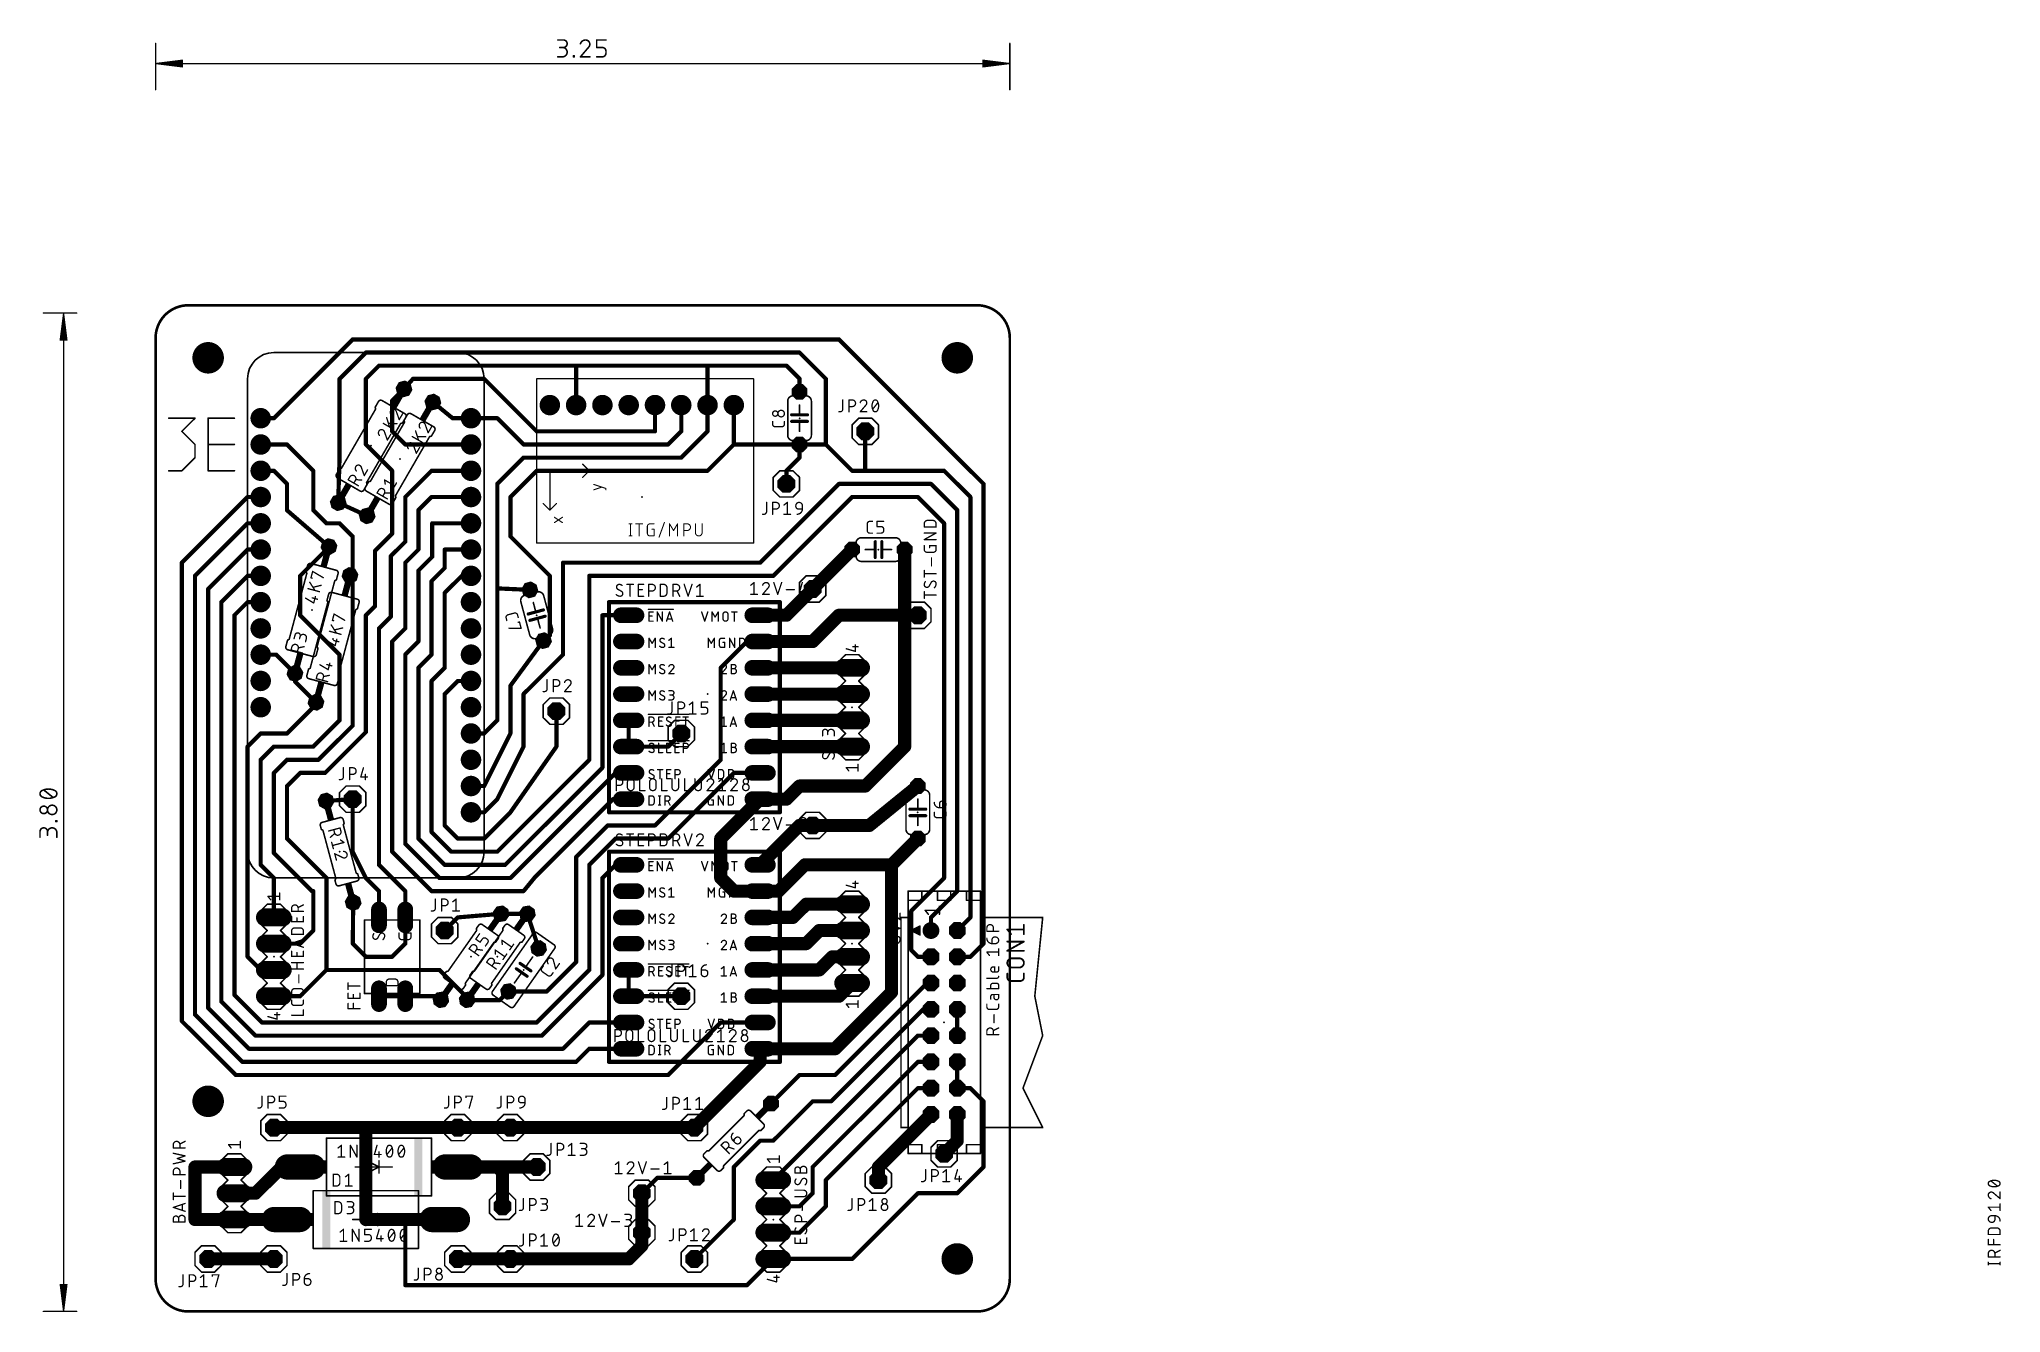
# Model space of a CAD drawing. Extents: x -0.44 to 7.02, y -0.01 to 4.84.
import ezdxf

# ---------------------------------------------------------------- set-up
doc = ezdxf.new("R2010")
doc.units = 0
for name, color, linetype in [('1', 12, 'CONTINUOUS'), ('17', 110, 'CONTINUOUS'), ('20', 31, 'CONTINUOUS'), ('21', 253, 'CONTINUOUS'), ('23', 53, 'CONTINUOUS'), ('25', 253, 'CONTINUOUS'), ('27', 253, 'CONTINUOUS'), ('29', 253, 'CONTINUOUS'), ('30', 253, 'CONTINUOUS'), ('44', 253, 'CONTINUOUS'), ('51', 253, 'CONTINUOUS')]:
    doc.layers.add(name, color=color, linetype=linetype)

# ---------------------------------------------------------------- blocks, each defined once
blk = doc.blocks.new('RECT')
blk.add_solid([(-0.5, -0.5), (0.5, -0.5), (-0.5, 0.5), (0.5, 0.5)])
blk = doc.blocks.new('OCTAGONP')
at = {"const_width": 0.5}
blk.add_lwpolyline([(-0.25, -0.103553), (-0.25, 0.103553), (-0.103553, 0.25), (0.103553, 0.25), (0.25, 0.103553), (0.25, -0.103553), (0.103553, -0.25), (-0.103553, -0.25), (-0.25, -0.103553), (-0.25, 0.103553)], dxfattribs=at)
blk = doc.blocks.new('LONGP100')
at = {"const_width": 1}
blk.add_lwpolyline([(-0.5, 0), (0.5, 0)], dxfattribs=at)
at = {"const_width": 0.5}
for points in [[(-0.5, 0.25, 1), (-0.5, -0.25)], [(0.5, -0.25, 1), (0.5, 0.25)]]:
    blk.add_lwpolyline(points, format="xyb", dxfattribs=at)
blk = doc.blocks.new('ROUNDP')
at = {"const_width": 0.5}
blk.add_lwpolyline([(0, -0.25, 1), (0, 0.25, 1), (0, -0.25)], format="xyb", dxfattribs=at)

msp = doc.modelspace()

# ---------------------------------------------------------------- linework, layer by layer
at = {"layer": '1'}
for points, const_width in [([(0.00128, 4.826772, 1), (-0.00128, 4.826772)], 0.002559), ([(1.530307, 4.841118, 1), (1.530307, 4.838118)], 0.003), ([(1.530307, 4.777118, 1), (1.530307, 4.774118)], 0.003), ([(1.537419, 4.812674, 1), (1.537419, 4.809674)], 0.003), ([(1.548085, 4.775618, 1), (1.548085, 4.811173)], 0.006), ([(1.548085, 4.812673, 1), (1.548085, 4.809673)], 0.003), ([(1.548085, 4.777118, 1), (1.548085, 4.774118)], 0.003), ([(1.548085, 4.774118, 1), (1.548085, 4.777118)], 0.003), ([(1.551641, 4.811173, 1), (1.551641, 4.839618)], 0.006), ([(1.551641, 4.841118, 1), (1.551641, 4.838118)], 0.003), ([(1.551641, 4.812673, 1), (1.551641, 4.809673)], 0.003), ([(1.551641, 4.838118, 1), (1.551641, 4.841118)], 0.003), ([(1.551641, 4.809674, 1), (1.551641, 4.812674)], 0.003), ([(1.590886, 4.779174, 1), (1.587886, 4.779174)], 0.003), ([(1.589386, 4.780674, 1), (1.589386, 4.777674)], 0.003), ([(1.589386, 4.777118, 1), (1.589386, 4.774118)], 0.003), ([(1.587886, 4.775618, 1), (1.590886, 4.775618)], 0.003), ([(1.594441, 4.779174, 1), (1.591441, 4.779174)], 0.003), ([(1.591441, 4.775618, 1), (1.594441, 4.775618)], 0.003), ([(1.592941, 4.777674, 1), (1.592941, 4.780674)], 0.003), ([(1.592941, 4.774118, 1), (1.592941, 4.777118)], 0.003), ([(1.636019, 4.839618, 0.325184), (1.616464, 4.825396)], 0.006), ([(1.615037, 4.825858, 1), (1.617891, 4.824934)], 0.003), ([(1.616464, 4.777118, 1), (1.616464, 4.774118)], 0.003), ([(1.615321, 4.77659, 1), (1.617607, 4.774647)], 0.003), ([(1.652019, 4.823618, 0.414214), (1.636019, 4.839618)], 0.006), ([(1.636019, 4.841118, 1), (1.636019, 4.838118)], 0.003), ([(1.636019, 4.838118, 1), (1.636019, 4.841118)], 0.003), ([(1.645651, 4.81226, 1), (1.64772, 4.810087)], 0.003), ([(1.646686, 4.811174, 0.205253), (1.652019, 4.823618)], 0.006), ([(1.647829, 4.810202, 1), (1.645543, 4.812145)], 0.003), ([(1.653519, 4.823618, 1), (1.650519, 4.823618)], 0.003), ([(1.650519, 4.823618, 1), (1.653519, 4.823618)], 0.003), ([(1.652019, 4.774118, 1), (1.652019, 4.777118)], 0.003), ([(1.679504, 4.839618, 1), (1.676504, 4.839618)], 0.003), ([(1.678004, 4.841118, 1), (1.678004, 4.838118)], 0.003), ([(1.678004, 4.812674, 1), (1.678004, 4.809674)], 0.003), ([(1.676504, 4.811174, 1), (1.679504, 4.811174)], 0.003), ([(1.678004, 4.777118, 1), (1.678004, 4.774118)], 0.003), ([(1.713559, 4.796951, 0.414214), (1.699337, 4.811174)], 0.006), ([(1.699337, 4.812674, 1), (1.699337, 4.809674)], 0.003), ([(1.699337, 4.775618, 0.414214), (1.713559, 4.78984)], 0.006), ([(1.699337, 4.777118, 1), (1.699337, 4.774118)], 0.003), ([(1.699337, 4.809674, 1), (1.699337, 4.812674)], 0.003), ([(1.699337, 4.774118, 1), (1.699337, 4.777118)], 0.003), ([(1.715059, 4.796951, 1), (1.712059, 4.796951)], 0.003), ([(1.712059, 4.796951, 1), (1.715059, 4.796951)], 0.003), ([(1.715059, 4.78984, 1), (1.712059, 4.78984)], 0.003), ([(1.712059, 4.78984, 1), (1.715059, 4.78984)], 0.003), ([(1.713559, 4.838118, 1), (1.713559, 4.841118)], 0.003), ([(3.25128, 4.826772, 1), (3.24872, 4.826772)], 0.002559), ([(0.002559, 4.75128, 1), (0.002559, 4.74872)], 0.002559), ([(0.002719, 4.75127, 1), (0.002399, 4.74873)], 0.002559), ([(0.002399, 4.75127, 1), (0.002719, 4.74873)], 0.002559), ([(0.002625, 4.751278, 1), (0.002494, 4.748722)], 0.002559), ([(0.00269, 4.751273, 1), (0.002429, 4.748727)], 0.002559), ([(0.002494, 4.751278, 1), (0.002625, 4.748722)], 0.002559), ([(0.002429, 4.751273, 1), (0.00269, 4.748727)], 0.002559), ([(0.103642, 4.762569, 1), (0.101083, 4.762569)], 0.002559), ([(0.101083, 4.737431, 1), (0.103642, 4.737431)], 0.002559), ([(0.102522, 4.761299, 1), (0.102202, 4.763838)], 0.002559), ([(0.102202, 4.736162, 1), (0.102522, 4.738701)], 0.002559), ([(0.102493, 4.758963, 1), (0.102232, 4.761509)], 0.002559), ([(0.102232, 4.738491, 1), (0.102493, 4.741037)], 0.002559), ([(0.102428, 4.75384, 1), (0.102297, 4.756396)], 0.002559), ([(0.102297, 4.743604, 1), (0.102428, 4.74616)], 0.002559), ([(3.147768, 4.761509, 1), (3.147507, 4.758963)], 0.002559), ([(3.147703, 4.756396, 1), (3.147572, 4.75384)], 0.002559), ([(3.147572, 4.74616, 1), (3.147703, 4.743604)], 0.002559), ([(3.147507, 4.741037, 1), (3.147768, 4.738491)], 0.002559), ([(3.147798, 4.763838, 1), (3.147478, 4.761299)], 0.002559), ([(3.148917, 4.762569, 1), (3.146358, 4.762569)], 0.002559), ([(3.147478, 4.738701, 1), (3.147798, 4.736162)], 0.002559), ([(3.146358, 4.737431, 1), (3.148917, 4.737431)], 0.002559), ([(3.247601, 4.74873, 1), (3.247281, 4.75127)], 0.002559), ([(3.247281, 4.74873, 1), (3.247601, 4.75127)], 0.002559), ([(3.247571, 4.748727, 1), (3.24731, 4.751273)], 0.002559), ([(3.24731, 4.748727, 1), (3.247571, 4.751273)], 0.002559), ([(3.247506, 4.748722, 1), (3.247375, 4.751278)], 0.002559), ([(3.247375, 4.748722, 1), (3.247506, 4.751278)], 0.002559), ([(3.247441, 4.74872, 1), (3.247441, 4.75128)], 0.002559), ([(-0.00128, 4.65, 1), (0.00128, 4.65)], 0.002559), ([(3.24872, 4.65, 1), (3.25128, 4.65)], 0.002559), ([(-0.426772, 3.80128, 1), (-0.426772, 3.79872)], 0.002559), ([(-0.34873, 3.797601, 1), (-0.35127, 3.797281)], 0.002559), ([(-0.34872, 3.797441, 1), (-0.35128, 3.797441)], 0.002559), ([(-0.348722, 3.797506, 1), (-0.351278, 3.797375)], 0.002559), ([(-0.348727, 3.797571, 1), (-0.351273, 3.79731)], 0.002559), ([(-0.348722, 3.797375, 1), (-0.351278, 3.797506)], 0.002559), ([(-0.348727, 3.79731, 1), (-0.351273, 3.797571)], 0.002559), ([(-0.34873, 3.797281, 1), (-0.35127, 3.797601)], 0.002559), ([(-0.3, 3.79872, 1), (-0.3, 3.80128)], 0.002559), ([(-0.362569, 3.698917, 1), (-0.362569, 3.696358)], 0.002559), ([(-0.363838, 3.697798, 1), (-0.361299, 3.697478)], 0.002559), ([(-0.361509, 3.697768, 1), (-0.358963, 3.697507)], 0.002559), ([(-0.356396, 3.697703, 1), (-0.35384, 3.697572)], 0.002559), ([(-0.34616, 3.697572, 1), (-0.343604, 3.697703)], 0.002559), ([(-0.341037, 3.697507, 1), (-0.338491, 3.697768)], 0.002559), ([(-0.338701, 3.697478, 1), (-0.336162, 3.697798)], 0.002559), ([(-0.337431, 3.696358, 1), (-0.337431, 3.698917)], 0.002559), ([(0.75, 3.704, 1), (0.75, 3.696)], 0.008), ([(0.752828, 3.697172, 1), (0.747172, 3.702828)], 0.008), ([(0.8, 3.654, 1), (0.8, 3.646)], 0.008), ([(0.802828, 3.647172, 1), (0.797172, 3.652828)], 0.008), ([(2.452828, 3.652828, 1), (2.447172, 3.647172)], 0.008), ([(2.45, 3.646, 1), (2.45, 3.654)], 0.008), ([(2.602828, 3.702828, 1), (2.597172, 3.697172)], 0.008), ([(2.6, 3.696, 1), (2.6, 3.704)], 0.008), ([(0.85, 3.604, 1), (0.85, 3.596)], 0.008), ([(0.852828, 3.597172, 1), (0.847172, 3.602828)], 0.008), ([(1.6, 3.604, 1), (1.6, 3.596)], 0.008), ([(1.604, 3.6, 1), (1.596, 3.6)], 0.008), ([(1.6, 3.596, 1), (1.6, 3.604)], 0.008), ([(2.1, 3.604, 1), (2.1, 3.596)], 0.008), ([(2.104, 3.6, 1), (2.096, 3.6)], 0.008), ([(2.1, 3.596, 1), (2.1, 3.604)], 0.008), ([(2.402828, 3.602828, 1), (2.397172, 3.597172)], 0.008), ([(2.4, 3.596, 1), (2.4, 3.604)], 0.008), ([(0.704, 3.55, 1), (0.696, 3.55)], 0.008), ([(0.697172, 3.552828, 1), (0.702828, 3.547172)], 0.008), ([(0.804, 3.55, 1), (0.796, 3.55)], 0.008), ([(0.797172, 3.552828, 1), (0.802828, 3.547172)], 0.008), ([(0.942024, 3.514179, 1), (0.947976, 3.508833)], 0.008), ([(0.947828, 3.508678, 1), (0.942172, 3.514335)], 0.008), ([(0.979578, 3.554, 1), (0.979578, 3.546)], 0.008), ([(0.982553, 3.547327, 1), (0.976602, 3.552673)], 0.008), ([(1.252828, 3.552828, 1), (1.247172, 3.547172)], 0.008), ([(1.25, 3.546, 1), (1.25, 3.554)], 0.008), ([(2.454, 3.55, 1), (2.446, 3.55)], 0.008), ([(2.447172, 3.547172, 1), (2.452828, 3.552828)], 0.008), ([(2.554, 3.55, 1), (2.546, 3.55)], 0.008), ([(2.547172, 3.547172, 1), (2.552828, 3.552828)], 0.008), ([(0.904, 3.466506, 1), (0.896, 3.466506)], 0.008), ([(0.897172, 3.469335, 1), (0.902828, 3.463678)], 0.008), ([(1.057536, 3.464599, 1), (1.052464, 3.458413)], 0.008), ([(1.596, 3.45, 1), (1.604, 3.45)], 0.008), ([(1.904, 3.45, 1), (1.896, 3.45)], 0.008), ([(2.004, 3.45, 1), (1.996, 3.45)], 0.008), ([(2.104, 3.45, 1), (2.096, 3.45)], 0.008), ([(2.096, 3.45, 1), (2.104, 3.45)], 0.008), ([(2.204, 3.45, 1), (2.196, 3.45)], 0.008), ([(2.446, 3.5, 1), (2.454, 3.5)], 0.008), ([(0.05, 3.4015, 1), (0.05, 3.3985)], 0.003), ([(0.151061, 3.398939, 1), (0.148939, 3.401061)], 0.003), ([(0.15, 3.3985, 1), (0.15, 3.4015)], 0.003), ([(0.2015, 3.4, 1), (0.1985, 3.4)], 0.003), ([(0.2, 3.4015, 1), (0.2, 3.3985)], 0.003), ([(0.3, 3.3985, 1), (0.3, 3.4015)], 0.003), ([(0.4, 3.404, 1), (0.4, 3.396)], 0.008), ([(0.447172, 3.402828, 1), (0.452828, 3.397172)], 0.008), ([(0.45, 3.396, 1), (0.45, 3.404)], 0.008), ([(1.13, 3.404, 1), (1.13, 3.396)], 0.008), ([(1.127464, 3.396907, 1), (1.132536, 3.403093)], 0.008), ([(1.2, 3.404, 1), (1.2, 3.396)], 0.008), ([(1.2, 3.396, 1), (1.2, 3.404)], 0.008), ([(1.302828, 3.402828, 1), (1.297172, 3.397172)], 0.008), ([(1.3, 3.396, 1), (1.3, 3.404)], 0.008), ([(0.101061, 3.351061, 1), (0.098939, 3.348939)], 0.003), ([(0.098939, 3.351061, 1), (0.101061, 3.348939)], 0.003), ([(0.1515, 3.3, 1), (0.1485, 3.3)], 0.003), ([(0.148939, 3.298939, 1), (0.151061, 3.301061)], 0.003), ([(0.2015, 3.3, 1), (0.1985, 3.3)], 0.003), ([(0.2, 3.3015, 1), (0.2, 3.2985)], 0.003), ([(0.1985, 3.3, 1), (0.2015, 3.3)], 0.003), ([(0.3, 3.2985, 1), (0.3, 3.3015)], 0.003), ([(0.4, 3.304, 1), (0.4, 3.296)], 0.008), ([(0.502828, 3.302828, 1), (0.497172, 3.297172)], 0.008), ([(0.5, 3.296, 1), (0.5, 3.304)], 0.008), ([(0.796, 3.3, 1), (0.804, 3.3)], 0.008), ([(0.802828, 3.302828, 1), (0.797172, 3.297172)], 0.008), ([(0.896, 3.35, 1), (0.904, 3.35)], 0.008), ([(0.902828, 3.352828, 1), (0.897172, 3.347172)], 0.008), ([(0.95, 3.304, 1), (0.95, 3.296)], 0.008), ([(0.947172, 3.297172, 1), (0.952828, 3.302828)], 0.008), ([(1.2, 3.296, 1), (1.2, 3.304)], 0.008), ([(1.4, 3.304, 1), (1.4, 3.296)], 0.008), ([(1.397172, 3.297172, 1), (1.402828, 3.302828)], 0.008), ([(1.45, 3.354, 1), (1.45, 3.346)], 0.008), ([(1.447172, 3.347172, 1), (1.452828, 3.352828)], 0.008), ([(1.896, 3.35, 1), (1.904, 3.35)], 0.008), ([(1.9, 3.346, 1), (1.9, 3.354)], 0.008), ([(1.947172, 3.302828, 1), (1.952828, 3.297172)], 0.008), ([(1.95, 3.296, 1), (1.95, 3.304)], 0.008), ([(1.996, 3.35, 1), (2.004, 3.35)], 0.008), ([(2.002828, 3.347172, 1), (1.997172, 3.352828)], 0.008), ([(2.096, 3.35, 1), (2.104, 3.35)], 0.008), ([(2.102828, 3.347172, 1), (2.097172, 3.352828)], 0.008), ([(2.2, 3.304, 1), (2.2, 3.296)], 0.008), ([(2.196, 3.3, 1), (2.204, 3.3)], 0.008), ([(2.202828, 3.297172, 1), (2.197172, 3.302828)], 0.008), ([(2.45, 3.304, 1), (2.45, 3.296)], 0.008), ([(2.454, 3.3, 1), (2.446, 3.3)], 0.008), ([(2.45, 3.296, 1), (2.45, 3.304)], 0.008), ([(2.546, 3.3, 1), (2.554, 3.3)], 0.008), ([(2.552828, 3.302828, 1), (2.547172, 3.297172)], 0.008), ([(2.55, 3.296, 1), (2.55, 3.304)], 0.008), ([(2.704, 3.35, 1), (2.696, 3.35)], 0.008), ([(0.1485, 3.25, 1), (0.1515, 3.25)], 0.003), ([(0.151061, 3.248939, 1), (0.148939, 3.251061)], 0.003), ([(0.696, 3.25, 1), (0.704, 3.25)], 0.008), ([(0.703998, 3.249877, 1), (0.696002, 3.250123)], 0.008), ([(1.4, 3.254, 1), (1.4, 3.246)], 0.008), ([(1.402828, 3.247172, 1), (1.397172, 3.252828)], 0.008), ([(1.997172, 3.252828, 1), (2.002828, 3.247172)], 0.008), ([(2, 3.246, 1), (2, 3.254)], 0.008), ([(2.446, 3.25, 1), (2.454, 3.25)], 0.008), ([(2.452828, 3.247172, 1), (2.447172, 3.252828)], 0.008), ([(0.05, 3.2015, 1), (0.05, 3.1985)], 0.003), ([(0.098939, 3.201061, 1), (0.101061, 3.198939)], 0.003), ([(0.1, 3.1985, 1), (0.1, 3.2015)], 0.003), ([(0.2, 3.2015, 1), (0.2, 3.1985)], 0.003), ([(0.1985, 3.2, 1), (0.2015, 3.2)], 0.003), ([(0.3, 3.1985, 1), (0.3, 3.2015)], 0.003), ([(0.4, 3.204, 1), (0.4, 3.196)], 0.008), ([(0.452828, 3.202828, 1), (0.447172, 3.197172)], 0.008), ([(0.45, 3.196, 1), (0.45, 3.204)], 0.008), ([(0.504, 3.15, 1), (0.496, 3.15)], 0.008), ([(0.497172, 3.147172, 1), (0.502828, 3.152828)], 0.008), ([(0.604, 3.2, 1), (0.596, 3.2)], 0.008), ([(0.597172, 3.197172, 1), (0.602828, 3.202828)], 0.008), ([(0.904, 3.2, 1), (0.896, 3.2)], 0.008), ([(0.897172, 3.197172, 1), (0.902828, 3.202828)], 0.008), ([(1.05, 3.204, 1), (1.05, 3.196)], 0.008), ([(1.052828, 3.197172, 1), (1.047172, 3.202828)], 0.008), ([(1.2, 3.196, 1), (1.2, 3.204)], 0.008), ([(1.304, 3.15, 1), (1.296, 3.15)], 0.008), ([(1.297172, 3.152828, 1), (1.302828, 3.147172)], 0.008), ([(1.45, 3.204, 1), (1.45, 3.196)], 0.008), ([(1.452828, 3.197172, 1), (1.447172, 3.202828)], 0.008), ([(2.097172, 3.202828, 1), (2.102828, 3.197172)], 0.008), ([(2.1, 3.196, 1), (2.1, 3.204)], 0.008), ([(2.404, 3.2, 1), (2.396, 3.2)], 0.008), ([(2.396, 3.15, 1), (2.404, 3.15)], 0.008), ([(2.397172, 3.202828, 1), (2.402828, 3.197172)], 0.008), ([(2.6, 3.154, 1), (2.6, 3.146)], 0.008), ([(2.602828, 3.147172, 1), (2.597172, 3.152828)], 0.008), ([(2.65, 3.204, 1), (2.65, 3.196)], 0.008), ([(2.647172, 3.197172, 1), (2.652828, 3.202828)], 0.008), ([(2.7, 3.204, 1), (2.7, 3.196)], 0.008), ([(2.696, 3.2, 1), (2.704, 3.2)], 0.008), ([(2.7, 3.196, 1), (2.7, 3.204)], 0.008), ([(2.952828, 3.152828, 1), (2.947172, 3.147172)], 0.008), ([(2.95, 3.146, 1), (2.95, 3.154)], 0.008), ([(3.002828, 3.202828, 1), (2.997172, 3.197172)], 0.008), ([(3, 3.196, 1), (3, 3.204)], 0.008), ([(3.154, 3.15, 1), (3.146, 3.15)], 0.008), ([(3.147172, 3.147172, 1), (3.152828, 3.152828)], 0.008), ([(0.35, 3.104, 1), (0.35, 3.096)], 0.008), ([(0.352828, 3.097172, 1), (0.347172, 3.102828)], 0.008), ([(0.4, 3.096, 1), (0.4, 3.104)], 0.008), ([(0.690671, 3.076036, 1), (0.698613, 3.075069)], 0.008), ([(0.690644, 3.075676, 1), (0.69864, 3.07543)], 0.008), ([(0.696655, 3.082135, 1), (0.693345, 3.074852)], 0.008), ([(0.698971, 3.07801, 1), (0.691029, 3.078977)], 0.008), ([(0.954, 3.1, 1), (0.946, 3.1)], 0.008), ([(0.947172, 3.102828, 1), (0.952828, 3.097172)], 0.008), ([(1.05, 3.104, 1), (1.05, 3.096)], 0.008), ([(1.052828, 3.097172, 1), (1.047172, 3.102828)], 0.008), ([(1.2, 3.096, 1), (1.2, 3.104)], 0.008), ([(1.354, 3.1, 1), (1.346, 3.1)], 0.008), ([(1.347172, 3.102828, 1), (1.352828, 3.097172)], 0.008), ([(2.65, 3.104, 1), (2.65, 3.096)], 0.008), ([(2.652828, 3.097172, 1), (2.647172, 3.102828)], 0.008), ([(2.902828, 3.102828, 1), (2.897172, 3.097172)], 0.008), ([(2.9, 3.096, 1), (2.9, 3.104)], 0.008), ([(3.104, 3.1, 1), (3.096, 3.1)], 0.008), ([(3.097172, 3.097172, 1), (3.102828, 3.102828)], 0.008), ([(0.35, 3.004, 1), (0.35, 2.996)], 0.008), ([(0.352828, 2.997172, 1), (0.347172, 3.002828)], 0.008), ([(0.4, 2.996, 1), (0.4, 3.004)], 0.008), ([(0.502616, 3.052616, 1), (0.497384, 3.046565)], 0.008), ([(0.496, 3.049591, 1), (0.504, 3.049591)], 0.008), ([(0.596, 3.05, 1), (0.604, 3.05)], 0.008), ([(0.602828, 3.052828, 1), (0.597172, 3.047172)], 0.008), ([(0.65, 3.004, 1), (0.65, 2.996)], 0.008), ([(0.647172, 2.997172, 1), (0.652828, 3.002828)], 0.008), ([(0.702828, 3.002828, 1), (0.697172, 2.997172)], 0.008), ([(0.7, 2.996, 1), (0.7, 3.004)], 0.008), ([(0.803345, 3.024852, 1), (0.806655, 3.032135)], 0.008), ([(1.004, 3.05, 1), (0.996, 3.05)], 0.008), ([(0.997172, 3.052828, 1), (1.002828, 3.047172)], 0.008), ([(1.0525, 3.004, 1), (1.0525, 2.996)], 0.008), ([(1.0565, 3, 1), (1.0485, 3)], 0.008), ([(1.2, 2.996, 1), (1.2, 3.004)], 0.008), ([(3.004, 3, 1), (2.996, 3)], 0.008), ([(2.997172, 2.997172, 1), (3.002828, 3.002828)], 0.008), ([(3.054, 3.05, 1), (3.046, 3.05)], 0.008), ([(3.047172, 3.047172, 1), (3.052828, 3.052828)], 0.008), ([(0.663705, 2.911481, 1), (0.655705, 2.911481)], 0.008), ([(0.655705, 2.909705, 1), (0.663705, 2.909705)], 0.008), ([(0.662533, 2.906876, 1), (0.656876, 2.912533)], 0.008), ([(0.657088, 2.908456, 1), (0.662321, 2.914507)], 0.008), ([(0.754, 2.95, 1), (0.746, 2.95)], 0.008), ([(0.747172, 2.947172, 1), (0.752828, 2.952828)], 0.008), ([(0.896, 2.96, 1), (0.904, 2.96)], 0.008), ([(0.902828, 2.957172, 1), (0.897172, 2.962828)], 0.008), ([(0.946, 2.93, 1), (0.954, 2.93)], 0.008), ([(0.952828, 2.927172, 1), (0.947172, 2.932828)], 0.008), ([(1.346, 2.95, 1), (1.354, 2.95)], 0.008), ([(1.352828, 2.952828, 1), (1.347172, 2.947172)], 0.008), ([(2.658839, 2.891161, 1), (2.641161, 2.908839)], 0.025), ([(2.8625, 2.9, 1), (2.8375, 2.9)], 0.025), ([(0.104, 2.85, 1), (0.096, 2.85)], 0.008), ([(0.097172, 2.852828, 1), (0.102828, 2.847172)], 0.008), ([(0.35, 2.904, 1), (0.35, 2.896)], 0.008), ([(0.352828, 2.897172, 1), (0.347172, 2.902828)], 0.008), ([(0.4, 2.896, 1), (0.4, 2.904)], 0.008), ([(0.839, 2.895, 1), (0.831, 2.895)], 0.008), ([(0.832172, 2.897828, 1), (0.837828, 2.892172)], 0.008), ([(0.899, 2.875, 1), (0.891, 2.875)], 0.008), ([(0.892172, 2.877828, 1), (0.897828, 2.872172)], 0.008), ([(0.954, 2.85, 1), (0.946, 2.85)], 0.008), ([(0.947172, 2.852828, 1), (0.952828, 2.847172)], 0.008), ([(0.996, 2.9, 1), (1.004, 2.9)], 0.008), ([(1.002828, 2.897172, 1), (0.997172, 2.902828)], 0.008), ([(1.0485, 2.8725, 1), (1.0565, 2.8725)], 0.008), ([(1.055328, 2.869672, 1), (1.049672, 2.875328)], 0.008), ([(1.1, 2.904, 1), (1.1, 2.896)], 0.008), ([(1.104, 2.9, 1), (1.096, 2.9)], 0.008), ([(1.102828, 2.827172, 1), (1.097172, 2.832828)], 0.008), ([(1.2, 2.896, 1), (1.2, 2.904)], 0.008), ([(1.55, 2.854, 1), (1.55, 2.846)], 0.008), ([(1.554, 2.85, 1), (1.546, 2.85)], 0.008), ([(2.297172, 2.852828, 1), (2.302828, 2.847172)], 0.008), ([(2.3, 2.846, 1), (2.3, 2.854)], 0.008), ([(0.154, 2.8, 1), (0.146, 2.8)], 0.008), ([(0.147172, 2.802828, 1), (0.152828, 2.797172)], 0.008), ([(0.35, 2.804, 1), (0.35, 2.796)], 0.008), ([(0.352828, 2.797172, 1), (0.347172, 2.802828)], 0.008), ([(0.4, 2.796, 1), (0.4, 2.804)], 0.008), ([(0.554, 2.8, 1), (0.546, 2.8)], 0.008), ([(0.547172, 2.802828, 1), (0.552828, 2.797172)], 0.008), ([(0.739705, 2.805481, 1), (0.739705, 2.797481)], 0.008), ([(0.751347, 2.80431, 1), (0.74569, 2.798653)], 0.008), ([(0.754, 2.8, 1), (0.746, 2.8)], 0.008), ([(0.746, 2.8, 1), (0.754, 2.8)], 0.008), ([(0.747172, 2.797172, 1), (0.752828, 2.802828)], 0.008), ([(0.748519, 2.797481, 1), (0.748519, 2.805481)], 0.008), ([(1.004, 2.82, 1), (0.996, 2.82)], 0.008), ([(0.997172, 2.822828, 1), (1.002828, 2.817172)], 0.008), ([(1.054, 2.78, 1), (1.046, 2.78)], 0.008), ([(1.047172, 2.782828, 1), (1.052828, 2.777172)], 0.008), ([(1.096, 2.83, 1), (1.104, 2.83)], 0.008), ([(1.165, 2.804, 1), (1.165, 2.796)], 0.008), ([(1.167828, 2.797172, 1), (1.162172, 2.802828)], 0.008), ([(1.2, 2.796, 1), (1.2, 2.804)], 0.008), ([(1.504, 2.8, 1), (1.496, 2.8)], 0.008), ([(1.497172, 2.797172, 1), (1.502828, 2.802828)], 0.008), ([(1.65, 2.804, 1), (1.65, 2.796)], 0.008), ([(1.654, 2.8, 1), (1.646, 2.8)], 0.008), ([(2.347172, 2.802828, 1), (2.352828, 2.797172)], 0.008), ([(2.35, 2.796, 1), (2.35, 2.804)], 0.008), ([(2.491161, 2.758839, 1), (2.508839, 2.741161)], 0.025), ([(2.508839, 2.741161, 1), (2.491161, 2.758839)], 0.025), ([(0.204, 2.75, 1), (0.196, 2.75)], 0.008), ([(0.197172, 2.752828, 1), (0.202828, 2.747172)], 0.008), ([(0.254, 2.7, 1), (0.246, 2.7)], 0.008), ([(0.247172, 2.702828, 1), (0.252828, 2.697172)], 0.008), ([(0.35, 2.704, 1), (0.35, 2.696)], 0.008), ([(0.352828, 2.697172, 1), (0.347172, 2.702828)], 0.008), ([(0.4, 2.696, 1), (0.4, 2.704)], 0.008), ([(0.831, 2.685, 1), (0.839, 2.685)], 0.008), ([(0.837828, 2.682172, 1), (0.832172, 2.687828)], 0.008), ([(1.104, 2.735, 1), (1.096, 2.735)], 0.008), ([(1.097172, 2.737828, 1), (1.102828, 2.732172)], 0.008), ([(1.304, 2.752299, 1), (1.296, 2.752299)], 0.008), ([(1.300184, 2.756294, 1), (1.299816, 2.748303)], 0.008), ([(1.296, 2.752299, 1), (1.304, 2.752299)], 0.008), ([(1.423934, 2.742597, 1), (1.424302, 2.750588)], 0.008), ([(0.304, 2.65, 1), (0.296, 2.65)], 0.008), ([(0.297172, 2.652828, 1), (0.302828, 2.647172)], 0.008), ([(0.546, 2.65, 1), (0.554, 2.65)], 0.008), ([(0.552828, 2.652828, 1), (0.547172, 2.647172)], 0.008), ([(0.804, 2.65, 1), (0.796, 2.65)], 0.008), ([(0.797172, 2.652828, 1), (0.802828, 2.647172)], 0.008), ([(0.891, 2.645, 1), (0.899, 2.645)], 0.008), ([(0.897828, 2.642172, 1), (0.892172, 2.647828)], 0.008), ([(1.7, 2.654, 1), (1.7, 2.646)], 0.008), ([(1.704, 2.65, 1), (1.696, 2.65)], 0.008), ([(1.8, 2.646, 1), (1.8, 2.654)], 0.008), ([(2.3, 2.6625, 1), (2.3, 2.6375)], 0.025), ([(2.391161, 2.658839, 1), (2.408839, 2.641161)], 0.025), ([(2.4, 2.6375, 1), (2.4, 2.6625)], 0.025), ([(2.6, 2.6625, 1), (2.6, 2.6375)], 0.025), ([(2.608839, 2.641161, 1), (2.591161, 2.658839)], 0.025), ([(2.8625, 2.65, 1), (2.8375, 2.65)], 0.025), ([(2.85, 2.6625, 1), (2.85, 2.6375)], 0.025), ([(2.8375, 2.65, 1), (2.8625, 2.65)], 0.025), ([(2.85, 2.6375, 1), (2.85, 2.6625)], 0.025), ([(2.9, 2.6375, 1), (2.9, 2.6625)], 0.025), ([(0.854, 2.6, 1), (0.846, 2.6)], 0.008), ([(0.847172, 2.602828, 1), (0.852828, 2.597172)], 0.008), ([(0.904, 2.55, 1), (0.896, 2.55)], 0.008), ([(0.897172, 2.552828, 1), (0.902828, 2.547172)], 0.008), ([(0.946, 2.6, 1), (0.954, 2.6)], 0.008), ([(0.952828, 2.597172, 1), (0.947172, 2.602828)], 0.008), ([(0.996, 2.55, 1), (1.004, 2.55)], 0.008), ([(1.002828, 2.547172, 1), (0.997172, 2.552828)], 0.008), ([(1.473365, 2.556517, 1), (1.478398, 2.550298)], 0.008), ([(1.479107, 2.551041, 1), (1.472657, 2.555774)], 0.008), ([(1.496, 2.572928, 1), (1.504, 2.572928)], 0.008), ([(1.502517, 2.569819, 1), (1.497483, 2.576037)], 0.008), ([(2.25, 2.554, 1), (2.25, 2.546)], 0.008), ([(2.252828, 2.547172, 1), (2.247172, 2.552828)], 0.008), ([(2.3, 2.5625, 1), (2.3, 2.5375)], 0.025), ([(2.3, 2.546, 1), (2.3, 2.554)], 0.008), ([(2.491161, 2.558839, 1), (2.508839, 2.541161)], 0.025), ([(2.5, 2.5375, 1), (2.5, 2.5625)], 0.025), ([(0.4, 2.504, 1), (0.4, 2.496)], 0.008), ([(0.461642, 2.502828, 1), (0.455985, 2.497172)], 0.008), ([(0.458814, 2.496, 1), (0.458814, 2.504)], 0.008), ([(0.704, 2.5, 1), (0.696, 2.5)], 0.008), ([(0.697172, 2.497172, 1), (0.702828, 2.502828)], 0.008), ([(0.954, 2.5, 1), (0.946, 2.5)], 0.008), ([(0.947172, 2.502828, 1), (0.952828, 2.497172)], 0.008), ([(1.046, 2.5, 1), (1.054, 2.5)], 0.008), ([(1.052828, 2.497172, 1), (1.047172, 2.502828)], 0.008), ([(1.546, 2.5, 1), (1.554, 2.5)], 0.008), ([(1.552828, 2.497172, 1), (1.547172, 2.502828)], 0.008), ([(2.3, 2.4625, 1), (2.3, 2.4375)], 0.025), ([(2.65, 2.4375, 1), (2.65, 2.4625)], 0.025), ([(0.534295, 2.428518, 1), (0.526295, 2.428518)], 0.008), ([(0.533124, 2.401347, 1), (0.527467, 2.39569)], 0.008), ([(0.526295, 2.398518, 1), (0.534295, 2.398518)], 0.008), ([(0.527467, 2.42569, 1), (0.533124, 2.431347)], 0.008), ([(1.004, 2.45, 1), (0.996, 2.45)], 0.008), ([(0.997172, 2.452828, 1), (1.002828, 2.447172)], 0.008), ([(1.054, 2.4, 1), (1.046, 2.4)], 0.008), ([(1.047172, 2.402828, 1), (1.052828, 2.397172)], 0.008), ([(1.096, 2.45, 1), (1.104, 2.45)], 0.008), ([(1.102828, 2.447172, 1), (1.097172, 2.452828)], 0.008), ([(1.15, 2.404, 1), (1.15, 2.396)], 0.008), ([(1.152828, 2.397172, 1), (1.147172, 2.402828)], 0.008), ([(1.2, 2.396, 1), (1.2, 2.404)], 0.008), ([(1.354, 2.381863, 1), (1.346, 2.381863)], 0.008), ([(1.346775, 2.384229, 1), (1.353225, 2.379496)], 0.008), ([(2.154, 2.45, 1), (2.146, 2.45)], 0.008), ([(2.147172, 2.452828, 1), (2.152828, 2.447172)], 0.008), ([(0.614295, 2.318518, 1), (0.606295, 2.318518)], 0.008), ([(0.606295, 2.310295, 1), (0.614295, 2.310295)], 0.008), ([(0.607467, 2.31569, 1), (0.613124, 2.321347)], 0.008), ([(0.613124, 2.307467, 1), (0.607467, 2.313124)], 0.008), ([(1.104, 2.35, 1), (1.096, 2.35)], 0.008), ([(1.097172, 2.352828, 1), (1.102828, 2.347172)], 0.008), ([(1.404, 2.35, 1), (1.396, 2.35)], 0.008), ([(1.397172, 2.352828, 1), (1.402828, 2.347172)], 0.008), ([(2.3, 2.3625, 1), (2.3, 2.3375)], 0.025), ([(2.65, 2.3375, 1), (2.65, 2.3625)], 0.025), ([(0.696, 2.25, 1), (0.704, 2.25)], 0.008), ([(0.702828, 2.247172, 1), (0.697172, 2.252828)], 0.008), ([(1.296, 2.25, 1), (1.304, 2.25)], 0.008), ([(1.302828, 2.247172, 1), (1.297172, 2.252828)], 0.008), ([(1.529, 2.285, 1), (1.521, 2.285)], 0.008), ([(1.804, 2.25, 1), (1.796, 2.25)], 0.008), ([(2.3, 2.2625, 1), (2.3, 2.2375)], 0.025), ([(2.65, 2.2375, 1), (2.65, 2.2625)], 0.025), ([(0.4, 2.204, 1), (0.4, 2.196)], 0.008), ([(0.402828, 2.197172, 1), (0.397172, 2.202828)], 0.008), ([(0.497172, 2.202828, 1), (0.502828, 2.197172)], 0.008), ([(0.5, 2.196, 1), (0.5, 2.204)], 0.008), ([(0.746, 2.23, 1), (0.754, 2.23)], 0.008), ([(0.752828, 2.227172, 1), (0.747172, 2.232828)], 0.008), ([(0.796, 2.205, 1), (0.804, 2.205)], 0.008), ([(0.802828, 2.202172, 1), (0.797172, 2.207828)], 0.008), ([(1.2, 2.204, 1), (1.2, 2.196)], 0.008), ([(1.247172, 2.202828, 1), (1.252828, 2.197172)], 0.008), ([(1.25, 2.196, 1), (1.25, 2.204)], 0.008), ([(1.346, 2.2, 1), (1.354, 2.2)], 0.008), ([(1.353578, 2.198211, 1), (1.346422, 2.201789)], 0.008), ([(2.002828, 2.197172, 1), (1.997172, 2.202828)], 0.008), ([(2.3, 2.1625, 1), (2.3, 2.1375)], 0.025), ([(2.65, 2.1375, 1), (2.65, 2.1625)], 0.025), ([(2.858839, 2.141161, 1), (2.841161, 2.158839)], 0.025), ([(0.354, 2.15, 1), (0.346, 2.15)], 0.008), ([(0.347172, 2.152828, 1), (0.352828, 2.147172)], 0.008), ([(0.404, 2.1, 1), (0.396, 2.1)], 0.008), ([(0.397172, 2.102828, 1), (0.402828, 2.097172)], 0.008), ([(0.45, 2.154, 1), (0.45, 2.146)], 0.008), ([(0.452828, 2.147172, 1), (0.447172, 2.152828)], 0.008), ([(0.5, 2.104, 1), (0.5, 2.096)], 0.008), ([(0.502828, 2.097172, 1), (0.497172, 2.102828)], 0.008), ([(0.597172, 2.152828, 1), (0.602828, 2.147172)], 0.008), ([(0.6, 2.146, 1), (0.6, 2.154)], 0.008), ([(0.617172, 2.102828, 1), (0.622828, 2.097172)], 0.008), ([(0.62, 2.096, 1), (0.62, 2.104)], 0.008), ([(1.396, 2.15, 1), (1.404, 2.15)], 0.008), ([(1.403578, 2.148211, 1), (1.396422, 2.151789)], 0.008), ([(1.521, 2.15, 1), (1.529, 2.15)], 0.008), ([(1.528277, 2.147706, 1), (1.521723, 2.152294)], 0.008), ([(1.646, 2.1, 1), (1.654, 2.1)], 0.008), ([(1.652828, 2.097172, 1), (1.647172, 2.102828)], 0.008), ([(1.8, 2.154, 1), (1.8, 2.146)], 0.008), ([(1.796, 2.15, 1), (1.804, 2.15)], 0.008), ([(1.947172, 2.152828, 1), (1.952828, 2.147172)], 0.008), ([(1.95, 2.146, 1), (1.95, 2.154)], 0.008), ([(2.146, 2.1, 1), (2.154, 2.1)], 0.008), ([(2.152828, 2.097172, 1), (2.147172, 2.102828)], 0.008), ([(2.8375, 2.15, 1), (2.8625, 2.15)], 0.025), ([(0.454, 2.05, 1), (0.446, 2.05)], 0.008), ([(0.447172, 2.052828, 1), (0.452828, 2.047172)], 0.008), ([(0.55, 2.054, 1), (0.55, 2.046)], 0.008), ([(0.552828, 2.047172, 1), (0.547172, 2.052828)], 0.008), ([(0.642172, 2.052828, 1), (0.647828, 2.047172)], 0.008), ([(0.645, 2.046, 1), (0.645, 2.054)], 0.008), ([(1.696, 2.07, 1), (1.704, 2.07)], 0.008), ([(1.702828, 2.067172, 1), (1.697172, 2.072828)], 0.008), ([(1.75, 2.054, 1), (1.75, 2.046)], 0.008), ([(1.752828, 2.047172, 1), (1.747172, 2.052828)], 0.008), ([(1.8, 2.046, 1), (1.8, 2.054)], 0.008), ([(2.2, 2.054, 1), (2.2, 2.046)], 0.008), ([(2.202828, 2.047172, 1), (2.197172, 2.052828)], 0.008), ([(2.3, 2.046, 1), (2.3, 2.054)], 0.008), ([(2.45, 2.0125, 1), (2.45, 1.9875)], 0.025), ([(2.458839, 1.991161, 1), (2.441161, 2.008839)], 0.025), ([(2.691161, 2.008839, 1), (2.708839, 1.991161)], 0.025), ([(2.7, 1.9875, 1), (2.7, 2.0125)], 0.025), ([(2.907882, 1.990299, 1), (2.892118, 2.009701)], 0.025), ([(-0.430729, 1.983226, 0.320464), (-0.439618, 1.970782)], 0.006), ([(-0.439618, 1.970782, 0.320466), (-0.430729, 1.958337)], 0.006), ([(-0.438118, 1.970782, 1), (-0.441118, 1.970782)], 0.003), ([(-0.441118, 1.970782, 1), (-0.438118, 1.970782)], 0.003), ([(-0.430072, 1.959686, 1), (-0.431387, 1.956989)], 0.003), ([(-0.407618, 1.988559, 0.113888), (-0.430729, 1.983226)], 0.006), ([(-0.431387, 1.984574, 1), (-0.430072, 1.981878)], 0.003), ([(-0.430729, 1.958337, 0.113888), (-0.407618, 1.953004)], 0.006), ([(-0.430243, 1.981807, 1), (-0.431216, 1.984645)], 0.003), ([(-0.431216, 1.956918, 1), (-0.430243, 1.959756)], 0.003), ([(-0.424459, 1.986175, 1), (-0.426333, 1.983833)], 0.003), ([(-0.384507, 1.983226, 0.113887), (-0.407618, 1.988559)], 0.006), ([(-0.407618, 1.990059, 1), (-0.407618, 1.987059)], 0.003), ([(-0.407618, 1.953004, 0.113887), (-0.384507, 1.958337)], 0.006), ([(-0.407618, 1.954504, 1), (-0.407618, 1.951504)], 0.003), ([(-0.407618, 1.987059, 1), (-0.407618, 1.990059)], 0.003), ([(-0.407618, 1.951504, 1), (-0.407618, 1.954504)], 0.003), ([(-0.390777, 1.955388, 1), (-0.388903, 1.957731)], 0.003), ([(-0.375618, 1.970782, 0.320462), (-0.384507, 1.983226)], 0.006), ([(-0.38402, 1.984645, 1), (-0.384993, 1.981807)], 0.003), ([(-0.384507, 1.958337, 0.320463), (-0.375618, 1.970782)], 0.006), ([(-0.384993, 1.959756, 1), (-0.38402, 1.956918)], 0.003), ([(-0.385164, 1.981878, 1), (-0.38385, 1.984574)], 0.003), ([(-0.38385, 1.956989, 1), (-0.385164, 1.959686)], 0.003), ([(-0.374118, 1.970782, 1), (-0.377118, 1.970782)], 0.003), ([(-0.377118, 1.970782, 1), (-0.374118, 1.970782)], 0.003), ([(0.504, 2, 1), (0.496, 2)], 0.008), ([(0.497172, 2.002828, 1), (0.502828, 1.997172)], 0.008), ([(0.647969, 1.947176, 1), (0.648503, 1.939194)], 0.008), ([(0.754, 1.95, 1), (0.746, 1.95)], 0.008), ([(0.750267, 1.946009, 1), (0.749733, 1.953991)], 0.008), ([(1.2, 2.004, 1), (1.2, 1.996)], 0.008), ([(1.246422, 2.001789, 1), (1.253578, 1.998211)], 0.008), ([(1.25, 1.996, 1), (1.25, 2.004)], 0.008), ([(1.296422, 1.951789, 1), (1.303578, 1.948211)], 0.008), ([(1.302828, 1.947172, 1), (1.297172, 1.952828)], 0.008), ([(1.74, 1.954, 1), (1.74, 1.946)], 0.008), ([(1.742828, 1.947172, 1), (1.737172, 1.952828)], 0.008), ([(1.8, 1.946, 1), (1.8, 1.954)], 0.008), ([(2.3, 1.9625, 1), (2.3, 1.9375)], 0.025), ([(2.308839, 1.941161, 1), (2.291161, 1.958839)], 0.025), ([(2.391161, 1.958839, 1), (2.408839, 1.941161)], 0.025), ([(2.4, 1.9375, 1), (2.4, 1.9625)], 0.025), ([(-0.425396, 1.923464, 1), (-0.425396, 1.895019)], 0.006), ([(-0.425396, 1.895019, 1), (-0.425396, 1.923464)], 0.006), ([(-0.425396, 1.924964, 1), (-0.425396, 1.921964)], 0.003), ([(-0.425396, 1.896519, 1), (-0.425396, 1.893519)], 0.003), ([(-0.425396, 1.921964, 1), (-0.425396, 1.924964)], 0.003), ([(-0.425396, 1.893519, 1), (-0.425396, 1.896519)], 0.003), ([(-0.393396, 1.927019, 1), (-0.393396, 1.891464)], 0.006), ([(-0.393396, 1.891464, 1), (-0.393396, 1.927019)], 0.006), ([(-0.393396, 1.928519, 1), (-0.393396, 1.925519)], 0.003), ([(-0.393396, 1.892964, 1), (-0.393396, 1.889964)], 0.003), ([(-0.393396, 1.925519, 1), (-0.393396, 1.928519)], 0.003), ([(-0.393396, 1.889964, 1), (-0.393396, 1.892964)], 0.003), ([(-0.377674, 1.867941, 1), (-0.380674, 1.867941)], 0.003), ([(-0.379174, 1.869441, 1), (-0.379174, 1.866441)], 0.003), ([(-0.379174, 1.865886, 1), (-0.379174, 1.862886)], 0.003), ([(-0.380674, 1.864386, 1), (-0.377674, 1.864386)], 0.003), ([(-0.374118, 1.867941, 1), (-0.377118, 1.867941)], 0.003), ([(-0.377118, 1.864386, 1), (-0.374118, 1.864386)], 0.003), ([(-0.375618, 1.866441, 1), (-0.375618, 1.869441)], 0.003), ([(-0.375618, 1.862886, 1), (-0.375618, 1.865886)], 0.003), ([(1.2, 1.904, 1), (1.2, 1.896)], 0.008), ([(1.247172, 1.902828, 1), (1.252828, 1.897172)], 0.008), ([(1.25, 1.896, 1), (1.25, 1.904)], 0.008), ([(1.346723, 1.902294, 1), (1.353277, 1.897706)], 0.008), ([(1.352828, 1.897172, 1), (1.347172, 1.902828)], 0.008), ([(2.45, 1.8625, 1), (2.45, 1.8375)], 0.025), ([(2.458839, 1.841161, 1), (2.441161, 1.858839)], 0.025), ([(2.5, 1.8625, 1), (2.5, 1.8375)], 0.025), ([(2.5, 1.8375, 1), (2.5, 1.8625)], 0.025), ([(2.707501, 1.859701, 1), (2.723265, 1.840299)], 0.025), ([(2.715383, 1.8375, 1), (2.715383, 1.8625)], 0.025), ([(-0.411173, 1.826641, 1), (-0.439618, 1.826641)], 0.006), ([(-0.438118, 1.826641, 1), (-0.441118, 1.826641)], 0.003), ([(-0.441118, 1.826641, 1), (-0.438118, 1.826641)], 0.003), ([(-0.441118, 1.805307, 1), (-0.438118, 1.805307)], 0.003), ([(-0.409674, 1.826641, 1), (-0.412674, 1.826641)], 0.003), ([(-0.412674, 1.812419, 1), (-0.409674, 1.812419)], 0.003), ([(-0.375618, 1.823085, 1), (-0.411173, 1.823085)], 0.006), ([(-0.412673, 1.826641, 1), (-0.409673, 1.826641)], 0.003), ([(-0.412673, 1.823085, 1), (-0.409673, 1.823085)], 0.003), ([(-0.374118, 1.823085, 1), (-0.377118, 1.823085)], 0.003), ([(-0.377118, 1.823085, 1), (-0.374118, 1.823085)], 0.003), ([(-0.377118, 1.805307, 1), (-0.374118, 1.805307)], 0.003), ([(0.496, 1.8, 1), (0.504, 1.8)], 0.008), ([(0.502828, 1.802828, 1), (0.497172, 1.797172)], 0.008), ([(0.996, 1.8, 1), (1.004, 1.8)], 0.008), ([(1.002828, 1.802828, 1), (0.997172, 1.797172)], 0.008), ([(1.046, 1.825, 1), (1.054, 1.825)], 0.008), ([(1.052828, 1.827828, 1), (1.047172, 1.822172)], 0.008), ([(1.096, 1.85, 1), (1.104, 1.85)], 0.008), ([(1.102828, 1.852828, 1), (1.097172, 1.847172)], 0.008), ([(1.15, 1.804, 1), (1.15, 1.796)], 0.008), ([(1.147172, 1.797172, 1), (1.152828, 1.802828)], 0.008), ([(1.247172, 1.802828, 1), (1.252828, 1.797172)], 0.008), ([(1.25, 1.796, 1), (1.25, 1.804)], 0.008), ([(1.72, 1.854, 1), (1.72, 1.846)], 0.008), ([(1.722828, 1.847172, 1), (1.717172, 1.852828)], 0.008), ([(1.75, 1.804, 1), (1.75, 1.796)], 0.008), ([(1.752828, 1.797172, 1), (1.747172, 1.802828)], 0.008), ([(1.897172, 1.852828, 1), (1.902828, 1.847172)], 0.008), ([(1.9, 1.846, 1), (1.9, 1.854)], 0.008), ([(1.947172, 1.802828, 1), (1.952828, 1.797172)], 0.008), ([(1.95, 1.796, 1), (1.95, 1.804)], 0.008), ([(2.1625, 1.8, 1), (2.1375, 1.8)], 0.025), ([(2.141161, 1.808839, 1), (2.158839, 1.791161)], 0.025), ([(2.908839, 1.791161, 1), (2.891161, 1.808839)], 0.025), ([(0.446, 1.745, 1), (0.454, 1.745)], 0.008), ([(0.452828, 1.747828, 1), (0.447172, 1.742172)], 0.008), ([(0.753578, 1.751789, 1), (0.746422, 1.748211)], 0.008), ([(0.746, 1.75, 1), (0.754, 1.75)], 0.008), ([(0.896, 1.75, 1), (0.904, 1.75)], 0.008), ([(0.902828, 1.752828, 1), (0.897172, 1.747172)], 0.008), ([(0.946, 1.78, 1), (0.954, 1.78)], 0.008), ([(0.952828, 1.782828, 1), (0.947172, 1.777172)], 0.008), ([(1.125, 1.754, 1), (1.125, 1.746)], 0.008), ([(1.122172, 1.747172, 1), (1.127828, 1.752828)], 0.008), ([(1.297172, 1.752828, 1), (1.302828, 1.747172)], 0.008), ([(1.3, 1.746, 1), (1.3, 1.754)], 0.008), ([(1.604, 1.73, 1), (1.596, 1.73)], 0.008), ([(1.597172, 1.732828, 1), (1.602828, 1.727172)], 0.008), ([(2.291161, 1.708839, 1), (2.308839, 1.691161)], 0.025), ([(2.47, 1.7125, 1), (2.47, 1.6875)], 0.025), ([(2.478839, 1.691161, 1), (2.461161, 1.708839)], 0.025), ([(2.8125, 1.7, 1), (2.7875, 1.7)], 0.025), ([(2.791161, 1.708839, 1), (2.808839, 1.691161)], 0.025), ([(2.8, 1.6875, 1), (2.8, 1.7125)], 0.025), ([(0.396, 1.7, 1), (0.404, 1.7)], 0.008), ([(0.402828, 1.702828, 1), (0.397172, 1.697172)], 0.008), ([(0.454, 1.65, 1), (0.446, 1.65)], 0.008), ([(0.447172, 1.647172, 1), (0.452828, 1.652828)], 0.008), ([(0.654, 1.65, 1), (0.646, 1.65)], 0.008), ([(0.647172, 1.647172, 1), (0.652828, 1.652828)], 0.008), ([(0.802828, 1.652828, 1), (0.797172, 1.647172)], 0.008), ([(0.796422, 1.648211, 1), (0.803578, 1.651789)], 0.008), ([(0.846, 1.7, 1), (0.854, 1.7)], 0.008), ([(0.852828, 1.702828, 1), (0.847172, 1.697172)], 0.008), ([(1.08, 1.654, 1), (1.08, 1.646)], 0.008), ([(1.077172, 1.647172, 1), (1.082828, 1.652828)], 0.008), ([(1.1, 1.704, 1), (1.1, 1.696)], 0.008), ([(1.097172, 1.697172, 1), (1.102828, 1.702828)], 0.008), ([(1.327172, 1.702828, 1), (1.332828, 1.697172)], 0.008), ([(1.33, 1.696, 1), (1.33, 1.704)], 0.008), ([(1.347172, 1.652828, 1), (1.352828, 1.647172)], 0.008), ([(1.35, 1.646, 1), (1.35, 1.654)], 0.008), ([(1.442172, 1.657828, 1), (1.447828, 1.652172)], 0.008), ([(1.448096, 1.652467, 1), (1.441904, 1.657533)], 0.008), ([(1.654, 1.7, 1), (1.646, 1.7)], 0.008), ([(1.647172, 1.702828, 1), (1.652828, 1.697172)], 0.008), ([(1.704, 1.65, 1), (1.696, 1.65)], 0.008), ([(1.697172, 1.652828, 1), (1.702828, 1.647172)], 0.008), ([(1.75, 1.704, 1), (1.75, 1.696)], 0.008), ([(1.752828, 1.697172, 1), (1.747172, 1.702828)], 0.008), ([(1.8, 1.696, 1), (1.8, 1.704)], 0.008), ([(2.158839, 1.658839, 1), (2.141161, 1.641161)], 0.025), ([(2.1375, 1.65, 1), (2.1625, 1.65)], 0.025), ([(2.996, 1.65, 1), (3.004, 1.65)], 0.008), ([(3.002828, 1.647172, 1), (2.997172, 1.652828)], 0.008), ([(0.595, 1.604, 1), (0.595, 1.596)], 0.008), ([(0.592172, 1.597172, 1), (0.597828, 1.602828)], 0.008), ([(0.604, 1.6, 1), (0.596, 1.6)], 0.008), ([(0.6, 1.596, 1), (0.6, 1.604)], 0.008), ([(0.854, 1.6, 1), (0.846, 1.6)], 0.008), ([(0.847172, 1.597172, 1), (0.852828, 1.602828)], 0.008), ([(0.954, 1.6, 1), (0.946, 1.6)], 0.008), ([(0.947172, 1.597172, 1), (0.952828, 1.602828)], 0.008), ([(1.05, 1.604, 1), (1.05, 1.596)], 0.008), ([(1.047172, 1.597172, 1), (1.052828, 1.602828)], 0.008), ([(1.396904, 1.602533, 1), (1.403096, 1.597467)], 0.008), ([(1.4, 1.596, 1), (1.4, 1.604)], 0.008), ([(2.2, 1.6125, 1), (2.2, 1.5875)], 0.025), ([(2.191161, 1.591161, 1), (2.208839, 1.608839)], 0.025), ([(2.3, 1.6125, 1), (2.3, 1.5875)], 0.025), ([(2.3, 1.5875, 1), (2.3, 1.6125)], 0.025), ([(2.361161, 1.608839, 1), (2.378839, 1.591161)], 0.025), ([(2.37, 1.5875, 1), (2.37, 1.6125)], 0.025), ([(2.475, 1.5625, 1), (2.475, 1.5375)], 0.025), ([(2.483839, 1.541161, 1), (2.466161, 1.558839)], 0.025), ([(2.65, 1.5375, 1), (2.65, 1.5625)], 0.025), ([(3.046, 1.6, 1), (3.054, 1.6)], 0.008), ([(3.052828, 1.597172, 1), (3.047172, 1.602828)], 0.008), ([(0.446, 1.5, 1), (0.454, 1.5)], 0.008), ([(0.755764, 1.556781, 1), (0.747764, 1.556849)], 0.008), ([(0.846, 1.5, 1), (0.854, 1.5)], 0.008), ([(0.954, 1.5, 1), (0.946, 1.5)], 0.008), ([(0.946, 1.5, 1), (0.954, 1.5)], 0.008), ([(1.149665, 1.503986, 1), (1.150335, 1.496014)], 0.008), ([(1.152828, 1.497172, 1), (1.147172, 1.502828)], 0.008), ([(1.314715, 1.51783, 1), (1.314715, 1.50983)], 0.008), ([(1.31505, 1.509844, 1), (1.31438, 1.517816)], 0.008), ([(1.418521, 1.515061, 1), (1.410909, 1.5126)], 0.008), ([(1.414715, 1.50983, 1), (1.414715, 1.51783)], 0.008), ([(2.3, 1.5125, 1), (2.3, 1.4875)], 0.025), ([(2.416161, 1.508839, 1), (2.433839, 1.491161)], 0.025), ([(2.425, 1.4875, 1), (2.425, 1.5125)], 0.025), ([(2.879, 1.525, 1), (2.871, 1.525)], 0.008), ([(2.872172, 1.527828, 1), (2.877828, 1.522172)], 0.008), ([(2.954, 1.5, 1), (2.946, 1.5)], 0.008), ([(2.947172, 1.502828, 1), (2.952828, 1.497172)], 0.008), ([(3.096, 1.5, 1), (3.104, 1.5)], 0.008), ([(3.102828, 1.497172, 1), (3.097172, 1.502828)], 0.008), ([(0.596, 1.45, 1), (0.604, 1.45)], 0.008), ([(0.602828, 1.447172, 1), (0.597172, 1.452828)], 0.008), ([(1.097172, 1.452828, 1), (1.102828, 1.447172)], 0.008), ([(2.3, 1.4125, 1), (2.3, 1.3875)], 0.025), ([(2.466161, 1.408839, 1), (2.483839, 1.391161)], 0.025), ([(2.475, 1.3875, 1), (2.475, 1.4125)], 0.025), ([(2.525, 1.4625, 1), (2.525, 1.4375)], 0.025), ([(2.533839, 1.441161, 1), (2.516161, 1.458839)], 0.025), ([(2.65, 1.4375, 1), (2.65, 1.4625)], 0.025), ([(2.946, 1.45, 1), (2.954, 1.45)], 0.008), ([(3.047172, 1.452828, 1), (3.052828, 1.447172)], 0.008), ([(0.346, 1.35, 1), (0.354, 1.35)], 0.008), ([(0.352828, 1.352828, 1), (0.347172, 1.347172)], 0.008), ([(0.45, 1.404, 1), (0.45, 1.396)], 0.008), ([(0.547172, 1.402828, 1), (0.552828, 1.397172)], 0.008), ([(0.55, 1.396, 1), (0.55, 1.404)], 0.008), ([(0.754426, 1.399996, 1), (0.746426, 1.399996)], 0.008), ([(0.753255, 1.402402, 1), (0.747598, 1.396745)], 0.008), ([(0.746426, 1.399574, 1), (0.754426, 1.399574)], 0.008), ([(0.746427, 1.40003, 1), (0.754426, 1.399962)], 0.008), ([(0.8, 1.354, 1), (0.8, 1.346)], 0.008), ([(0.797172, 1.347172, 1), (0.802828, 1.352828)], 0.008), ([(0.897172, 1.352828, 1), (0.902828, 1.347172)], 0.008), ([(0.9, 1.346, 1), (0.9, 1.354)], 0.008), ([(0.946, 1.4, 1), (0.954, 1.4)], 0.008), ([(0.952828, 1.397172, 1), (0.947172, 1.402828)], 0.008), ([(1.453551, 1.380685, 1), (1.461164, 1.383145)], 0.008), ([(2.575, 1.3625, 1), (2.575, 1.3375)], 0.025), ([(2.583839, 1.341161, 1), (2.566161, 1.358839)], 0.025), ([(2.65, 1.3375, 1), (2.65, 1.3625)], 0.025), ([(2.871, 1.375, 1), (2.879, 1.375)], 0.008), ([(2.877828, 1.377828, 1), (2.872172, 1.372172)], 0.008), ([(2.9, 1.354, 1), (2.9, 1.346)], 0.008), ([(2.897172, 1.347172, 1), (2.902828, 1.352828)], 0.008), ([(2.95, 1.346, 1), (2.95, 1.354)], 0.008), ([(3.05, 1.354, 1), (3.05, 1.346)], 0.008), ([(3.097172, 1.352828, 1), (3.102828, 1.347172)], 0.008), ([(3.1, 1.346, 1), (3.1, 1.354)], 0.008), ([(3.146, 1.4, 1), (3.154, 1.4)], 0.008), ([(3.152828, 1.397172, 1), (3.147172, 1.402828)], 0.008), ([(0.4, 1.304, 1), (0.4, 1.296)], 0.008), ([(0.397172, 1.297172, 1), (0.402828, 1.302828)], 0.008), ([(0.45, 1.296, 1), (0.45, 1.304)], 0.008), ([(0.65, 1.304, 1), (0.65, 1.296)], 0.008), ([(0.646, 1.3, 1), (0.654, 1.3)], 0.008), ([(0.652828, 1.297172, 1), (0.647172, 1.302828)], 0.008), ([(1.082828, 1.302828, 1), (1.077172, 1.297172)], 0.008), ([(1.08, 1.296, 1), (1.08, 1.304)], 0.008), ([(1.596, 1.33, 1), (1.604, 1.33)], 0.008), ([(1.602828, 1.327172, 1), (1.597172, 1.332828)], 0.008), ([(1.646, 1.3, 1), (1.654, 1.3)], 0.008), ([(1.652828, 1.297172, 1), (1.647172, 1.302828)], 0.008), ([(1.696, 1.28, 1), (1.704, 1.28)], 0.008), ([(1.702828, 1.277172, 1), (1.697172, 1.282828)], 0.008), ([(1.804, 1.3, 1), (1.796, 1.3)], 0.008), ([(2.3, 1.3125, 1), (2.3, 1.2875)], 0.025), ([(2.516161, 1.308839, 1), (2.533839, 1.291161)], 0.025), ([(2.525, 1.2875, 1), (2.525, 1.3125)], 0.025), ([(2.658839, 1.241161, 1), (2.641161, 1.258839)], 0.025), ([(0.296, 1.205, 1), (0.304, 1.205)], 0.008), ([(0.302828, 1.207828, 1), (0.297172, 1.202172)], 0.008), ([(0.45, 1.204, 1), (0.45, 1.196)], 0.008), ([(0.547172, 1.202828, 1), (0.552828, 1.197172)], 0.008), ([(0.55, 1.196, 1), (0.55, 1.204)], 0.008), ([(0.85, 1.204, 1), (0.85, 1.196)], 0.008), ([(0.95, 1.204, 1), (0.95, 1.196)], 0.008), ([(0.95, 1.196, 1), (0.95, 1.204)], 0.008), ([(1.092371, 1.199101, 1), (1.084575, 1.200899)], 0.008), ([(1.088473, 1.196, 1), (1.088473, 1.204)], 0.008), ([(1.189285, 1.194715, 1), (1.181285, 1.194715)], 0.008), ([(1.182456, 1.191887, 1), (1.188113, 1.197544)], 0.008), ([(1.342642, 1.222085, 1), (1.342642, 1.214085)], 0.008), ([(1.345471, 1.215256, 1), (1.339814, 1.220913)], 0.008), ([(1.485256, 1.220913, 1), (1.490913, 1.215256)], 0.008), ([(1.488085, 1.214085, 1), (1.488085, 1.222085)], 0.008), ([(1.8, 1.204, 1), (1.8, 1.196)], 0.008), ([(1.796, 1.2, 1), (1.804, 1.2)], 0.008), ([(2, 1.196, 1), (2, 1.204)], 0.008), ([(2.3, 1.2125, 1), (2.3, 1.1875)], 0.025), ([(2.591161, 1.208839, 1), (2.608839, 1.191161)], 0.025), ([(2.6, 1.1875, 1), (2.6, 1.2125)], 0.025), ([(2.7875, 1.215, 1), (2.8125, 1.215)], 0.025), ([(2.808839, 1.206161, 1), (2.791161, 1.223839)], 0.025), ([(2.935, 1.254, 1), (2.935, 1.246)], 0.008), ([(2.937828, 1.247172, 1), (2.932172, 1.252828)], 0.008), ([(2.95, 1.246, 1), (2.95, 1.254)], 0.008), ([(0.146, 1.13, 1), (0.154, 1.13)], 0.008), ([(0.152828, 1.132828, 1), (0.147172, 1.127172)], 0.008), ([(0.196, 1.155, 1), (0.204, 1.155)], 0.008), ([(0.202828, 1.157828, 1), (0.197172, 1.152172)], 0.008), ([(0.246, 1.18, 1), (0.254, 1.18)], 0.008), ([(0.252828, 1.182828, 1), (0.247172, 1.177172)], 0.008), ([(1.081387, 1.187068, 1), (1.089182, 1.185271)], 0.008), ([(1.181285, 1.18617, 1), (1.189285, 1.18617)], 0.008), ([(1.186454, 1.189, 1), (1.186454, 1.181)], 0.008), ([(1.186345, 1.18723, 1), (1.184224, 1.185109)], 0.003), ([(1.185394, 1.183939, 1), (1.187515, 1.186061)], 0.003), ([(1.306729, 1.187828, 1), (1.312386, 1.182172)], 0.008), ([(1.309558, 1.181, 1), (1.309558, 1.189)], 0.008), ([(2.92, 1.154, 1), (2.92, 1.146)], 0.008), ([(2.922828, 1.147172, 1), (2.917172, 1.152828)], 0.008), ([(2.95, 1.146, 1), (2.95, 1.154)], 0.008), ([(3.054, 1.15, 1), (3.046, 1.15)], 0.008), ([(0.096, 1.105, 1), (0.104, 1.105)], 0.008), ([(0.102828, 1.107828, 1), (0.097172, 1.102172)], 0.008), ([(0.38, 1.054, 1), (0.38, 1.046)], 0.008), ([(0.377172, 1.047172, 1), (0.382828, 1.052828)], 0.008), ([(0.405, 1.104, 1), (0.405, 1.096)], 0.008), ([(0.402172, 1.097172, 1), (0.407828, 1.102828)], 0.008), ([(1.447172, 1.102828, 1), (1.452828, 1.097172)], 0.008), ([(1.45, 1.096, 1), (1.45, 1.104)], 0.008), ([(1.467172, 1.052828, 1), (1.472828, 1.047172)], 0.008), ([(1.47, 1.046, 1), (1.47, 1.054)], 0.008), ([(1.65, 1.104, 1), (1.65, 1.096)], 0.008), ([(1.652828, 1.097172, 1), (1.647172, 1.102828)], 0.008), ([(1.8, 1.096, 1), (1.8, 1.104)], 0.008), ([(2.15, 1.104, 1), (2.15, 1.096)], 0.008), ([(2.152828, 1.097172, 1), (2.147172, 1.102828)], 0.008), ([(2.3, 1.096, 1), (2.3, 1.104)], 0.008), ([(2.9, 1.054, 1), (2.9, 1.046)], 0.008), ([(2.902828, 1.047172, 1), (2.897172, 1.052828)], 0.008), ([(2.95, 1.046, 1), (2.95, 1.054)], 0.008), ([(3.046, 1.05, 1), (3.054, 1.05)], 0.008), ([(0.355, 1.004, 1), (0.355, 0.996)], 0.008), ([(0.352172, 0.997172, 1), (0.357828, 1.002828)], 0.008), ([(1.547172, 1.002828, 1), (1.552828, 0.997172)], 0.008), ([(1.55, 0.996, 1), (1.55, 1.004)], 0.008), ([(1.65, 1.004, 1), (1.65, 0.996)], 0.008), ([(1.652828, 0.997172, 1), (1.647172, 1.002828)], 0.008), ([(1.8, 0.996, 1), (1.8, 1.004)], 0.008), ([(2.3, 1.0125, 1), (2.3, 0.9875)], 0.025), ([(2.3125, 1, 1), (2.2875, 1)], 0.025), ([(2.308839, 0.941161, 1), (2.291161, 0.958839)], 0.025), ([(2.576161, 1.008839, 1), (2.593839, 0.991161)], 0.025), ([(2.585, 0.9875, 1), (2.585, 1.0125)], 0.025), ([(0.305, 0.904, 1), (0.305, 0.896)], 0.008), ([(0.302172, 0.897172, 1), (0.307828, 0.902828)], 0.008), ([(0.33, 0.954, 1), (0.33, 0.946)], 0.008), ([(0.327172, 0.947172, 1), (0.332828, 0.952828)], 0.008), ([(1.597172, 0.952828, 1), (1.602828, 0.947172)], 0.008), ([(1.6, 0.946, 1), (1.6, 0.954)], 0.008), ([(1.947172, 0.902828, 1), (1.952828, 0.897172)], 0.008), ([(1.95, 0.896, 1), (1.95, 0.904)], 0.008), ([(2.2875, 0.95, 1), (2.3125, 0.95)], 0.025), ([(2.45, 0.904, 1), (2.45, 0.896)], 0.008), ([(2.452828, 0.897172, 1), (2.447172, 0.902828)], 0.008), ([(2.582172, 0.902828, 1), (2.587828, 0.897172)], 0.008), ([(2.585, 0.896, 1), (2.585, 0.904)], 0.008), ([(2.9, 0.954, 1), (2.9, 0.946)], 0.008), ([(2.902828, 0.947172, 1), (2.897172, 0.952828)], 0.008), ([(2.95, 0.946, 1), (2.95, 0.954)], 0.008), ([(3.054, 0.95, 1), (3.046, 0.95)], 0.008), ([(2.9, 0.854, 1), (2.9, 0.846)], 0.008), ([(2.902828, 0.847172, 1), (2.897172, 0.852828)], 0.008), ([(2.95, 0.846, 1), (2.95, 0.854)], 0.008), ([(3.05, 0.854, 1), (3.05, 0.846)], 0.008), ([(3.046, 0.85, 1), (3.054, 0.85)], 0.008), ([(3.102828, 0.852828, 1), (3.097172, 0.847172)], 0.008), ([(3.1, 0.846, 1), (3.1, 0.854)], 0.008), ([(2.338593, 0.79425, 1), (2.34425, 0.788593)], 0.008), ([(2.5, 0.804, 1), (2.5, 0.796)], 0.008), ([(2.502828, 0.797172, 1), (2.497172, 0.802828)], 0.008), ([(2.567172, 0.802828, 1), (2.572828, 0.797172)], 0.008), ([(2.57, 0.796, 1), (2.57, 0.804)], 0.008), ([(2.958839, 0.741161, 1), (2.941161, 0.758839)], 0.025), ([(3.0625, 0.75, 1), (3.0375, 0.75)], 0.025), ([(3.154, 0.8, 1), (3.146, 0.8)], 0.008), ([(3.147172, 0.797172, 1), (3.152828, 0.802828)], 0.008), ([(0.45, 0.7125, 1), (0.45, 0.6875)], 0.025), ([(0.8125, 0.7, 1), (0.7875, 0.7)], 0.025), ([(0.8, 0.7125, 1), (0.8, 0.6875)], 0.025), ([(0.8, 0.6875, 1), (0.8, 0.7125)], 0.025), ([(1.15, 0.7125, 1), (1.15, 0.6875)], 0.025), ([(1.15, 0.6875, 1), (1.15, 0.7125)], 0.025), ([(1.35, 0.7125, 1), (1.35, 0.6875)], 0.025), ([(1.35, 0.6875, 1), (1.35, 0.7125)], 0.025), ([(2.041161, 0.708839, 1), (2.058839, 0.691161)], 0.025), ([(2.05, 0.6875, 1), (2.05, 0.7125)], 0.025), ([(3.058839, 0.641161, 1), (3.041161, 0.658839)], 0.025), ([(2.3, 0.654, 1), (2.3, 0.646)], 0.008), ([(2.302828, 0.647172, 1), (2.297172, 0.652828)], 0.008), ([(2.347172, 0.652828, 1), (2.352828, 0.647172)], 0.008), ([(2.35, 0.646, 1), (2.35, 0.654)], 0.008), ([(2.991161, 0.608839, 1), (3.008839, 0.591161)], 0.025), ([(3.0375, 0.65, 1), (3.0625, 0.65)], 0.025), ([(0.1625, 0.55, 1), (0.1375, 0.55)], 0.025), ([(0.15, 0.5625, 1), (0.15, 0.5375)], 0.025), ([(0.3, 0.5375, 1), (0.3, 0.5625)], 0.025), ([(0.48, 0.5625, 1), (0.48, 0.5375)], 0.025), ([(0.488839, 0.541161, 1), (0.471161, 0.558839)], 0.025), ([(0.55, 0.5375, 1), (0.55, 0.5625)], 0.025), ([(1.15, 0.5625, 1), (1.15, 0.5375)], 0.025), ([(1.3, 0.5625, 1), (1.3, 0.5375)], 0.025), ([(1.308839, 0.558839, 1), (1.291161, 0.541161)], 0.025), ([(1.3, 0.5375, 1), (1.3, 0.5625)], 0.025), ([(1.3325, 0.53, 1), (1.3075, 0.53)], 0.025), ([(1.311161, 0.521161, 1), (1.328839, 0.538839)], 0.025), ([(1.45, 0.5375, 1), (1.45, 0.5625)], 0.025), ([(2.204, 0.55, 1), (2.196, 0.55)], 0.008), ([(2.197172, 0.552828, 1), (2.202828, 0.547172)], 0.008), ([(2.504, 0.55, 1), (2.496, 0.55)], 0.008), ([(2.497172, 0.552828, 1), (2.502828, 0.547172)], 0.008), ([(2.7625, 0.55, 1), (2.7375, 0.55)], 0.025), ([(2.741161, 0.558839, 1), (2.758839, 0.541161)], 0.025), ([(3.146, 0.55, 1), (3.154, 0.55)], 0.008), ([(3.152828, 0.547172, 1), (3.147172, 0.552828)], 0.008), ([(0.3, 0.4625, 1), (0.3, 0.4375)], 0.025), ([(0.371161, 0.458839, 1), (0.388839, 0.441161)], 0.025), ([(0.38, 0.4375, 1), (0.38, 0.4625)], 0.025), ([(1.8625, 0.45, 1), (1.8375, 0.45)], 0.025), ([(1.847172, 0.452828, 1), (1.852828, 0.447172)], 0.008), ([(1.908579, 0.512579, 1), (1.908579, 0.504579)], 0.008), ([(1.911407, 0.50575, 1), (1.90575, 0.511407)], 0.008), ([(2.058579, 0.504579, 1), (2.058579, 0.512579)], 0.008), ([(2.347172, 0.502828, 1), (2.352828, 0.497172)], 0.008), ([(2.496, 0.45, 1), (2.504, 0.45)], 0.008), ([(2.502828, 0.447172, 1), (2.497172, 0.452828)], 0.008), ([(2.554, 0.5, 1), (2.546, 0.5)], 0.008), ([(2.547172, 0.502828, 1), (2.552828, 0.497172)], 0.008), ([(2.7375, 0.5, 1), (2.7625, 0.5)], 0.025), ([(2.9, 0.454, 1), (2.9, 0.446)], 0.008), ([(2.902828, 0.447172, 1), (2.897172, 0.452828)], 0.008), ([(3.047172, 0.452828, 1), (3.052828, 0.447172)], 0.008), ([(3.05, 0.446, 1), (3.05, 0.454)], 0.008), ([(0.15, 0.3625, 1), (0.15, 0.3375)], 0.025), ([(0.3, 0.3625, 1), (0.3, 0.3375)], 0.025), ([(0.3, 0.3375, 1), (0.3, 0.3625)], 0.025), ([(0.5, 0.3375, 1), (0.5, 0.3625)], 0.025), ([(0.8, 0.3625, 1), (0.8, 0.3375)], 0.025), ([(0.95, 0.3625, 1), (0.95, 0.3375)], 0.025), ([(0.95, 0.3375, 1), (0.95, 0.3625)], 0.025), ([(1.1, 0.3375, 1), (1.1, 0.3625)], 0.025), ([(1.3075, 0.4, 1), (1.3325, 0.4)], 0.025), ([(2.35, 0.404, 1), (2.35, 0.396)], 0.008), ([(2.447172, 0.402828, 1), (2.452828, 0.397172)], 0.008), ([(2.45, 0.396, 1), (2.45, 0.404)], 0.008), ([(2.546, 0.4, 1), (2.554, 0.4)], 0.008), ([(2.552828, 0.397172, 1), (2.547172, 0.402828)], 0.008), ([(0.1375, 0.35, 1), (0.1625, 0.35)], 0.025), ([(0.7875, 0.35, 1), (0.8125, 0.35)], 0.025), ([(0.954, 0.35, 1), (0.946, 0.35)], 0.008), ([(1.8625, 0.3, 1), (1.8375, 0.3)], 0.025), ([(1.8375, 0.3, 1), (1.8625, 0.3)], 0.025), ([(2.196, 0.35, 1), (2.204, 0.35)], 0.008), ([(2.202828, 0.347172, 1), (2.197172, 0.352828)], 0.008), ([(2.35, 0.304, 1), (2.35, 0.296)], 0.008), ([(2.447172, 0.302828, 1), (2.452828, 0.297172)], 0.008), ([(2.45, 0.296, 1), (2.45, 0.304)], 0.008), ([(0.2, 0.2125, 1), (0.2, 0.1875)], 0.025), ([(0.45, 0.1875, 1), (0.45, 0.2125)], 0.025), ([(1.15, 0.2125, 1), (1.15, 0.1875)], 0.025), ([(1.35, 0.2125, 1), (1.35, 0.1875)], 0.025), ([(1.35, 0.1875, 1), (1.35, 0.2125)], 0.025), ([(1.8, 0.1875, 1), (1.8, 0.2125)], 0.025), ([(1.8375, 0.25, 1), (1.8625, 0.25)], 0.025), ([(1.858839, 0.241161, 1), (1.841161, 0.258839)], 0.025), ([(1.791161, 0.208839, 1), (1.808839, 0.191161)], 0.025), ([(2.047172, 0.202828, 1), (2.052828, 0.197172)], 0.008), ([(2.35, 0.204, 1), (2.35, 0.196)], 0.008), ([(2.352828, 0.197172, 1), (2.347172, 0.202828)], 0.008), ([(2.647172, 0.202828, 1), (2.652828, 0.197172)], 0.008), ([(2.65, 0.196, 1), (2.65, 0.204)], 0.008), ([(-0.361299, 0.102522, 1), (-0.363838, 0.102202)], 0.002559), ([(-0.362569, 0.103642, 1), (-0.362569, 0.101083)], 0.002559), ([(-0.358963, 0.102493, 1), (-0.361509, 0.102232)], 0.002559), ([(-0.35384, 0.102428, 1), (-0.356396, 0.102297)], 0.002559), ([(-0.343604, 0.102297, 1), (-0.34616, 0.102428)], 0.002559), ([(-0.338491, 0.102232, 1), (-0.341037, 0.102493)], 0.002559), ([(-0.336162, 0.102202, 1), (-0.338701, 0.102522)], 0.002559), ([(-0.337431, 0.101083, 1), (-0.337431, 0.103642)], 0.002559), ([(0.95, 0.104, 1), (0.95, 0.096)], 0.008), ([(0.946, 0.1, 1), (0.954, 0.1)], 0.008), ([(2.247172, 0.102828, 1), (2.252828, 0.097172)], 0.008), ([(2.25, 0.096, 1), (2.25, 0.104)], 0.008), ([(-0.426772, 0.00128, 1), (-0.426772, -0.00128)], 0.002559), ([(-0.35127, 0.002719, 1), (-0.34873, 0.002399)], 0.002559), ([(-0.351273, 0.00269, 1), (-0.348727, 0.002429)], 0.002559), ([(-0.351278, 0.002625, 1), (-0.348722, 0.002494)], 0.002559), ([(-0.35128, 0.002559, 1), (-0.34872, 0.002559)], 0.002559), ([(-0.351278, 0.002494, 1), (-0.348722, 0.002625)], 0.002559), ([(-0.351273, 0.002429, 1), (-0.348727, 0.00269)], 0.002559), ([(-0.35127, 0.002399, 1), (-0.34873, 0.002719)], 0.002559), ([(-0.3, -0.00128, 1), (-0.3, 0.00128)], 0.002559)]:
    msp.add_lwpolyline(points, format="xyb", dxfattribs=dict(at, const_width=const_width))
for points, const_width in [([(0, 4.65), (0, 4.826772)], 0.005118), ([(1.530307, 4.839618), (1.551641, 4.839618)], 0.006), ([(1.530307, 4.775618), (1.548085, 4.775618)], 0.006), ([(1.551641, 4.811174), (1.537419, 4.811174)], 0.006), ([(1.589386, 4.775618), (1.589386, 4.779174)], 0.006), ([(1.589386, 4.779174), (1.592941, 4.779174)], 0.006), ([(1.592941, 4.775618), (1.589386, 4.775618)], 0.006), ([(1.592941, 4.779174), (1.592941, 4.775618)], 0.006), ([(1.646686, 4.811174), (1.616464, 4.775618)], 0.006), ([(1.616464, 4.775618), (1.652019, 4.775618)], 0.006), ([(1.678004, 4.811174), (1.678004, 4.839618)], 0.006), ([(1.678004, 4.839618), (1.713559, 4.839618)], 0.006), ([(1.699337, 4.811174), (1.678004, 4.811174)], 0.006), ([(1.678004, 4.775618), (1.699337, 4.775618)], 0.006), ([(1.713559, 4.78984), (1.713559, 4.796951)], 0.006), ([(3.25, 4.65), (3.25, 4.826772)], 0.005118), ([(0.002559, 4.75), (0.102362, 4.762569)], 0.005118), ([(0.002559, 4.75), (0.102362, 4.760236)], 0.005118), ([(0.002559, 4.75), (0.102362, 4.755118)], 0.005118), ([(0.002559, 4.75), (3.247441, 4.75)], 0.005118), ([(0.102362, 4.737431), (0.002559, 4.75)], 0.005118), ([(0.102362, 4.744882), (0.002559, 4.75)], 0.005118), ([(0.102362, 4.739764), (0.002559, 4.75)], 0.005118), ([(0.102362, 4.762569), (0.102362, 4.737431)], 0.005118), ([(3.247441, 4.75), (3.147638, 4.762569)], 0.005118), ([(3.147638, 4.762569), (3.147638, 4.737431)], 0.005118), ([(3.247441, 4.75), (3.147638, 4.760236)], 0.005118), ([(3.247441, 4.75), (3.147638, 4.755118)], 0.005118), ([(3.147638, 4.737431), (3.247441, 4.75)], 0.005118), ([(3.147638, 4.744882), (3.247441, 4.75)], 0.005118), ([(3.147638, 4.739764), (3.247441, 4.75)], 0.005118), ([(-0.3, 3.8), (-0.426772, 3.8)], 0.005118), ([(-0.35, 3.797441), (-0.362569, 3.697638)], 0.005118), ([(-0.35, 3.797441), (-0.360236, 3.697638)], 0.005118), ([(-0.35, 3.797441), (-0.355118, 3.697638)], 0.005118), ([(-0.35, 0.002559), (-0.35, 3.797441)], 0.005118), ([(-0.337431, 3.697638), (-0.35, 3.797441)], 0.005118), ([(-0.344882, 3.697638), (-0.35, 3.797441)], 0.005118), ([(-0.339764, 3.697638), (-0.35, 3.797441)], 0.005118), ([(-0.362569, 3.697638), (-0.337431, 3.697638)], 0.005118), ([(0.75, 3.7), (0.45, 3.4)], 0.016), ([(0.8, 3.65), (0.7, 3.55)], 0.016), ([(0.75, 3.7), (2.6, 3.7)], 0.016), ([(2.45, 3.65), (0.8, 3.65)], 0.016), ([(2.45, 3.65), (2.55, 3.55)], 0.016), ([(3.15, 3.15), (2.6, 3.7)], 0.016), ([(0.85, 3.6), (0.8, 3.55)], 0.016), ([(1.6, 3.6), (0.85, 3.6)], 0.016), ([(2.1, 3.6), (1.6, 3.6)], 0.016), ([(1.6, 3.45), (1.6, 3.6)], 0.016), ([(2.4, 3.6), (2.1, 3.6)], 0.016), ([(2.1, 3.45), (2.1, 3.6)], 0.016), ([(2.4, 3.6), (2.45, 3.55)], 0.016), ([(0.7, 3.55), (0.7, 3.25)], 0.016), ([(0.8, 3.55), (0.8, 3.3)], 0.016), ([(0.945, 3.511506), (0.9, 3.466506)], 0.016), ([(0.945, 3.511506), (0.979578, 3.55)], 0.016), ([(0.979578, 3.55), (1.25, 3.55)], 0.016), ([(1.45, 3.35), (1.25, 3.55)], 0.016), ([(2.45, 3.55), (2.45, 3.5)], 0.016), ([(2.55, 3.55), (2.55, 3.3)], 0.016), ([(0.9, 3.466506), (0.9, 3.35)], 0.016), ([(1.13, 3.4), (1.055, 3.461506)], 0.016), ([(1.9, 3.35), (1.9, 3.45)], 0.016), ([(2, 3.35), (2, 3.45)], 0.016), ([(2.1, 3.35), (2.1, 3.45)], 0.016), ([(2.2, 3.45), (2.2, 3.3)], 0.016), ([(0.05, 3.4), (0.15, 3.4)], 0.006), ([(0.15, 3.4), (0.1, 3.35)], 0.006), ([(0.2, 3.3), (0.2, 3.4)], 0.006), ([(0.2, 3.4), (0.3, 3.4)], 0.006), ([(0.4, 3.4), (0.45, 3.4)], 0.016), ([(1.2, 3.4), (1.13, 3.4)], 0.016), ([(1.3, 3.4), (1.2, 3.4)], 0.016), ([(1.4, 3.3), (1.3, 3.4)], 0.016), ([(0.1, 3.35), (0.15, 3.3)], 0.006), ([(0.15, 3.3), (0.15, 3.25)], 0.006), ([(0.2, 3.3), (0.2, 3.2)], 0.006), ([(0.2, 3.3), (0.3, 3.3)], 0.006), ([(0.4, 3.3), (0.5, 3.3)], 0.016), ([(0.6, 3.2), (0.5, 3.3)], 0.016), ([(0.8, 3.3), (0.9, 3.2)], 0.016), ([(0.9, 3.35), (0.95, 3.3)], 0.016), ([(0.95, 3.3), (1.2, 3.3)], 0.016), ([(1.4, 3.3), (1.95, 3.3)], 0.016), ([(1.45, 3.35), (1.9, 3.35)], 0.016), ([(1.95, 3.3), (2, 3.35)], 0.016), ([(2, 3.25), (2.1, 3.35)], 0.016), ([(2.1, 3.2), (2.2, 3.3)], 0.016), ([(2.2, 3.3), (2.45, 3.3)], 0.016), ([(2.45, 3.3), (2.55, 3.3)], 0.016), ([(2.45, 3.3), (2.45, 3.25)], 0.016), ([(2.55, 3.3), (2.65, 3.2)], 0.016), ([(2.7, 3.35), (2.7, 3.2)], 0.016), ([(0.15, 3.25), (0.1, 3.2)], 0.006), ([(0.7, 3.25), (0.694642, 3.075553)], 0.016), ([(1.4, 3.25), (1.3, 3.15)], 0.016), ([(1.4, 3.25), (2, 3.25)], 0.016), ([(2.45, 3.25), (2.4, 3.2)], 0.016), ([(0.1, 3.2), (0.05, 3.2)], 0.006), ([(0.2, 3.2), (0.3, 3.2)], 0.006), ([(0.4, 3.2), (0.45, 3.2)], 0.016), ([(0.45, 3.2), (0.5, 3.15)], 0.016), ([(0.5, 3.15), (0.5, 3.049591)], 0.016), ([(0.6, 3.05), (0.6, 3.2)], 0.016), ([(0.9, 3.2), (0.9, 2.96)], 0.016), ([(1.05, 3.2), (0.95, 3.1)], 0.016), ([(1.2, 3.2), (1.05, 3.2)], 0.016), ([(1.3, 3.15), (1.3, 2.752299)], 0.016), ([(1.45, 3.2), (1.35, 3.1)], 0.016), ([(2.1, 3.2), (1.45, 3.2)], 0.016), ([(2.3, 2.85), (2.6, 3.15)], 0.016), ([(2.4, 3.2), (2.4, 3.15)], 0.016), ([(2.6, 3.15), (2.95, 3.15)], 0.016), ([(2.65, 3.2), (2.7, 3.2)], 0.016), ([(3, 3.2), (2.7, 3.2)], 0.016), ([(2.95, 3.15), (3.05, 3.05)], 0.016), ([(3, 3.2), (3.1, 3.1)], 0.016), ([(3.15, 1.4), (3.15, 3.15)], 0.016), ([(0.1, 2.85), (0.35, 3.1)], 0.016), ([(0.4, 3.1), (0.35, 3.1)], 0.016), ([(0.695, 3.078494), (0.694642, 3.075553)], 0.016), ([(0.695, 3.078494), (0.805, 3.028494)], 0.016), ([(0.95, 3.1), (0.95, 2.93)], 0.016), ([(1.05, 3.1), (1, 3.05)], 0.016), ([(1.2, 3.1), (1.05, 3.1)], 0.016), ([(1.35, 3.1), (1.35, 2.95)], 0.016), ([(2.35, 2.8), (2.65, 3.1)], 0.016), ([(2.65, 3.1), (2.9, 3.1)], 0.016), ([(2.9, 3.1), (3, 3)], 0.016), ([(3.1, 1.5), (3.1, 3.1)], 0.016), ([(0.35, 3), (0.15, 2.8)], 0.016), ([(0.4, 3), (0.35, 3)], 0.016), ([(0.5, 3.049591), (0.659705, 2.911481)], 0.016), ([(0.6, 3.05), (0.65, 3)], 0.016), ([(0.65, 3), (0.7, 3)], 0.016), ([(0.7, 3), (0.75, 2.95)], 0.016), ([(1, 3.05), (1, 2.9)], 0.016), ([(1.0525, 3), (1.2, 3)], 0.016), ([(1.0525, 3), (1.0525, 2.8725)], 0.016), ([(3, 3), (3, 1.65)], 0.016), ([(3.05, 1.6), (3.05, 3.05)], 0.016), ([(0.55, 2.8), (0.659705, 2.909705)], 0.016), ([(0.659705, 2.909705), (0.659705, 2.911481)], 0.016), ([(0.75, 2.95), (0.75, 2.8)], 0.016), ([(0.9, 2.96), (0.835, 2.895)], 0.016), ([(0.95, 2.93), (0.895, 2.875)], 0.016), ([(1.5, 2.8), (1.35, 2.95)], 0.016), ([(2.5, 2.75), (2.65, 2.9)], 0.05), ([(2.85, 2.9), (2.85, 2.65)], 0.05), ([(0.1, 1.105), (0.1, 2.85)], 0.016), ([(0.2, 2.75), (0.35, 2.9)], 0.016), ([(0.4, 2.9), (0.35, 2.9)], 0.016), ([(0.835, 2.895), (0.835, 2.685)], 0.016), ([(0.895, 2.875), (0.895, 2.645)], 0.016), ([(1, 2.9), (0.95, 2.85)], 0.016), ([(0.95, 2.85), (0.95, 2.6)], 0.016), ([(1.0525, 2.8725), (1, 2.82)], 0.016), ([(1.1, 2.83), (1.05, 2.78)], 0.016), ([(1.2, 2.9), (1.1, 2.9)], 0.016), ([(1.1, 2.9), (1.1, 2.83)], 0.016), ([(1.55, 2.85), (2.3, 2.85)], 0.016), ([(1.55, 2.85), (1.55, 2.5)], 0.016), ([(0.15, 2.8), (0.15, 1.13)], 0.016), ([(0.35, 2.8), (0.25, 2.7)], 0.016), ([(0.4, 2.8), (0.35, 2.8)], 0.016), ([(0.55, 2.65), (0.55, 2.8)], 0.016), ([(0.748519, 2.801481), (0.739705, 2.801481)], 0.016), ([(0.75, 2.8), (0.748519, 2.801481)], 0.016), ([(0.75, 2.23), (0.75, 2.8)], 0.016), ([(1, 2.82), (1, 2.55)], 0.016), ([(1.05, 2.78), (1.05, 2.5)], 0.016), ([(1.165, 2.8), (1.1, 2.735)], 0.016), ([(1.2, 2.8), (1.165, 2.8)], 0.016), ([(1.5, 2.8), (1.5, 2.572928)], 0.016), ([(1.65, 2.8), (2.35, 2.8)], 0.016), ([(1.65, 2.1), (1.65, 2.8)], 0.016), ([(2.4, 2.65), (2.5, 2.75)], 0.05), ([(0.2, 1.155), (0.2, 2.75)], 0.016), ([(0.25, 2.7), (0.25, 1.18)], 0.016), ([(0.35, 2.7), (0.3, 2.65)], 0.016), ([(0.35, 2.7), (0.4, 2.7)], 0.016), ([(0.835, 2.685), (0.8, 2.65)], 0.016), ([(1.1, 2.735), (1.1, 2.45)], 0.016), ([(1.3, 2.752299), (1.424118, 2.746593)], 0.016), ([(1.3, 2.25), (1.3, 2.752299)], 0.016), ([(0.3, 1.205), (0.3, 2.65)], 0.016), ([(0.7, 2.5), (0.55, 2.65)], 0.016), ([(0.8, 2.65), (0.8, 2.205)], 0.016), ([(0.895, 2.645), (0.85, 2.6)], 0.016), ([(1.8, 2.65), (1.7, 2.65)], 0.016), ([(1.7, 2.65), (1.7, 2.07)], 0.016), ([(2.3, 2.65), (2.4, 2.65)], 0.05), ([(2.5, 2.55), (2.6, 2.65)], 0.05), ([(2.6, 2.65), (2.85, 2.65)], 0.05), ([(2.85, 2.65), (2.85, 2.15)], 0.05), ([(2.85, 2.65), (2.9, 2.65)], 0.05), ([(0.85, 2.6), (0.85, 1.7)], 0.016), ([(0.95, 2.6), (0.9, 2.55)], 0.016), ([(0.9, 2.55), (0.9, 1.75)], 0.016), ([(1, 2.55), (0.95, 2.5)], 0.016), ([(1.475882, 2.553407), (1.35, 2.381863)], 0.016), ([(1.475882, 2.553407), (1.5, 2.572928)], 0.016), ([(2.25, 2.55), (2.15, 2.45)], 0.016), ([(2.3, 2.55), (2.25, 2.55)], 0.016), ([(2.5, 2.55), (2.3, 2.55)], 0.05), ([(0.458814, 2.5), (0.4, 2.5)], 0.016), ([(0.530295, 2.428518), (0.458814, 2.5)], 0.016), ([(0.7, 2.25), (0.7, 2.5)], 0.016), ([(0.95, 2.5), (0.95, 1.78)], 0.016), ([(1.05, 2.5), (1, 2.45)], 0.016), ([(1.55, 2.5), (1.4, 2.35)], 0.016), ([(2.3, 2.45), (2.65, 2.45)], 0.05), ([(0.530295, 2.428518), (0.530295, 2.398518)], 0.016), ([(0.530295, 2.398518), (0.610295, 2.318518)], 0.016), ([(1, 2.45), (1, 1.8)], 0.016), ([(1.1, 2.45), (1.05, 2.4)], 0.016), ([(1.05, 2.4), (1.05, 1.825)], 0.016), ([(1.15, 2.4), (1.1, 2.35)], 0.016), ([(1.2, 2.4), (1.15, 2.4)], 0.016), ([(1.35, 2.2), (1.35, 2.381863)], 0.016), ([(2.15, 2.45), (2.15, 2.1)], 0.016), ([(0.5, 2.2), (0.610295, 2.310295)], 0.016), ([(0.610295, 2.310295), (0.610295, 2.318518)], 0.016), ([(1.1, 2.35), (1.1, 1.85)], 0.016), ([(1.4, 2.35), (1.4, 2.15)], 0.016), ([(2.3, 2.35), (2.65, 2.35)], 0.05), ([(0.7, 2.25), (0.6, 2.15)], 0.016), ([(1.25, 2.2), (1.3, 2.25)], 0.016), ([(1.525, 2.15), (1.525, 2.285)], 0.016), ([(1.8, 2.25), (1.8, 2.15)], 0.016), ([(2.3, 2.25), (2.65, 2.25)], 0.05), ([(0.4, 2.2), (0.35, 2.15)], 0.016), ([(0.4, 2.2), (0.5, 2.2)], 0.016), ([(0.62, 2.1), (0.75, 2.23)], 0.016), ([(0.8, 2.205), (0.645, 2.05)], 0.016), ([(1.2, 2.2), (1.25, 2.2)], 0.016), ([(1.25, 2), (1.35, 2.2)], 0.016), ([(2, 2.2), (1.95, 2.15)], 0.016), ([(2.3, 2.15), (2.65, 2.15)], 0.05), ([(2.7, 2), (2.85, 2.15)], 0.05), ([(0.35, 2.15), (0.35, 1.35)], 0.016), ([(0.45, 2.15), (0.4, 2.1)], 0.016), ([(0.4, 2.1), (0.4, 1.7)], 0.016), ([(0.6, 2.15), (0.45, 2.15)], 0.016), ([(0.5, 2.1), (0.45, 2.05)], 0.016), ([(0.62, 2.1), (0.5, 2.1)], 0.016), ([(1.3, 1.95), (1.4, 2.15)], 0.016), ([(1.65, 2.1), (1.3, 1.75)], 0.016), ([(1.35, 1.9), (1.525, 2.15)], 0.016), ([(1.95, 2.15), (1.8, 2.15)], 0.016), ([(1.9, 1.85), (2.15, 2.1)], 0.016), ([(0.45, 2.05), (0.45, 1.745)], 0.016), ([(0.55, 2.05), (0.5, 2)], 0.016), ([(0.645, 2.05), (0.55, 2.05)], 0.016), ([(1.7, 2.07), (1.33, 1.7)], 0.016), ([(1.35, 1.65), (1.75, 2.05)], 0.016), ([(1.75, 2.05), (1.8, 2.05)], 0.016), ([(1.95, 1.8), (2.2, 2.05)], 0.016), ([(2.2, 2.05), (2.3, 2.05)], 0.016), ([(2.4, 1.95), (2.45, 2)], 0.05), ([(2.45, 2), (2.7, 2)], 0.05), ([(2.9, 2), (2.715383, 1.85)], 0.05), ([(-0.38984, 1.956559), (-0.425396, 1.985004)], 0.006), ([(0.5, 2), (0.5, 1.8)], 0.016), ([(0.75, 1.95), (0.648236, 1.943185)], 0.016), ([(0.75, 1.75), (0.75, 1.95)], 0.016), ([(1.2, 2), (1.25, 2)], 0.016), ([(1.25, 1.9), (1.3, 1.95)], 0.016), ([(1.74, 1.95), (1.445, 1.655)], 0.016), ([(1.8, 1.95), (1.74, 1.95)], 0.016), ([(2.15, 1.8), (2.3, 1.95)], 0.05), ([(2.3, 1.95), (2.4, 1.95)], 0.05), ([(-0.379174, 1.864386), (-0.379174, 1.867941)], 0.006), ([(-0.379174, 1.867941), (-0.375618, 1.867941)], 0.006), ([(-0.375618, 1.864386), (-0.379174, 1.864386)], 0.006), ([(-0.375618, 1.867941), (-0.375618, 1.864386)], 0.006), ([(1.2, 1.9), (1.25, 1.9)], 0.016), ([(1.25, 1.8), (1.35, 1.9)], 0.016), ([(2.3, 1.7), (2.45, 1.85)], 0.05), ([(2.45, 1.85), (2.5, 1.85)], 0.05), ([(2.5, 1.85), (2.715383, 1.85)], 0.05), ([(-0.439618, 1.805307), (-0.439618, 1.826641)], 0.006), ([(-0.411174, 1.826641), (-0.411174, 1.812419)], 0.006), ([(-0.375618, 1.805307), (-0.375618, 1.823085)], 0.006), ([(0.5, 1.8), (0.65, 1.65)], 0.016), ([(1, 1.8), (1.1, 1.7)], 0.016), ([(1.05, 1.825), (1.125, 1.75)], 0.016), ([(1.1, 1.85), (1.15, 1.8)], 0.016), ([(1.15, 1.8), (1.25, 1.8)], 0.016), ([(1.72, 1.85), (1.6, 1.73)], 0.016), ([(1.75, 1.8), (1.65, 1.7)], 0.016), ([(1.9, 1.85), (1.72, 1.85)], 0.016), ([(1.95, 1.8), (1.75, 1.8)], 0.016), ([(2.15, 1.65), (2.15, 1.8)], 0.05), ([(2.8, 1.7), (2.9, 1.8)], 0.05), ([(0.45, 1.745), (0.595, 1.6)], 0.016), ([(0.8, 1.65), (0.75, 1.75)], 0.016), ([(1.05, 1.6), (0.9, 1.75)], 0.016), ([(0.95, 1.78), (1.08, 1.65)], 0.016), ([(1.3, 1.75), (1.125, 1.75)], 0.016), ([(1.6, 1.33), (1.6, 1.73)], 0.016), ([(2.37, 1.6), (2.47, 1.7)], 0.05), ([(2.47, 1.7), (2.8, 1.7)], 0.05), ([(2.8, 1.7), (2.8, 1.215)], 0.05), ([(0.4, 1.7), (0.45, 1.65)], 0.016), ([(0.45, 1.65), (0.45, 1.5)], 0.016), ([(0.65, 1.65), (0.65, 1.3)], 0.016), ([(0.85, 1.6), (0.8, 1.65)], 0.016), ([(0.85, 1.7), (0.95, 1.6)], 0.016), ([(1.08, 1.65), (1.35, 1.65)], 0.016), ([(1.33, 1.7), (1.1, 1.7)], 0.016), ([(1.445, 1.655), (1.4, 1.6)], 0.016), ([(1.65, 1.7), (1.65, 1.3)], 0.016), ([(1.75, 1.7), (1.7, 1.65)], 0.016), ([(1.7, 1.28), (1.7, 1.65)], 0.016), ([(1.75, 1.7), (1.8, 1.7)], 0.016), ([(2.2, 1.6), (2.15, 1.65)], 0.05), ([(3, 1.65), (2.875, 1.525)], 0.016), ([(0.595, 1.6), (0.6, 1.6)], 0.016), ([(0.6, 1.45), (0.6, 1.6)], 0.016), ([(0.85, 1.5), (0.85, 1.6)], 0.016), ([(0.95, 1.6), (0.95, 1.5)], 0.016), ([(1.4, 1.6), (1.05, 1.6)], 0.016), ([(2.3, 1.6), (2.2, 1.6)], 0.05), ([(2.37, 1.6), (2.3, 1.6)], 0.05), ([(2.475, 1.55), (2.425, 1.5)], 0.05), ([(2.65, 1.55), (2.475, 1.55)], 0.05), ([(3.05, 1.6), (2.95, 1.5)], 0.016), ([(0.751764, 1.556815), (0.750426, 1.399996)], 0.016), ([(0.95, 1.4), (0.95, 1.5)], 0.016), ([(1.1, 1.45), (1.15, 1.5)], 0.016), ([(1.15, 1.5), (1.314715, 1.51383)], 0.016), ([(1.314715, 1.51383), (1.414715, 1.51383)], 0.016), ([(1.414715, 1.51383), (1.457358, 1.381915)], 0.016), ([(2.425, 1.5), (2.3, 1.5)], 0.05), ([(2.875, 1.375), (2.875, 1.525)], 0.016), ([(2.95, 1.5), (2.95, 1.45)], 0.016), ([(3.05, 1.45), (3.1, 1.5)], 0.016), ([(0.55, 1.4), (0.6, 1.45)], 0.016), ([(2.475, 1.4), (2.3, 1.4)], 0.05), ([(2.525, 1.45), (2.475, 1.4)], 0.05), ([(2.65, 1.45), (2.525, 1.45)], 0.05), ([(0.35, 1.35), (0.4, 1.3)], 0.016), ([(0.45, 1.4), (0.55, 1.4)], 0.016), ([(0.750426, 1.399996), (0.750426, 1.399574)], 0.016), ([(0.750426, 1.399574), (0.8, 1.35)], 0.016), ([(0.8, 1.35), (0.9, 1.35)], 0.016), ([(0.9, 1.35), (0.95, 1.4)], 0.016), ([(2.575, 1.35), (2.525, 1.3)], 0.05), ([(2.65, 1.35), (2.575, 1.35)], 0.05), ([(2.875, 1.375), (2.9, 1.35)], 0.016), ([(2.9, 1.35), (2.95, 1.35)], 0.016), ([(3.1, 1.35), (3.05, 1.35)], 0.016), ([(3.15, 1.4), (3.1, 1.35)], 0.016), ([(0.4, 1.3), (0.45, 1.3)], 0.016), ([(0.65, 1.3), (0.55, 1.2)], 0.016), ([(0.65, 1.3), (1.08, 1.3)], 0.016), ([(1.185285, 1.194715), (1.08, 1.3)], 0.016), ([(1.65, 1.3), (1.45, 1.1)], 0.016), ([(1.47, 1.05), (1.7, 1.28)], 0.016), ([(1.488085, 1.218085), (1.6, 1.33)], 0.016), ([(1.8, 1.3), (1.8, 1.2)], 0.016), ([(2.525, 1.3), (2.3, 1.3)], 0.05), ([(2.65, 1.25), (2.6, 1.2)], 0.05), ([(0.405, 1.1), (0.3, 1.205)], 0.016), ([(0.55, 1.2), (0.45, 1.2)], 0.016), ([(0.95, 1.2), (0.85, 1.2)], 0.016), ([(1.088473, 1.2), (0.95, 1.2)], 0.016), ([(1.088473, 1.2), (1.085285, 1.18617)], 0.016), ([(1.185285, 1.18617), (1.185285, 1.194715)], 0.016), ([(1.309558, 1.185), (1.342642, 1.218085)], 0.016), ([(1.342642, 1.218085), (1.488085, 1.218085)], 0.016), ([(2, 1.2), (1.8, 1.2)], 0.016), ([(2.6, 1.2), (2.3, 1.2)], 0.05), ([(2.8, 1.215), (2.585, 1)], 0.05), ([(2.585, 0.9), (2.935, 1.25)], 0.016), ([(2.935, 1.25), (2.95, 1.25)], 0.016), ([(0.33, 0.95), (0.15, 1.13)], 0.016), ([(0.355, 1), (0.2, 1.155)], 0.016), ([(0.25, 1.18), (0.38, 1.05)], 0.016), ([(1.186454, 1.185), (1.309558, 1.185)], 0.016), ([(1.185285, 1.18617), (1.186454, 1.185)], 0.006), ([(2.57, 0.8), (2.92, 1.15)], 0.016), ([(2.92, 1.15), (2.95, 1.15)], 0.016), ([(3.05, 1.05), (3.05, 1.15)], 0.016), ([(0.305, 0.9), (0.1, 1.105)], 0.016), ([(0.38, 1.05), (1.47, 1.05)], 0.016), ([(1.45, 1.1), (0.405, 1.1)], 0.016), ([(1.65, 1.1), (1.55, 1)], 0.016), ([(1.8, 1.1), (1.65, 1.1)], 0.016), ([(2.15, 1.1), (1.95, 0.9)], 0.016), ([(2.15, 1.1), (2.3, 1.1)], 0.016), ([(2.35, 0.5), (2.9, 1.05)], 0.016), ([(2.9, 1.05), (2.95, 1.05)], 0.016), ([(1.55, 1), (0.355, 1)], 0.016), ([(1.65, 1), (1.6, 0.95)], 0.016), ([(1.65, 1), (1.8, 1)], 0.016), ([(2.05, 0.7), (2.3, 0.95)], 0.05), ([(2.585, 1), (2.3, 1)], 0.05), ([(2.3, 0.95), (2.3, 1)], 0.05), ([(1.95, 0.9), (0.305, 0.9)], 0.016), ([(1.6, 0.95), (0.33, 0.95)], 0.016), ([(2.341421, 0.791421), (2.45, 0.9)], 0.016), ([(2.45, 0.9), (2.585, 0.9)], 0.016), ([(2.5, 0.55), (2.9, 0.95)], 0.016), ([(2.9, 0.95), (2.95, 0.95)], 0.016), ([(3.05, 0.85), (3.05, 0.95)], 0.016), ([(2.55, 0.5), (2.9, 0.85)], 0.016), ([(2.9, 0.85), (2.95, 0.85)], 0.016), ([(3.05, 0.85), (3.1, 0.85)], 0.016), ([(3.1, 0.85), (3.15, 0.8)], 0.016), ([(2.35, 0.65), (2.5, 0.8)], 0.016), ([(2.5, 0.8), (2.57, 0.8)], 0.016), ([(2.75, 0.55), (2.95, 0.75)], 0.05), ([(3.05, 0.65), (3.05, 0.75)], 0.05), ([(3.15, 0.55), (3.15, 0.8)], 0.016), ([(0.45, 0.7), (0.8, 0.7)], 0.05), ([(0.8, 0.7), (0.8, 0.35)], 0.05), ([(0.8, 0.7), (1.15, 0.7)], 0.05), ([(1.15, 0.7), (1.35, 0.7)], 0.05), ([(1.35, 0.7), (2.05, 0.7)], 0.05), ([(3, 0.6), (3.05, 0.65)], 0.05), ([(2.2, 0.55), (2.3, 0.65)], 0.016), ([(2.3, 0.65), (2.35, 0.65)], 0.016), ([(0.15, 0.55), (0.15, 0.35)], 0.05), ([(0.3, 0.55), (0.15, 0.55)], 0.05), ([(0.48, 0.55), (0.38, 0.45)], 0.05), ([(0.48, 0.55), (0.55, 0.55)], 0.05), ([(1.15, 0.55), (1.3, 0.55)], 0.05), ([(1.3, 0.55), (1.45, 0.55)], 0.05), ([(1.32, 0.53), (1.3, 0.55)], 0.05), ([(1.32, 0.4), (1.32, 0.53)], 0.05), ([(2.2, 0.35), (2.2, 0.55)], 0.016), ([(2.5, 0.45), (2.5, 0.55)], 0.016), ([(2.75, 0.5), (2.75, 0.55)], 0.05), ([(3.05, 0.45), (3.15, 0.55)], 0.016), ([(0.3, 0.45), (0.38, 0.45)], 0.05), ([(1.85, 0.45), (1.85, 0.3)], 0.05), ([(1.85, 0.45), (1.908579, 0.508579)], 0.016), ([(1.908579, 0.508579), (2.058579, 0.508579)], 0.016), ([(2.45, 0.4), (2.5, 0.45)], 0.016), ([(2.55, 0.4), (2.55, 0.5)], 0.016), ([(2.65, 0.2), (2.9, 0.45)], 0.016), ([(2.9, 0.45), (3.05, 0.45)], 0.016), ([(0.15, 0.35), (0.3, 0.35)], 0.05), ([(0.3, 0.35), (0.5, 0.35)], 0.05), ([(0.8, 0.35), (0.95, 0.35)], 0.05), ([(0.95, 0.35), (1.1, 0.35)], 0.05), ([(2.35, 0.4), (2.45, 0.4)], 0.016), ([(2.45, 0.3), (2.55, 0.4)], 0.016), ([(0.95, 0.35), (0.95, 0.1)], 0.016), ([(1.85, 0.25), (1.85, 0.3)], 0.05), ([(2.05, 0.2), (2.2, 0.35)], 0.016), ([(2.35, 0.3), (2.45, 0.3)], 0.016), ([(0.45, 0.2), (0.2, 0.2)], 0.05), ([(1.35, 0.2), (1.15, 0.2)], 0.05), ([(1.35, 0.2), (1.8, 0.2)], 0.05), ([(1.8, 0.2), (1.85, 0.25)], 0.05), ([(2.35, 0.2), (2.25, 0.1)], 0.016), ([(2.65, 0.2), (2.35, 0.2)], 0.016), ([(-0.35, 0.002559), (-0.362569, 0.102362)], 0.005118), ([(-0.362569, 0.102362), (-0.337431, 0.102362)], 0.005118), ([(-0.35, 0.002559), (-0.360236, 0.102362)], 0.005118), ([(-0.35, 0.002559), (-0.355118, 0.102362)], 0.005118), ([(-0.337431, 0.102362), (-0.35, 0.002559)], 0.005118), ([(-0.344882, 0.102362), (-0.35, 0.002559)], 0.005118), ([(-0.339764, 0.102362), (-0.35, 0.002559)], 0.005118), ([(2.25, 0.1), (0.95, 0.1)], 0.016), ([(-0.3, 0), (-0.426772, 0)], 0.005118)]:
    msp.add_lwpolyline(points, dxfattribs=dict(at, const_width=const_width))
at = {"layer": '20'}
for points, const_width in [([(0.125, 3.83, 0.414214), (0, 3.705)], 0.01), ([(0.125, 3.8325, 1), (0.125, 3.8275)], 0.005), ([(0.125, 3.8275, 1), (0.125, 3.8325)], 0.005), ([(3.25, 3.705, 0.414214), (3.125, 3.83)], 0.01), ([(3.125, 3.8325, 1), (3.125, 3.8275)], 0.005), ([(3.125, 3.8275, 1), (3.125, 3.8325)], 0.005), ([(0.0025, 3.705, 1), (-0.0025, 3.705)], 0.005), ([(-0.0025, 3.705, 1), (0.0025, 3.705)], 0.005), ([(3.2525, 3.705, 1), (3.2475, 3.705)], 0.005), ([(3.2475, 3.705, 1), (3.2525, 3.705)], 0.005), ([(0, 0.125, 0.414214), (0.125, 0)], 0.01), ([(0.0025, 0.125, 1), (-0.0025, 0.125)], 0.005), ([(-0.0025, 0.125, 1), (0.0025, 0.125)], 0.005), ([(3.125, 0, 0.414214), (3.25, 0.125)], 0.01), ([(3.2525, 0.125, 1), (3.2475, 0.125)], 0.005), ([(3.2475, 0.125, 1), (3.2525, 0.125)], 0.005), ([(0.125, 0.0025, 1), (0.125, -0.0025)], 0.005), ([(0.125, -0.0025, 1), (0.125, 0.0025)], 0.005), ([(3.125, 0.0025, 1), (3.125, -0.0025)], 0.005), ([(3.125, -0.0025, 1), (3.125, 0.0025)], 0.005)]:
    msp.add_lwpolyline(points, format="xyb", dxfattribs=dict(at, const_width=const_width))
at = {"layer": '20', "const_width": 0.01}
for points in [[(3.125, 3.83), (0.125, 3.83)], [(0, 3.705), (0, 0.125)], [(3.25, 0.125), (3.25, 3.705)], [(0.125, 0), (3.125, 0)]]:
    msp.add_lwpolyline(points, dxfattribs=at)
at = {"layer": '20'}
for centre in [(0.2, 3.63), (3.05, 3.63), (0.2, 0.8), (3.05, 0.2)]:
    msp.add_circle(centre, 0.056004, dxfattribs=at)
at = {"layer": '21'}
for p, q in [((1.15, 3.65), (0.45, 3.65)), ((0.35, 3.55), (0.35, 1.75)), ((1.25, 1.75), (1.25, 3.55)), ((0.45, 1.65), (1.15, 1.65))]:
    msp.add_line(p, q, dxfattribs=at)
for points, const_width in [([(1.45, 2.925), (1.45, 3.55)], 0.005), ([(1.45, 3.55), (2.275, 3.55)], 0.005), ([(2.275, 3.55), (2.275, 2.925)], 0.005), ([(0.837369, 3.435083), (0.707369, 3.209917)], 0.006), ([(0.848038, 3.463564), (0.835538, 3.441913)], 0.006), ([(0.837369, 3.435083), (0.835538, 3.441913)], 0.006), ([(0.948301, 3.417224), (0.861699, 3.467224)], 0.006), ([(2.405, 3.465), (2.405, 3.335)], 0.006), ([(2.45, 3.45), (2.45, 3.413)], 0.006), ([(2.495, 3.465), (2.495, 3.335)], 0.006), ([(0.932631, 3.380083), (0.802631, 3.154917)], 0.006), ([(0.947369, 3.385083), (0.817369, 3.159917)], 0.006), ([(0.932631, 3.380083), (0.939461, 3.381913)], 0.006), ([(0.951961, 3.403564), (0.939461, 3.381913)], 0.006), ([(0.958038, 3.413564), (0.945538, 3.391913)], 0.006), ([(0.947369, 3.385083), (0.945538, 3.391913)], 0.006), ([(1.058301, 3.367224), (0.971699, 3.417224)], 0.006), ([(2.42, 3.413), (2.45, 3.413)], 0.012), ([(2.42, 3.388), (2.45, 3.388)], 0.012), ([(2.45, 3.413), (2.48, 3.413)], 0.012), ([(2.45, 3.388), (2.48, 3.388)], 0.012), ([(2.45, 3.35), (2.45, 3.388)], 0.006), ([(2.675, 3.4), (2.65, 3.375)], 0.006), ([(2.65, 3.375), (2.65, 3.325)], 0.006), ([(2.675, 3.4), (2.725, 3.4)], 0.006), ([(2.725, 3.4), (2.75, 3.375)], 0.006), ([(2.75, 3.375), (2.75, 3.325)], 0.006), ([(1.042631, 3.330083), (0.912631, 3.104917)], 0.006), ([(1.042631, 3.330083), (1.049461, 3.331913)], 0.006), ([(1.061961, 3.353564), (1.049461, 3.331913)], 0.006), ([(2.65, 3.325), (2.675, 3.3)], 0.006), ([(2.725, 3.3), (2.675, 3.3)], 0.006), ([(2.75, 3.325), (2.725, 3.3)], 0.006), ([(0.688038, 3.186436), (0.700538, 3.208086)], 0.006), ([(0.707369, 3.209917), (0.700538, 3.208086)], 0.006), ([(1.65, 3.2), (1.625, 3.225)], 0.005), ([(0.778301, 3.122776), (0.691699, 3.172776)], 0.006), ([(0.791961, 3.126436), (0.804461, 3.148086)], 0.006), ([(0.798038, 3.136436), (0.810538, 3.158086)], 0.006), ([(0.802631, 3.154917), (0.804461, 3.148086)], 0.006), ([(0.817369, 3.159917), (0.810538, 3.158086)], 0.006), ([(1.5, 3.2), (1.5, 3.05)], 0.005), ([(1.5, 3.2), (1.65, 3.2)], 0.005), ([(1.65, 3.2), (1.625, 3.175)], 0.005), ([(1.713333, 3.132667), (1.667333, 3.148)], 0.004), ([(1.667333, 3.127556), (1.698, 3.137778)], 0.004), ([(1.713333, 3.127556), (1.713333, 3.132667)], 0.004), ([(2.375, 3.2), (2.35, 3.175)], 0.006), ([(2.35, 3.175), (2.35, 3.125)], 0.006), ([(2.375, 3.2), (2.425, 3.2)], 0.006), ([(2.425, 3.2), (2.45, 3.175)], 0.006), ([(2.45, 3.175), (2.45, 3.125)], 0.006), ([(0.888301, 3.072776), (0.801699, 3.122776)], 0.006), ([(0.901961, 3.076436), (0.914461, 3.098086)], 0.006), ([(0.912631, 3.104917), (0.914461, 3.098086)], 0.006), ([(1.5, 3.05), (1.475, 3.075)], 0.005), ([(1.5, 3.05), (1.525, 3.075)], 0.005), ([(2.35, 3.125), (2.375, 3.1)], 0.006), ([(2.425, 3.1), (2.375, 3.1)], 0.006), ([(2.45, 3.125), (2.425, 3.1)], 0.006), ([(1.548, 3.002556), (1.517333, 3.023)], 0.004), ([(1.517333, 3.002556), (1.548, 3.023)], 0.004), ([(1.802, 2.998), (1.812222, 2.998)], 0.004), ([(1.807111, 2.998), (1.807111, 2.952)], 0.004), ([(1.827333, 2.998), (1.852889, 2.998)], 0.004), ([(1.840111, 2.952), (1.840111, 2.998)], 0.004), ([(1.870833, 2.962222), (1.870833, 2.987778)], 0.004), ([(1.881055, 2.998), (1.896389, 2.998)], 0.004), ([(1.915389, 2.946889), (1.935833, 3.003111)], 0.004), ([(1.955278, 2.952), (1.955278, 2.998)], 0.004), ([(1.955278, 2.998), (1.970611, 2.972444)], 0.004), ([(1.970611, 2.972444), (1.985944, 2.998)], 0.004), ([(1.985944, 2.998), (1.985944, 2.952)], 0.004), ([(2.0095, 2.952), (2.0095, 2.998)], 0.004), ([(2.0095, 2.998), (2.022277, 2.998)], 0.004), ([(2.053833, 2.998), (2.053833, 2.964778)], 0.004), ([(2.079388, 2.964778), (2.079388, 2.998)], 0.004), ([(2.275, 2.925), (1.45, 2.925)], 0.005), ([(1.802, 2.952), (1.812222, 2.952)], 0.004), ([(1.896389, 2.952), (1.881055, 2.952)], 0.004), ([(1.888722, 2.977555), (1.896389, 2.977555)], 0.004), ([(1.896389, 2.977555), (1.896389, 2.952)], 0.004), ([(2.022277, 2.972444), (2.0095, 2.972444)], 0.004), ([(2.815, 2.945), (2.685, 2.945)], 0.006), ([(2.738, 2.93), (2.738, 2.9)], 0.012), ([(2.763, 2.93), (2.763, 2.9)], 0.012), ([(0.578455, 2.840077), (0.571985, 2.815929)], 0.006), ([(0.687296, 2.821266), (0.590703, 2.847148)], 0.006), ([(2.815, 2.855), (2.685, 2.855)], 0.006), ([(2.7, 2.9), (2.738, 2.9)], 0.006), ([(2.738, 2.9), (2.738, 2.87)], 0.012), ([(2.763, 2.9), (2.763, 2.87)], 0.012), ([(2.8, 2.9), (2.763, 2.9)], 0.006), ([(0.575521, 2.809805), (0.508227, 2.558665)], 0.006), ([(0.575521, 2.809805), (0.571985, 2.815929)], 0.006), ([(0.681772, 2.781335), (0.614479, 2.530195)], 0.006), ([(0.681772, 2.781335), (0.687896, 2.784871)], 0.006), ([(0.694367, 2.809019), (0.687896, 2.784871)], 0.006), ([(2.475, 2.8), (2.45, 2.775)], 0.006), ([(2.45, 2.775), (2.45, 2.725)], 0.006), ([(2.475, 2.8), (2.525, 2.8)], 0.006), ([(2.525, 2.8), (2.55, 2.775)], 0.006), ([(2.55, 2.775), (2.55, 2.725)], 0.006), ([(0.655521, 2.699805), (0.588227, 2.448665)], 0.006), ([(0.658455, 2.730077), (0.651985, 2.705929)], 0.006), ([(0.655521, 2.699805), (0.651985, 2.705929)], 0.006), ([(0.767296, 2.711266), (0.670703, 2.737148)], 0.006), ([(0.774367, 2.699019), (0.767896, 2.674871)], 0.006), ([(1.38971, 2.701138), (1.423357, 2.575568)], 0.006), ([(1.437059, 2.698296), (1.446635, 2.662557)], 0.006), ([(1.476643, 2.724432), (1.51029, 2.598862)], 0.006), ([(1.725, 2.7), (2.375, 2.7)], 0.016), ([(1.725, 1.9), (1.725, 2.7)], 0.016), ([(2.375, 2.7), (2.375, 1.9)], 0.016), ([(2.45, 2.725), (2.475, 2.7)], 0.006), ([(2.525, 2.7), (2.475, 2.7)], 0.006), ([(2.55, 2.725), (2.525, 2.7)], 0.006), ([(2.875, 2.7), (2.85, 2.675)], 0.006), ([(2.875, 2.7), (2.925, 2.7)], 0.006), ([(2.925, 2.7), (2.95, 2.675)], 0.006), ([(0.761772, 2.671335), (0.694479, 2.420195)], 0.006), ([(0.761772, 2.671335), (0.767896, 2.674871)], 0.006), ([(1.417657, 2.654792), (1.446635, 2.662557)], 0.012), ([(1.424128, 2.630644), (1.453106, 2.638409)], 0.012), ([(1.446635, 2.662557), (1.475613, 2.670322)], 0.012), ([(1.453106, 2.638409), (1.482084, 2.646173)], 0.012), ([(1.462941, 2.601704), (1.453106, 2.638409)], 0.006), ([(1.875, 2.6725), (1.969697, 2.6725)], 0.005), ([(1.8775, 2.6275), (1.8775, 2.6625)], 0.005), ([(1.8775, 2.6625), (1.893055, 2.6625)], 0.005), ([(1.8775, 2.646944), (1.889167, 2.646944)], 0.005), ([(1.893055, 2.6275), (1.8775, 2.6275)], 0.005), ([(1.908609, 2.6275), (1.908609, 2.6625)], 0.005), ([(1.908609, 2.6625), (1.928053, 2.6275)], 0.005), ([(1.928053, 2.6275), (1.928053, 2.6625)], 0.005), ([(1.943864, 2.6275), (1.955531, 2.6625)], 0.005), ([(1.964281, 2.63625), (1.946781, 2.63625)], 0.005), ([(1.955531, 2.6625), (1.967197, 2.6275)], 0.005), ([(2.0775, 2.6625), (2.089167, 2.6275)], 0.005), ([(2.089167, 2.6275), (2.100833, 2.6625)], 0.005), ([(2.1171, 2.6275), (2.1171, 2.6625)], 0.005), ([(2.1171, 2.6625), (2.128766, 2.643055)], 0.005), ([(2.128766, 2.643055), (2.140433, 2.6625)], 0.005), ([(2.140433, 2.6625), (2.140433, 2.6275)], 0.005), ([(2.158644, 2.637222), (2.158644, 2.652778)], 0.005), ([(2.178089, 2.652778), (2.178089, 2.637222)], 0.005), ([(2.192244, 2.6625), (2.211689, 2.6625)], 0.005), ([(2.201966, 2.6275), (2.201966, 2.6625)], 0.005), ([(2.85, 2.675), (2.85, 2.625)], 0.006), ([(2.85, 2.625), (2.875, 2.6)], 0.006), ([(2.95, 2.625), (2.925, 2.6)], 0.006), ([(2.95, 2.675), (2.95, 2.625)], 0.006), ([(0.495633, 2.530981), (0.502104, 2.555129)], 0.006), ([(0.508227, 2.558665), (0.502104, 2.555129)], 0.006), ([(1.8775, 2.5275), (1.8775, 2.5625)], 0.005), ([(1.8775, 2.5625), (1.889167, 2.543055)], 0.005), ([(1.889167, 2.543055), (1.900833, 2.5625)], 0.005), ([(1.900833, 2.5625), (1.900833, 2.5275)], 0.005), ([(1.9334, 2.542083), (1.922705, 2.547917)], 0.005), ([(1.952644, 2.554722), (1.962367, 2.5625)], 0.005), ([(1.962367, 2.5625), (1.962367, 2.5275)], 0.005), ([(2.1025, 2.5275), (2.1025, 2.5625)], 0.005), ([(2.1025, 2.5625), (2.114167, 2.543055)], 0.005), ([(2.114167, 2.543055), (2.125833, 2.5625)], 0.005), ([(2.125833, 2.5625), (2.125833, 2.5275)], 0.005), ([(2.145244, 2.535278), (2.145244, 2.554722)], 0.005), ([(2.153022, 2.5625), (2.164689, 2.5625)], 0.005), ([(2.158855, 2.546944), (2.164689, 2.546944)], 0.005), ([(2.164689, 2.546944), (2.164689, 2.5275)], 0.005), ([(2.183644, 2.5275), (2.183644, 2.5625)], 0.005), ([(2.183644, 2.5625), (2.203089, 2.5275)], 0.005), ([(2.203089, 2.5275), (2.203089, 2.5625)], 0.005), ([(2.222044, 2.5275), (2.222044, 2.5625)], 0.005), ([(2.222044, 2.5625), (2.231766, 2.5625)], 0.005), ([(2.241488, 2.552778), (2.241488, 2.537222)], 0.005), ([(2.6625, 2.5125), (2.6625, 2.5375)], 0.005), ([(2.925, 2.6), (2.875, 2.6)], 0.006), ([(0.599297, 2.492852), (0.502704, 2.518734)], 0.006), ([(0.611544, 2.499923), (0.618015, 2.524071)], 0.006), ([(0.614479, 2.530195), (0.618015, 2.524071)], 0.006), ([(1.8775, 2.4275), (1.8775, 2.4625)], 0.005), ([(1.8775, 2.4625), (1.889167, 2.443055)], 0.005), ([(1.889167, 2.443055), (1.900833, 2.4625)], 0.005), ([(1.900833, 2.4625), (1.900833, 2.4275)], 0.005), ([(1.952644, 2.5275), (1.972089, 2.5275)], 0.005), ([(2.164689, 2.5275), (2.153022, 2.5275)], 0.005), ([(2.190383, 2.4275), (2.190383, 2.4625)], 0.005), ([(2.190383, 2.4625), (2.200105, 2.4625)], 0.005), ([(2.231766, 2.5275), (2.222044, 2.5275)], 0.005), ([(2.6, 2.475), (2.625, 2.5)], 0.006), ([(2.6, 2.425), (2.6, 2.475)], 0.006), ([(2.625, 2.5), (2.675, 2.5)], 0.006), ([(2.6275, 2.5225), (2.6625, 2.5125)], 0.005), ([(2.6525, 2.53), (2.6725, 2.53)], 0.005), ([(2.675, 2.5), (2.7, 2.475)], 0.006), ([(2.7, 2.475), (2.7, 2.425)], 0.006), ([(0.575633, 2.420981), (0.582104, 2.445129)], 0.006), ([(0.588227, 2.448665), (0.582104, 2.445129)], 0.006), ([(0.679297, 2.382852), (0.582704, 2.408734)], 0.006), ([(0.691544, 2.389923), (0.698015, 2.414071)], 0.006), ([(0.694479, 2.420195), (0.698015, 2.414071)], 0.006), ([(1.9334, 2.442083), (1.922705, 2.447917)], 0.005), ([(1.969172, 2.446944), (1.952644, 2.4275)], 0.005), ([(1.952644, 2.4275), (1.972089, 2.4275)], 0.005), ([(2.169028, 2.446944), (2.1525, 2.4275)], 0.005), ([(2.1525, 2.4275), (2.171944, 2.4275)], 0.005), ([(2.190383, 2.446944), (2.200105, 2.446944)], 0.005), ([(2.200105, 2.4275), (2.190383, 2.4275)], 0.005), ([(2.6, 2.425), (2.625, 2.4)], 0.006), ([(2.6, 2.375), (2.625, 2.4)], 0.006), ([(2.675, 2.4), (2.7, 2.425)], 0.006), ([(2.675, 2.4), (2.7, 2.375)], 0.006), ([(1.5, 2.335), (1.475, 2.31)], 0.006), ([(1.5, 2.335), (1.55, 2.335)], 0.006), ([(1.55, 2.335), (1.575, 2.31)], 0.006), ([(1.8775, 2.3275), (1.8775, 2.3625)], 0.005), ([(1.8775, 2.3625), (1.889167, 2.343055)], 0.005), ([(1.889167, 2.343055), (1.900833, 2.3625)], 0.005), ([(1.900833, 2.3625), (1.900833, 2.3275)], 0.005), ([(1.9334, 2.342083), (1.922705, 2.347917)], 0.005), ([(1.952644, 2.3625), (1.964311, 2.3625)], 0.005), ([(1.952644, 2.3275), (1.962367, 2.3275)], 0.005), ([(1.964311, 2.346944), (1.956533, 2.346944)], 0.005), ([(2.169028, 2.346944), (2.1525, 2.3275)], 0.005), ([(2.1525, 2.3275), (2.171944, 2.3275)], 0.005), ([(2.186555, 2.3275), (2.198222, 2.3625)], 0.005), ([(2.206972, 2.33625), (2.189472, 2.33625)], 0.005), ([(2.198222, 2.3625), (2.209889, 2.3275)], 0.005), ([(2.6, 2.325), (2.6, 2.375)], 0.006), ([(2.625, 2.3), (2.6, 2.325)], 0.006), ([(2.7, 2.325), (2.675, 2.3)], 0.006), ([(2.7, 2.375), (2.7, 2.325)], 0.006), ([(1.475, 2.31), (1.475, 2.26)], 0.006), ([(1.475, 2.26), (1.5, 2.235)], 0.006), ([(1.575, 2.26), (1.55, 2.235)], 0.006), ([(1.575, 2.31), (1.575, 2.26)], 0.006), ([(1.875, 2.2725), (2.028747, 2.2725)], 0.005), ([(1.8775, 2.2275), (1.8775, 2.2625)], 0.005), ([(1.8775, 2.2625), (1.887222, 2.2625)], 0.005), ([(1.887222, 2.243055), (1.8775, 2.243055)], 0.005), ([(1.896944, 2.2275), (1.889167, 2.243055)], 0.005), ([(1.914494, 2.2275), (1.914494, 2.2625)], 0.005), ([(1.914494, 2.2625), (1.930049, 2.2625)], 0.005), ([(1.914494, 2.246944), (1.92616, 2.246944)], 0.005), ([(1.958758, 2.242083), (1.948064, 2.247917)], 0.005), ([(1.975, 2.25), (1.95, 2.225)], 0.006), ([(1.975, 2.25), (2.025, 2.25)], 0.006), ([(1.979294, 2.2275), (1.979294, 2.2625)], 0.005), ([(1.979294, 2.2625), (1.994849, 2.2625)], 0.005), ([(1.979294, 2.246944), (1.99096, 2.246944)], 0.005), ([(2.006802, 2.2625), (2.026247, 2.2625)], 0.005), ([(2.016524, 2.2275), (2.016524, 2.2625)], 0.005), ([(2.025, 2.25), (2.05, 2.225)], 0.006), ([(2.1525, 2.254722), (2.162222, 2.2625)], 0.005), ([(2.162222, 2.2625), (2.162222, 2.2275)], 0.005), ([(2.186555, 2.2275), (2.198222, 2.2625)], 0.005), ([(2.198222, 2.2625), (2.209889, 2.2275)], 0.005), ([(2.6, 2.275), (2.625, 2.3)], 0.006), ([(2.6, 2.225), (2.6, 2.275)], 0.006), ([(2.675, 2.3), (2.7, 2.275)], 0.006), ([(2.7, 2.275), (2.7, 2.225)], 0.006), ([(1.55, 2.235), (1.5, 2.235)], 0.006), ([(1.875, 2.1725), (2.029727, 2.1725)], 0.005), ([(1.913591, 2.1625), (1.913591, 2.1275)], 0.005), ([(1.930049, 2.2275), (1.914494, 2.2275)], 0.005), ([(1.944791, 2.1275), (1.944791, 2.1625)], 0.005), ([(1.944791, 2.1625), (1.960346, 2.1625)], 0.005), ([(1.95, 2.225), (1.95, 2.175)], 0.006), ([(1.95, 2.175), (1.975, 2.15)], 0.006), ([(1.975991, 2.1275), (1.975991, 2.1625)], 0.005), ([(1.975991, 2.1625), (1.991546, 2.1625)], 0.005), ([(1.994849, 2.2275), (1.979294, 2.2275)], 0.005), ([(2.007783, 2.1275), (2.007783, 2.1625)], 0.005), ([(2.007783, 2.1625), (2.017505, 2.1625)], 0.005), ([(2.05, 2.175), (2.025, 2.15)], 0.006), ([(2.05, 2.225), (2.05, 2.175)], 0.006), ([(2.1525, 2.2275), (2.171944, 2.2275)], 0.005), ([(2.1525, 2.154722), (2.162222, 2.1625)], 0.005), ([(2.162222, 2.1625), (2.162222, 2.1275)], 0.005), ([(2.206972, 2.23625), (2.189472, 2.23625)], 0.005), ([(2.190383, 2.1275), (2.190383, 2.1625)], 0.005), ([(2.190383, 2.1625), (2.200105, 2.1625)], 0.005), ([(2.625, 2.2), (2.6, 2.225)], 0.006), ([(2.6, 2.175), (2.625, 2.2)], 0.006), ([(2.6, 2.125), (2.6, 2.175)], 0.006), ([(2.7, 2.225), (2.675, 2.2)], 0.006), ([(2.675, 2.2), (2.7, 2.175)], 0.006), ([(2.7, 2.175), (2.7, 2.125)], 0.006), ([(1.893055, 2.142083), (1.882361, 2.147917)], 0.005), ([(1.913591, 2.1275), (1.929146, 2.1275)], 0.005), ([(1.944791, 2.146944), (1.956457, 2.146944)], 0.005), ([(1.960346, 2.1275), (1.944791, 2.1275)], 0.005), ([(2.025, 2.15), (1.975, 2.15)], 0.006), ([(1.975991, 2.146944), (1.987657, 2.146944)], 0.005), ([(1.991546, 2.1275), (1.975991, 2.1275)], 0.005), ([(2.017505, 2.143055), (2.007783, 2.143055)], 0.005), ([(2.1525, 2.1275), (2.171944, 2.1275)], 0.005), ([(2.190383, 2.146944), (2.200105, 2.146944)], 0.005), ([(2.200105, 2.1275), (2.190383, 2.1275)], 0.005), ([(2.6, 2.125), (2.625, 2.1)], 0.006), ([(2.625, 2.1), (2.675, 2.1)], 0.006), ([(2.675, 2.1), (2.7, 2.125)], 0.006), ([(1.893055, 2.042083), (1.882361, 2.047917)], 0.005), ([(1.9099, 2.0625), (1.929344, 2.0625)], 0.005), ([(1.919622, 2.0275), (1.919622, 2.0625)], 0.005), ([(1.944791, 2.0275), (1.944791, 2.0625)], 0.005), ([(1.944791, 2.0625), (1.960346, 2.0625)], 0.005), ([(1.944791, 2.046944), (1.956457, 2.046944)], 0.005), ([(1.960346, 2.0275), (1.944791, 2.0275)], 0.005), ([(1.976583, 2.0275), (1.976583, 2.0625)], 0.005), ([(1.976583, 2.0625), (1.986305, 2.0625)], 0.005), ([(1.986305, 2.043055), (1.976583, 2.043055)], 0.005), ([(2.1025, 2.0625), (2.114167, 2.0275)], 0.005), ([(2.114167, 2.0275), (2.125833, 2.0625)], 0.005), ([(2.141644, 2.0275), (2.141644, 2.0625)], 0.005), ([(2.141644, 2.0625), (2.151367, 2.0625)], 0.005), ([(2.151367, 2.0275), (2.141644, 2.0275)], 0.005), ([(2.161089, 2.052778), (2.161089, 2.037222)], 0.005), ([(2.180044, 2.0275), (2.180044, 2.0625)], 0.005), ([(2.180044, 2.0625), (2.189766, 2.0625)], 0.005), ([(2.189766, 2.0275), (2.180044, 2.0275)], 0.005), ([(2.199489, 2.052778), (2.199489, 2.037222)], 0.005), ([(2.6375, 2.0575), (2.6275, 2.07)], 0.005), ([(2.6275, 2.07), (2.6725, 2.07)], 0.005), ([(2.6725, 2.0575), (2.6725, 2.0825)], 0.005), ([(0.725, 2), (0.7, 1.975)], 0.006), ([(0.7, 1.975), (0.7, 1.925)], 0.006), ([(0.725, 2), (0.775, 2)], 0.006), ([(0.775, 2), (0.8, 1.975)], 0.006), ([(0.8, 1.975), (0.8, 1.925)], 0.006), ([(1.8775, 1.9275), (1.8775, 1.9625)], 0.005), ([(1.8775, 1.9625), (1.887222, 1.9625)], 0.005), ([(1.896944, 1.952778), (1.896944, 1.937222)], 0.005), ([(1.913333, 1.9625), (1.921111, 1.9625)], 0.005), ([(1.917222, 1.9625), (1.917222, 1.9275)], 0.005), ([(1.937797, 1.9275), (1.937797, 1.9625)], 0.005), ([(1.937797, 1.9625), (1.947519, 1.9625)], 0.005), ([(1.947519, 1.943055), (1.937797, 1.943055)], 0.005), ([(1.957241, 1.9275), (1.949463, 1.943055)], 0.005), ([(2.1025, 1.935278), (2.1025, 1.954722)], 0.005), ([(2.110278, 1.9625), (2.121944, 1.9625)], 0.005), ([(2.116111, 1.946944), (2.121944, 1.946944)], 0.005), ([(2.121944, 1.946944), (2.121944, 1.9275)], 0.005), ([(2.1409, 1.9275), (2.1409, 1.9625)], 0.005), ([(2.1409, 1.9625), (2.160344, 1.9275)], 0.005), ([(2.160344, 1.9275), (2.160344, 1.9625)], 0.005), ([(2.1793, 1.9275), (2.1793, 1.9625)], 0.005), ([(2.1793, 1.9625), (2.189022, 1.9625)], 0.005), ([(2.198744, 1.952778), (2.198744, 1.937222)], 0.005), ([(2.855, 1.835), (2.855, 1.965)], 0.006), ([(2.9, 1.95), (2.9, 1.912)], 0.006), ([(2.945, 1.835), (2.945, 1.965)], 0.006), ([(0.63384, 1.861682), (0.701455, 1.879799)], 0.006), ([(0.7, 1.925), (0.725, 1.9)], 0.006), ([(0.713702, 1.872728), (0.717585, 1.858239)], 0.006), ([(0.775, 1.9), (0.725, 1.9)], 0.006), ([(0.8, 1.925), (0.775, 1.9)], 0.006), ([(2.375, 1.9), (1.725, 1.9)], 0.016), ([(1.887222, 1.9275), (1.8775, 1.9275)], 0.005), ([(1.913333, 1.9275), (1.921111, 1.9275)], 0.005), ([(2.121944, 1.9275), (2.110278, 1.9275)], 0.005), ([(2.189022, 1.9275), (2.1793, 1.9275)], 0.005), ([(2.475, 1.9), (2.45, 1.875)], 0.006), ([(2.45, 1.875), (2.45, 1.825)], 0.006), ([(2.475, 1.9), (2.525, 1.9)], 0.006), ([(2.525, 1.9), (2.55, 1.875)], 0.006), ([(2.55, 1.875), (2.55, 1.825)], 0.006), ([(2.9, 1.912), (2.87, 1.912)], 0.012), ([(2.9, 1.887), (2.87, 1.887)], 0.012), ([(2.93, 1.912), (2.9, 1.912)], 0.012), ([(2.93, 1.887), (2.9, 1.887)], 0.012), ([(2.9, 1.85), (2.9, 1.887)], 0.006), ([(0.626769, 1.849435), (0.630651, 1.834946)], 0.006), ([(0.636775, 1.83141), (0.630651, 1.834946)], 0.006), ([(0.685951, 1.647884), (0.636775, 1.83141)], 0.006), ([(0.714049, 1.852116), (0.717585, 1.858239)], 0.006), ([(0.763225, 1.66859), (0.714049, 1.852116)], 0.006), ([(2.45, 1.825), (2.475, 1.8)], 0.006), ([(2.525, 1.8), (2.475, 1.8)], 0.006), ([(2.55, 1.825), (2.525, 1.8)], 0.006), ([(1.725, 1.75), (2.375, 1.75)], 0.016), ([(1.725, 0.95), (1.725, 1.75)], 0.016), ([(1.875, 1.7225), (1.969697, 1.7225)], 0.005), ([(2.375, 1.75), (2.375, 0.95)], 0.016), ([(0.685951, 1.647884), (0.682415, 1.64176)], 0.006), ([(0.686297, 1.627272), (0.682415, 1.64176)], 0.006), ([(0.763225, 1.66859), (0.769349, 1.665054)], 0.006), ([(0.773231, 1.650565), (0.769349, 1.665054)], 0.006), ([(1.8775, 1.6775), (1.8775, 1.7125)], 0.005), ([(1.8775, 1.7125), (1.893055, 1.7125)], 0.005), ([(1.8775, 1.696944), (1.889167, 1.696944)], 0.005), ([(1.893055, 1.6775), (1.8775, 1.6775)], 0.005), ([(1.908609, 1.6775), (1.908609, 1.7125)], 0.005), ([(1.908609, 1.7125), (1.928053, 1.6775)], 0.005), ([(1.928053, 1.6775), (1.928053, 1.7125)], 0.005), ([(1.943864, 1.6775), (1.955531, 1.7125)], 0.005), ([(1.964281, 1.68625), (1.946781, 1.68625)], 0.005), ([(1.955531, 1.7125), (1.967197, 1.6775)], 0.005), ([(2.0775, 1.7125), (2.089167, 1.6775)], 0.005), ([(2.089167, 1.6775), (2.100833, 1.7125)], 0.005), ([(2.1171, 1.6775), (2.1171, 1.7125)], 0.005), ([(2.1171, 1.7125), (2.128766, 1.693055)], 0.005), ([(2.128766, 1.693055), (2.140433, 1.7125)], 0.005), ([(2.140433, 1.7125), (2.140433, 1.6775)], 0.005), ([(2.158644, 1.687222), (2.158644, 1.702778)], 0.005), ([(2.178089, 1.702778), (2.178089, 1.687222)], 0.005), ([(2.192244, 1.7125), (2.211689, 1.7125)], 0.005), ([(2.201966, 1.6775), (2.201966, 1.7125)], 0.005), ([(0.4375, 1.5675), (0.4275, 1.58)], 0.005), ([(0.4275, 1.58), (0.4725, 1.58)], 0.005), ([(0.4725, 1.5675), (0.4725, 1.5925)], 0.005), ([(0.698545, 1.620201), (0.76616, 1.638318)], 0.006), ([(1.8775, 1.5775), (1.8775, 1.6125)], 0.005), ([(1.8775, 1.6125), (1.889167, 1.593055)], 0.005), ([(1.889167, 1.593055), (1.900833, 1.6125)], 0.005), ([(1.900833, 1.6125), (1.900833, 1.5775)], 0.005), ([(1.9334, 1.592083), (1.922705, 1.597917)], 0.005), ([(1.952644, 1.604722), (1.962367, 1.6125)], 0.005), ([(1.952644, 1.5775), (1.972089, 1.5775)], 0.005), ([(1.962367, 1.6125), (1.962367, 1.5775)], 0.005), ([(2.1025, 1.5775), (2.1025, 1.6125)], 0.005), ([(2.1025, 1.6125), (2.114167, 1.593055)], 0.005), ([(2.114167, 1.593055), (2.125833, 1.6125)], 0.005), ([(2.125833, 1.6125), (2.125833, 1.5775)], 0.005), ([(2.145244, 1.585278), (2.145244, 1.604722)], 0.005), ([(2.153022, 1.6125), (2.164689, 1.6125)], 0.005), ([(2.164689, 1.5775), (2.153022, 1.5775)], 0.005), ([(2.158855, 1.596944), (2.164689, 1.596944)], 0.005), ([(2.164689, 1.596944), (2.164689, 1.5775)], 0.005), ([(2.183644, 1.5775), (2.183644, 1.6125)], 0.005), ([(2.183644, 1.6125), (2.203089, 1.5775)], 0.005), ([(2.203089, 1.5775), (2.203089, 1.6125)], 0.005), ([(2.222044, 1.5775), (2.222044, 1.6125)], 0.005), ([(2.222044, 1.6125), (2.231766, 1.6125)], 0.005), ([(2.231766, 1.5775), (2.222044, 1.5775)], 0.005), ([(2.241488, 1.602778), (2.241488, 1.587222)], 0.005), ([(2.6, 1.575), (2.625, 1.6)], 0.006), ([(2.6, 1.525), (2.6, 1.575)], 0.006), ([(2.625, 1.6), (2.675, 1.6)], 0.006), ([(2.6275, 1.6225), (2.6625, 1.6125)], 0.005), ([(2.6525, 1.63), (2.6725, 1.63)], 0.005), ([(2.6625, 1.6125), (2.6625, 1.6375)], 0.005), ([(2.675, 1.6), (2.7, 1.575)], 0.006), ([(2.7, 1.575), (2.7, 1.525)], 0.006), ([(2.863, 1.6), (2.863, 1.565)], 0.006), ([(2.915, 1.6), (2.863, 1.6)], 0.006), ([(2.915, 1.565), (2.863, 1.565)], 0.006), ([(2.863, 1.565), (2.863, 1.5)], 0.006), ([(2.915, 1.6), (2.915, 1.565)], 0.006), ([(2.975, 1.6), (2.915, 1.6)], 0.006), ([(2.975, 1.6), (2.975, 1.565)], 0.006), ([(3.025, 1.6), (2.975, 1.6)], 0.006), ([(3.025, 1.565), (2.975, 1.565)], 0.006), ([(3.025, 1.6), (3.025, 1.565)], 0.006), ([(3.085, 1.6), (3.025, 1.6)], 0.006), ([(3.138, 1.6), (3.085, 1.6)], 0.006), ([(3.085, 1.6), (3.085, 1.565)], 0.006), ([(3.138, 1.565), (3.085, 1.565)], 0.006), ([(3.138, 1.565), (3.138, 1.6)], 0.006), ([(3.138, 1.5), (3.138, 1.565)], 0.006), ([(0.425, 1.55), (0.4, 1.525)], 0.006), ([(0.4, 1.475), (0.4, 1.525)], 0.006), ([(0.475, 1.55), (0.425, 1.55)], 0.006), ([(0.5, 1.525), (0.475, 1.55)], 0.006), ([(0.5, 1.525), (0.5, 1.475)], 0.006), ([(0.795, 1.49), (0.795, 1.21)], 0.006), ([(0.81, 1.49), (0.795, 1.49)], 0.006), ([(0.91, 1.49), (0.89, 1.49)], 0.006), ([(1.005, 1.49), (0.99, 1.49)], 0.006), ([(1.005, 1.49), (1.005, 1.21)], 0.006), ([(1.075, 1.5), (1.05, 1.475)], 0.006), ([(1.075, 1.5), (1.125, 1.5)], 0.006), ([(1.125, 1.5), (1.15, 1.475)], 0.006), ([(1.8775, 1.4775), (1.8775, 1.5125)], 0.005), ([(1.8775, 1.5125), (1.889167, 1.493055)], 0.005), ([(1.889167, 1.493055), (1.900833, 1.5125)], 0.005), ([(1.900833, 1.5125), (1.900833, 1.4775)], 0.005), ([(1.9334, 1.492083), (1.922705, 1.497917)], 0.005), ([(1.969172, 1.496944), (1.952644, 1.4775)], 0.005), ([(2.169028, 1.496944), (2.1525, 1.4775)], 0.005), ([(2.190383, 1.4775), (2.190383, 1.5125)], 0.005), ([(2.190383, 1.5125), (2.200105, 1.5125)], 0.005), ([(2.190383, 1.496944), (2.200105, 1.496944)], 0.005), ([(2.6, 1.525), (2.625, 1.5)], 0.006), ([(2.6, 1.475), (2.625, 1.5)], 0.006), ([(2.675, 1.5), (2.7, 1.525)], 0.006), ([(2.675, 1.5), (2.7, 1.475)], 0.006), ([(2.836, 0.7), (2.836, 1.5)], 0.006), ([(2.863, 1.5), (2.836, 1.5)], 0.006), ([(2.863, 1.5), (2.863, 0.7)], 0.006), ([(2.94, 1.512), (2.928, 1.527)], 0.006), ([(2.928, 1.527), (2.982, 1.527)], 0.006), ([(2.982, 1.512), (2.982, 1.542)], 0.006), ([(3.138, 1.5), (3.375, 1.5)], 0.006), ([(3.138, 0.7), (3.138, 1.5)], 0.006), ([(3.375, 1.5), (3.345, 1.2)], 0.006), ([(0.425, 1.45), (0.4, 1.475)], 0.006), ([(0.4, 1.425), (0.425, 1.45)], 0.006), ([(0.4, 1.375), (0.4, 1.425)], 0.006), ([(0.5, 1.475), (0.475, 1.45)], 0.006), ([(0.475, 1.45), (0.5, 1.425)], 0.006), ([(0.5, 1.425), (0.5, 1.375)], 0.006), ([(0.85275, 1.4355), (0.84525, 1.42175)], 0.005), ([(0.9265, 1.4255), (0.9265, 1.4405)], 0.005), ([(0.9615, 1.4155), (0.9365, 1.4155)], 0.005), ([(0.9465, 1.433), (0.9465, 1.4405)], 0.005), ([(0.9465, 1.4405), (0.9715, 1.4405)], 0.005), ([(0.9715, 1.4405), (0.9715, 1.4255)], 0.005), ([(1.05, 1.475), (1.05, 1.425)], 0.006), ([(1.05, 1.425), (1.075, 1.4)], 0.006), ([(1.112744, 1.295124), (1.221724, 1.450762)], 0.006), ([(1.15, 1.425), (1.125, 1.4)], 0.006), ([(1.15, 1.475), (1.15, 1.425)], 0.006), ([(1.321724, 1.450762), (1.212744, 1.295124)], 0.006), ([(1.229099, 1.470013), (1.220496, 1.457726)], 0.006), ([(1.221724, 1.450762), (1.220496, 1.457726)], 0.006), ([(1.243027, 1.472469), (1.300367, 1.432319)], 0.006), ([(1.436475, 1.439264), (1.281609, 1.218093)], 0.006), ([(1.302823, 1.418391), (1.294219, 1.406104)], 0.006), ([(1.329099, 1.470013), (1.320496, 1.457726)], 0.006), ([(1.321724, 1.450762), (1.320496, 1.457726)], 0.006), ([(1.400367, 1.432319), (1.343027, 1.472469)], 0.006), ([(1.402823, 1.418391), (1.394219, 1.406104)], 0.006), ([(1.515935, 1.395834), (1.450402, 1.44172)], 0.006), ([(1.952644, 1.4775), (1.972089, 1.4775)], 0.005), ([(2.1525, 1.4775), (2.171944, 1.4775)], 0.005), ([(2.200105, 1.4775), (2.190383, 1.4775)], 0.005), ([(2.6, 1.425), (2.6, 1.475)], 0.006), ([(2.625, 1.4), (2.6, 1.425)], 0.006), ([(2.7, 1.425), (2.675, 1.4)], 0.006), ([(2.7, 1.475), (2.7, 1.425)], 0.006), ([(2.875, 1.45), (2.908, 1.467)], 0.006), ([(2.908, 1.433), (2.875, 1.45)], 0.006), ([(2.875, 1.45), (2.885, 1.45)], 0.006), ([(2.908, 1.467), (2.908, 1.433)], 0.006), ([(3.1625, 1.4475), (3.1625, 1.46)], 0.005), ([(3.2075, 1.4475), (3.1625, 1.4475)], 0.005), ([(3.1875, 1.46), (3.1875, 1.4475)], 0.005), ([(3.1925, 1.42525), (3.195, 1.42525)], 0.005), ([(0.425, 1.35), (0.4, 1.375)], 0.006), ([(0.4, 1.325), (0.425, 1.35)], 0.006), ([(0.5, 1.375), (0.475, 1.35)], 0.006), ([(0.475, 1.35), (0.5, 1.325)], 0.006), ([(1.125, 1.4), (1.075, 1.4)], 0.006), ([(1.178276, 1.249237), (1.287256, 1.404876)], 0.006), ([(1.387256, 1.404876), (1.278276, 1.249237)], 0.006), ([(1.287256, 1.404876), (1.294219, 1.406104)], 0.006), ([(1.363525, 1.160736), (1.51839, 1.381907)], 0.006), ([(1.387256, 1.404876), (1.394219, 1.406104)], 0.006), ([(1.407456, 1.310649), (1.434414, 1.349149)], 0.006), ([(1.8775, 1.3775), (1.8775, 1.4125)], 0.005), ([(1.8775, 1.4125), (1.889167, 1.393055)], 0.005), ([(1.889167, 1.393055), (1.900833, 1.4125)], 0.005), ([(1.900833, 1.4125), (1.900833, 1.3775)], 0.005), ([(1.9334, 1.392083), (1.922705, 1.397917)], 0.005), ([(1.952644, 1.4125), (1.964311, 1.4125)], 0.005), ([(1.952644, 1.3775), (1.962367, 1.3775)], 0.005), ([(1.964311, 1.396944), (1.956533, 1.396944)], 0.005), ([(2.169028, 1.396944), (2.1525, 1.3775)], 0.005), ([(2.1525, 1.3775), (2.171944, 1.3775)], 0.005), ([(2.186555, 1.3775), (2.198222, 1.4125)], 0.005), ([(2.206972, 1.38625), (2.189472, 1.38625)], 0.005), ([(2.198222, 1.4125), (2.209889, 1.3775)], 0.005), ([(2.6, 1.375), (2.625, 1.4)], 0.006), ([(2.6, 1.325), (2.6, 1.375)], 0.006), ([(2.675, 1.4), (2.7, 1.375)], 0.006), ([(2.7, 1.375), (2.7, 1.325)], 0.006), ([(3.1725, 1.35525), (3.1625, 1.36775)], 0.005), ([(3.1625, 1.36775), (3.2075, 1.36775)], 0.005), ([(3.1825, 1.40025), (3.1825, 1.41525)], 0.005), ([(3.195, 1.40025), (3.1825, 1.40025)], 0.005), ([(3.2075, 1.35525), (3.2075, 1.38025)], 0.005), ([(0.4, 1.275), (0.4, 1.325)], 0.006), ([(0.425, 1.25), (0.4, 1.275)], 0.006), ([(0.5, 1.275), (0.475, 1.25)], 0.006), ([(0.5, 1.325), (0.5, 1.275)], 0.006), ([(1.097177, 1.281608), (1.105781, 1.293896)], 0.006), ([(1.099633, 1.267681), (1.156973, 1.227531)], 0.006), ([(1.112744, 1.295124), (1.105781, 1.293896)], 0.006), ([(1.197177, 1.281608), (1.205781, 1.293896)], 0.006), ([(1.256973, 1.227531), (1.199633, 1.267681)], 0.006), ([(1.212744, 1.295124), (1.205781, 1.293896)], 0.006), ([(1.393117, 1.29017), (1.365585, 1.250851)], 0.006), ([(1.372638, 1.304509), (1.393117, 1.29017)], 0.012), ([(1.386978, 1.324988), (1.407456, 1.310649)], 0.012), ([(1.393117, 1.29017), (1.413596, 1.275831)], 0.012), ([(1.407456, 1.310649), (1.427935, 1.29631)], 0.012), ([(1.875, 1.3225), (2.028747, 1.3225)], 0.005), ([(1.8775, 1.2775), (1.8775, 1.3125)], 0.005), ([(1.8775, 1.3125), (1.887222, 1.3125)], 0.005), ([(1.887222, 1.293055), (1.8775, 1.293055)], 0.005), ([(1.896944, 1.2775), (1.889167, 1.293055)], 0.005), ([(1.914494, 1.2775), (1.914494, 1.3125)], 0.005), ([(1.914494, 1.3125), (1.930049, 1.3125)], 0.005), ([(1.914494, 1.296944), (1.92616, 1.296944)], 0.005), ([(1.930049, 1.2775), (1.914494, 1.2775)], 0.005), ([(1.958758, 1.292083), (1.948064, 1.297917)], 0.005), ([(1.979294, 1.2775), (1.979294, 1.3125)], 0.005), ([(1.979294, 1.3125), (1.994849, 1.3125)], 0.005), ([(1.979294, 1.296944), (1.99096, 1.296944)], 0.005), ([(1.994849, 1.2775), (1.979294, 1.2775)], 0.005), ([(2.006802, 1.3125), (2.026247, 1.3125)], 0.005), ([(2.016524, 1.2775), (2.016524, 1.3125)], 0.005), ([(2.1525, 1.304722), (2.162222, 1.3125)], 0.005), ([(2.1525, 1.2775), (2.171944, 1.2775)], 0.005), ([(2.162222, 1.3125), (2.162222, 1.2775)], 0.005), ([(2.186555, 1.2775), (2.198222, 1.3125)], 0.005), ([(2.206972, 1.28625), (2.189472, 1.28625)], 0.005), ([(2.198222, 1.3125), (2.209889, 1.2775)], 0.005), ([(2.625, 1.3), (2.6, 1.325)], 0.006), ([(2.6, 1.275), (2.625, 1.3)], 0.006), ([(2.6, 1.225), (2.6, 1.275)], 0.006), ([(2.7, 1.325), (2.675, 1.3)], 0.006), ([(2.675, 1.3), (2.7, 1.275)], 0.006), ([(2.7, 1.275), (2.7, 1.225)], 0.006), ([(3.1625, 1.268225), (3.2, 1.268225)], 0.005), ([(3.1875, 1.31175), (3.1925, 1.31175)], 0.005), ([(3.2, 1.29175), (3.1875, 1.29175)], 0.005), ([(3.1925, 1.31175), (3.1925, 1.29175)], 0.005), ([(3.2075, 1.31175), (3.2075, 1.29925)], 0.005), ([(0.425, 1.25), (0.4, 1.225)], 0.006), ([(0.4, 1.175), (0.4, 1.225)], 0.006), ([(0.5, 1.225), (0.475, 1.25)], 0.006), ([(0.5, 1.225), (0.5, 1.175)], 0.006), ([(0.795, 1.21), (0.81, 1.21)], 0.006), ([(0.8775, 1.2405), (0.8775, 1.253)], 0.005), ([(0.9225, 1.2405), (0.8775, 1.2405)], 0.005), ([(0.91, 1.21), (0.89, 1.21)], 0.006), ([(0.91, 1.195), (0.89, 1.195)], 0.006), ([(0.89, 1.2655), (0.91, 1.2655)], 0.005), ([(0.9225, 1.253), (0.9225, 1.2405)], 0.005), ([(0.99, 1.21), (1.005, 1.21)], 0.006), ([(1.1709, 1.229986), (1.179504, 1.242274)], 0.006), ([(1.178276, 1.249237), (1.179504, 1.242274)], 0.006), ([(1.2709, 1.229986), (1.279504, 1.242274)], 0.006), ([(1.278276, 1.249237), (1.279504, 1.242274)], 0.006), ([(1.284065, 1.204166), (1.349597, 1.15828)], 0.006), ([(1.875, 1.2225), (2.029727, 1.2225)], 0.005), ([(1.893055, 1.192083), (1.882361, 1.197917)], 0.005), ([(1.913591, 1.2125), (1.913591, 1.1775)], 0.005), ([(1.944791, 1.1775), (1.944791, 1.2125)], 0.005), ([(1.944791, 1.2125), (1.960346, 1.2125)], 0.005), ([(1.944791, 1.196944), (1.956457, 1.196944)], 0.005), ([(1.975, 1.25), (1.95, 1.225)], 0.006), ([(1.95, 1.225), (1.95, 1.175)], 0.006), ([(1.975, 1.25), (2.025, 1.25)], 0.006), ([(1.975991, 1.1775), (1.975991, 1.2125)], 0.005), ([(1.975991, 1.2125), (1.991546, 1.2125)], 0.005), ([(1.975991, 1.196944), (1.987657, 1.196944)], 0.005), ([(2.007783, 1.1775), (2.007783, 1.2125)], 0.005), ([(2.007783, 1.2125), (2.017505, 1.2125)], 0.005), ([(2.017505, 1.193055), (2.007783, 1.193055)], 0.005), ([(2.025, 1.25), (2.05, 1.225)], 0.006), ([(2.05, 1.225), (2.05, 1.175)], 0.006), ([(2.1525, 1.204722), (2.162222, 1.2125)], 0.005), ([(2.162222, 1.2125), (2.162222, 1.1775)], 0.005), ([(2.190383, 1.1775), (2.190383, 1.2125)], 0.005), ([(2.190383, 1.2125), (2.200105, 1.2125)], 0.005), ([(2.190383, 1.196944), (2.200105, 1.196944)], 0.005), ([(2.6, 1.225), (2.625, 1.2)], 0.006), ([(2.625, 1.2), (2.675, 1.2)], 0.006), ([(2.675, 1.2), (2.7, 1.225)], 0.006), ([(3.1625, 1.229011), (3.2075, 1.229011)], 0.005), ([(3.1775, 1.241511), (3.1775, 1.229011)], 0.005), ([(3.1775, 1.198989), (3.1775, 1.188989)], 0.005), ([(3.2, 1.249011), (3.185, 1.249011)], 0.005), ([(3.2075, 1.206489), (3.185, 1.206489)], 0.005), ([(3.19, 1.206489), (3.19, 1.195239)], 0.005), ([(3.2075, 1.229011), (3.2075, 1.241511)], 0.005), ([(3.2075, 1.195239), (3.2075, 1.206489)], 0.005), ([(3.345, 1.2), (3.375, 1.05)], 0.006), ([(0.425, 1.15), (0.4, 1.175)], 0.006), ([(0.475, 1.15), (0.425, 1.15)], 0.006), ([(0.4275, 1.1225), (0.4625, 1.1125)], 0.005), ([(0.4525, 1.13), (0.4725, 1.13)], 0.005), ([(0.4625, 1.1125), (0.4625, 1.1375)], 0.005), ([(0.5, 1.175), (0.475, 1.15)], 0.006), ([(1.913591, 1.1775), (1.929146, 1.1775)], 0.005), ([(1.960346, 1.1775), (1.944791, 1.1775)], 0.005), ([(1.95, 1.175), (1.975, 1.15)], 0.006), ([(2.025, 1.15), (1.975, 1.15)], 0.006), ([(1.991546, 1.1775), (1.975991, 1.1775)], 0.005), ([(2.05, 1.175), (2.025, 1.15)], 0.006), ([(2.1525, 1.1775), (2.171944, 1.1775)], 0.005), ([(2.200105, 1.1775), (2.190383, 1.1775)], 0.005), ([(2.6375, 1.1575), (2.6275, 1.17)], 0.005), ([(2.6275, 1.17), (2.6725, 1.17)], 0.005), ([(2.6725, 1.1575), (2.6725, 1.1825)], 0.005), ([(3.1625, 1.159603), (3.1625, 1.169603)], 0.005), ([(3.1975, 1.149603), (3.1725, 1.149603)], 0.005), ([(3.19, 1.09925), (3.19, 1.12925)], 0.005), ([(3.2075, 1.169603), (3.2075, 1.159603)], 0.005), ([(1.893055, 1.092083), (1.882361, 1.097917)], 0.005), ([(1.9099, 1.1125), (1.929344, 1.1125)], 0.005), ([(1.919622, 1.0775), (1.919622, 1.1125)], 0.005), ([(1.944791, 1.0775), (1.944791, 1.1125)], 0.005), ([(1.944791, 1.1125), (1.960346, 1.1125)], 0.005), ([(1.944791, 1.096944), (1.956457, 1.096944)], 0.005), ([(1.960346, 1.0775), (1.944791, 1.0775)], 0.005), ([(1.976583, 1.0775), (1.976583, 1.1125)], 0.005), ([(1.976583, 1.1125), (1.986305, 1.1125)], 0.005), ([(1.986305, 1.093055), (1.976583, 1.093055)], 0.005), ([(2.1025, 1.1125), (2.114167, 1.0775)], 0.005), ([(2.114167, 1.0775), (2.125833, 1.1125)], 0.005), ([(2.141644, 1.0775), (2.141644, 1.1125)], 0.005), ([(2.141644, 1.1125), (2.151367, 1.1125)], 0.005), ([(2.151367, 1.0775), (2.141644, 1.0775)], 0.005), ([(2.161089, 1.102778), (2.161089, 1.087222)], 0.005), ([(2.180044, 1.0775), (2.180044, 1.1125)], 0.005), ([(2.180044, 1.1125), (2.189766, 1.1125)], 0.005), ([(2.189766, 1.0775), (2.180044, 1.0775)], 0.005), ([(2.199489, 1.102778), (2.199489, 1.087222)], 0.005), ([(3.1625, 1.054077), (3.1625, 1.066577)], 0.005), ([(3.2075, 1.054077), (3.1625, 1.054077)], 0.005), ([(3.2075, 1.079077), (3.1875, 1.069077)], 0.005), ([(3.1875, 1.066577), (3.1875, 1.054077)], 0.005), ([(3.375, 1.05), (3.3, 0.85)], 0.006), ([(1.8775, 0.9775), (1.8775, 1.0125)], 0.005), ([(1.8775, 1.0125), (1.887222, 1.0125)], 0.005), ([(1.887222, 0.9775), (1.8775, 0.9775)], 0.005), ([(1.896944, 1.002778), (1.896944, 0.987222)], 0.005), ([(1.913333, 1.0125), (1.921111, 1.0125)], 0.005), ([(1.913333, 0.9775), (1.921111, 0.9775)], 0.005), ([(1.917222, 1.0125), (1.917222, 0.9775)], 0.005), ([(1.937797, 0.9775), (1.937797, 1.0125)], 0.005), ([(1.937797, 1.0125), (1.947519, 1.0125)], 0.005), ([(1.947519, 0.993055), (1.937797, 0.993055)], 0.005), ([(1.957241, 0.9775), (1.949463, 0.993055)], 0.005), ([(2.1025, 0.985278), (2.1025, 1.004722)], 0.005), ([(2.110278, 1.0125), (2.121944, 1.0125)], 0.005), ([(2.121944, 0.9775), (2.110278, 0.9775)], 0.005), ([(2.116111, 0.996944), (2.121944, 0.996944)], 0.005), ([(2.121944, 0.996944), (2.121944, 0.9775)], 0.005), ([(2.1409, 0.9775), (2.1409, 1.0125)], 0.005), ([(2.1409, 1.0125), (2.160344, 0.9775)], 0.005), ([(2.160344, 0.9775), (2.160344, 1.0125)], 0.005), ([(2.1793, 0.9775), (2.1793, 1.0125)], 0.005), ([(2.1793, 1.0125), (2.189022, 1.0125)], 0.005), ([(2.189022, 0.9775), (2.1793, 0.9775)], 0.005), ([(2.198744, 1.002778), (2.198744, 0.987222)], 0.005), ([(2.375, 0.95), (1.725, 0.95)], 0.016), ([(3.3, 0.85), (3.375, 0.7)], 0.006), ([(0.425, 0.75), (0.4, 0.725)], 0.006), ([(0.425, 0.75), (0.475, 0.75)], 0.006), ([(0.475, 0.75), (0.5, 0.725)], 0.006), ([(1.125, 0.75), (1.1, 0.725)], 0.006), ([(1.125, 0.75), (1.175, 0.75)], 0.006), ([(1.175, 0.75), (1.2, 0.725)], 0.006), ([(1.325, 0.75), (1.3, 0.725)], 0.006), ([(1.325, 0.75), (1.375, 0.75)], 0.006), ([(1.375, 0.75), (1.4, 0.725)], 0.006), ([(2.025, 0.75), (2, 0.725)], 0.006), ([(2.025, 0.75), (2.075, 0.75)], 0.006), ([(2.075, 0.75), (2.1, 0.725)], 0.006), ([(2.238891, 0.745459), (2.10454, 0.611109)], 0.006), ([(2.249497, 0.763137), (2.238891, 0.75253)], 0.006), ([(2.238891, 0.745459), (2.238891, 0.75253)], 0.006), ([(2.313137, 0.71364), (2.26364, 0.763137)], 0.006), ([(0.4, 0.725), (0.4, 0.675)], 0.006), ([(0.4, 0.675), (0.425, 0.65)], 0.006), ([(0.5, 0.675), (0.475, 0.65)], 0.006), ([(0.5, 0.725), (0.5, 0.675)], 0.006), ([(1.1, 0.725), (1.1, 0.675)], 0.006), ([(1.1, 0.675), (1.125, 0.65)], 0.006), ([(1.2, 0.675), (1.175, 0.65)], 0.006), ([(1.2, 0.725), (1.2, 0.675)], 0.006), ([(1.3, 0.725), (1.3, 0.675)], 0.006), ([(1.3, 0.675), (1.325, 0.65)], 0.006), ([(1.4, 0.675), (1.375, 0.65)], 0.006), ([(1.4, 0.725), (1.4, 0.675)], 0.006), ([(2, 0.725), (2, 0.675)], 0.006), ([(2, 0.675), (2.025, 0.65)], 0.006), ([(2.1, 0.675), (2.075, 0.65)], 0.006), ([(2.1, 0.725), (2.1, 0.675)], 0.006), ([(2.295459, 0.688891), (2.161109, 0.55454)], 0.006), ([(2.295459, 0.688891), (2.30253, 0.688891)], 0.006), ([(2.313137, 0.699497), (2.30253, 0.688891)], 0.006), ([(2.863, 0.7), (2.836, 0.7)], 0.006), ([(2.863, 0.7), (2.863, 0.635)], 0.006), ([(3.138, 0.7), (3.375, 0.7)], 0.006), ([(3.138, 0.635), (3.138, 0.7)], 0.006), ([(0.275, 0.6), (0.25, 0.575)], 0.006), ([(0.325, 0.6), (0.275, 0.6)], 0.006), ([(0.2875, 0.6225), (0.2775, 0.635)], 0.005), ([(0.2775, 0.635), (0.3225, 0.635)], 0.005), ([(0.3225, 0.6225), (0.3225, 0.6475)], 0.005), ([(0.35, 0.575), (0.325, 0.6)], 0.006), ([(0.475, 0.65), (0.425, 0.65)], 0.006), ([(0.65, 0.44), (0.65, 0.66)], 0.006), ([(0.65, 0.66), (1.05, 0.66)], 0.006), ([(1.05, 0.66), (1.05, 0.44)], 0.006), ([(1.175, 0.65), (1.125, 0.65)], 0.006), ([(1.375, 0.65), (1.325, 0.65)], 0.006), ([(1.425, 0.6), (1.4, 0.575)], 0.006), ([(1.425, 0.6), (1.475, 0.6)], 0.006), ([(1.475, 0.6), (1.5, 0.575)], 0.006), ([(2.075, 0.65), (2.025, 0.65)], 0.006), ([(2.086863, 0.600502), (2.097469, 0.611109)], 0.006), ([(2.10454, 0.611109), (2.097469, 0.611109)], 0.006), ([(2.915, 0.635), (2.863, 0.635)], 0.006), ([(2.863, 0.635), (2.863, 0.601)], 0.006), ([(2.863, 0.601), (2.915, 0.601)], 0.006), ([(2.915, 0.635), (2.915, 0.601)], 0.006), ([(2.915, 0.601), (2.975, 0.601)], 0.006), ([(2.975, 0.65), (2.95, 0.625)], 0.006), ([(2.95, 0.625), (2.95, 0.575)], 0.006), ([(2.975, 0.65), (3.025, 0.65)], 0.006), ([(2.975, 0.635), (2.975, 0.601)], 0.006), ([(3.025, 0.635), (2.975, 0.635)], 0.006), ([(2.975, 0.601), (3.025, 0.601)], 0.006), ([(3.025, 0.65), (3.05, 0.625)], 0.006), ([(3.025, 0.635), (3.025, 0.601)], 0.006), ([(3.025, 0.601), (3.085, 0.601)], 0.006), ([(3.05, 0.625), (3.05, 0.575)], 0.006), ([(3.138, 0.635), (3.085, 0.635)], 0.006), ([(3.085, 0.635), (3.085, 0.601)], 0.006), ([(3.085, 0.601), (3.138, 0.601)], 0.006), ([(3.138, 0.601), (3.138, 0.635)], 0.006), ([(0.25, 0.525), (0.25, 0.575)], 0.006), ([(0.275, 0.5), (0.25, 0.525)], 0.006), ([(0.35, 0.525), (0.325, 0.5)], 0.006), ([(0.35, 0.575), (0.35, 0.525)], 0.006), ([(0.85, 0.55), (0.76, 0.55)], 0.006), ([(0.805, 0.527), (0.805, 0.573)], 0.006), ([(0.805, 0.573), (0.85, 0.55)], 0.006), ([(0.85, 0.55), (0.805, 0.527)], 0.006), ([(0.85, 0.55), (0.85, 0.573)], 0.006), ([(0.9, 0.55), (0.85, 0.55)], 0.006), ([(0.85, 0.527), (0.85, 0.55)], 0.006), ([(1.4, 0.575), (1.4, 0.525)], 0.006), ([(1.4, 0.525), (1.425, 0.5)], 0.006), ([(1.5, 0.525), (1.475, 0.5)], 0.006), ([(1.5, 0.575), (1.5, 0.525)], 0.006), ([(2.13636, 0.536863), (2.086863, 0.58636)], 0.006), ([(2.150502, 0.536863), (2.161109, 0.547469)], 0.006), ([(2.161109, 0.55454), (2.161109, 0.547469)], 0.006), ([(2.325, 0.55), (2.3, 0.525)], 0.006), ([(2.3, 0.475), (2.3, 0.525)], 0.006), ([(2.375, 0.55), (2.325, 0.55)], 0.006), ([(2.3375, 0.5675), (2.3275, 0.58)], 0.005), ([(2.3275, 0.58), (2.3725, 0.58)], 0.005), ([(2.3725, 0.5675), (2.3725, 0.5925)], 0.005), ([(2.4, 0.525), (2.375, 0.55)], 0.006), ([(2.4, 0.525), (2.4, 0.475)], 0.006), ([(2.725, 0.55), (2.7, 0.525)], 0.006), ([(2.7, 0.525), (2.7, 0.475)], 0.006), ([(2.725, 0.55), (2.775, 0.55)], 0.006), ([(2.775, 0.55), (2.8, 0.525)], 0.006), ([(2.8, 0.525), (2.8, 0.475)], 0.006), ([(2.95, 0.575), (2.975, 0.55)], 0.006), ([(3.025, 0.55), (2.975, 0.55)], 0.006), ([(3.05, 0.575), (3.025, 0.55)], 0.006), ([(0.25, 0.475), (0.275, 0.5)], 0.006), ([(0.25, 0.425), (0.25, 0.475)], 0.006), ([(0.325, 0.5), (0.35, 0.475)], 0.006), ([(0.35, 0.475), (0.35, 0.425)], 0.006), ([(0.6, 0.24), (0.6, 0.46)], 0.006), ([(0.6, 0.46), (1, 0.46)], 0.006), ([(1, 0.46), (1, 0.24)], 0.006), ([(1.295, 0.45), (1.27, 0.425)], 0.006), ([(1.295, 0.45), (1.345, 0.45)], 0.006), ([(1.345, 0.45), (1.37, 0.425)], 0.006), ([(1.475, 0.5), (1.425, 0.5)], 0.006), ([(1.825, 0.5), (1.8, 0.475)], 0.006), ([(1.8, 0.475), (1.8, 0.425)], 0.006), ([(1.825, 0.5), (1.875, 0.5)], 0.006), ([(1.875, 0.5), (1.9, 0.475)], 0.006), ([(1.9, 0.475), (1.9, 0.425)], 0.006), ([(2.325, 0.45), (2.3, 0.475)], 0.006), ([(2.3, 0.425), (2.325, 0.45)], 0.006), ([(2.4, 0.475), (2.375, 0.45)], 0.006), ([(2.375, 0.45), (2.4, 0.425)], 0.006), ([(2.7, 0.475), (2.725, 0.45)], 0.006), ([(2.775, 0.45), (2.725, 0.45)], 0.006), ([(2.8, 0.475), (2.775, 0.45)], 0.006), ([(0.275, 0.4), (0.25, 0.425)], 0.006), ([(0.25, 0.375), (0.275, 0.4)], 0.006), ([(0.25, 0.325), (0.25, 0.375)], 0.006), ([(0.35, 0.425), (0.325, 0.4)], 0.006), ([(0.325, 0.4), (0.35, 0.375)], 0.006), ([(0.35, 0.375), (0.35, 0.325)], 0.006), ([(1.05, 0.44), (0.65, 0.44)], 0.006), ([(0.8, 0.373), (0.8, 0.35)], 0.006), ([(0.8, 0.35), (0.845, 0.373)], 0.006), ([(0.845, 0.373), (0.845, 0.327)], 0.006), ([(1.27, 0.425), (1.27, 0.375)], 0.006), ([(1.27, 0.375), (1.295, 0.35)], 0.006), ([(1.37, 0.375), (1.345, 0.35)], 0.006), ([(1.37, 0.425), (1.37, 0.375)], 0.006), ([(1.8, 0.425), (1.825, 0.4)], 0.006), ([(1.875, 0.4), (1.825, 0.4)], 0.006), ([(1.9, 0.425), (1.875, 0.4)], 0.006), ([(2.3, 0.375), (2.3, 0.425)], 0.006), ([(2.325, 0.35), (2.3, 0.375)], 0.006), ([(2.4, 0.375), (2.375, 0.35)], 0.006), ([(2.4, 0.425), (2.4, 0.375)], 0.006), ([(0.275, 0.3), (0.25, 0.325)], 0.006), ([(0.325, 0.3), (0.275, 0.3)], 0.006), ([(0.35, 0.325), (0.325, 0.3)], 0.006), ([(0.75, 0.35), (0.8, 0.35)], 0.006), ([(0.845, 0.327), (0.8, 0.35)], 0.006), ([(0.8, 0.35), (0.89, 0.35)], 0.006), ([(0.8, 0.35), (0.8, 0.327)], 0.006), ([(1.345, 0.35), (1.295, 0.35)], 0.006), ([(1.825, 0.35), (1.8, 0.325)], 0.006), ([(1.8, 0.325), (1.8, 0.275)], 0.006), ([(1.825, 0.35), (1.875, 0.35)], 0.006), ([(1.875, 0.35), (1.9, 0.325)], 0.006), ([(1.9, 0.325), (1.9, 0.275)], 0.006), ([(2.3, 0.325), (2.325, 0.35)], 0.006), ([(2.3, 0.275), (2.3, 0.325)], 0.006), ([(2.375, 0.35), (2.4, 0.325)], 0.006), ([(2.4, 0.325), (2.4, 0.275)], 0.006), ([(0.175, 0.25), (0.15, 0.225)], 0.006), ([(0.15, 0.225), (0.15, 0.175)], 0.006), ([(0.175, 0.25), (0.225, 0.25)], 0.006), ([(0.225, 0.25), (0.25, 0.225)], 0.006), ([(0.25, 0.225), (0.25, 0.175)], 0.006), ([(0.425, 0.25), (0.4, 0.225)], 0.006), ([(0.4, 0.225), (0.4, 0.175)], 0.006), ([(0.425, 0.25), (0.475, 0.25)], 0.006), ([(0.475, 0.25), (0.5, 0.225)], 0.006), ([(0.5, 0.225), (0.5, 0.175)], 0.006), ([(1, 0.24), (0.6, 0.24)], 0.006), ([(1.125, 0.25), (1.1, 0.225)], 0.006), ([(1.1, 0.225), (1.1, 0.175)], 0.006), ([(1.125, 0.25), (1.175, 0.25)], 0.006), ([(1.175, 0.25), (1.2, 0.225)], 0.006), ([(1.2, 0.225), (1.2, 0.175)], 0.006), ([(1.325, 0.25), (1.3, 0.225)], 0.006), ([(1.3, 0.225), (1.3, 0.175)], 0.006), ([(1.325, 0.25), (1.375, 0.25)], 0.006), ([(1.375, 0.25), (1.4, 0.225)], 0.006), ([(1.4, 0.225), (1.4, 0.175)], 0.006), ([(1.8, 0.275), (1.825, 0.25)], 0.006), ([(1.875, 0.25), (1.825, 0.25)], 0.006), ([(1.9, 0.275), (1.875, 0.25)], 0.006), ([(2.025, 0.25), (2, 0.225)], 0.006), ([(2, 0.225), (2, 0.175)], 0.006), ([(2.025, 0.25), (2.075, 0.25)], 0.006), ([(2.075, 0.25), (2.1, 0.225)], 0.006), ([(2.1, 0.225), (2.1, 0.175)], 0.006), ([(2.325, 0.25), (2.3, 0.275)], 0.006), ([(2.325, 0.25), (2.3, 0.225)], 0.006), ([(2.3, 0.175), (2.3, 0.225)], 0.006), ([(2.4, 0.275), (2.375, 0.25)], 0.006), ([(2.4, 0.225), (2.375, 0.25)], 0.006), ([(2.4, 0.225), (2.4, 0.175)], 0.006), ([(0.15, 0.175), (0.175, 0.15)], 0.006), ([(0.225, 0.15), (0.175, 0.15)], 0.006), ([(0.25, 0.175), (0.225, 0.15)], 0.006), ([(0.4, 0.175), (0.425, 0.15)], 0.006), ([(0.475, 0.15), (0.425, 0.15)], 0.006), ([(0.5, 0.175), (0.475, 0.15)], 0.006), ([(1.1, 0.175), (1.125, 0.15)], 0.006), ([(1.175, 0.15), (1.125, 0.15)], 0.006), ([(1.2, 0.175), (1.175, 0.15)], 0.006), ([(1.3, 0.175), (1.325, 0.15)], 0.006), ([(1.375, 0.15), (1.325, 0.15)], 0.006), ([(1.4, 0.175), (1.375, 0.15)], 0.006), ([(2, 0.175), (2.025, 0.15)], 0.006), ([(2.075, 0.15), (2.025, 0.15)], 0.006), ([(2.1, 0.175), (2.075, 0.15)], 0.006), ([(2.325, 0.15), (2.3, 0.175)], 0.006), ([(2.375, 0.15), (2.325, 0.15)], 0.006), ([(2.4, 0.175), (2.375, 0.15)], 0.006), ([(2.3275, 0.1225), (2.3625, 0.1125)], 0.005), ([(2.3525, 0.13), (2.3725, 0.13)], 0.005), ([(2.3625, 0.1125), (2.3625, 0.1375)], 0.005)]:
    msp.add_lwpolyline(points, dxfattribs=dict(at, const_width=const_width))
for points, const_width in [([(1.45125, 3.55, 1), (1.44875, 3.55)], 0.0025), ([(1.45, 3.55125, 1), (1.45, 3.54875)], 0.0025), ([(2.27625, 3.55, 1), (2.27375, 3.55)], 0.0025), ([(2.275, 3.54875, 1), (2.275, 3.55125)], 0.0025), ([(0.834239, 3.442663, 1), (0.836837, 3.441163)], 0.003), ([(0.836987, 3.442302, 1), (0.83409, 3.441525)], 0.003), ([(0.83592, 3.434695, 1), (0.838817, 3.435472)], 0.003), ([(0.838668, 3.434333, 1), (0.83607, 3.435833)], 0.003), ([(0.861699, 3.467224, 0.414214), (0.848038, 3.463564)], 0.006), ([(0.846739, 3.464314, 1), (0.849337, 3.462814)], 0.003), ([(0.849337, 3.462814, 1), (0.846739, 3.464314)], 0.003), ([(0.862449, 3.468523, 1), (0.860949, 3.465925)], 0.003), ([(0.860949, 3.465925, 1), (0.862449, 3.468523)], 0.003), ([(2.425, 3.485, 0.414214), (2.405, 3.465)], 0.006), ([(2.4065, 3.465, 1), (2.4035, 3.465)], 0.003), ([(2.4035, 3.465, 1), (2.4065, 3.465)], 0.003), ([(2.425, 3.4835, 1), (2.425, 3.4865)], 0.003), ([(2.4515, 3.45, 1), (2.4485, 3.45)], 0.003), ([(2.495, 3.465, 0.414214), (2.475, 3.485)], 0.006), ([(2.475, 3.4865, 1), (2.475, 3.4835)], 0.003), ([(2.4965, 3.465, 1), (2.4935, 3.465)], 0.003), ([(2.4935, 3.465, 1), (2.4965, 3.465)], 0.003), ([(0.932243, 3.381532, 1), (0.933019, 3.378634)], 0.003), ([(0.93393, 3.379333, 1), (0.931332, 3.380833)], 0.003), ([(0.938162, 3.382663, 1), (0.940761, 3.381163)], 0.003), ([(0.93985, 3.380464, 1), (0.939073, 3.383362)], 0.003), ([(0.944239, 3.392663, 1), (0.946837, 3.391163)], 0.003), ([(0.946987, 3.392302, 1), (0.94409, 3.391525)], 0.003), ([(0.94592, 3.384695, 1), (0.948817, 3.385472)], 0.003), ([(0.948668, 3.384333, 1), (0.94607, 3.385833)], 0.003), ([(0.951961, 3.403564, 0.414214), (0.948301, 3.417224)], 0.006), ([(0.949051, 3.418523, 1), (0.947551, 3.415925)], 0.003), ([(0.947551, 3.415925, 1), (0.949051, 3.418523)], 0.003), ([(0.950662, 3.404314, 1), (0.953261, 3.402814)], 0.003), ([(0.953261, 3.402814, 1), (0.950662, 3.404314)], 0.003), ([(0.971699, 3.417224, 0.414214), (0.958038, 3.413564)], 0.006), ([(0.956739, 3.414314, 1), (0.959337, 3.412814)], 0.003), ([(0.959337, 3.412814, 1), (0.956739, 3.414314)], 0.003), ([(0.972449, 3.418523, 1), (0.970949, 3.415925)], 0.003), ([(0.970949, 3.415925, 1), (0.972449, 3.418523)], 0.003), ([(1.061961, 3.353564, 0.414214), (1.058301, 3.367224)], 0.006), ([(1.059051, 3.368523, 1), (1.057551, 3.365925)], 0.003), ([(1.057551, 3.365925, 1), (1.059051, 3.368523)], 0.003), ([(2.42, 3.416, 1), (2.42, 3.41)], 0.006), ([(2.42, 3.391, 1), (2.42, 3.385)], 0.006), ([(2.45, 3.416, 1), (2.45, 3.41)], 0.006), ([(2.45, 3.391, 1), (2.45, 3.385)], 0.006), ([(2.45, 3.41, 1), (2.45, 3.416)], 0.006), ([(2.4485, 3.413, 1), (2.4515, 3.413)], 0.003), ([(2.45, 3.385, 1), (2.45, 3.391)], 0.006), ([(2.4515, 3.388, 1), (2.4485, 3.388)], 0.003), ([(2.48, 3.41, 1), (2.48, 3.416)], 0.006), ([(2.48, 3.385, 1), (2.48, 3.391)], 0.006), ([(2.6515, 3.375, 1), (2.6485, 3.375)], 0.003), ([(2.648939, 3.376061, 1), (2.651061, 3.373939)], 0.003), ([(2.675, 3.4015, 1), (2.675, 3.3985)], 0.003), ([(2.676061, 3.398939, 1), (2.673939, 3.401061)], 0.003), ([(2.726061, 3.401061, 1), (2.723939, 3.398939)], 0.003), ([(2.725, 3.3985, 1), (2.725, 3.4015)], 0.003), ([(2.7515, 3.375, 1), (2.7485, 3.375)], 0.003), ([(2.748939, 3.373939, 1), (2.751061, 3.376061)], 0.003), ([(1.042243, 3.331532, 1), (1.043019, 3.328634)], 0.003), ([(1.04393, 3.329333, 1), (1.041332, 3.330833)], 0.003), ([(1.048162, 3.332663, 1), (1.050761, 3.331163)], 0.003), ([(1.04985, 3.330464, 1), (1.049073, 3.333362)], 0.003), ([(1.060662, 3.354314, 1), (1.063261, 3.352814)], 0.003), ([(1.063261, 3.352814, 1), (1.060662, 3.354314)], 0.003), ([(2.405, 3.335, 0.414214), (2.425, 3.315)], 0.006), ([(2.4065, 3.335, 1), (2.4035, 3.335)], 0.003), ([(2.4035, 3.335, 1), (2.4065, 3.335)], 0.003), ([(2.425, 3.3135, 1), (2.425, 3.3165)], 0.003), ([(2.4485, 3.35, 1), (2.4515, 3.35)], 0.003), ([(2.475, 3.315, 0.414214), (2.495, 3.335)], 0.006), ([(2.475, 3.3165, 1), (2.475, 3.3135)], 0.003), ([(2.4965, 3.335, 1), (2.4935, 3.335)], 0.003), ([(2.4935, 3.335, 1), (2.4965, 3.335)], 0.003), ([(2.651061, 3.326061, 1), (2.648939, 3.323939)], 0.003), ([(2.6485, 3.325, 1), (2.6515, 3.325)], 0.003), ([(2.675, 3.3015, 1), (2.675, 3.2985)], 0.003), ([(2.673939, 3.298939, 1), (2.676061, 3.301061)], 0.003), ([(2.723939, 3.301061, 1), (2.726061, 3.298939)], 0.003), ([(2.725, 3.2985, 1), (2.725, 3.3015)], 0.003), ([(2.7485, 3.325, 1), (2.7515, 3.325)], 0.003), ([(2.751061, 3.323939, 1), (2.748939, 3.326061)], 0.003), ([(0.70015, 3.209535, 1), (0.700927, 3.206638)], 0.003), ([(0.701837, 3.207336, 1), (0.699239, 3.208836)], 0.003), ([(0.70607, 3.210667, 1), (0.708668, 3.209167)], 0.003), ([(0.707757, 3.208468, 1), (0.70698, 3.211365)], 0.003), ([(1.625884, 3.225884, 1), (1.624116, 3.224116)], 0.0025), ([(0.688038, 3.186436, 0.414214), (0.691699, 3.172776)], 0.006), ([(0.686739, 3.187186, 1), (0.689337, 3.185686)], 0.003), ([(0.689337, 3.185686, 1), (0.686739, 3.187186)], 0.003), ([(0.692449, 3.174075, 1), (0.690949, 3.171477)], 0.003), ([(0.690949, 3.171477, 1), (0.692449, 3.174075)], 0.003), ([(0.798038, 3.136436, 0.414214), (0.801699, 3.122776)], 0.006), ([(0.796739, 3.137186, 1), (0.799337, 3.135686)], 0.003), ([(0.799337, 3.135686, 1), (0.796739, 3.137186)], 0.003), ([(0.80408, 3.155305, 1), (0.801182, 3.154528)], 0.003), ([(0.801332, 3.155667, 1), (0.80393, 3.154167)], 0.003), ([(0.803013, 3.147698, 1), (0.80591, 3.148475)], 0.003), ([(0.805761, 3.147336, 1), (0.803162, 3.148836)], 0.003), ([(0.81015, 3.159535, 1), (0.810927, 3.156638)], 0.003), ([(0.811837, 3.157336, 1), (0.809239, 3.158836)], 0.003), ([(0.81607, 3.160667, 1), (0.818668, 3.159167)], 0.003), ([(0.817757, 3.158468, 1), (0.81698, 3.161365)], 0.003), ([(1.50125, 3.2, 1), (1.49875, 3.2)], 0.0025), ([(1.5, 3.20125, 1), (1.5, 3.19875)], 0.0025), ([(1.624116, 3.175884, 1), (1.625884, 3.174116)], 0.0025), ([(1.650884, 3.199116, 1), (1.649116, 3.200884)], 0.0025), ([(1.649116, 3.199116, 1), (1.650884, 3.200884)], 0.0025), ([(1.65, 3.19875, 1), (1.65, 3.20125)], 0.0025), ([(1.66765, 3.148949, 1), (1.667017, 3.147051)], 0.002), ([(1.698316, 3.136829, 1), (1.697684, 3.138726)], 0.002), ([(1.714333, 3.132667, 1), (1.712333, 3.132667)], 0.002), ([(1.713017, 3.131718, 1), (1.71365, 3.133615)], 0.002), ([(2.3515, 3.175, 1), (2.3485, 3.175)], 0.003), ([(2.348939, 3.176061, 1), (2.351061, 3.173939)], 0.003), ([(2.375, 3.2015, 1), (2.375, 3.1985)], 0.003), ([(2.376061, 3.198939, 1), (2.373939, 3.201061)], 0.003), ([(2.426061, 3.201061, 1), (2.423939, 3.198939)], 0.003), ([(2.425, 3.1985, 1), (2.425, 3.2015)], 0.003), ([(2.4515, 3.175, 1), (2.4485, 3.175)], 0.003), ([(2.448939, 3.173939, 1), (2.451061, 3.176061)], 0.003), ([(0.778301, 3.122776, 0.414214), (0.791961, 3.126436)], 0.006), ([(0.779051, 3.124075, 1), (0.777551, 3.121477)], 0.003), ([(0.777551, 3.121477, 1), (0.779051, 3.124075)], 0.003), ([(0.790662, 3.127186, 1), (0.793261, 3.125686)], 0.003), ([(0.793261, 3.125686, 1), (0.790662, 3.127186)], 0.003), ([(0.802449, 3.124075, 1), (0.800949, 3.121477)], 0.003), ([(0.800949, 3.121477, 1), (0.802449, 3.124075)], 0.003), ([(0.888301, 3.072776, 0.414214), (0.901961, 3.076436)], 0.006), ([(0.889051, 3.074075, 1), (0.887551, 3.071477)], 0.003), ([(0.887551, 3.071477, 1), (0.889051, 3.074075)], 0.003), ([(0.900662, 3.077186, 1), (0.903261, 3.075686)], 0.003), ([(0.903261, 3.075686, 1), (0.900662, 3.077186)], 0.003), ([(0.91408, 3.105305, 1), (0.911182, 3.104528)], 0.003), ([(0.911332, 3.105667, 1), (0.91393, 3.104167)], 0.003), ([(0.913013, 3.097698, 1), (0.91591, 3.098475)], 0.003), ([(0.915761, 3.097336, 1), (0.913162, 3.098836)], 0.003), ([(1.475884, 3.075884, 1), (1.474116, 3.074116)], 0.0025), ([(1.525884, 3.074116, 1), (1.524116, 3.075884)], 0.0025), ([(1.667017, 3.128504, 1), (1.66765, 3.126607)], 0.002), ([(1.712333, 3.127556, 1), (1.714333, 3.127556)], 0.002), ([(2.351061, 3.126061, 1), (2.348939, 3.123939)], 0.003), ([(2.3485, 3.125, 1), (2.3515, 3.125)], 0.003), ([(2.375, 3.1015, 1), (2.375, 3.0985)], 0.003), ([(2.373939, 3.098939, 1), (2.376061, 3.101061)], 0.003), ([(2.423939, 3.101061, 1), (2.426061, 3.098939)], 0.003), ([(2.425, 3.0985, 1), (2.425, 3.1015)], 0.003), ([(2.4485, 3.125, 1), (2.4515, 3.125)], 0.003), ([(2.451061, 3.123939, 1), (2.448939, 3.126061)], 0.003), ([(1.499116, 3.050884, 1), (1.500884, 3.049116)], 0.0025), ([(1.49875, 3.05, 1), (1.50125, 3.05)], 0.0025), ([(1.499116, 3.049116, 1), (1.500884, 3.050884)], 0.0025), ([(1.517888, 3.023832, 1), (1.516779, 3.022168)], 0.002), ([(1.516779, 3.003388, 1), (1.517888, 3.001724)], 0.002), ([(1.548555, 3.022168, 1), (1.547445, 3.023832)], 0.002), ([(1.547445, 3.001724, 1), (1.548555, 3.003388)], 0.002), ([(1.802, 2.999, 1), (1.802, 2.997)], 0.002), ([(1.808111, 2.998, 1), (1.806111, 2.998)], 0.002), ([(1.812222, 2.997, 1), (1.812222, 2.999)], 0.002), ([(1.827333, 2.999, 1), (1.827333, 2.997)], 0.002), ([(1.841111, 2.998, 1), (1.839111, 2.998)], 0.002), ([(1.852889, 2.997, 1), (1.852889, 2.999)], 0.002), ([(1.881055, 2.998, 0.41421), (1.870833, 2.987778)], 0.004), ([(1.871833, 2.987778, 1), (1.869833, 2.987778)], 0.002), ([(1.869833, 2.987778, 1), (1.871833, 2.987778)], 0.002), ([(1.881055, 2.999, 1), (1.881055, 2.997)], 0.002), ([(1.881055, 2.997, 1), (1.881055, 2.999)], 0.002), ([(1.896389, 2.997, 1), (1.896389, 2.999)], 0.002), ([(1.936773, 3.002769, 1), (1.934893, 3.003453)], 0.002), ([(1.956278, 2.998, 1), (1.954278, 2.998)], 0.002), ([(1.956135, 2.998514, 1), (1.95442, 2.997486)], 0.002), ([(1.986944, 2.998, 1), (1.984944, 2.998)], 0.002), ([(1.986802, 2.997486, 1), (1.985087, 2.998514)], 0.002), ([(2.0105, 2.998, 1), (2.0085, 2.998)], 0.002), ([(2.0095, 2.999, 1), (2.0095, 2.997)], 0.002), ([(2.022277, 2.972444, 1), (2.022277, 2.998)], 0.004), ([(2.022277, 2.999, 1), (2.022277, 2.997)], 0.002), ([(2.022277, 2.997, 1), (2.022277, 2.999)], 0.002), ([(2.054833, 2.998, 1), (2.052833, 2.998)], 0.002), ([(2.080388, 2.998, 1), (2.078388, 2.998)], 0.002), ([(1.45, 2.92625, 1), (1.45, 2.92375)], 0.0025), ([(1.44875, 2.925, 1), (1.45125, 2.925)], 0.0025), ([(1.802, 2.953, 1), (1.802, 2.951)], 0.002), ([(1.806111, 2.952, 1), (1.808111, 2.952)], 0.002), ([(1.812222, 2.951, 1), (1.812222, 2.953)], 0.002), ([(1.839111, 2.952, 1), (1.841111, 2.952)], 0.002), ([(1.870833, 2.962222, 0.414214), (1.881055, 2.952)], 0.004), ([(1.871833, 2.962222, 1), (1.869833, 2.962222)], 0.002), ([(1.869833, 2.962222, 1), (1.871833, 2.962222)], 0.002), ([(1.881055, 2.953, 1), (1.881055, 2.951)], 0.002), ([(1.881055, 2.951, 1), (1.881055, 2.953)], 0.002), ([(1.888722, 2.978555, 1), (1.888722, 2.976555)], 0.002), ([(1.897389, 2.977555, 1), (1.895389, 2.977555)], 0.002), ([(1.895389, 2.952, 1), (1.897389, 2.952)], 0.002), ([(1.896389, 2.976555, 1), (1.896389, 2.978555)], 0.002), ([(1.896389, 2.951, 1), (1.896389, 2.953)], 0.002), ([(1.914449, 2.947231, 1), (1.916328, 2.946547)], 0.002), ([(1.954278, 2.952, 1), (1.956278, 2.952)], 0.002), ([(1.969753, 2.972959, 1), (1.971468, 2.97193)], 0.002), ([(1.969753, 2.97193, 1), (1.971468, 2.972959)], 0.002), ([(1.984944, 2.952, 1), (1.986944, 2.952)], 0.002), ([(2.0095, 2.973444, 1), (2.0095, 2.971444)], 0.002), ([(2.0085, 2.952, 1), (2.0105, 2.952)], 0.002), ([(2.022277, 2.973444, 1), (2.022277, 2.971444)], 0.002), ([(2.022277, 2.971444, 1), (2.022277, 2.973444)], 0.002), ([(2.053833, 2.964778, 1), (2.079388, 2.964778)], 0.004), ([(2.054833, 2.964778, 1), (2.052833, 2.964778)], 0.002), ([(2.052833, 2.964778, 1), (2.054833, 2.964778)], 0.002), ([(2.080388, 2.964778, 1), (2.078388, 2.964778)], 0.002), ([(2.078388, 2.964778, 1), (2.080388, 2.964778)], 0.002), ([(2.27375, 2.925, 1), (2.27625, 2.925)], 0.0025), ([(2.275, 2.92375, 1), (2.275, 2.92625)], 0.0025), ([(2.685, 2.945, 0.414214), (2.665, 2.925)], 0.006), ([(2.6635, 2.925, 1), (2.6665, 2.925)], 0.003), ([(2.685, 2.9465, 1), (2.685, 2.9435)], 0.003), ([(2.685, 2.9435, 1), (2.685, 2.9465)], 0.003), ([(2.741, 2.93, 1), (2.735, 2.93)], 0.006), ([(2.766, 2.93, 1), (2.76, 2.93)], 0.006), ([(2.835, 2.925, 0.414214), (2.815, 2.945)], 0.006), ([(2.815, 2.9465, 1), (2.815, 2.9435)], 0.003), ([(2.815, 2.9435, 1), (2.815, 2.9465)], 0.003), ([(2.8335, 2.925, 1), (2.8365, 2.925)], 0.003), ([(0.590703, 2.847148, 0.414214), (0.578455, 2.840077)], 0.006), ([(0.577007, 2.840465, 1), (0.579904, 2.839689)], 0.003), ([(0.579904, 2.839689, 1), (0.577007, 2.840465)], 0.003), ([(0.591091, 2.848597, 1), (0.590315, 2.845699)], 0.003), ([(0.590315, 2.845699, 1), (0.591091, 2.848597)], 0.003), ([(2.665, 2.875, 0.414214), (2.685, 2.855)], 0.006), ([(2.6665, 2.875, 1), (2.6635, 2.875)], 0.003), ([(2.685, 2.8565, 1), (2.685, 2.8535)], 0.003), ([(2.685, 2.8535, 1), (2.685, 2.8565)], 0.003), ([(2.7, 2.9015, 1), (2.7, 2.8985)], 0.003), ([(2.741, 2.9, 1), (2.735, 2.9)], 0.006), ([(2.735, 2.9, 1), (2.741, 2.9)], 0.006), ([(2.735, 2.87, 1), (2.741, 2.87)], 0.006), ([(2.738, 2.8985, 1), (2.738, 2.9015)], 0.003), ([(2.766, 2.9, 1), (2.76, 2.9)], 0.006), ([(2.76, 2.9, 1), (2.766, 2.9)], 0.006), ([(2.76, 2.87, 1), (2.766, 2.87)], 0.006), ([(2.763, 2.9015, 1), (2.763, 2.8985)], 0.003), ([(2.8, 2.8985, 1), (2.8, 2.9015)], 0.003), ([(2.815, 2.855, 0.414214), (2.835, 2.875)], 0.006), ([(2.815, 2.8565, 1), (2.815, 2.8535)], 0.003), ([(2.815, 2.8535, 1), (2.815, 2.8565)], 0.003), ([(2.8365, 2.875, 1), (2.8335, 2.875)], 0.003), ([(0.573284, 2.816679, 1), (0.570686, 2.815179)], 0.003), ([(0.570536, 2.816317, 1), (0.573434, 2.815541)], 0.003), ([(0.576969, 2.809417, 1), (0.574072, 2.810194)], 0.003), ([(0.574222, 2.809055, 1), (0.57682, 2.810555)], 0.003), ([(0.681022, 2.782634, 1), (0.682522, 2.780036)], 0.003), ([(0.683221, 2.780947, 1), (0.680324, 2.781723)], 0.003), ([(0.687684, 2.822715, 1), (0.686907, 2.819817)], 0.003), ([(0.694367, 2.809019, 0.414214), (0.687296, 2.821266)], 0.006), ([(0.686447, 2.785259, 1), (0.689345, 2.784483)], 0.003), ([(0.686907, 2.819817, 1), (0.687684, 2.822715)], 0.003), ([(0.688646, 2.783572, 1), (0.687146, 2.78617)], 0.003), ([(0.692918, 2.809407, 1), (0.695815, 2.808631)], 0.003), ([(0.695815, 2.808631, 1), (0.692918, 2.809407)], 0.003), ([(2.4515, 2.775, 1), (2.4485, 2.775)], 0.003), ([(2.448939, 2.776061, 1), (2.451061, 2.773939)], 0.003), ([(2.475, 2.8015, 1), (2.475, 2.7985)], 0.003), ([(2.476061, 2.798939, 1), (2.473939, 2.801061)], 0.003), ([(2.526061, 2.801061, 1), (2.523939, 2.798939)], 0.003), ([(2.525, 2.7985, 1), (2.525, 2.8015)], 0.003), ([(2.5515, 2.775, 1), (2.5485, 2.775)], 0.003), ([(2.548939, 2.773939, 1), (2.551061, 2.776061)], 0.003), ([(0.653284, 2.706679, 1), (0.650686, 2.705179)], 0.003), ([(0.650536, 2.706317, 1), (0.653434, 2.705541)], 0.003), ([(0.656969, 2.699417, 1), (0.654072, 2.700194)], 0.003), ([(0.654222, 2.699055, 1), (0.65682, 2.700555)], 0.003), ([(0.670703, 2.737148, 0.414214), (0.658455, 2.730077)], 0.006), ([(0.657007, 2.730465, 1), (0.659904, 2.729689)], 0.003), ([(0.659904, 2.729689, 1), (0.657007, 2.730465)], 0.003), ([(0.671091, 2.738597, 1), (0.670315, 2.735699)], 0.003), ([(0.670315, 2.735699, 1), (0.671091, 2.738597)], 0.003), ([(0.767684, 2.712715, 1), (0.766907, 2.709817)], 0.003), ([(0.774367, 2.699019, 0.414214), (0.767296, 2.711266)], 0.006), ([(0.766907, 2.709817, 1), (0.767684, 2.712715)], 0.003), ([(0.772918, 2.699407, 1), (0.775815, 2.698631)], 0.003), ([(0.775815, 2.698631, 1), (0.772918, 2.699407)], 0.003), ([(1.403852, 2.725633, 0.414214), (1.38971, 2.701138)], 0.006), ([(1.391159, 2.701527, 1), (1.388261, 2.70075)], 0.003), ([(1.388261, 2.70075, 1), (1.391159, 2.701527)], 0.003), ([(1.40424, 2.724184, 1), (1.403464, 2.727082)], 0.003), ([(1.438508, 2.698684, 1), (1.43561, 2.697908)], 0.003), ([(1.476643, 2.724432, 0.414214), (1.452148, 2.738574)], 0.006), ([(1.45176, 2.740023, 1), (1.452537, 2.737125)], 0.003), ([(1.478092, 2.72482, 1), (1.475194, 2.724044)], 0.003), ([(1.475194, 2.724044, 1), (1.478092, 2.72482)], 0.003), ([(1.725, 2.704, 1), (1.725, 2.696)], 0.008), ([(1.729, 2.7, 1), (1.721, 2.7)], 0.008), ([(2.379, 2.7, 1), (2.371, 2.7)], 0.008), ([(2.375, 2.696, 1), (2.375, 2.704)], 0.008), ([(2.451061, 2.726061, 1), (2.448939, 2.723939)], 0.003), ([(2.4485, 2.725, 1), (2.4515, 2.725)], 0.003), ([(2.475, 2.7015, 1), (2.475, 2.6985)], 0.003), ([(2.473939, 2.698939, 1), (2.476061, 2.701061)], 0.003), ([(2.523939, 2.701061, 1), (2.526061, 2.698939)], 0.003), ([(2.525, 2.6985, 1), (2.525, 2.7015)], 0.003), ([(2.5485, 2.725, 1), (2.5515, 2.725)], 0.003), ([(2.551061, 2.723939, 1), (2.548939, 2.726061)], 0.003), ([(2.875, 2.7015, 1), (2.875, 2.6985)], 0.003), ([(2.876061, 2.698939, 1), (2.873939, 2.701061)], 0.003), ([(2.926061, 2.701061, 1), (2.923939, 2.698939)], 0.003), ([(2.925, 2.6985, 1), (2.925, 2.7015)], 0.003), ([(0.761022, 2.672634, 1), (0.762522, 2.670036)], 0.003), ([(0.763221, 2.670947, 1), (0.760324, 2.671723)], 0.003), ([(0.766447, 2.675259, 1), (0.769345, 2.674483)], 0.003), ([(0.768646, 2.673572, 1), (0.767146, 2.67617)], 0.003), ([(1.416881, 2.65769, 1), (1.418434, 2.651895)], 0.006), ([(1.423352, 2.633542, 1), (1.424904, 2.627747)], 0.006), ([(1.445859, 2.665455, 1), (1.447412, 2.659659)], 0.006), ([(1.447412, 2.659659, 1), (1.445859, 2.665455)], 0.006), ([(1.445186, 2.662169, 1), (1.448084, 2.662945)], 0.003), ([(1.452329, 2.641307, 1), (1.453882, 2.635511)], 0.006), ([(1.453882, 2.635511, 1), (1.452329, 2.641307)], 0.006), ([(1.454555, 2.638797, 1), (1.451657, 2.638021)], 0.003), ([(1.47639, 2.667424, 1), (1.474837, 2.673219)], 0.006), ([(1.48286, 2.643276, 1), (1.481307, 2.649071)], 0.006), ([(1.875, 2.67375, 1), (1.875, 2.67125)], 0.0025), ([(1.87875, 2.6625, 1), (1.87625, 2.6625)], 0.0025), ([(1.8775, 2.66375, 1), (1.8775, 2.66125)], 0.0025), ([(1.8775, 2.648194, 1), (1.8775, 2.645694)], 0.0025), ([(1.8775, 2.62875, 1), (1.8775, 2.62625)], 0.0025), ([(1.87625, 2.6275, 1), (1.87875, 2.6275)], 0.0025), ([(1.889167, 2.645694, 1), (1.889167, 2.648194)], 0.0025), ([(1.893055, 2.66125, 1), (1.893055, 2.66375)], 0.0025), ([(1.893055, 2.62625, 1), (1.893055, 2.62875)], 0.0025), ([(1.909859, 2.6625, 1), (1.907359, 2.6625)], 0.0025), ([(1.909701, 2.663107, 1), (1.907516, 2.661893)], 0.0025), ([(1.907359, 2.6275, 1), (1.909859, 2.6275)], 0.0025), ([(1.929303, 2.6625, 1), (1.926803, 2.6625)], 0.0025), ([(1.926803, 2.6275, 1), (1.929303, 2.6275)], 0.0025), ([(1.92696, 2.626893, 1), (1.929146, 2.628107)], 0.0025), ([(1.942678, 2.627895, 1), (1.94505, 2.627105)], 0.0025), ([(1.946781, 2.6375, 1), (1.946781, 2.635)], 0.0025), ([(1.956717, 2.662895, 1), (1.954345, 2.662105)], 0.0025), ([(1.956717, 2.662105, 1), (1.954345, 2.662895)], 0.0025), ([(1.964281, 2.635, 1), (1.964281, 2.6375)], 0.0025), ([(1.966012, 2.627105, 1), (1.968383, 2.627895)], 0.0025), ([(1.969697, 2.67125, 1), (1.969697, 2.67375)], 0.0025), ([(2.078686, 2.662895, 1), (2.076314, 2.662105)], 0.0025), ([(2.087981, 2.627895, 1), (2.090352, 2.627105)], 0.0025), ([(2.087981, 2.627105, 1), (2.090352, 2.627895)], 0.0025), ([(2.102019, 2.662105, 1), (2.099647, 2.662895)], 0.0025), ([(2.11835, 2.6625, 1), (2.11585, 2.6625)], 0.0025), ([(2.118172, 2.663143, 1), (2.116028, 2.661857)], 0.0025), ([(2.11585, 2.6275, 1), (2.11835, 2.6275)], 0.0025), ([(2.127695, 2.643699, 1), (2.129838, 2.642412)], 0.0025), ([(2.127695, 2.642412, 1), (2.129838, 2.643699)], 0.0025), ([(2.141683, 2.6625, 1), (2.139183, 2.6625)], 0.0025), ([(2.139183, 2.6275, 1), (2.141683, 2.6275)], 0.0025), ([(2.141505, 2.661857, 1), (2.139361, 2.663143)], 0.0025), ([(2.178089, 2.652778, 1), (2.158644, 2.652778)], 0.005), ([(2.159894, 2.652778, 1), (2.157394, 2.652778)], 0.0025), ([(2.157394, 2.652778, 1), (2.159894, 2.652778)], 0.0025), ([(2.158644, 2.637222, 1), (2.178089, 2.637222)], 0.005), ([(2.159894, 2.637222, 1), (2.157394, 2.637222)], 0.0025), ([(2.157394, 2.637222, 1), (2.159894, 2.637222)], 0.0025), ([(2.179339, 2.652778, 1), (2.176839, 2.652778)], 0.0025), ([(2.176839, 2.652778, 1), (2.179339, 2.652778)], 0.0025), ([(2.179339, 2.637222, 1), (2.176839, 2.637222)], 0.0025), ([(2.176839, 2.637222, 1), (2.179339, 2.637222)], 0.0025), ([(2.192244, 2.66375, 1), (2.192244, 2.66125)], 0.0025), ([(2.203216, 2.6625, 1), (2.200716, 2.6625)], 0.0025), ([(2.200716, 2.6275, 1), (2.203216, 2.6275)], 0.0025), ([(2.211689, 2.66125, 1), (2.211689, 2.66375)], 0.0025), ([(2.8515, 2.675, 1), (2.8485, 2.675)], 0.003), ([(2.848939, 2.676061, 1), (2.851061, 2.673939)], 0.003), ([(2.851061, 2.626061, 1), (2.848939, 2.623939)], 0.003), ([(2.8485, 2.625, 1), (2.8515, 2.625)], 0.003), ([(2.9515, 2.675, 1), (2.9485, 2.675)], 0.003), ([(2.9485, 2.625, 1), (2.9515, 2.625)], 0.003), ([(2.948939, 2.673939, 1), (2.951061, 2.676061)], 0.003), ([(2.951061, 2.623939, 1), (2.948939, 2.626061)], 0.003), ([(0.501354, 2.556428, 1), (0.502854, 2.55383)], 0.003), ([(0.503553, 2.554741, 1), (0.500655, 2.555517)], 0.003), ([(0.506779, 2.559053, 1), (0.509676, 2.558276)], 0.003), ([(0.508977, 2.557366, 1), (0.507477, 2.559964)], 0.003), ([(1.423357, 2.575568, 0.414214), (1.447851, 2.561426)], 0.006), ([(1.424805, 2.575956, 1), (1.421908, 2.57518)], 0.003), ([(1.421908, 2.57518, 1), (1.424805, 2.575956)], 0.003), ([(1.44824, 2.559977, 1), (1.447463, 2.562875)], 0.003), ([(1.461492, 2.601315, 1), (1.46439, 2.602092)], 0.003), ([(1.496148, 2.574367, 0.414214), (1.51029, 2.598862)], 0.006), ([(1.49576, 2.575816, 1), (1.496536, 2.572918)], 0.003), ([(1.511739, 2.59925, 1), (1.508841, 2.598473)], 0.003), ([(1.508841, 2.598473, 1), (1.511739, 2.59925)], 0.003), ([(1.87875, 2.5625, 1), (1.87625, 2.5625)], 0.0025), ([(1.878572, 2.563143, 1), (1.876428, 2.561857)], 0.0025), ([(1.888095, 2.543699, 1), (1.890238, 2.542412)], 0.0025), ([(1.888095, 2.542412, 1), (1.890238, 2.543699)], 0.0025), ([(1.902083, 2.5625, 1), (1.899583, 2.5625)], 0.0025), ([(1.901905, 2.561857, 1), (1.899761, 2.563143)], 0.0025), ([(1.926594, 2.5625, 0.414214), (1.918817, 2.554722)], 0.005), ([(1.918817, 2.554722, 0.265564), (1.922705, 2.547917)], 0.005), ([(1.920067, 2.554722, 1), (1.917567, 2.554722)], 0.0025), ([(1.917567, 2.554722, 1), (1.920067, 2.554722)], 0.0025), ([(1.923304, 2.549014, 1), (1.922107, 2.546819)], 0.0025), ([(1.922071, 2.54684, 1), (1.92334, 2.548994)], 0.0025), ([(1.935344, 2.559583, 0.162279), (1.926594, 2.5625)], 0.005), ([(1.926594, 2.56375, 1), (1.926594, 2.56125)], 0.0025), ([(1.926594, 2.56125, 1), (1.926594, 2.56375)], 0.0025), ([(1.929511, 2.5275, 0.414218), (1.937289, 2.535278)], 0.005), ([(1.934034, 2.54316, 1), (1.932765, 2.541006)], 0.0025), ([(1.937289, 2.535278, 0.265561), (1.9334, 2.542083)], 0.005), ([(1.932801, 2.540986, 1), (1.933998, 2.543181)], 0.0025), ([(1.934594, 2.558583, 1), (1.936094, 2.560583)], 0.0025), ([(1.938539, 2.535278, 1), (1.936039, 2.535278)], 0.0025), ([(1.951863, 2.555698, 1), (1.953425, 2.553746)], 0.0025), ([(1.963617, 2.5625, 1), (1.961117, 2.5625)], 0.0025), ([(1.963147, 2.561524, 1), (1.961586, 2.563476)], 0.0025), ([(2.10375, 2.5625, 1), (2.10125, 2.5625)], 0.0025), ([(2.103572, 2.563143, 1), (2.101428, 2.561857)], 0.0025), ([(2.113095, 2.543699, 1), (2.115238, 2.542412)], 0.0025), ([(2.113095, 2.542412, 1), (2.115238, 2.543699)], 0.0025), ([(2.127083, 2.5625, 1), (2.124583, 2.5625)], 0.0025), ([(2.126905, 2.561857, 1), (2.124761, 2.563143)], 0.0025), ([(2.153022, 2.5625, 0.414209), (2.145244, 2.554722)], 0.005), ([(2.146494, 2.554722, 1), (2.143994, 2.554722)], 0.0025), ([(2.143994, 2.554722, 1), (2.146494, 2.554722)], 0.0025), ([(2.145244, 2.535278, 0.414214), (2.153022, 2.5275)], 0.005), ([(2.146494, 2.535278, 1), (2.143994, 2.535278)], 0.0025), ([(2.153022, 2.56375, 1), (2.153022, 2.56125)], 0.0025), ([(2.153022, 2.56125, 1), (2.153022, 2.56375)], 0.0025), ([(2.158855, 2.548194, 1), (2.158855, 2.545694)], 0.0025), ([(2.165939, 2.546944, 1), (2.163439, 2.546944)], 0.0025), ([(2.164689, 2.56125, 1), (2.164689, 2.56375)], 0.0025), ([(2.164689, 2.545694, 1), (2.164689, 2.548194)], 0.0025), ([(2.184894, 2.5625, 1), (2.182394, 2.5625)], 0.0025), ([(2.184737, 2.563107, 1), (2.182551, 2.561893)], 0.0025), ([(2.204339, 2.5625, 1), (2.201839, 2.5625)], 0.0025), ([(2.223294, 2.5625, 1), (2.220794, 2.5625)], 0.0025), ([(2.222044, 2.56375, 1), (2.222044, 2.56125)], 0.0025), ([(2.241489, 2.552778, 0.414214), (2.231766, 2.5625)], 0.005), ([(2.231766, 2.56375, 1), (2.231766, 2.56125)], 0.0025), ([(2.231766, 2.5275, 0.414214), (2.241488, 2.537222)], 0.005), ([(2.231766, 2.56125, 1), (2.231766, 2.56375)], 0.0025), ([(2.242738, 2.552778, 1), (2.240238, 2.552778)], 0.0025), ([(2.242738, 2.537222, 1), (2.240238, 2.537222)], 0.0025), ([(2.240238, 2.537222, 1), (2.242738, 2.537222)], 0.0025), ([(2.240239, 2.552778, 1), (2.242739, 2.552778)], 0.0025), ([(2.66375, 2.5375, 1), (2.66125, 2.5375)], 0.0025), ([(2.875, 2.6015, 1), (2.875, 2.5985)], 0.003), ([(2.873939, 2.598939, 1), (2.876061, 2.601061)], 0.003), ([(2.923939, 2.601061, 1), (2.926061, 2.598939)], 0.003), ([(2.925, 2.5985, 1), (2.925, 2.6015)], 0.003), ([(0.495633, 2.530981, 0.414214), (0.502704, 2.518734)], 0.006), ([(0.494184, 2.531369, 1), (0.497082, 2.530593)], 0.003), ([(0.497082, 2.530593, 1), (0.494184, 2.531369)], 0.003), ([(0.503093, 2.520182, 1), (0.502316, 2.517285)], 0.003), ([(0.502316, 2.517285, 1), (0.503093, 2.520182)], 0.003), ([(0.599297, 2.492852, 0.414214), (0.611544, 2.499923)], 0.006), ([(0.599685, 2.494301, 1), (0.598909, 2.491403)], 0.003), ([(0.598909, 2.491403, 1), (0.599685, 2.494301)], 0.003), ([(0.610096, 2.500311, 1), (0.612993, 2.499534)], 0.003), ([(0.612993, 2.499534, 1), (0.610096, 2.500311)], 0.003), ([(0.615778, 2.530945, 1), (0.61318, 2.529445)], 0.003), ([(0.61303, 2.530583, 1), (0.615928, 2.529806)], 0.003), ([(0.619464, 2.523683, 1), (0.616566, 2.524459)], 0.003), ([(0.616716, 2.523321, 1), (0.619314, 2.524821)], 0.003), ([(1.87625, 2.5275, 1), (1.87875, 2.5275)], 0.0025), ([(1.87875, 2.4625, 1), (1.87625, 2.4625)], 0.0025), ([(1.878572, 2.463143, 1), (1.876428, 2.461857)], 0.0025), ([(1.899583, 2.5275, 1), (1.902083, 2.5275)], 0.0025), ([(1.902083, 2.4625, 1), (1.899583, 2.4625)], 0.0025), ([(1.901905, 2.461857, 1), (1.899761, 2.463143)], 0.0025), ([(1.917844, 2.532361, 0.199993), (1.929511, 2.5275)], 0.005), ([(1.918732, 2.533241, 1), (1.916957, 2.531481)], 0.0025), ([(1.926594, 2.4625, 0.414214), (1.918817, 2.454722)], 0.005), ([(1.935344, 2.459583, 0.162279), (1.926594, 2.4625)], 0.005), ([(1.926594, 2.46375, 1), (1.926594, 2.46125)], 0.0025), ([(1.926594, 2.46125, 1), (1.926594, 2.46375)], 0.0025), ([(1.929511, 2.52875, 1), (1.929511, 2.52625)], 0.0025), ([(1.929511, 2.52625, 1), (1.929511, 2.52875)], 0.0025), ([(1.936039, 2.535278, 1), (1.938539, 2.535278)], 0.0025), ([(1.952644, 2.52875, 1), (1.952644, 2.52625)], 0.0025), ([(1.963339, 2.4625, 0.325185), (1.952644, 2.454722)], 0.005), ([(1.961117, 2.5275, 1), (1.963617, 2.5275)], 0.0025), ([(1.972089, 2.45375, 0.414214), (1.963339, 2.4625)], 0.005), ([(1.963339, 2.46375, 1), (1.963339, 2.46125)], 0.0025), ([(1.963339, 2.46125, 1), (1.963339, 2.46375)], 0.0025), ([(1.972089, 2.52625, 1), (1.972089, 2.52875)], 0.0025), ([(2.10125, 2.5275, 1), (2.10375, 2.5275)], 0.0025), ([(2.124583, 2.5275, 1), (2.127083, 2.5275)], 0.0025), ([(2.143994, 2.535278, 1), (2.146494, 2.535278)], 0.0025), ([(2.163194, 2.4625, 0.325185), (2.1525, 2.454722)], 0.005), ([(2.153022, 2.52875, 1), (2.153022, 2.52625)], 0.0025), ([(2.153022, 2.52625, 1), (2.153022, 2.52875)], 0.0025), ([(2.171944, 2.45375, 0.414214), (2.163194, 2.4625)], 0.005), ([(2.163194, 2.46375, 1), (2.163194, 2.46125)], 0.0025), ([(2.163194, 2.46125, 1), (2.163194, 2.46375)], 0.0025), ([(2.163439, 2.5275, 1), (2.165939, 2.5275)], 0.0025), ([(2.164689, 2.52625, 1), (2.164689, 2.52875)], 0.0025), ([(2.182394, 2.5275, 1), (2.184894, 2.5275)], 0.0025), ([(2.191633, 2.4625, 1), (2.189133, 2.4625)], 0.0025), ([(2.190383, 2.46375, 1), (2.190383, 2.46125)], 0.0025), ([(2.200105, 2.446944, 1), (2.200105, 2.4625)], 0.005), ([(2.200105, 2.46375, 1), (2.200105, 2.46125)], 0.0025), ([(2.200105, 2.46125, 1), (2.200105, 2.46375)], 0.0025), ([(2.201839, 2.5275, 1), (2.204339, 2.5275)], 0.0025), ([(2.201996, 2.526893, 1), (2.204181, 2.528107)], 0.0025), ([(2.222044, 2.52875, 1), (2.222044, 2.52625)], 0.0025), ([(2.220794, 2.5275, 1), (2.223294, 2.5275)], 0.0025), ([(2.231766, 2.52875, 1), (2.231766, 2.52625)], 0.0025), ([(2.231766, 2.52625, 1), (2.231766, 2.52875)], 0.0025), ([(2.6015, 2.475, 1), (2.5985, 2.475)], 0.003), ([(2.598939, 2.476061, 1), (2.601061, 2.473939)], 0.003), ([(2.625, 2.5015, 1), (2.625, 2.4985)], 0.003), ([(2.626061, 2.498939, 1), (2.623939, 2.501061)], 0.003), ([(2.627843, 2.523702, 1), (2.627157, 2.521298)], 0.0025), ([(2.6525, 2.53125, 1), (2.6525, 2.52875)], 0.0025), ([(2.66125, 2.5125, 1), (2.66375, 2.5125)], 0.0025), ([(2.662157, 2.511298, 1), (2.662843, 2.513702)], 0.0025), ([(2.6725, 2.52875, 1), (2.6725, 2.53125)], 0.0025), ([(2.676061, 2.501061, 1), (2.673939, 2.498939)], 0.003), ([(2.675, 2.4985, 1), (2.675, 2.5015)], 0.003), ([(2.7015, 2.475, 1), (2.6985, 2.475)], 0.003), ([(2.698939, 2.473939, 1), (2.701061, 2.476061)], 0.003), ([(0.575633, 2.420981, 0.414214), (0.582704, 2.408734)], 0.006), ([(0.574184, 2.421369, 1), (0.577082, 2.420593)], 0.003), ([(0.577082, 2.420593, 1), (0.574184, 2.421369)], 0.003), ([(0.581354, 2.446428, 1), (0.582854, 2.44383)], 0.003), ([(0.583553, 2.444741, 1), (0.580655, 2.445517)], 0.003), ([(0.583093, 2.410182, 1), (0.582316, 2.407285)], 0.003), ([(0.582316, 2.407285, 1), (0.583093, 2.410182)], 0.003), ([(0.586779, 2.449053, 1), (0.589676, 2.448276)], 0.003), ([(0.588977, 2.447366, 1), (0.587477, 2.449964)], 0.003), ([(0.679297, 2.382852, 0.414214), (0.691544, 2.389923)], 0.006), ([(0.690096, 2.390311, 1), (0.692993, 2.389534)], 0.003), ([(0.692993, 2.389534, 1), (0.690096, 2.390311)], 0.003), ([(0.695778, 2.420945, 1), (0.69318, 2.419445)], 0.003), ([(0.69303, 2.420583, 1), (0.695928, 2.419806)], 0.003), ([(0.699464, 2.413683, 1), (0.696566, 2.414459)], 0.003), ([(0.696716, 2.413321, 1), (0.699314, 2.414821)], 0.003), ([(1.87625, 2.4275, 1), (1.87875, 2.4275)], 0.0025), ([(1.888095, 2.443699, 1), (1.890238, 2.442412)], 0.0025), ([(1.888095, 2.442412, 1), (1.890238, 2.443699)], 0.0025), ([(1.899583, 2.4275, 1), (1.902083, 2.4275)], 0.0025), ([(1.917844, 2.432361, 0.199993), (1.929511, 2.4275)], 0.005), ([(1.918732, 2.433241, 1), (1.916957, 2.431481)], 0.0025), ([(1.918817, 2.454722, 0.265564), (1.922705, 2.447917)], 0.005), ([(1.920067, 2.454722, 1), (1.917567, 2.454722)], 0.0025), ([(1.917567, 2.454722, 1), (1.920067, 2.454722)], 0.0025), ([(1.923304, 2.449014, 1), (1.922107, 2.446819)], 0.0025), ([(1.922071, 2.44684, 1), (1.92334, 2.448994)], 0.0025), ([(1.929511, 2.4275, 0.414218), (1.937289, 2.435278)], 0.005), ([(1.929511, 2.42875, 1), (1.929511, 2.42625)], 0.0025), ([(1.929511, 2.42625, 1), (1.929511, 2.42875)], 0.0025), ([(1.934034, 2.44316, 1), (1.932765, 2.441006)], 0.0025), ([(1.937289, 2.435278, 0.265561), (1.9334, 2.442083)], 0.005), ([(1.932801, 2.440986, 1), (1.933998, 2.443181)], 0.0025), ([(1.934594, 2.458583, 1), (1.936094, 2.460583)], 0.0025), ([(1.938539, 2.435278, 1), (1.936039, 2.435278)], 0.0025), ([(1.936039, 2.435278, 1), (1.938539, 2.435278)], 0.0025), ([(1.951455, 2.455107, 1), (1.953834, 2.454337)], 0.0025), ([(1.952644, 2.42875, 1), (1.952644, 2.42625)], 0.0025), ([(1.951692, 2.42831, 1), (1.953597, 2.42669)], 0.0025), ([(1.969172, 2.446944, 0.205257), (1.972089, 2.45375)], 0.005), ([(1.96831, 2.44785, 1), (1.970034, 2.446039)], 0.0025), ([(1.970124, 2.446135, 1), (1.96822, 2.447754)], 0.0025), ([(1.973339, 2.45375, 1), (1.970839, 2.45375)], 0.0025), ([(1.970839, 2.45375, 1), (1.973339, 2.45375)], 0.0025), ([(1.972089, 2.42625, 1), (1.972089, 2.42875)], 0.0025), ([(2.151311, 2.455107, 1), (2.153689, 2.454337)], 0.0025), ([(2.1525, 2.42875, 1), (2.1525, 2.42625)], 0.0025), ([(2.151548, 2.42831, 1), (2.153452, 2.42669)], 0.0025), ([(2.169028, 2.446944, 0.205257), (2.171944, 2.45375)], 0.005), ([(2.168166, 2.44785, 1), (2.16989, 2.446039)], 0.0025), ([(2.16998, 2.446135, 1), (2.168075, 2.447754)], 0.0025), ([(2.173194, 2.45375, 1), (2.170694, 2.45375)], 0.0025), ([(2.170694, 2.45375, 1), (2.173194, 2.45375)], 0.0025), ([(2.171944, 2.42625, 1), (2.171944, 2.42875)], 0.0025), ([(2.190383, 2.448194, 1), (2.190383, 2.445694)], 0.0025), ([(2.190383, 2.42875, 1), (2.190383, 2.42625)], 0.0025), ([(2.189133, 2.4275, 1), (2.191633, 2.4275)], 0.0025), ([(2.200105, 2.4275, 1), (2.200105, 2.446944)], 0.005), ([(2.200105, 2.448194, 1), (2.200105, 2.445694)], 0.0025), ([(2.200105, 2.448194, 1), (2.200105, 2.445694)], 0.0025), ([(2.200105, 2.42875, 1), (2.200105, 2.42625)], 0.0025), ([(2.200105, 2.445694, 1), (2.200105, 2.448194)], 0.0025), ([(2.200105, 2.42625, 1), (2.200105, 2.42875)], 0.0025), ([(2.601061, 2.426061, 1), (2.598939, 2.423939)], 0.003), ([(2.5985, 2.425, 1), (2.6015, 2.425)], 0.003), ([(2.626061, 2.398939, 1), (2.623939, 2.401061)], 0.003), ([(2.623939, 2.398939, 1), (2.626061, 2.401061)], 0.003), ([(2.676061, 2.401061, 1), (2.673939, 2.398939)], 0.003), ([(2.673939, 2.401061, 1), (2.676061, 2.398939)], 0.003), ([(2.6985, 2.425, 1), (2.7015, 2.425)], 0.003), ([(2.701061, 2.423939, 1), (2.698939, 2.426061)], 0.003), ([(0.679685, 2.384301, 1), (0.678909, 2.381403)], 0.003), ([(0.678909, 2.381403, 1), (0.679685, 2.384301)], 0.003), ([(1.5, 2.3365, 1), (1.5, 2.3335)], 0.003), ([(1.501061, 2.333939, 1), (1.498939, 2.336061)], 0.003), ([(1.551061, 2.336061, 1), (1.548939, 2.333939)], 0.003), ([(1.55, 2.3335, 1), (1.55, 2.3365)], 0.003), ([(1.87875, 2.3625, 1), (1.87625, 2.3625)], 0.0025), ([(1.878572, 2.363143, 1), (1.876428, 2.361857)], 0.0025), ([(1.87625, 2.3275, 1), (1.87875, 2.3275)], 0.0025), ([(1.888095, 2.343699, 1), (1.890238, 2.342412)], 0.0025), ([(1.888095, 2.342412, 1), (1.890238, 2.343699)], 0.0025), ([(1.902083, 2.3625, 1), (1.899583, 2.3625)], 0.0025), ([(1.899583, 2.3275, 1), (1.902083, 2.3275)], 0.0025), ([(1.901905, 2.361857, 1), (1.899761, 2.363143)], 0.0025), ([(1.917844, 2.332361, 0.199993), (1.929511, 2.3275)], 0.005), ([(1.918732, 2.333241, 1), (1.916957, 2.331481)], 0.0025), ([(1.926594, 2.3625, 0.414214), (1.918817, 2.354722)], 0.005), ([(1.918817, 2.354722, 0.265564), (1.922705, 2.347917)], 0.005), ([(1.920067, 2.354722, 1), (1.917567, 2.354722)], 0.0025), ([(1.917567, 2.354722, 1), (1.920067, 2.354722)], 0.0025), ([(1.923304, 2.349014, 1), (1.922107, 2.346819)], 0.0025), ([(1.922071, 2.34684, 1), (1.92334, 2.348994)], 0.0025), ([(1.935344, 2.359583, 0.162279), (1.926594, 2.3625)], 0.005), ([(1.926594, 2.36375, 1), (1.926594, 2.36125)], 0.0025), ([(1.926594, 2.36125, 1), (1.926594, 2.36375)], 0.0025), ([(1.929511, 2.3275, 0.414218), (1.937289, 2.335278)], 0.005), ([(1.929511, 2.32875, 1), (1.929511, 2.32625)], 0.0025), ([(1.929511, 2.32625, 1), (1.929511, 2.32875)], 0.0025), ([(1.934034, 2.34316, 1), (1.932765, 2.341006)], 0.0025), ([(1.937289, 2.335278, 0.265561), (1.9334, 2.342083)], 0.005), ([(1.932801, 2.340986, 1), (1.933998, 2.343181)], 0.0025), ([(1.934594, 2.358583, 1), (1.936094, 2.360583)], 0.0025), ([(1.938539, 2.335278, 1), (1.936039, 2.335278)], 0.0025), ([(1.936039, 2.335278, 1), (1.938539, 2.335278)], 0.0025), ([(1.952644, 2.36375, 1), (1.952644, 2.36125)], 0.0025), ([(1.952644, 2.32875, 1), (1.952644, 2.32625)], 0.0025), ([(1.956533, 2.348194, 1), (1.956533, 2.345694)], 0.0025), ([(1.962367, 2.3275, 1), (1.962367, 2.346944)], 0.005), ([(1.962367, 2.348194, 1), (1.962367, 2.345694)], 0.0025), ([(1.962367, 2.32875, 1), (1.962367, 2.32625)], 0.0025), ([(1.962367, 2.32625, 1), (1.962367, 2.32875)], 0.0025), ([(1.964311, 2.346944, 1), (1.964311, 2.3625)], 0.005), ([(1.964311, 2.36375, 1), (1.964311, 2.36125)], 0.0025), ([(1.964311, 2.348194, 1), (1.964311, 2.345694)], 0.0025), ([(1.964311, 2.36125, 1), (1.964311, 2.36375)], 0.0025), ([(1.964311, 2.345694, 1), (1.964311, 2.348194)], 0.0025), ([(2.163194, 2.3625, 0.325185), (2.1525, 2.354722)], 0.005), ([(2.151311, 2.355107, 1), (2.153689, 2.354337)], 0.0025), ([(2.1525, 2.32875, 1), (2.1525, 2.32625)], 0.0025), ([(2.151548, 2.32831, 1), (2.153452, 2.32669)], 0.0025), ([(2.171944, 2.35375, 0.414214), (2.163194, 2.3625)], 0.005), ([(2.163194, 2.36375, 1), (2.163194, 2.36125)], 0.0025), ([(2.163194, 2.36125, 1), (2.163194, 2.36375)], 0.0025), ([(2.169028, 2.346944, 0.205257), (2.171944, 2.35375)], 0.005), ([(2.168166, 2.34785, 1), (2.16989, 2.346039)], 0.0025), ([(2.16998, 2.346135, 1), (2.168075, 2.347754)], 0.0025), ([(2.173194, 2.35375, 1), (2.170694, 2.35375)], 0.0025), ([(2.170694, 2.35375, 1), (2.173194, 2.35375)], 0.0025), ([(2.171944, 2.32625, 1), (2.171944, 2.32875)], 0.0025), ([(2.18537, 2.327895, 1), (2.187741, 2.327105)], 0.0025), ([(2.189472, 2.3375, 1), (2.189472, 2.335)], 0.0025), ([(2.199408, 2.362895, 1), (2.197036, 2.362105)], 0.0025), ([(2.199408, 2.362105, 1), (2.197036, 2.362895)], 0.0025), ([(2.206972, 2.335, 1), (2.206972, 2.3375)], 0.0025), ([(2.208703, 2.327105, 1), (2.211075, 2.327895)], 0.0025), ([(2.6015, 2.375, 1), (2.5985, 2.375)], 0.003), ([(2.598939, 2.376061, 1), (2.601061, 2.373939)], 0.003), ([(2.601061, 2.326061, 1), (2.598939, 2.323939)], 0.003), ([(2.5985, 2.325, 1), (2.6015, 2.325)], 0.003), ([(2.7015, 2.375, 1), (2.6985, 2.375)], 0.003), ([(2.6985, 2.325, 1), (2.7015, 2.325)], 0.003), ([(2.698939, 2.373939, 1), (2.701061, 2.376061)], 0.003), ([(2.701061, 2.323939, 1), (2.698939, 2.326061)], 0.003), ([(1.4765, 2.31, 1), (1.4735, 2.31)], 0.003), ([(1.473939, 2.311061, 1), (1.476061, 2.308939)], 0.003), ([(1.476061, 2.261061, 1), (1.473939, 2.258939)], 0.003), ([(1.4735, 2.26, 1), (1.4765, 2.26)], 0.003), ([(1.5765, 2.31, 1), (1.5735, 2.31)], 0.003), ([(1.5735, 2.26, 1), (1.5765, 2.26)], 0.003), ([(1.573939, 2.308939, 1), (1.576061, 2.311061)], 0.003), ([(1.576061, 2.258939, 1), (1.573939, 2.261061)], 0.003), ([(1.875, 2.27375, 1), (1.875, 2.27125)], 0.0025), ([(1.87875, 2.2625, 1), (1.87625, 2.2625)], 0.0025), ([(1.8775, 2.26375, 1), (1.8775, 2.26125)], 0.0025), ([(1.8775, 2.244305, 1), (1.8775, 2.241805)], 0.0025), ([(1.887222, 2.243055, 1), (1.887222, 2.2625)], 0.005), ([(1.887222, 2.26375, 1), (1.887222, 2.26125)], 0.0025), ([(1.887222, 2.244305, 1), (1.887222, 2.241805)], 0.0025), ([(1.887222, 2.26125, 1), (1.887222, 2.26375)], 0.0025), ([(1.887222, 2.241805, 1), (1.887222, 2.244305)], 0.0025), ([(1.890285, 2.243615, 1), (1.888049, 2.242496)], 0.0025), ([(1.915744, 2.2625, 1), (1.913244, 2.2625)], 0.0025), ([(1.914494, 2.26375, 1), (1.914494, 2.26125)], 0.0025), ([(1.914494, 2.248194, 1), (1.914494, 2.245694)], 0.0025), ([(1.92616, 2.245694, 1), (1.92616, 2.248194)], 0.0025), ([(1.930049, 2.26125, 1), (1.930049, 2.26375)], 0.0025), ([(1.951953, 2.2625, 0.414214), (1.944175, 2.254722)], 0.005), ([(1.944175, 2.254722, 0.265564), (1.948064, 2.247917)], 0.005), ([(1.945425, 2.254722, 1), (1.942925, 2.254722)], 0.0025), ([(1.942925, 2.254722, 1), (1.945425, 2.254722)], 0.0025), ([(1.948662, 2.249014, 1), (1.947465, 2.246819)], 0.0025), ([(1.947429, 2.24684, 1), (1.948698, 2.248994)], 0.0025), ([(1.960703, 2.259583, 0.162279), (1.951953, 2.2625)], 0.005), ([(1.951953, 2.26375, 1), (1.951953, 2.26125)], 0.0025), ([(1.951953, 2.26125, 1), (1.951953, 2.26375)], 0.0025), ([(1.962647, 2.235278, 0.265561), (1.958758, 2.242083)], 0.005), ([(1.959393, 2.24316, 1), (1.958123, 2.241006)], 0.0025), ([(1.95816, 2.240986, 1), (1.959357, 2.243181)], 0.0025), ([(1.959953, 2.258583, 1), (1.961453, 2.260583)], 0.0025), ([(1.975, 2.2515, 1), (1.975, 2.2485)], 0.003), ([(1.976061, 2.248939, 1), (1.973939, 2.251061)], 0.003), ([(1.980544, 2.2625, 1), (1.978044, 2.2625)], 0.0025), ([(1.979294, 2.26375, 1), (1.979294, 2.26125)], 0.0025), ([(1.979294, 2.248194, 1), (1.979294, 2.245694)], 0.0025), ([(1.99096, 2.245694, 1), (1.99096, 2.248194)], 0.0025), ([(1.994849, 2.26125, 1), (1.994849, 2.26375)], 0.0025), ([(2.006802, 2.26375, 1), (2.006802, 2.26125)], 0.0025), ([(2.017774, 2.2625, 1), (2.015274, 2.2625)], 0.0025), ([(2.026061, 2.251061, 1), (2.023939, 2.248939)], 0.003), ([(2.025, 2.2485, 1), (2.025, 2.2515)], 0.003), ([(2.026247, 2.26125, 1), (2.026247, 2.26375)], 0.0025), ([(2.028747, 2.27125, 1), (2.028747, 2.27375)], 0.0025), ([(2.151719, 2.255698, 1), (2.153281, 2.253746)], 0.0025), ([(2.163472, 2.2625, 1), (2.160972, 2.2625)], 0.0025), ([(2.163003, 2.261524, 1), (2.161441, 2.263476)], 0.0025), ([(2.199408, 2.262895, 1), (2.197036, 2.262105)], 0.0025), ([(2.199408, 2.262105, 1), (2.197036, 2.262895)], 0.0025), ([(2.6015, 2.275, 1), (2.5985, 2.275)], 0.003), ([(2.598939, 2.276061, 1), (2.601061, 2.273939)], 0.003), ([(2.626061, 2.298939, 1), (2.623939, 2.301061)], 0.003), ([(2.623939, 2.298939, 1), (2.626061, 2.301061)], 0.003), ([(2.676061, 2.301061, 1), (2.673939, 2.298939)], 0.003), ([(2.673939, 2.301061, 1), (2.676061, 2.298939)], 0.003), ([(2.7015, 2.275, 1), (2.6985, 2.275)], 0.003), ([(2.698939, 2.273939, 1), (2.701061, 2.276061)], 0.003), ([(1.5, 2.2365, 1), (1.5, 2.2335)], 0.003), ([(1.498939, 2.233939, 1), (1.501061, 2.236061)], 0.003), ([(1.548939, 2.236061, 1), (1.551061, 2.233939)], 0.003), ([(1.55, 2.2335, 1), (1.55, 2.2365)], 0.003), ([(1.875, 2.17375, 1), (1.875, 2.17125)], 0.0025), ([(1.87625, 2.2275, 1), (1.87875, 2.2275)], 0.0025), ([(1.88625, 2.1625, 0.414214), (1.878472, 2.154722)], 0.005), ([(1.895, 2.159583, 0.162279), (1.88625, 2.1625)], 0.005), ([(1.88625, 2.16375, 1), (1.88625, 2.16125)], 0.0025), ([(1.88625, 2.16125, 1), (1.88625, 2.16375)], 0.0025), ([(1.895826, 2.226941, 1), (1.898062, 2.228059)], 0.0025), ([(1.914841, 2.1625, 1), (1.912341, 2.1625)], 0.0025), ([(1.914494, 2.22875, 1), (1.914494, 2.22625)], 0.0025), ([(1.913244, 2.2275, 1), (1.915744, 2.2275)], 0.0025), ([(1.930049, 2.22625, 1), (1.930049, 2.22875)], 0.0025), ([(1.943203, 2.232361, 0.199993), (1.954869, 2.2275)], 0.005), ([(1.94409, 2.233241, 1), (1.942315, 2.231481)], 0.0025), ([(1.946041, 2.1625, 1), (1.943541, 2.1625)], 0.0025), ([(1.944791, 2.16375, 1), (1.944791, 2.16125)], 0.0025), ([(1.9515, 2.225, 1), (1.9485, 2.225)], 0.003), ([(1.948939, 2.226061, 1), (1.951061, 2.223939)], 0.003), ([(1.951061, 2.176061, 1), (1.948939, 2.173939)], 0.003), ([(1.9485, 2.175, 1), (1.9515, 2.175)], 0.003), ([(1.954869, 2.2275, 0.414218), (1.962647, 2.235278)], 0.005), ([(1.954869, 2.22875, 1), (1.954869, 2.22625)], 0.0025), ([(1.954869, 2.22625, 1), (1.954869, 2.22875)], 0.0025), ([(1.960346, 2.16125, 1), (1.960346, 2.16375)], 0.0025), ([(1.963897, 2.235278, 1), (1.961397, 2.235278)], 0.0025), ([(1.961397, 2.235278, 1), (1.963897, 2.235278)], 0.0025), ([(1.977241, 2.1625, 1), (1.974741, 2.1625)], 0.0025), ([(1.975991, 2.16375, 1), (1.975991, 2.16125)], 0.0025), ([(1.979294, 2.22875, 1), (1.979294, 2.22625)], 0.0025), ([(1.978044, 2.2275, 1), (1.980544, 2.2275)], 0.0025), ([(1.991546, 2.16125, 1), (1.991546, 2.16375)], 0.0025), ([(1.994849, 2.22625, 1), (1.994849, 2.22875)], 0.0025), ([(2.009033, 2.1625, 1), (2.006533, 2.1625)], 0.0025), ([(2.007783, 2.16375, 1), (2.007783, 2.16125)], 0.0025), ([(2.015274, 2.2275, 1), (2.017774, 2.2275)], 0.0025), ([(2.017505, 2.143055, 1), (2.017505, 2.1625)], 0.005), ([(2.017505, 2.16375, 1), (2.017505, 2.16125)], 0.0025), ([(2.017505, 2.16125, 1), (2.017505, 2.16375)], 0.0025), ([(2.029727, 2.17125, 1), (2.029727, 2.17375)], 0.0025), ([(2.0515, 2.225, 1), (2.0485, 2.225)], 0.003), ([(2.0485, 2.175, 1), (2.0515, 2.175)], 0.003), ([(2.048939, 2.223939, 1), (2.051061, 2.226061)], 0.003), ([(2.051061, 2.173939, 1), (2.048939, 2.176061)], 0.003), ([(2.1525, 2.22875, 1), (2.1525, 2.22625)], 0.0025), ([(2.160972, 2.2275, 1), (2.163472, 2.2275)], 0.0025), ([(2.163472, 2.1625, 1), (2.160972, 2.1625)], 0.0025), ([(2.163003, 2.161524, 1), (2.161441, 2.163476)], 0.0025), ([(2.171944, 2.22625, 1), (2.171944, 2.22875)], 0.0025), ([(2.18537, 2.227895, 1), (2.187741, 2.227105)], 0.0025), ([(2.189472, 2.2375, 1), (2.189472, 2.235)], 0.0025), ([(2.191633, 2.1625, 1), (2.189133, 2.1625)], 0.0025), ([(2.190383, 2.16375, 1), (2.190383, 2.16125)], 0.0025), ([(2.200105, 2.146944, 1), (2.200105, 2.1625)], 0.005), ([(2.200105, 2.16375, 1), (2.200105, 2.16125)], 0.0025), ([(2.200105, 2.16125, 1), (2.200105, 2.16375)], 0.0025), ([(2.206972, 2.235, 1), (2.206972, 2.2375)], 0.0025), ([(2.208703, 2.227105, 1), (2.211075, 2.227895)], 0.0025), ([(2.601061, 2.226061, 1), (2.598939, 2.223939)], 0.003), ([(2.5985, 2.225, 1), (2.6015, 2.225)], 0.003), ([(2.6015, 2.175, 1), (2.5985, 2.175)], 0.003), ([(2.598939, 2.176061, 1), (2.601061, 2.173939)], 0.003), ([(2.626061, 2.198939, 1), (2.623939, 2.201061)], 0.003), ([(2.623939, 2.198939, 1), (2.626061, 2.201061)], 0.003), ([(2.676061, 2.201061, 1), (2.673939, 2.198939)], 0.003), ([(2.673939, 2.201061, 1), (2.676061, 2.198939)], 0.003), ([(2.6985, 2.225, 1), (2.7015, 2.225)], 0.003), ([(2.7015, 2.175, 1), (2.6985, 2.175)], 0.003), ([(2.701061, 2.223939, 1), (2.698939, 2.226061)], 0.003), ([(2.698939, 2.173939, 1), (2.701061, 2.176061)], 0.003), ([(1.8775, 2.132361, 0.199993), (1.889167, 2.1275)], 0.005), ([(1.878388, 2.133241, 1), (1.876612, 2.131481)], 0.0025), ([(1.878472, 2.154722, 0.265564), (1.882361, 2.147917)], 0.005), ([(1.879722, 2.154722, 1), (1.877222, 2.154722)], 0.0025), ([(1.877222, 2.154722, 1), (1.879722, 2.154722)], 0.0025), ([(1.88296, 2.149014, 1), (1.881763, 2.146819)], 0.0025), ([(1.881726, 2.14684, 1), (1.882996, 2.148994)], 0.0025), ([(1.889167, 2.1275, 0.414218), (1.896944, 2.135278)], 0.005), ([(1.889167, 2.12875, 1), (1.889167, 2.12625)], 0.0025), ([(1.889167, 2.12625, 1), (1.889167, 2.12875)], 0.0025), ([(1.896944, 2.135278, 0.265561), (1.893055, 2.142083)], 0.005), ([(1.89369, 2.14316, 1), (1.892421, 2.141006)], 0.0025), ([(1.892457, 2.140986, 1), (1.893654, 2.143181)], 0.0025), ([(1.89425, 2.158583, 1), (1.89575, 2.160583)], 0.0025), ([(1.898194, 2.135278, 1), (1.895694, 2.135278)], 0.0025), ([(1.895694, 2.135278, 1), (1.898194, 2.135278)], 0.0025), ([(1.913591, 2.12875, 1), (1.913591, 2.12625)], 0.0025), ([(1.912341, 2.1275, 1), (1.914841, 2.1275)], 0.0025), ([(1.929146, 2.12625, 1), (1.929146, 2.12875)], 0.0025), ([(1.944791, 2.148194, 1), (1.944791, 2.145694)], 0.0025), ([(1.944791, 2.12875, 1), (1.944791, 2.12625)], 0.0025), ([(1.943541, 2.1275, 1), (1.946041, 2.1275)], 0.0025), ([(1.956457, 2.145694, 1), (1.956457, 2.148194)], 0.0025), ([(1.960346, 2.12625, 1), (1.960346, 2.12875)], 0.0025), ([(1.975, 2.1515, 1), (1.975, 2.1485)], 0.003), ([(1.973939, 2.148939, 1), (1.976061, 2.151061)], 0.003), ([(1.975991, 2.148194, 1), (1.975991, 2.145694)], 0.0025), ([(1.975991, 2.12875, 1), (1.975991, 2.12625)], 0.0025), ([(1.974741, 2.1275, 1), (1.977241, 2.1275)], 0.0025), ([(1.987657, 2.145694, 1), (1.987657, 2.148194)], 0.0025), ([(1.991546, 2.12625, 1), (1.991546, 2.12875)], 0.0025), ([(2.007783, 2.144305, 1), (2.007783, 2.141805)], 0.0025), ([(2.006533, 2.1275, 1), (2.009033, 2.1275)], 0.0025), ([(2.017505, 2.144305, 1), (2.017505, 2.141805)], 0.0025), ([(2.017505, 2.141805, 1), (2.017505, 2.144305)], 0.0025), ([(2.023939, 2.151061, 1), (2.026061, 2.148939)], 0.003), ([(2.025, 2.1485, 1), (2.025, 2.1515)], 0.003), ([(2.151719, 2.155698, 1), (2.153281, 2.153746)], 0.0025), ([(2.1525, 2.12875, 1), (2.1525, 2.12625)], 0.0025), ([(2.160972, 2.1275, 1), (2.163472, 2.1275)], 0.0025), ([(2.171944, 2.12625, 1), (2.171944, 2.12875)], 0.0025), ([(2.190383, 2.148194, 1), (2.190383, 2.145694)], 0.0025), ([(2.190383, 2.12875, 1), (2.190383, 2.12625)], 0.0025), ([(2.189133, 2.1275, 1), (2.191633, 2.1275)], 0.0025), ([(2.200105, 2.1275, 1), (2.200105, 2.146944)], 0.005), ([(2.200105, 2.148194, 1), (2.200105, 2.145694)], 0.0025), ([(2.200105, 2.148194, 1), (2.200105, 2.145694)], 0.0025), ([(2.200105, 2.12875, 1), (2.200105, 2.12625)], 0.0025), ([(2.200105, 2.145694, 1), (2.200105, 2.148194)], 0.0025), ([(2.200105, 2.12625, 1), (2.200105, 2.12875)], 0.0025), ([(2.601061, 2.126061, 1), (2.598939, 2.123939)], 0.003), ([(2.5985, 2.125, 1), (2.6015, 2.125)], 0.003), ([(2.625, 2.1015, 1), (2.625, 2.0985)], 0.003), ([(2.623939, 2.098939, 1), (2.626061, 2.101061)], 0.003), ([(2.673939, 2.101061, 1), (2.676061, 2.098939)], 0.003), ([(2.675, 2.0985, 1), (2.675, 2.1015)], 0.003), ([(2.6985, 2.125, 1), (2.7015, 2.125)], 0.003), ([(2.701061, 2.123939, 1), (2.698939, 2.126061)], 0.003), ([(1.8775, 2.032361, 0.199993), (1.889167, 2.0275)], 0.005), ([(1.878388, 2.033241, 1), (1.876612, 2.031481)], 0.0025), ([(1.88625, 2.0625, 0.414214), (1.878472, 2.054722)], 0.005), ([(1.878472, 2.054722, 0.265564), (1.882361, 2.047917)], 0.005), ([(1.879722, 2.054722, 1), (1.877222, 2.054722)], 0.0025), ([(1.877222, 2.054722, 1), (1.879722, 2.054722)], 0.0025), ([(1.88296, 2.049014, 1), (1.881763, 2.046819)], 0.0025), ([(1.881726, 2.04684, 1), (1.882996, 2.048994)], 0.0025), ([(1.895, 2.059583, 0.162279), (1.88625, 2.0625)], 0.005), ([(1.88625, 2.06375, 1), (1.88625, 2.06125)], 0.0025), ([(1.88625, 2.06125, 1), (1.88625, 2.06375)], 0.0025), ([(1.889167, 2.0275, 0.414218), (1.896944, 2.035278)], 0.005), ([(1.889167, 2.02875, 1), (1.889167, 2.02625)], 0.0025), ([(1.889167, 2.02625, 1), (1.889167, 2.02875)], 0.0025), ([(1.896944, 2.035278, 0.265561), (1.893055, 2.042083)], 0.005), ([(1.89369, 2.04316, 1), (1.892421, 2.041006)], 0.0025), ([(1.892457, 2.040986, 1), (1.893654, 2.043181)], 0.0025), ([(1.89425, 2.058583, 1), (1.89575, 2.060583)], 0.0025), ([(1.898194, 2.035278, 1), (1.895694, 2.035278)], 0.0025), ([(1.895694, 2.035278, 1), (1.898194, 2.035278)], 0.0025), ([(1.9099, 2.06375, 1), (1.9099, 2.06125)], 0.0025), ([(1.920872, 2.0625, 1), (1.918372, 2.0625)], 0.0025), ([(1.918372, 2.0275, 1), (1.920872, 2.0275)], 0.0025), ([(1.929344, 2.06125, 1), (1.929344, 2.06375)], 0.0025), ([(1.946041, 2.0625, 1), (1.943541, 2.0625)], 0.0025), ([(1.944791, 2.06375, 1), (1.944791, 2.06125)], 0.0025), ([(1.944791, 2.048194, 1), (1.944791, 2.045694)], 0.0025), ([(1.944791, 2.02875, 1), (1.944791, 2.02625)], 0.0025), ([(1.943541, 2.0275, 1), (1.946041, 2.0275)], 0.0025), ([(1.956457, 2.045694, 1), (1.956457, 2.048194)], 0.0025), ([(1.960346, 2.06125, 1), (1.960346, 2.06375)], 0.0025), ([(1.960346, 2.02625, 1), (1.960346, 2.02875)], 0.0025), ([(1.977833, 2.0625, 1), (1.975333, 2.0625)], 0.0025), ([(1.976583, 2.06375, 1), (1.976583, 2.06125)], 0.0025), ([(1.976583, 2.044305, 1), (1.976583, 2.041805)], 0.0025), ([(1.975333, 2.0275, 1), (1.977833, 2.0275)], 0.0025), ([(1.986305, 2.043055, 1), (1.986305, 2.0625)], 0.005), ([(1.986305, 2.06375, 1), (1.986305, 2.06125)], 0.0025), ([(1.986305, 2.044305, 1), (1.986305, 2.041805)], 0.0025), ([(1.986305, 2.06125, 1), (1.986305, 2.06375)], 0.0025), ([(1.986305, 2.041805, 1), (1.986305, 2.044305)], 0.0025), ([(2.103686, 2.062895, 1), (2.101314, 2.062105)], 0.0025), ([(2.112981, 2.027895, 1), (2.115352, 2.027105)], 0.0025), ([(2.112981, 2.027105, 1), (2.115352, 2.027895)], 0.0025), ([(2.127019, 2.062105, 1), (2.124647, 2.062895)], 0.0025), ([(2.142894, 2.0625, 1), (2.140394, 2.0625)], 0.0025), ([(2.141644, 2.06375, 1), (2.141644, 2.06125)], 0.0025), ([(2.141644, 2.02875, 1), (2.141644, 2.02625)], 0.0025), ([(2.140394, 2.0275, 1), (2.142894, 2.0275)], 0.0025), ([(2.161089, 2.052778, 0.414214), (2.151367, 2.0625)], 0.005), ([(2.151367, 2.06375, 1), (2.151367, 2.06125)], 0.0025), ([(2.151367, 2.0275, 0.414214), (2.161089, 2.037222)], 0.005), ([(2.151367, 2.02875, 1), (2.151367, 2.02625)], 0.0025), ([(2.151367, 2.06125, 1), (2.151367, 2.06375)], 0.0025), ([(2.151367, 2.02625, 1), (2.151367, 2.02875)], 0.0025), ([(2.162339, 2.052778, 1), (2.159839, 2.052778)], 0.0025), ([(2.159839, 2.052778, 1), (2.162339, 2.052778)], 0.0025), ([(2.162339, 2.037222, 1), (2.159839, 2.037222)], 0.0025), ([(2.159839, 2.037222, 1), (2.162339, 2.037222)], 0.0025), ([(2.181294, 2.0625, 1), (2.178794, 2.0625)], 0.0025), ([(2.180044, 2.06375, 1), (2.180044, 2.06125)], 0.0025), ([(2.180044, 2.02875, 1), (2.180044, 2.02625)], 0.0025), ([(2.178794, 2.0275, 1), (2.181294, 2.0275)], 0.0025), ([(2.199489, 2.052778, 0.414214), (2.189766, 2.0625)], 0.005), ([(2.189766, 2.06375, 1), (2.189766, 2.06125)], 0.0025), ([(2.189766, 2.0275, 0.414214), (2.199489, 2.037222)], 0.005), ([(2.189766, 2.02875, 1), (2.189766, 2.02625)], 0.0025), ([(2.189766, 2.06125, 1), (2.189766, 2.06375)], 0.0025), ([(2.189766, 2.02625, 1), (2.189766, 2.02875)], 0.0025), ([(2.200739, 2.052778, 1), (2.198239, 2.052778)], 0.0025), ([(2.198239, 2.052778, 1), (2.200739, 2.052778)], 0.0025), ([(2.200739, 2.037222, 1), (2.198239, 2.037222)], 0.0025), ([(2.198239, 2.037222, 1), (2.200739, 2.037222)], 0.0025), ([(2.628476, 2.070781, 1), (2.626524, 2.069219)], 0.0025), ([(2.6275, 2.07125, 1), (2.6275, 2.06875)], 0.0025), ([(2.636524, 2.056719, 1), (2.638476, 2.058281)], 0.0025), ([(2.67375, 2.0825, 1), (2.67125, 2.0825)], 0.0025), ([(2.67125, 2.0575, 1), (2.67375, 2.0575)], 0.0025), ([(2.6725, 2.06875, 1), (2.6725, 2.07125)], 0.0025), ([(0.7015, 1.975, 1), (0.6985, 1.975)], 0.003), ([(0.698939, 1.976061, 1), (0.701061, 1.973939)], 0.003), ([(0.725, 2.0015, 1), (0.725, 1.9985)], 0.003), ([(0.726061, 1.998939, 1), (0.723939, 2.001061)], 0.003), ([(0.776061, 2.001061, 1), (0.773939, 1.998939)], 0.003), ([(0.775, 1.9985, 1), (0.775, 2.0015)], 0.003), ([(0.8015, 1.975, 1), (0.7985, 1.975)], 0.003), ([(0.798939, 1.973939, 1), (0.801061, 1.976061)], 0.003), ([(1.87875, 1.9625, 1), (1.87625, 1.9625)], 0.0025), ([(1.8775, 1.96375, 1), (1.8775, 1.96125)], 0.0025), ([(1.896945, 1.952778, 0.414214), (1.887222, 1.9625)], 0.005), ([(1.887222, 1.96375, 1), (1.887222, 1.96125)], 0.0025), ([(1.887222, 1.96125, 1), (1.887222, 1.96375)], 0.0025), ([(1.898194, 1.952778, 1), (1.895694, 1.952778)], 0.0025), ([(1.895695, 1.952778, 1), (1.898195, 1.952778)], 0.0025), ([(1.913333, 1.96375, 1), (1.913333, 1.96125)], 0.0025), ([(1.918472, 1.9625, 1), (1.915972, 1.9625)], 0.0025), ([(1.921111, 1.96125, 1), (1.921111, 1.96375)], 0.0025), ([(1.939047, 1.9625, 1), (1.936547, 1.9625)], 0.0025), ([(1.937797, 1.96375, 1), (1.937797, 1.96125)], 0.0025), ([(1.937797, 1.944305, 1), (1.937797, 1.941805)], 0.0025), ([(1.947519, 1.943055, 1), (1.947519, 1.9625)], 0.005), ([(1.947519, 1.96375, 1), (1.947519, 1.96125)], 0.0025), ([(1.947519, 1.944305, 1), (1.947519, 1.941805)], 0.0025), ([(1.947519, 1.96125, 1), (1.947519, 1.96375)], 0.0025), ([(1.947519, 1.941805, 1), (1.947519, 1.944305)], 0.0025), ([(1.950581, 1.943615, 1), (1.948345, 1.942496)], 0.0025), ([(2.110278, 1.9625, 0.414209), (2.1025, 1.954722)], 0.005), ([(2.10375, 1.954722, 1), (2.10125, 1.954722)], 0.0025), ([(2.10125, 1.954722, 1), (2.10375, 1.954722)], 0.0025), ([(2.110278, 1.96375, 1), (2.110278, 1.96125)], 0.0025), ([(2.110278, 1.96125, 1), (2.110278, 1.96375)], 0.0025), ([(2.116111, 1.948194, 1), (2.116111, 1.945694)], 0.0025), ([(2.123194, 1.946944, 1), (2.120694, 1.946944)], 0.0025), ([(2.121944, 1.96125, 1), (2.121944, 1.96375)], 0.0025), ([(2.121944, 1.945694, 1), (2.121944, 1.948194)], 0.0025), ([(2.14215, 1.9625, 1), (2.13965, 1.9625)], 0.0025), ([(2.141993, 1.963107, 1), (2.139807, 1.961893)], 0.0025), ([(2.161594, 1.9625, 1), (2.159094, 1.9625)], 0.0025), ([(2.18055, 1.9625, 1), (2.17805, 1.9625)], 0.0025), ([(2.1793, 1.96375, 1), (2.1793, 1.96125)], 0.0025), ([(2.198744, 1.952778, 0.414214), (2.189022, 1.9625)], 0.005), ([(2.189022, 1.96375, 1), (2.189022, 1.96125)], 0.0025), ([(2.189022, 1.96125, 1), (2.189022, 1.96375)], 0.0025), ([(2.199994, 1.952778, 1), (2.197494, 1.952778)], 0.0025), ([(2.197494, 1.952778, 1), (2.199994, 1.952778)], 0.0025), ([(2.875, 1.985, 0.414214), (2.855, 1.965)], 0.006), ([(2.8565, 1.965, 1), (2.8535, 1.965)], 0.003), ([(2.8535, 1.965, 1), (2.8565, 1.965)], 0.003), ([(2.875, 1.9835, 1), (2.875, 1.9865)], 0.003), ([(2.9015, 1.95, 1), (2.8985, 1.95)], 0.003), ([(2.945, 1.965, 0.414214), (2.925, 1.985)], 0.006), ([(2.925, 1.9865, 1), (2.925, 1.9835)], 0.003), ([(2.9465, 1.965, 1), (2.9435, 1.965)], 0.003), ([(2.9435, 1.965, 1), (2.9465, 1.965)], 0.003), ([(0.701061, 1.926061, 1), (0.698939, 1.923939)], 0.003), ([(0.6985, 1.925, 1), (0.7015, 1.925)], 0.003), ([(0.713702, 1.872728, 0.414214), (0.701455, 1.879799)], 0.006), ([(0.701067, 1.881248, 1), (0.701843, 1.87835)], 0.003), ([(0.701843, 1.87835, 1), (0.701067, 1.881248)], 0.003), ([(0.715151, 1.873116, 1), (0.712253, 1.87234)], 0.003), ([(0.712253, 1.87234, 1), (0.715151, 1.873116)], 0.003), ([(0.725, 1.9015, 1), (0.725, 1.8985)], 0.003), ([(0.723939, 1.898939, 1), (0.726061, 1.901061)], 0.003), ([(0.773939, 1.901061, 1), (0.776061, 1.898939)], 0.003), ([(0.775, 1.8985, 1), (0.775, 1.9015)], 0.003), ([(0.7985, 1.925, 1), (0.8015, 1.925)], 0.003), ([(0.801061, 1.923939, 1), (0.798939, 1.926061)], 0.003), ([(1.725, 1.904, 1), (1.725, 1.896)], 0.008), ([(1.721, 1.9, 1), (1.729, 1.9)], 0.008), ([(1.8775, 1.92875, 1), (1.8775, 1.92625)], 0.0025), ([(1.87625, 1.9275, 1), (1.87875, 1.9275)], 0.0025), ([(1.887222, 1.9275, 0.414214), (1.896944, 1.937222)], 0.005), ([(1.887222, 1.92875, 1), (1.887222, 1.92625)], 0.0025), ([(1.887222, 1.92625, 1), (1.887222, 1.92875)], 0.0025), ([(1.898194, 1.937222, 1), (1.895694, 1.937222)], 0.0025), ([(1.895694, 1.937222, 1), (1.898194, 1.937222)], 0.0025), ([(1.913333, 1.92875, 1), (1.913333, 1.92625)], 0.0025), ([(1.915972, 1.9275, 1), (1.918472, 1.9275)], 0.0025), ([(1.921111, 1.92625, 1), (1.921111, 1.92875)], 0.0025), ([(1.936547, 1.9275, 1), (1.939047, 1.9275)], 0.0025), ([(1.956123, 1.926941, 1), (1.958359, 1.928059)], 0.0025), ([(2.1025, 1.935278, 0.414214), (2.110278, 1.9275)], 0.005), ([(2.10375, 1.935278, 1), (2.10125, 1.935278)], 0.0025), ([(2.10125, 1.935278, 1), (2.10375, 1.935278)], 0.0025), ([(2.110278, 1.92875, 1), (2.110278, 1.92625)], 0.0025), ([(2.110278, 1.92625, 1), (2.110278, 1.92875)], 0.0025), ([(2.120694, 1.9275, 1), (2.123194, 1.9275)], 0.0025), ([(2.121944, 1.92625, 1), (2.121944, 1.92875)], 0.0025), ([(2.13965, 1.9275, 1), (2.14215, 1.9275)], 0.0025), ([(2.159094, 1.9275, 1), (2.161594, 1.9275)], 0.0025), ([(2.159252, 1.926893, 1), (2.161437, 1.928107)], 0.0025), ([(2.1793, 1.92875, 1), (2.1793, 1.92625)], 0.0025), ([(2.17805, 1.9275, 1), (2.18055, 1.9275)], 0.0025), ([(2.189022, 1.9275, 0.414214), (2.198744, 1.937222)], 0.005), ([(2.189022, 1.92875, 1), (2.189022, 1.92625)], 0.0025), ([(2.189022, 1.92625, 1), (2.189022, 1.92875)], 0.0025), ([(2.199994, 1.937222, 1), (2.197494, 1.937222)], 0.0025), ([(2.197494, 1.937222, 1), (2.199994, 1.937222)], 0.0025), ([(2.371, 1.9, 1), (2.379, 1.9)], 0.008), ([(2.375, 1.896, 1), (2.375, 1.904)], 0.008), ([(2.4515, 1.875, 1), (2.4485, 1.875)], 0.003), ([(2.448939, 1.876061, 1), (2.451061, 1.873939)], 0.003), ([(2.475, 1.9015, 1), (2.475, 1.8985)], 0.003), ([(2.476061, 1.898939, 1), (2.473939, 1.901061)], 0.003), ([(2.526061, 1.901061, 1), (2.523939, 1.898939)], 0.003), ([(2.525, 1.8985, 1), (2.525, 1.9015)], 0.003), ([(2.5515, 1.875, 1), (2.5485, 1.875)], 0.003), ([(2.548939, 1.873939, 1), (2.551061, 1.876061)], 0.003), ([(2.87, 1.915, 1), (2.87, 1.909)], 0.006), ([(2.87, 1.89, 1), (2.87, 1.884)], 0.006), ([(2.9, 1.915, 1), (2.9, 1.909)], 0.006), ([(2.9, 1.89, 1), (2.9, 1.884)], 0.006), ([(2.9, 1.909, 1), (2.9, 1.915)], 0.006), ([(2.8985, 1.912, 1), (2.9015, 1.912)], 0.003), ([(2.9, 1.884, 1), (2.9, 1.89)], 0.006), ([(2.9015, 1.887, 1), (2.8985, 1.887)], 0.003), ([(2.93, 1.909, 1), (2.93, 1.915)], 0.006), ([(2.93, 1.884, 1), (2.93, 1.89)], 0.006), ([(0.63384, 1.861682, 0.414214), (0.626769, 1.849435)], 0.006), ([(0.628218, 1.849823, 1), (0.62532, 1.849046)], 0.003), ([(0.62532, 1.849046, 1), (0.628218, 1.849823)], 0.003), ([(0.631401, 1.836245, 1), (0.629901, 1.833647)], 0.003), ([(0.629202, 1.834557, 1), (0.6321, 1.835334)], 0.003), ([(0.633452, 1.863131, 1), (0.634228, 1.860233)], 0.003), ([(0.634228, 1.860233, 1), (0.633452, 1.863131)], 0.003), ([(0.638224, 1.831798, 1), (0.635326, 1.831022)], 0.003), ([(0.636025, 1.830111, 1), (0.637525, 1.832709)], 0.003), ([(0.715498, 1.852504, 1), (0.7126, 1.851727)], 0.003), ([(0.71275, 1.852866, 1), (0.715348, 1.851366)], 0.003), ([(0.716136, 1.857851, 1), (0.719034, 1.858628)], 0.003), ([(0.718884, 1.857489, 1), (0.716286, 1.858989)], 0.003), ([(2.451061, 1.826061, 1), (2.448939, 1.823939)], 0.003), ([(2.4485, 1.825, 1), (2.4515, 1.825)], 0.003), ([(2.475, 1.8015, 1), (2.475, 1.7985)], 0.003), ([(2.473939, 1.798939, 1), (2.476061, 1.801061)], 0.003), ([(2.523939, 1.801061, 1), (2.526061, 1.798939)], 0.003), ([(2.525, 1.7985, 1), (2.525, 1.8015)], 0.003), ([(2.5485, 1.825, 1), (2.5515, 1.825)], 0.003), ([(2.551061, 1.823939, 1), (2.548939, 1.826061)], 0.003), ([(2.855, 1.835, 0.414214), (2.875, 1.815)], 0.006), ([(2.8565, 1.835, 1), (2.8535, 1.835)], 0.003), ([(2.8535, 1.835, 1), (2.8565, 1.835)], 0.003), ([(2.875, 1.8135, 1), (2.875, 1.8165)], 0.003), ([(2.8985, 1.85, 1), (2.9015, 1.85)], 0.003), ([(2.925, 1.815, 0.414214), (2.945, 1.835)], 0.006), ([(2.925, 1.8165, 1), (2.925, 1.8135)], 0.003), ([(2.9465, 1.835, 1), (2.9435, 1.835)], 0.003), ([(2.9435, 1.835, 1), (2.9465, 1.835)], 0.003), ([(1.725, 1.754, 1), (1.725, 1.746)], 0.008), ([(1.729, 1.75, 1), (1.721, 1.75)], 0.008), ([(1.875, 1.72375, 1), (1.875, 1.72125)], 0.0025), ([(1.969697, 1.72125, 1), (1.969697, 1.72375)], 0.0025), ([(2.379, 1.75, 1), (2.371, 1.75)], 0.008), ([(2.375, 1.746, 1), (2.375, 1.754)], 0.008), ([(0.683864, 1.642149, 1), (0.680966, 1.641372)], 0.003), ([(0.681116, 1.64251, 1), (0.683714, 1.64101)], 0.003), ([(0.684502, 1.647496, 1), (0.6874, 1.648272)], 0.003), ([(0.68725, 1.647134, 1), (0.684652, 1.648634)], 0.003), ([(0.763975, 1.669889, 1), (0.762475, 1.667291)], 0.003), ([(0.761776, 1.668201, 1), (0.764674, 1.668978)], 0.003), ([(0.76616, 1.638318, 0.414214), (0.773231, 1.650565)], 0.006), ([(0.770797, 1.665442, 1), (0.7679, 1.664666)], 0.003), ([(0.768599, 1.663755, 1), (0.770099, 1.666353)], 0.003), ([(0.77468, 1.650954, 1), (0.771782, 1.650177)], 0.003), ([(0.771782, 1.650177, 1), (0.77468, 1.650954)], 0.003), ([(1.87875, 1.7125, 1), (1.87625, 1.7125)], 0.0025), ([(1.8775, 1.71375, 1), (1.8775, 1.71125)], 0.0025), ([(1.8775, 1.698194, 1), (1.8775, 1.695694)], 0.0025), ([(1.8775, 1.67875, 1), (1.8775, 1.67625)], 0.0025), ([(1.87625, 1.6775, 1), (1.87875, 1.6775)], 0.0025), ([(1.889167, 1.695694, 1), (1.889167, 1.698194)], 0.0025), ([(1.893055, 1.71125, 1), (1.893055, 1.71375)], 0.0025), ([(1.893055, 1.67625, 1), (1.893055, 1.67875)], 0.0025), ([(1.909859, 1.7125, 1), (1.907359, 1.7125)], 0.0025), ([(1.909701, 1.713107, 1), (1.907516, 1.711893)], 0.0025), ([(1.907359, 1.6775, 1), (1.909859, 1.6775)], 0.0025), ([(1.929303, 1.7125, 1), (1.926803, 1.7125)], 0.0025), ([(1.926803, 1.6775, 1), (1.929303, 1.6775)], 0.0025), ([(1.92696, 1.676893, 1), (1.929146, 1.678107)], 0.0025), ([(1.942678, 1.677895, 1), (1.94505, 1.677105)], 0.0025), ([(1.946781, 1.6875, 1), (1.946781, 1.685)], 0.0025), ([(1.956717, 1.712895, 1), (1.954345, 1.712105)], 0.0025), ([(1.956717, 1.712105, 1), (1.954345, 1.712895)], 0.0025), ([(1.964281, 1.685, 1), (1.964281, 1.6875)], 0.0025), ([(1.966012, 1.677105, 1), (1.968383, 1.677895)], 0.0025), ([(2.078686, 1.712895, 1), (2.076314, 1.712105)], 0.0025), ([(2.087981, 1.677895, 1), (2.090352, 1.677105)], 0.0025), ([(2.087981, 1.677105, 1), (2.090352, 1.677895)], 0.0025), ([(2.102019, 1.712105, 1), (2.099647, 1.712895)], 0.0025), ([(2.11835, 1.7125, 1), (2.11585, 1.7125)], 0.0025), ([(2.118172, 1.713143, 1), (2.116028, 1.711857)], 0.0025), ([(2.11585, 1.6775, 1), (2.11835, 1.6775)], 0.0025), ([(2.127695, 1.693699, 1), (2.129838, 1.692412)], 0.0025), ([(2.127695, 1.692412, 1), (2.129838, 1.693699)], 0.0025), ([(2.141683, 1.7125, 1), (2.139183, 1.7125)], 0.0025), ([(2.139183, 1.6775, 1), (2.141683, 1.6775)], 0.0025), ([(2.141505, 1.711857, 1), (2.139361, 1.713143)], 0.0025), ([(2.178089, 1.702778, 1), (2.158644, 1.702778)], 0.005), ([(2.159894, 1.702778, 1), (2.157394, 1.702778)], 0.0025), ([(2.157394, 1.702778, 1), (2.159894, 1.702778)], 0.0025), ([(2.158644, 1.687222, 1), (2.178089, 1.687222)], 0.005), ([(2.159894, 1.687222, 1), (2.157394, 1.687222)], 0.0025), ([(2.157394, 1.687222, 1), (2.159894, 1.687222)], 0.0025), ([(2.179339, 1.702778, 1), (2.176839, 1.702778)], 0.0025), ([(2.176839, 1.702778, 1), (2.179339, 1.702778)], 0.0025), ([(2.179339, 1.687222, 1), (2.176839, 1.687222)], 0.0025), ([(2.176839, 1.687222, 1), (2.179339, 1.687222)], 0.0025), ([(2.192244, 1.71375, 1), (2.192244, 1.71125)], 0.0025), ([(2.203216, 1.7125, 1), (2.200716, 1.7125)], 0.0025), ([(2.200716, 1.6775, 1), (2.203216, 1.6775)], 0.0025), ([(2.211689, 1.71125, 1), (2.211689, 1.71375)], 0.0025), ([(0.428476, 1.580781, 1), (0.426524, 1.579219)], 0.0025), ([(0.4275, 1.58125, 1), (0.4275, 1.57875)], 0.0025), ([(0.436524, 1.566719, 1), (0.438476, 1.568281)], 0.0025), ([(0.47375, 1.5925, 1), (0.47125, 1.5925)], 0.0025), ([(0.47125, 1.5675, 1), (0.47375, 1.5675)], 0.0025), ([(0.4725, 1.57875, 1), (0.4725, 1.58125)], 0.0025), ([(0.686297, 1.627272, 0.414214), (0.698545, 1.620201)], 0.006), ([(0.687746, 1.62766, 1), (0.684849, 1.626883)], 0.003), ([(0.684849, 1.626883, 1), (0.687746, 1.62766)], 0.003), ([(0.698157, 1.621649, 1), (0.698933, 1.618752)], 0.003), ([(0.698933, 1.618752, 1), (0.698157, 1.621649)], 0.003), ([(0.765771, 1.639767, 1), (0.766548, 1.636869)], 0.003), ([(0.766548, 1.636869, 1), (0.765771, 1.639767)], 0.003), ([(1.87875, 1.6125, 1), (1.87625, 1.6125)], 0.0025), ([(1.878572, 1.613143, 1), (1.876428, 1.611857)], 0.0025), ([(1.87625, 1.5775, 1), (1.87875, 1.5775)], 0.0025), ([(1.888095, 1.593699, 1), (1.890238, 1.592412)], 0.0025), ([(1.888095, 1.592412, 1), (1.890238, 1.593699)], 0.0025), ([(1.902083, 1.6125, 1), (1.899583, 1.6125)], 0.0025), ([(1.899583, 1.5775, 1), (1.902083, 1.5775)], 0.0025), ([(1.901905, 1.611857, 1), (1.899761, 1.613143)], 0.0025), ([(1.917844, 1.582361, 0.199993), (1.929511, 1.5775)], 0.005), ([(1.918732, 1.583241, 1), (1.916957, 1.581481)], 0.0025), ([(1.926594, 1.6125, 0.414214), (1.918817, 1.604722)], 0.005), ([(1.918817, 1.604722, 0.265564), (1.922705, 1.597917)], 0.005), ([(1.920067, 1.604722, 1), (1.917567, 1.604722)], 0.0025), ([(1.917567, 1.604722, 1), (1.920067, 1.604722)], 0.0025), ([(1.923304, 1.599014, 1), (1.922107, 1.596819)], 0.0025), ([(1.922071, 1.59684, 1), (1.92334, 1.598994)], 0.0025), ([(1.935344, 1.609583, 0.162279), (1.926594, 1.6125)], 0.005), ([(1.926594, 1.61375, 1), (1.926594, 1.61125)], 0.0025), ([(1.926594, 1.61125, 1), (1.926594, 1.61375)], 0.0025), ([(1.929511, 1.5775, 0.414218), (1.937289, 1.585278)], 0.005), ([(1.929511, 1.57875, 1), (1.929511, 1.57625)], 0.0025), ([(1.929511, 1.57625, 1), (1.929511, 1.57875)], 0.0025), ([(1.934034, 1.59316, 1), (1.932765, 1.591006)], 0.0025), ([(1.937289, 1.585278, 0.265561), (1.9334, 1.592083)], 0.005), ([(1.932801, 1.590986, 1), (1.933998, 1.593181)], 0.0025), ([(1.934594, 1.608583, 1), (1.936094, 1.610583)], 0.0025), ([(1.938539, 1.585278, 1), (1.936039, 1.585278)], 0.0025), ([(1.936039, 1.585278, 1), (1.938539, 1.585278)], 0.0025), ([(1.951863, 1.605698, 1), (1.953425, 1.603746)], 0.0025), ([(1.952644, 1.57875, 1), (1.952644, 1.57625)], 0.0025), ([(1.963617, 1.6125, 1), (1.961117, 1.6125)], 0.0025), ([(1.961117, 1.5775, 1), (1.963617, 1.5775)], 0.0025), ([(1.963147, 1.611524, 1), (1.961586, 1.613476)], 0.0025), ([(1.972089, 1.57625, 1), (1.972089, 1.57875)], 0.0025), ([(2.10375, 1.6125, 1), (2.10125, 1.6125)], 0.0025), ([(2.103572, 1.613143, 1), (2.101428, 1.611857)], 0.0025), ([(2.10125, 1.5775, 1), (2.10375, 1.5775)], 0.0025), ([(2.113095, 1.593699, 1), (2.115238, 1.592412)], 0.0025), ([(2.113095, 1.592412, 1), (2.115238, 1.593699)], 0.0025), ([(2.127083, 1.6125, 1), (2.124583, 1.6125)], 0.0025), ([(2.124583, 1.5775, 1), (2.127083, 1.5775)], 0.0025), ([(2.126905, 1.611857, 1), (2.124761, 1.613143)], 0.0025), ([(2.153022, 1.6125, 0.414209), (2.145244, 1.604722)], 0.005), ([(2.146494, 1.604722, 1), (2.143994, 1.604722)], 0.0025), ([(2.143994, 1.604722, 1), (2.146494, 1.604722)], 0.0025), ([(2.145244, 1.585278, 0.414214), (2.153022, 1.5775)], 0.005), ([(2.146494, 1.585278, 1), (2.143994, 1.585278)], 0.0025), ([(2.143994, 1.585278, 1), (2.146494, 1.585278)], 0.0025), ([(2.153022, 1.61375, 1), (2.153022, 1.61125)], 0.0025), ([(2.153022, 1.57875, 1), (2.153022, 1.57625)], 0.0025), ([(2.153022, 1.61125, 1), (2.153022, 1.61375)], 0.0025), ([(2.153022, 1.57625, 1), (2.153022, 1.57875)], 0.0025), ([(2.158855, 1.598194, 1), (2.158855, 1.595694)], 0.0025), ([(2.165939, 1.596944, 1), (2.163439, 1.596944)], 0.0025), ([(2.163439, 1.5775, 1), (2.165939, 1.5775)], 0.0025), ([(2.164689, 1.61125, 1), (2.164689, 1.61375)], 0.0025), ([(2.164689, 1.595694, 1), (2.164689, 1.598194)], 0.0025), ([(2.164689, 1.57625, 1), (2.164689, 1.57875)], 0.0025), ([(2.184894, 1.6125, 1), (2.182394, 1.6125)], 0.0025), ([(2.184737, 1.613107, 1), (2.182551, 1.611893)], 0.0025), ([(2.182394, 1.5775, 1), (2.184894, 1.5775)], 0.0025), ([(2.204339, 1.6125, 1), (2.201839, 1.6125)], 0.0025), ([(2.201839, 1.5775, 1), (2.204339, 1.5775)], 0.0025), ([(2.201996, 1.576893, 1), (2.204181, 1.578107)], 0.0025), ([(2.223294, 1.6125, 1), (2.220794, 1.6125)], 0.0025), ([(2.222044, 1.61375, 1), (2.222044, 1.61125)], 0.0025), ([(2.222044, 1.57875, 1), (2.222044, 1.57625)], 0.0025), ([(2.220794, 1.5775, 1), (2.223294, 1.5775)], 0.0025), ([(2.241489, 1.602778, 0.414214), (2.231766, 1.6125)], 0.005), ([(2.231766, 1.61375, 1), (2.231766, 1.61125)], 0.0025), ([(2.231766, 1.5775, 0.414214), (2.241488, 1.587222)], 0.005), ([(2.231766, 1.57875, 1), (2.231766, 1.57625)], 0.0025), ([(2.231766, 1.61125, 1), (2.231766, 1.61375)], 0.0025), ([(2.231766, 1.57625, 1), (2.231766, 1.57875)], 0.0025), ([(2.242738, 1.602778, 1), (2.240238, 1.602778)], 0.0025), ([(2.242738, 1.587222, 1), (2.240238, 1.587222)], 0.0025), ([(2.240238, 1.587222, 1), (2.242738, 1.587222)], 0.0025), ([(2.240239, 1.602778, 1), (2.242739, 1.602778)], 0.0025), ([(2.6015, 1.575, 1), (2.5985, 1.575)], 0.003), ([(2.598939, 1.576061, 1), (2.601061, 1.573939)], 0.003), ([(2.625, 1.6015, 1), (2.625, 1.5985)], 0.003), ([(2.626061, 1.598939, 1), (2.623939, 1.601061)], 0.003), ([(2.627843, 1.623702, 1), (2.627157, 1.621298)], 0.0025), ([(2.6525, 1.63125, 1), (2.6525, 1.62875)], 0.0025), ([(2.66375, 1.6375, 1), (2.66125, 1.6375)], 0.0025), ([(2.66125, 1.6125, 1), (2.66375, 1.6125)], 0.0025), ([(2.662157, 1.611298, 1), (2.662843, 1.613702)], 0.0025), ([(2.6725, 1.62875, 1), (2.6725, 1.63125)], 0.0025), ([(2.676061, 1.601061, 1), (2.673939, 1.598939)], 0.003), ([(2.675, 1.5985, 1), (2.675, 1.6015)], 0.003), ([(2.7015, 1.575, 1), (2.6985, 1.575)], 0.003), ([(2.698939, 1.573939, 1), (2.701061, 1.576061)], 0.003), ([(2.8645, 1.6, 1), (2.8615, 1.6)], 0.003), ([(2.863, 1.6015, 1), (2.863, 1.5985)], 0.003), ([(2.863, 1.5665, 1), (2.863, 1.5635)], 0.003), ([(2.8645, 1.565, 1), (2.8615, 1.565)], 0.003), ([(2.9165, 1.6, 1), (2.9135, 1.6)], 0.003), ([(2.915, 1.6015, 1), (2.915, 1.5985)], 0.003), ([(2.915, 1.5985, 1), (2.915, 1.6015)], 0.003), ([(2.915, 1.5635, 1), (2.915, 1.5665)], 0.003), ([(2.9765, 1.6, 1), (2.9735, 1.6)], 0.003), ([(2.975, 1.6015, 1), (2.975, 1.5985)], 0.003), ([(2.975, 1.5665, 1), (2.975, 1.5635)], 0.003), ([(2.975, 1.5985, 1), (2.975, 1.6015)], 0.003), ([(3.0265, 1.6, 1), (3.0235, 1.6)], 0.003), ([(3.025, 1.6015, 1), (3.025, 1.5985)], 0.003), ([(3.025, 1.5985, 1), (3.025, 1.6015)], 0.003), ([(3.025, 1.5635, 1), (3.025, 1.5665)], 0.003), ([(3.085, 1.6015, 1), (3.085, 1.5985)], 0.003), ([(3.0865, 1.6, 1), (3.0835, 1.6)], 0.003), ([(3.085, 1.5665, 1), (3.085, 1.5635)], 0.003), ([(3.085, 1.5985, 1), (3.085, 1.6015)], 0.003), ([(3.1395, 1.6, 1), (3.1365, 1.6)], 0.003), ([(3.1395, 1.565, 1), (3.1365, 1.565)], 0.003), ([(3.138, 1.5985, 1), (3.138, 1.6015)], 0.003), ([(3.138, 1.5635, 1), (3.138, 1.5665)], 0.003), ([(0.4015, 1.525, 1), (0.3985, 1.525)], 0.003), ([(0.398939, 1.526061, 1), (0.401061, 1.523939)], 0.003), ([(0.425, 1.5515, 1), (0.425, 1.5485)], 0.003), ([(0.426061, 1.548939, 1), (0.423939, 1.551061)], 0.003), ([(0.476061, 1.551061, 1), (0.473939, 1.548939)], 0.003), ([(0.475, 1.5485, 1), (0.475, 1.5515)], 0.003), ([(0.5015, 1.525, 1), (0.4985, 1.525)], 0.003), ([(0.498939, 1.523939, 1), (0.501061, 1.526061)], 0.003), ([(0.7965, 1.49, 1), (0.7935, 1.49)], 0.003), ([(0.795, 1.4915, 1), (0.795, 1.4885)], 0.003), ([(0.81, 1.4885, 1), (0.81, 1.4915)], 0.003), ([(0.89, 1.4915, 1), (0.89, 1.4885)], 0.003), ([(0.91, 1.4885, 1), (0.91, 1.4915)], 0.003), ([(0.99, 1.4915, 1), (0.99, 1.4885)], 0.003), ([(1.0065, 1.49, 1), (1.0035, 1.49)], 0.003), ([(1.005, 1.4885, 1), (1.005, 1.4915)], 0.003), ([(1.075, 1.5015, 1), (1.075, 1.4985)], 0.003), ([(1.076061, 1.498939, 1), (1.073939, 1.501061)], 0.003), ([(1.126061, 1.501061, 1), (1.123939, 1.498939)], 0.003), ([(1.125, 1.4985, 1), (1.125, 1.5015)], 0.003), ([(1.87875, 1.5125, 1), (1.87625, 1.5125)], 0.0025), ([(1.878572, 1.513143, 1), (1.876428, 1.511857)], 0.0025), ([(1.888095, 1.493699, 1), (1.890238, 1.492412)], 0.0025), ([(1.888095, 1.492412, 1), (1.890238, 1.493699)], 0.0025), ([(1.902083, 1.5125, 1), (1.899583, 1.5125)], 0.0025), ([(1.901905, 1.511857, 1), (1.899761, 1.513143)], 0.0025), ([(1.926594, 1.5125, 0.414214), (1.918817, 1.504722)], 0.005), ([(1.918817, 1.504722, 0.265564), (1.922705, 1.497917)], 0.005), ([(1.920067, 1.504722, 1), (1.917567, 1.504722)], 0.0025), ([(1.917567, 1.504722, 1), (1.920067, 1.504722)], 0.0025), ([(1.923304, 1.499014, 1), (1.922107, 1.496819)], 0.0025), ([(1.922071, 1.49684, 1), (1.92334, 1.498994)], 0.0025), ([(1.935344, 1.509583, 0.162279), (1.926594, 1.5125)], 0.005), ([(1.926594, 1.51375, 1), (1.926594, 1.51125)], 0.0025), ([(1.926594, 1.51125, 1), (1.926594, 1.51375)], 0.0025), ([(1.934034, 1.49316, 1), (1.932765, 1.491006)], 0.0025), ([(1.937289, 1.485278, 0.265561), (1.9334, 1.492083)], 0.005), ([(1.932801, 1.490986, 1), (1.933998, 1.493181)], 0.0025), ([(1.934594, 1.508583, 1), (1.936094, 1.510583)], 0.0025), ([(1.963339, 1.5125, 0.325185), (1.952644, 1.504722)], 0.005), ([(1.951455, 1.505107, 1), (1.953834, 1.504337)], 0.0025), ([(1.972089, 1.50375, 0.414214), (1.963339, 1.5125)], 0.005), ([(1.963339, 1.51375, 1), (1.963339, 1.51125)], 0.0025), ([(1.963339, 1.51125, 1), (1.963339, 1.51375)], 0.0025), ([(1.969172, 1.496944, 0.205257), (1.972089, 1.50375)], 0.005), ([(1.96831, 1.49785, 1), (1.970034, 1.496039)], 0.0025), ([(1.970124, 1.496135, 1), (1.96822, 1.497754)], 0.0025), ([(1.973339, 1.50375, 1), (1.970839, 1.50375)], 0.0025), ([(1.970839, 1.50375, 1), (1.973339, 1.50375)], 0.0025), ([(2.163194, 1.5125, 0.325185), (2.1525, 1.504722)], 0.005), ([(2.151311, 1.505107, 1), (2.153689, 1.504337)], 0.0025), ([(2.171944, 1.50375, 0.414214), (2.163194, 1.5125)], 0.005), ([(2.163194, 1.51375, 1), (2.163194, 1.51125)], 0.0025), ([(2.163194, 1.51125, 1), (2.163194, 1.51375)], 0.0025), ([(2.169028, 1.496944, 0.205257), (2.171944, 1.50375)], 0.005), ([(2.168166, 1.49785, 1), (2.16989, 1.496039)], 0.0025), ([(2.16998, 1.496135, 1), (2.168075, 1.497754)], 0.0025), ([(2.173194, 1.50375, 1), (2.170694, 1.50375)], 0.0025), ([(2.170694, 1.50375, 1), (2.173194, 1.50375)], 0.0025), ([(2.191633, 1.5125, 1), (2.189133, 1.5125)], 0.0025), ([(2.190383, 1.51375, 1), (2.190383, 1.51125)], 0.0025), ([(2.190383, 1.498194, 1), (2.190383, 1.495694)], 0.0025), ([(2.200105, 1.496944, 1), (2.200105, 1.5125)], 0.005), ([(2.200105, 1.51375, 1), (2.200105, 1.51125)], 0.0025), ([(2.200105, 1.4775, 1), (2.200105, 1.496944)], 0.005), ([(2.200105, 1.498194, 1), (2.200105, 1.495694)], 0.0025), ([(2.200105, 1.498194, 1), (2.200105, 1.495694)], 0.0025), ([(2.200105, 1.51125, 1), (2.200105, 1.51375)], 0.0025), ([(2.200105, 1.495694, 1), (2.200105, 1.498194)], 0.0025), ([(2.601061, 1.526061, 1), (2.598939, 1.523939)], 0.003), ([(2.5985, 1.525, 1), (2.6015, 1.525)], 0.003), ([(2.626061, 1.498939, 1), (2.623939, 1.501061)], 0.003), ([(2.623939, 1.498939, 1), (2.626061, 1.501061)], 0.003), ([(2.676061, 1.501061, 1), (2.673939, 1.498939)], 0.003), ([(2.673939, 1.501061, 1), (2.676061, 1.498939)], 0.003), ([(2.6985, 1.525, 1), (2.7015, 1.525)], 0.003), ([(2.701061, 1.523939, 1), (2.698939, 1.526061)], 0.003), ([(2.8375, 1.5, 1), (2.8345, 1.5)], 0.003), ([(2.836, 1.5015, 1), (2.836, 1.4985)], 0.003), ([(2.8615, 1.565, 1), (2.8645, 1.565)], 0.003), ([(2.8645, 1.5, 1), (2.8615, 1.5)], 0.003), ([(2.8615, 1.5, 1), (2.8645, 1.5)], 0.003), ([(2.863, 1.4985, 1), (2.863, 1.5015)], 0.003), ([(2.9135, 1.565, 1), (2.9165, 1.565)], 0.003), ([(2.929171, 1.527937, 1), (2.926829, 1.526063)], 0.003), ([(2.928, 1.5285, 1), (2.928, 1.5255)], 0.003), ([(2.938829, 1.511063, 1), (2.941171, 1.512937)], 0.003), ([(2.9735, 1.565, 1), (2.9765, 1.565)], 0.003), ([(2.9835, 1.542, 1), (2.9805, 1.542)], 0.003), ([(2.9805, 1.512, 1), (2.9835, 1.512)], 0.003), ([(2.982, 1.5255, 1), (2.982, 1.5285)], 0.003), ([(3.0235, 1.565, 1), (3.0265, 1.565)], 0.003), ([(3.0835, 1.565, 1), (3.0865, 1.565)], 0.003), ([(3.1365, 1.565, 1), (3.1395, 1.565)], 0.003), ([(3.138, 1.5015, 1), (3.138, 1.4985)], 0.003), ([(3.1395, 1.5, 1), (3.1365, 1.5)], 0.003), ([(3.1365, 1.5, 1), (3.1395, 1.5)], 0.003), ([(3.376493, 1.499851, 1), (3.373507, 1.500149)], 0.003), ([(3.375, 1.4985, 1), (3.375, 1.5015)], 0.003), ([(0.401061, 1.476061, 1), (0.398939, 1.473939)], 0.003), ([(0.3985, 1.475, 1), (0.4015, 1.475)], 0.003), ([(0.4015, 1.425, 1), (0.3985, 1.425)], 0.003), ([(0.398939, 1.426061, 1), (0.401061, 1.423939)], 0.003), ([(0.426061, 1.448939, 1), (0.423939, 1.451061)], 0.003), ([(0.423939, 1.448939, 1), (0.426061, 1.451061)], 0.003), ([(0.476061, 1.451061, 1), (0.473939, 1.448939)], 0.003), ([(0.473939, 1.451061, 1), (0.476061, 1.448939)], 0.003), ([(0.4985, 1.475, 1), (0.5015, 1.475)], 0.003), ([(0.5015, 1.425, 1), (0.4985, 1.425)], 0.003), ([(0.501061, 1.473939, 1), (0.498939, 1.476061)], 0.003), ([(0.498939, 1.423939, 1), (0.501061, 1.426061)], 0.003), ([(0.83025, 1.438, 0.162278), (0.8265, 1.42675)], 0.005), ([(0.8265, 1.42675, 0.414214), (0.8365, 1.41675)], 0.005), ([(0.82775, 1.42675, 1), (0.82525, 1.42675)], 0.0025), ([(0.82525, 1.42675, 1), (0.82775, 1.42675)], 0.0025), ([(0.83125, 1.43725, 1), (0.82925, 1.43875)], 0.0025), ([(0.8365, 1.41675, 0.265564), (0.84525, 1.42175)], 0.005), ([(0.8365, 1.418, 1), (0.8365, 1.4155)], 0.0025), ([(0.8365, 1.4155, 1), (0.8365, 1.418)], 0.0025), ([(0.844153, 1.422349, 1), (0.846347, 1.421151)], 0.0025), ([(0.846327, 1.421115, 1), (0.844173, 1.422385)], 0.0025), ([(0.8615, 1.4405, 0.265564), (0.85275, 1.4355)], 0.005), ([(0.851673, 1.436135, 1), (0.853827, 1.434865)], 0.0025), ([(0.853847, 1.434901, 1), (0.851653, 1.436099)], 0.0025), ([(0.8715, 1.4305, 0.414214), (0.8615, 1.4405)], 0.005), ([(0.8615, 1.44175, 1), (0.8615, 1.43925)], 0.0025), ([(0.8615, 1.43925, 1), (0.8615, 1.44175)], 0.0025), ([(0.86525, 1.4155, 0.2), (0.8715, 1.4305)], 0.005), ([(0.87275, 1.4305, 1), (0.87025, 1.4305)], 0.0025), ([(0.87025, 1.4305, 1), (0.87275, 1.4305)], 0.0025), ([(0.92775, 1.4405, 1), (0.92525, 1.4405)], 0.0025), ([(0.9265, 1.4255, 0.414214), (0.9365, 1.4155)], 0.005), ([(0.92775, 1.4255, 1), (0.92525, 1.4255)], 0.0025), ([(0.92525, 1.4255, 1), (0.92775, 1.4255)], 0.0025), ([(0.9365, 1.41675, 1), (0.9365, 1.41425)], 0.0025), ([(0.9365, 1.41425, 1), (0.9365, 1.41675)], 0.0025), ([(0.94775, 1.4405, 1), (0.94525, 1.4405)], 0.0025), ([(0.9465, 1.44175, 1), (0.9465, 1.43925)], 0.0025), ([(0.94525, 1.433, 1), (0.94775, 1.433)], 0.0025), ([(0.9615, 1.4155, 0.414214), (0.9715, 1.4255)], 0.005), ([(0.9615, 1.41675, 1), (0.9615, 1.41425)], 0.0025), ([(0.9615, 1.41425, 1), (0.9615, 1.41675)], 0.0025), ([(0.97275, 1.4405, 1), (0.97025, 1.4405)], 0.0025), ([(0.97275, 1.4255, 1), (0.97025, 1.4255)], 0.0025), ([(0.97025, 1.4255, 1), (0.97275, 1.4255)], 0.0025), ([(0.9715, 1.43925, 1), (0.9715, 1.44175)], 0.0025), ([(1.0515, 1.475, 1), (1.0485, 1.475)], 0.003), ([(1.048939, 1.476061, 1), (1.051061, 1.473939)], 0.003), ([(1.051061, 1.426061, 1), (1.048939, 1.423939)], 0.003), ([(1.0485, 1.425, 1), (1.0515, 1.425)], 0.003), ([(1.1515, 1.475, 1), (1.1485, 1.475)], 0.003), ([(1.1485, 1.425, 1), (1.1515, 1.425)], 0.003), ([(1.148939, 1.473939, 1), (1.151061, 1.476061)], 0.003), ([(1.151061, 1.423939, 1), (1.148939, 1.426061)], 0.003), ([(1.221973, 1.457987, 1), (1.219018, 1.457466)], 0.003), ([(1.219267, 1.458587, 1), (1.221724, 1.456866)], 0.003), ([(1.220246, 1.450502, 1), (1.223201, 1.451023)], 0.003), ([(1.222952, 1.449902, 1), (1.220495, 1.451623)], 0.003), ([(1.243027, 1.472469, 0.414214), (1.229099, 1.470013)], 0.006), ([(1.227871, 1.470874, 1), (1.230328, 1.469153)], 0.003), ([(1.230328, 1.469153, 1), (1.227871, 1.470874)], 0.003), ([(1.243887, 1.473698, 1), (1.242166, 1.47124)], 0.003), ([(1.242166, 1.47124, 1), (1.243887, 1.473698)], 0.003), ([(1.302823, 1.418391, 0.414214), (1.300367, 1.432319)], 0.006), ([(1.301228, 1.433547, 1), (1.299507, 1.43109)], 0.003), ([(1.299507, 1.43109, 1), (1.301228, 1.433548)], 0.003), ([(1.301594, 1.419252, 1), (1.304052, 1.417531)], 0.003), ([(1.304052, 1.417531, 1), (1.301594, 1.419252)], 0.003), ([(1.321973, 1.457987, 1), (1.319018, 1.457466)], 0.003), ([(1.319267, 1.458587, 1), (1.321724, 1.456866)], 0.003), ([(1.320246, 1.450502, 1), (1.323201, 1.451023)], 0.003), ([(1.322952, 1.449902, 1), (1.320495, 1.451623)], 0.003), ([(1.343027, 1.472469, 0.414214), (1.329099, 1.470013)], 0.006), ([(1.327871, 1.470874, 1), (1.330328, 1.469153)], 0.003), ([(1.330328, 1.469153, 1), (1.327871, 1.470874)], 0.003), ([(1.343887, 1.473698, 1), (1.342166, 1.47124)], 0.003), ([(1.342166, 1.47124, 1), (1.343887, 1.473698)], 0.003), ([(1.402823, 1.418391, 0.414214), (1.400367, 1.432319)], 0.006), ([(1.401228, 1.433547, 1), (1.399507, 1.43109)], 0.003), ([(1.399507, 1.43109, 1), (1.401228, 1.433548)], 0.003), ([(1.401594, 1.419252, 1), (1.404052, 1.417531)], 0.003), ([(1.404052, 1.417531, 1), (1.401594, 1.419252)], 0.003), ([(1.450402, 1.44172, 0.414214), (1.436475, 1.439264)], 0.006), ([(1.435246, 1.440125, 1), (1.437704, 1.438404)], 0.003), ([(1.437704, 1.438404, 1), (1.435246, 1.440125)], 0.003), ([(1.451263, 1.442949, 1), (1.449542, 1.440491)], 0.003), ([(1.449542, 1.440491, 1), (1.451263, 1.442949)], 0.003), ([(1.87625, 1.4775, 1), (1.87875, 1.4775)], 0.0025), ([(1.899583, 1.4775, 1), (1.902083, 1.4775)], 0.0025), ([(1.917844, 1.482361, 0.199993), (1.929511, 1.4775)], 0.005), ([(1.918732, 1.483241, 1), (1.916957, 1.481481)], 0.0025), ([(1.929511, 1.4775, 0.414218), (1.937289, 1.485278)], 0.005), ([(1.929511, 1.47875, 1), (1.929511, 1.47625)], 0.0025), ([(1.929511, 1.47625, 1), (1.929511, 1.47875)], 0.0025), ([(1.938539, 1.485278, 1), (1.936039, 1.485278)], 0.0025), ([(1.936039, 1.485278, 1), (1.938539, 1.485278)], 0.0025), ([(1.952644, 1.47875, 1), (1.952644, 1.47625)], 0.0025), ([(1.951692, 1.47831, 1), (1.953597, 1.47669)], 0.0025), ([(1.972089, 1.47625, 1), (1.972089, 1.47875)], 0.0025), ([(2.1525, 1.47875, 1), (2.1525, 1.47625)], 0.0025), ([(2.151548, 1.47831, 1), (2.153452, 1.47669)], 0.0025), ([(2.171944, 1.47625, 1), (2.171944, 1.47875)], 0.0025), ([(2.190383, 1.47875, 1), (2.190383, 1.47625)], 0.0025), ([(2.189133, 1.4775, 1), (2.191633, 1.4775)], 0.0025), ([(2.200105, 1.47875, 1), (2.200105, 1.47625)], 0.0025), ([(2.200105, 1.47625, 1), (2.200105, 1.47875)], 0.0025), ([(2.6015, 1.475, 1), (2.5985, 1.475)], 0.003), ([(2.598939, 1.476061, 1), (2.601061, 1.473939)], 0.003), ([(2.601061, 1.426061, 1), (2.598939, 1.423939)], 0.003), ([(2.5985, 1.425, 1), (2.6015, 1.425)], 0.003), ([(2.7015, 1.475, 1), (2.6985, 1.475)], 0.003), ([(2.6985, 1.425, 1), (2.7015, 1.425)], 0.003), ([(2.698939, 1.473939, 1), (2.701061, 1.476061)], 0.003), ([(2.701061, 1.423939, 1), (2.698939, 1.426061)], 0.003), ([(2.875687, 1.451333, 1), (2.874313, 1.448667)], 0.003), ([(2.875, 1.4515, 1), (2.875, 1.4485)], 0.003), ([(2.874313, 1.451333, 1), (2.875687, 1.448667)], 0.003), ([(2.885, 1.4485, 1), (2.885, 1.4515)], 0.003), ([(2.9095, 1.467, 1), (2.9065, 1.467)], 0.003), ([(2.9065, 1.433, 1), (2.9095, 1.433)], 0.003), ([(2.908687, 1.465667, 1), (2.907313, 1.468333)], 0.003), ([(2.907313, 1.431667, 1), (2.908687, 1.434333)], 0.003), ([(3.1875, 1.46, 1), (3.1625, 1.46)], 0.005), ([(3.16375, 1.46, 1), (3.16125, 1.46)], 0.0025), ([(3.16125, 1.46, 1), (3.16375, 1.46)], 0.0025), ([(3.1625, 1.44875, 1), (3.1625, 1.44625)], 0.0025), ([(3.16125, 1.4475, 1), (3.16375, 1.4475)], 0.0025), ([(3.1625, 1.42025, 0.414214), (3.1825, 1.40025)], 0.005), ([(3.16375, 1.42025, 1), (3.16125, 1.42025)], 0.0025), ([(3.1925, 1.42525, 0.414214), (3.1825, 1.41525)], 0.005), ([(3.18875, 1.46, 1), (3.18625, 1.46)], 0.0025), ([(3.18625, 1.46, 1), (3.18875, 1.46)], 0.0025), ([(3.18625, 1.4475, 1), (3.18875, 1.4475)], 0.0025), ([(3.1925, 1.4265, 1), (3.1925, 1.424)], 0.0025), ([(3.1925, 1.424, 1), (3.1925, 1.4265)], 0.0025), ([(3.195, 1.40025, 1), (3.195, 1.42525)], 0.005), ([(3.195, 1.4265, 1), (3.195, 1.424)], 0.0025), ([(3.195, 1.424, 1), (3.195, 1.4265)], 0.0025), ([(3.2075, 1.44625, 1), (3.2075, 1.44875)], 0.0025), ([(0.401061, 1.376061, 1), (0.398939, 1.373939)], 0.003), ([(0.3985, 1.375, 1), (0.4015, 1.375)], 0.003), ([(0.426061, 1.348939, 1), (0.423939, 1.351061)], 0.003), ([(0.423939, 1.348939, 1), (0.426061, 1.351061)], 0.003), ([(0.476061, 1.351061, 1), (0.473939, 1.348939)], 0.003), ([(0.473939, 1.351061, 1), (0.476061, 1.348939)], 0.003), ([(0.4985, 1.375, 1), (0.5015, 1.375)], 0.003), ([(0.501061, 1.373939, 1), (0.498939, 1.376061)], 0.003), ([(0.86437, 1.416388, 1), (0.86613, 1.414612)], 0.0025), ([(1.075, 1.4015, 1), (1.075, 1.3985)], 0.003), ([(1.073939, 1.398939, 1), (1.076061, 1.401061)], 0.003), ([(1.123939, 1.401061, 1), (1.126061, 1.398939)], 0.003), ([(1.125, 1.3985, 1), (1.125, 1.4015)], 0.003), ([(1.286995, 1.406354, 1), (1.287516, 1.403399)], 0.003), ([(1.288485, 1.404016, 1), (1.286027, 1.405737)], 0.003), ([(1.292991, 1.406965, 1), (1.295448, 1.405244)], 0.003), ([(1.29448, 1.404627, 1), (1.293959, 1.407581)], 0.003), ([(1.386995, 1.406354, 1), (1.387516, 1.403399)], 0.003), ([(1.388485, 1.404016, 1), (1.386027, 1.405737)], 0.003), ([(1.392991, 1.406965, 1), (1.395448, 1.405244)], 0.003), ([(1.39448, 1.404627, 1), (1.393959, 1.407581)], 0.003), ([(1.435643, 1.348289, 1), (1.433186, 1.350009)], 0.003), ([(1.516795, 1.397063, 1), (1.515074, 1.394605)], 0.003), ([(1.51839, 1.381907, 0.414214), (1.515935, 1.395834)], 0.006), ([(1.515074, 1.394605, 1), (1.516795, 1.397063)], 0.003), ([(1.517162, 1.382767, 1), (1.519619, 1.381046)], 0.003), ([(1.519619, 1.381046, 1), (1.517162, 1.382767)], 0.003), ([(1.87875, 1.4125, 1), (1.87625, 1.4125)], 0.0025), ([(1.878572, 1.413143, 1), (1.876428, 1.411857)], 0.0025), ([(1.87625, 1.3775, 1), (1.87875, 1.3775)], 0.0025), ([(1.888095, 1.393699, 1), (1.890238, 1.392412)], 0.0025), ([(1.888095, 1.392412, 1), (1.890238, 1.393699)], 0.0025), ([(1.902083, 1.4125, 1), (1.899583, 1.4125)], 0.0025), ([(1.899583, 1.3775, 1), (1.902083, 1.3775)], 0.0025), ([(1.901905, 1.411857, 1), (1.899761, 1.413143)], 0.0025), ([(1.917844, 1.382361, 0.199993), (1.929511, 1.3775)], 0.005), ([(1.918732, 1.383241, 1), (1.916957, 1.381481)], 0.0025), ([(1.926594, 1.4125, 0.414214), (1.918817, 1.404722)], 0.005), ([(1.918817, 1.404722, 0.265564), (1.922705, 1.397917)], 0.005), ([(1.920067, 1.404722, 1), (1.917567, 1.404722)], 0.0025), ([(1.917567, 1.404722, 1), (1.920067, 1.404722)], 0.0025), ([(1.923304, 1.399014, 1), (1.922107, 1.396819)], 0.0025), ([(1.922071, 1.39684, 1), (1.92334, 1.398994)], 0.0025), ([(1.935344, 1.409583, 0.162279), (1.926594, 1.4125)], 0.005), ([(1.926594, 1.41375, 1), (1.926594, 1.41125)], 0.0025), ([(1.926594, 1.41125, 1), (1.926594, 1.41375)], 0.0025), ([(1.929511, 1.3775, 0.414218), (1.937289, 1.385278)], 0.005), ([(1.929511, 1.37875, 1), (1.929511, 1.37625)], 0.0025), ([(1.929511, 1.37625, 1), (1.929511, 1.37875)], 0.0025), ([(1.934034, 1.39316, 1), (1.932765, 1.391006)], 0.0025), ([(1.937289, 1.385278, 0.265561), (1.9334, 1.392083)], 0.005), ([(1.932801, 1.390986, 1), (1.933998, 1.393181)], 0.0025), ([(1.934594, 1.408583, 1), (1.936094, 1.410583)], 0.0025), ([(1.938539, 1.385278, 1), (1.936039, 1.385278)], 0.0025), ([(1.936039, 1.385278, 1), (1.938539, 1.385278)], 0.0025), ([(1.952644, 1.41375, 1), (1.952644, 1.41125)], 0.0025), ([(1.952644, 1.37875, 1), (1.952644, 1.37625)], 0.0025), ([(1.956533, 1.398194, 1), (1.956533, 1.395694)], 0.0025), ([(1.962367, 1.3775, 1), (1.962367, 1.396944)], 0.005), ([(1.962367, 1.398194, 1), (1.962367, 1.395694)], 0.0025), ([(1.962367, 1.37875, 1), (1.962367, 1.37625)], 0.0025), ([(1.962367, 1.37625, 1), (1.962367, 1.37875)], 0.0025), ([(1.964311, 1.396944, 1), (1.964311, 1.4125)], 0.005), ([(1.964311, 1.41375, 1), (1.964311, 1.41125)], 0.0025), ([(1.964311, 1.398194, 1), (1.964311, 1.395694)], 0.0025), ([(1.964311, 1.41125, 1), (1.964311, 1.41375)], 0.0025), ([(1.964311, 1.395694, 1), (1.964311, 1.398194)], 0.0025), ([(2.163194, 1.4125, 0.325185), (2.1525, 1.404722)], 0.005), ([(2.151311, 1.405107, 1), (2.153689, 1.404337)], 0.0025), ([(2.1525, 1.37875, 1), (2.1525, 1.37625)], 0.0025), ([(2.151548, 1.37831, 1), (2.153452, 1.37669)], 0.0025), ([(2.171944, 1.40375, 0.414214), (2.163194, 1.4125)], 0.005), ([(2.163194, 1.41375, 1), (2.163194, 1.41125)], 0.0025), ([(2.163194, 1.41125, 1), (2.163194, 1.41375)], 0.0025), ([(2.169028, 1.396944, 0.205257), (2.171944, 1.40375)], 0.005), ([(2.168166, 1.39785, 1), (2.16989, 1.396039)], 0.0025), ([(2.16998, 1.396135, 1), (2.168075, 1.397754)], 0.0025), ([(2.173194, 1.40375, 1), (2.170694, 1.40375)], 0.0025), ([(2.170694, 1.40375, 1), (2.173194, 1.40375)], 0.0025), ([(2.171944, 1.37625, 1), (2.171944, 1.37875)], 0.0025), ([(2.18537, 1.377895, 1), (2.187741, 1.377105)], 0.0025), ([(2.189472, 1.3875, 1), (2.189472, 1.385)], 0.0025), ([(2.199408, 1.412895, 1), (2.197036, 1.412105)], 0.0025), ([(2.199408, 1.412105, 1), (2.197036, 1.412895)], 0.0025), ([(2.206972, 1.385, 1), (2.206972, 1.3875)], 0.0025), ([(2.208703, 1.377105, 1), (2.211075, 1.377895)], 0.0025), ([(2.6015, 1.375, 1), (2.5985, 1.375)], 0.003), ([(2.598939, 1.376061, 1), (2.601061, 1.373939)], 0.003), ([(2.626061, 1.398939, 1), (2.623939, 1.401061)], 0.003), ([(2.623939, 1.398939, 1), (2.626061, 1.401061)], 0.003), ([(2.676061, 1.401061, 1), (2.673939, 1.398939)], 0.003), ([(2.673939, 1.401061, 1), (2.676061, 1.398939)], 0.003), ([(2.7015, 1.375, 1), (2.6985, 1.375)], 0.003), ([(2.698939, 1.373939, 1), (2.701061, 1.376061)], 0.003), ([(3.163476, 1.368531, 1), (3.161524, 1.366969)], 0.0025), ([(3.1625, 1.369, 1), (3.1625, 1.3665)], 0.0025), ([(3.171524, 1.354469, 1), (3.173476, 1.356031)], 0.0025), ([(3.18375, 1.41525, 1), (3.18125, 1.41525)], 0.0025), ([(3.18125, 1.41525, 1), (3.18375, 1.41525)], 0.0025), ([(3.1825, 1.4015, 1), (3.1825, 1.399)], 0.0025), ([(3.18125, 1.40025, 1), (3.18375, 1.40025)], 0.0025), ([(3.1825, 1.399, 1), (3.1825, 1.4015)], 0.0025), ([(3.195, 1.4015, 1), (3.195, 1.399)], 0.0025), ([(3.195, 1.399, 1), (3.195, 1.4015)], 0.0025), ([(3.20875, 1.38025, 1), (3.20625, 1.38025)], 0.0025), ([(3.20625, 1.35525, 1), (3.20875, 1.35525)], 0.0025), ([(3.2075, 1.3665, 1), (3.2075, 1.369)], 0.0025), ([(0.4015, 1.325, 1), (0.3985, 1.325)], 0.003), ([(0.398939, 1.326061, 1), (0.401061, 1.323939)], 0.003), ([(0.401061, 1.276061, 1), (0.398939, 1.273939)], 0.003), ([(0.3985, 1.275, 1), (0.4015, 1.275)], 0.003), ([(0.5015, 1.325, 1), (0.4985, 1.325)], 0.003), ([(0.4985, 1.275, 1), (0.5015, 1.275)], 0.003), ([(0.498939, 1.323939, 1), (0.501061, 1.326061)], 0.003), ([(0.501061, 1.273939, 1), (0.498939, 1.276061)], 0.003), ([(1.097177, 1.281608, 0.414214), (1.099633, 1.267681)], 0.006), ([(1.095948, 1.282469, 1), (1.098406, 1.280748)], 0.003), ([(1.098406, 1.280748, 1), (1.095948, 1.282469)], 0.003), ([(1.100493, 1.26891, 1), (1.098772, 1.266452)], 0.003), ([(1.098772, 1.266452, 1), (1.100493, 1.26891)], 0.003), ([(1.10552, 1.295373, 1), (1.106041, 1.292418)], 0.003), ([(1.107009, 1.293035, 1), (1.104552, 1.294756)], 0.003), ([(1.111515, 1.295984, 1), (1.113973, 1.294263)], 0.003), ([(1.113005, 1.293646, 1), (1.112484, 1.296601)], 0.003), ([(1.197177, 1.281608, 0.414214), (1.199633, 1.267681)], 0.006), ([(1.195948, 1.282469, 1), (1.198406, 1.280748)], 0.003), ([(1.198406, 1.280748, 1), (1.195948, 1.282469)], 0.003), ([(1.200493, 1.26891, 1), (1.198772, 1.266452)], 0.003), ([(1.198772, 1.266452, 1), (1.200493, 1.26891)], 0.003), ([(1.20552, 1.295373, 1), (1.206041, 1.292418)], 0.003), ([(1.207009, 1.293035, 1), (1.204552, 1.294756)], 0.003), ([(1.211515, 1.295984, 1), (1.213973, 1.294263)], 0.003), ([(1.213005, 1.293646, 1), (1.212484, 1.296601)], 0.003), ([(1.374359, 1.306967, 1), (1.370917, 1.302052)], 0.006), ([(1.388698, 1.327446, 1), (1.385257, 1.322531)], 0.006), ([(1.394838, 1.292628, 1), (1.391396, 1.287713)], 0.006), ([(1.391396, 1.287713, 1), (1.394838, 1.292628)], 0.006), ([(1.394346, 1.28931, 1), (1.391888, 1.291031)], 0.003), ([(1.409177, 1.313106, 1), (1.405736, 1.308191)], 0.006), ([(1.405736, 1.308191, 1), (1.409177, 1.313106)], 0.006), ([(1.406228, 1.311509, 1), (1.408685, 1.309789)], 0.003), ([(1.411875, 1.273373, 1), (1.415317, 1.278288)], 0.006), ([(1.426215, 1.293852, 1), (1.429656, 1.298767)], 0.006), ([(1.875, 1.32375, 1), (1.875, 1.32125)], 0.0025), ([(1.87875, 1.3125, 1), (1.87625, 1.3125)], 0.0025), ([(1.8775, 1.31375, 1), (1.8775, 1.31125)], 0.0025), ([(1.8775, 1.294305, 1), (1.8775, 1.291805)], 0.0025), ([(1.87625, 1.2775, 1), (1.87875, 1.2775)], 0.0025), ([(1.887222, 1.293055, 1), (1.887222, 1.3125)], 0.005), ([(1.887222, 1.31375, 1), (1.887222, 1.31125)], 0.0025), ([(1.887222, 1.294305, 1), (1.887222, 1.291805)], 0.0025), ([(1.887222, 1.31125, 1), (1.887222, 1.31375)], 0.0025), ([(1.887222, 1.291805, 1), (1.887222, 1.294305)], 0.0025), ([(1.890285, 1.293615, 1), (1.888049, 1.292496)], 0.0025), ([(1.895826, 1.276941, 1), (1.898062, 1.278059)], 0.0025), ([(1.915744, 1.3125, 1), (1.913244, 1.3125)], 0.0025), ([(1.914494, 1.31375, 1), (1.914494, 1.31125)], 0.0025), ([(1.914494, 1.298194, 1), (1.914494, 1.295694)], 0.0025), ([(1.914494, 1.27875, 1), (1.914494, 1.27625)], 0.0025), ([(1.913244, 1.2775, 1), (1.915744, 1.2775)], 0.0025), ([(1.92616, 1.295694, 1), (1.92616, 1.298194)], 0.0025), ([(1.930049, 1.31125, 1), (1.930049, 1.31375)], 0.0025), ([(1.930049, 1.27625, 1), (1.930049, 1.27875)], 0.0025), ([(1.943203, 1.282361, 0.199993), (1.954869, 1.2775)], 0.005), ([(1.94409, 1.283241, 1), (1.942315, 1.281481)], 0.0025), ([(1.951953, 1.3125, 0.414214), (1.944175, 1.304722)], 0.005), ([(1.944175, 1.304722, 0.265564), (1.948064, 1.297917)], 0.005), ([(1.945425, 1.304722, 1), (1.942925, 1.304722)], 0.0025), ([(1.942925, 1.304722, 1), (1.945425, 1.304722)], 0.0025), ([(1.948662, 1.299014, 1), (1.947465, 1.296819)], 0.0025), ([(1.947429, 1.29684, 1), (1.948698, 1.298994)], 0.0025), ([(1.960703, 1.309583, 0.162279), (1.951953, 1.3125)], 0.005), ([(1.951953, 1.31375, 1), (1.951953, 1.31125)], 0.0025), ([(1.951953, 1.31125, 1), (1.951953, 1.31375)], 0.0025), ([(1.954869, 1.2775, 0.414218), (1.962647, 1.285278)], 0.005), ([(1.954869, 1.27875, 1), (1.954869, 1.27625)], 0.0025), ([(1.954869, 1.27625, 1), (1.954869, 1.27875)], 0.0025), ([(1.962647, 1.285278, 0.265561), (1.958758, 1.292083)], 0.005), ([(1.959393, 1.29316, 1), (1.958123, 1.291006)], 0.0025), ([(1.95816, 1.290986, 1), (1.959357, 1.293181)], 0.0025), ([(1.959953, 1.308583, 1), (1.961453, 1.310583)], 0.0025), ([(1.963897, 1.285278, 1), (1.961397, 1.285278)], 0.0025), ([(1.961397, 1.285278, 1), (1.963897, 1.285278)], 0.0025), ([(1.980544, 1.3125, 1), (1.978044, 1.3125)], 0.0025), ([(1.979294, 1.31375, 1), (1.979294, 1.31125)], 0.0025), ([(1.979294, 1.298194, 1), (1.979294, 1.295694)], 0.0025), ([(1.979294, 1.27875, 1), (1.979294, 1.27625)], 0.0025), ([(1.978044, 1.2775, 1), (1.980544, 1.2775)], 0.0025), ([(1.99096, 1.295694, 1), (1.99096, 1.298194)], 0.0025), ([(1.994849, 1.31125, 1), (1.994849, 1.31375)], 0.0025), ([(1.994849, 1.27625, 1), (1.994849, 1.27875)], 0.0025), ([(2.006802, 1.31375, 1), (2.006802, 1.31125)], 0.0025), ([(2.017774, 1.3125, 1), (2.015274, 1.3125)], 0.0025), ([(2.015274, 1.2775, 1), (2.017774, 1.2775)], 0.0025), ([(2.026247, 1.31125, 1), (2.026247, 1.31375)], 0.0025), ([(2.028747, 1.32125, 1), (2.028747, 1.32375)], 0.0025), ([(2.151719, 1.305698, 1), (2.153281, 1.303746)], 0.0025), ([(2.1525, 1.27875, 1), (2.1525, 1.27625)], 0.0025), ([(2.163472, 1.3125, 1), (2.160972, 1.3125)], 0.0025), ([(2.160972, 1.2775, 1), (2.163472, 1.2775)], 0.0025), ([(2.163003, 1.311524, 1), (2.161441, 1.313476)], 0.0025), ([(2.171944, 1.27625, 1), (2.171944, 1.27875)], 0.0025), ([(2.18537, 1.277895, 1), (2.187741, 1.277105)], 0.0025), ([(2.189472, 1.2875, 1), (2.189472, 1.285)], 0.0025), ([(2.199408, 1.312895, 1), (2.197036, 1.312105)], 0.0025), ([(2.199408, 1.312105, 1), (2.197036, 1.312895)], 0.0025), ([(2.206972, 1.285, 1), (2.206972, 1.2875)], 0.0025), ([(2.208703, 1.277105, 1), (2.211075, 1.277895)], 0.0025), ([(2.601061, 1.326061, 1), (2.598939, 1.323939)], 0.003), ([(2.5985, 1.325, 1), (2.6015, 1.325)], 0.003), ([(2.6015, 1.275, 1), (2.5985, 1.275)], 0.003), ([(2.598939, 1.276061, 1), (2.601061, 1.273939)], 0.003), ([(2.626061, 1.298939, 1), (2.623939, 1.301061)], 0.003), ([(2.623939, 1.298939, 1), (2.626061, 1.301061)], 0.003), ([(2.676061, 1.301061, 1), (2.673939, 1.298939)], 0.003), ([(2.673939, 1.301061, 1), (2.676061, 1.298939)], 0.003), ([(2.6985, 1.325, 1), (2.7015, 1.325)], 0.003), ([(2.7015, 1.275, 1), (2.6985, 1.275)], 0.003), ([(2.701061, 1.323939, 1), (2.698939, 1.326061)], 0.003), ([(2.698939, 1.273939, 1), (2.701061, 1.276061)], 0.003), ([(3.1625, 1.269475, 1), (3.1625, 1.266975)], 0.0025), ([(3.1875, 1.31175, 1), (3.1875, 1.29175)], 0.005), ([(3.1875, 1.313, 1), (3.1875, 1.3105)], 0.0025), ([(3.1875, 1.293, 1), (3.1875, 1.2905)], 0.0025), ([(3.1875, 1.3105, 1), (3.1875, 1.313)], 0.0025), ([(3.1875, 1.2905, 1), (3.1875, 1.293)], 0.0025), ([(3.19375, 1.31175, 1), (3.19125, 1.31175)], 0.0025), ([(3.19125, 1.29175, 1), (3.19375, 1.29175)], 0.0025), ([(3.1925, 1.3105, 1), (3.1925, 1.313)], 0.0025), ([(3.2, 1.29175, 0.414214), (3.2075, 1.29925)], 0.005), ([(3.2, 1.293, 1), (3.2, 1.2905)], 0.0025), ([(3.2, 1.268225, 0.414214), (3.2075, 1.275725)], 0.005), ([(3.2, 1.269475, 1), (3.2, 1.266975)], 0.0025), ([(3.2, 1.2905, 1), (3.2, 1.293)], 0.0025), ([(3.2, 1.266975, 1), (3.2, 1.269475)], 0.0025), ([(3.20875, 1.31175, 1), (3.20625, 1.31175)], 0.0025), ([(3.20875, 1.29925, 1), (3.20625, 1.29925)], 0.0025), ([(3.20625, 1.29925, 1), (3.20875, 1.29925)], 0.0025), ([(3.20875, 1.275725, 1), (3.20625, 1.275725)], 0.0025), ([(0.4015, 1.225, 1), (0.3985, 1.225)], 0.003), ([(0.398939, 1.226061, 1), (0.401061, 1.223939)], 0.003), ([(0.426061, 1.248939, 1), (0.423939, 1.251061)], 0.003), ([(0.423939, 1.248939, 1), (0.426061, 1.251061)], 0.003), ([(0.476061, 1.251061, 1), (0.473939, 1.248939)], 0.003), ([(0.473939, 1.251061, 1), (0.476061, 1.248939)], 0.003), ([(0.5015, 1.225, 1), (0.4985, 1.225)], 0.003), ([(0.498939, 1.223939, 1), (0.501061, 1.226061)], 0.003), ([(0.795, 1.2115, 1), (0.795, 1.2085)], 0.003), ([(0.7935, 1.21, 1), (0.7965, 1.21)], 0.003), ([(0.81, 1.2085, 1), (0.81, 1.2115)], 0.003), ([(0.89, 1.2655, 0.414214), (0.8775, 1.253)], 0.005), ([(0.87875, 1.253, 1), (0.87625, 1.253)], 0.0025), ([(0.87625, 1.253, 1), (0.87875, 1.253)], 0.0025), ([(0.8775, 1.24175, 1), (0.8775, 1.23925)], 0.0025), ([(0.87625, 1.2405, 1), (0.87875, 1.2405)], 0.0025), ([(0.89, 1.2115, 1), (0.89, 1.2085)], 0.003), ([(0.89, 1.1965, 1), (0.89, 1.1935)], 0.003), ([(0.89, 1.26675, 1), (0.89, 1.26425)], 0.0025), ([(0.89, 1.26425, 1), (0.89, 1.26675)], 0.0025), ([(0.9225, 1.253, 0.414214), (0.91, 1.2655)], 0.005), ([(0.91, 1.26675, 1), (0.91, 1.26425)], 0.0025), ([(0.91, 1.2085, 1), (0.91, 1.2115)], 0.003), ([(0.91, 1.1935, 1), (0.91, 1.1965)], 0.003), ([(0.91, 1.26425, 1), (0.91, 1.26675)], 0.0025), ([(0.92375, 1.253, 1), (0.92125, 1.253)], 0.0025), ([(0.92125, 1.253, 1), (0.92375, 1.253)], 0.0025), ([(0.92125, 1.2405, 1), (0.92375, 1.2405)], 0.0025), ([(0.9225, 1.23925, 1), (0.9225, 1.24175)], 0.0025), ([(0.99, 1.2115, 1), (0.99, 1.2085)], 0.003), ([(1.0035, 1.21, 1), (1.0065, 1.21)], 0.003), ([(1.005, 1.2085, 1), (1.005, 1.2115)], 0.003), ([(1.156973, 1.227531, 0.414214), (1.1709, 1.229986)], 0.006), ([(1.157834, 1.228759, 1), (1.156113, 1.226302)], 0.003), ([(1.156113, 1.226302, 1), (1.157834, 1.228759)], 0.003), ([(1.169672, 1.230847, 1), (1.172129, 1.229126)], 0.003), ([(1.172129, 1.229126, 1), (1.169672, 1.230847)], 0.003), ([(1.179753, 1.249498, 1), (1.176799, 1.248977)], 0.003), ([(1.177047, 1.250098, 1), (1.179505, 1.248377)], 0.003), ([(1.178027, 1.242013, 1), (1.180981, 1.242534)], 0.003), ([(1.180733, 1.241413, 1), (1.178275, 1.243134)], 0.003), ([(1.256973, 1.227531, 0.414214), (1.2709, 1.229986)], 0.006), ([(1.257834, 1.228759, 1), (1.256113, 1.226302)], 0.003), ([(1.256113, 1.226302, 1), (1.257834, 1.228759)], 0.003), ([(1.269672, 1.230847, 1), (1.272129, 1.229126)], 0.003), ([(1.272129, 1.229126, 1), (1.269672, 1.230847)], 0.003), ([(1.279753, 1.249498, 1), (1.276799, 1.248977)], 0.003), ([(1.277047, 1.250098, 1), (1.279505, 1.248377)], 0.003), ([(1.278027, 1.242013, 1), (1.280981, 1.242534)], 0.003), ([(1.280733, 1.241413, 1), (1.278275, 1.243134)], 0.003), ([(1.281609, 1.218093, 0.414214), (1.284065, 1.204166)], 0.006), ([(1.280381, 1.218954, 1), (1.282838, 1.217233)], 0.003), ([(1.282838, 1.217233, 1), (1.280381, 1.218954)], 0.003), ([(1.284926, 1.205395, 1), (1.283205, 1.202937)], 0.003), ([(1.283205, 1.202937, 1), (1.284926, 1.205395)], 0.003), ([(1.364357, 1.251711, 1), (1.366814, 1.24999)], 0.003), ([(1.875, 1.22375, 1), (1.875, 1.22125)], 0.0025), ([(1.88625, 1.2125, 0.414214), (1.878472, 1.204722)], 0.005), ([(1.878472, 1.204722, 0.265564), (1.882361, 1.197917)], 0.005), ([(1.879722, 1.204722, 1), (1.877222, 1.204722)], 0.0025), ([(1.877222, 1.204722, 1), (1.879722, 1.204722)], 0.0025), ([(1.88296, 1.199014, 1), (1.881763, 1.196819)], 0.0025), ([(1.881726, 1.19684, 1), (1.882996, 1.198994)], 0.0025), ([(1.895, 1.209583, 0.162279), (1.88625, 1.2125)], 0.005), ([(1.88625, 1.21375, 1), (1.88625, 1.21125)], 0.0025), ([(1.88625, 1.21125, 1), (1.88625, 1.21375)], 0.0025), ([(1.896944, 1.185278, 0.265561), (1.893055, 1.192083)], 0.005), ([(1.89369, 1.19316, 1), (1.892421, 1.191006)], 0.0025), ([(1.892457, 1.190986, 1), (1.893654, 1.193181)], 0.0025), ([(1.89425, 1.208583, 1), (1.89575, 1.210583)], 0.0025), ([(1.914841, 1.2125, 1), (1.912341, 1.2125)], 0.0025), ([(1.946041, 1.2125, 1), (1.943541, 1.2125)], 0.0025), ([(1.944791, 1.21375, 1), (1.944791, 1.21125)], 0.0025), ([(1.944791, 1.198194, 1), (1.944791, 1.195694)], 0.0025), ([(1.9515, 1.225, 1), (1.9485, 1.225)], 0.003), ([(1.948939, 1.226061, 1), (1.951061, 1.223939)], 0.003), ([(1.956457, 1.195694, 1), (1.956457, 1.198194)], 0.0025), ([(1.960346, 1.21125, 1), (1.960346, 1.21375)], 0.0025), ([(1.975, 1.2515, 1), (1.975, 1.2485)], 0.003), ([(1.976061, 1.248939, 1), (1.973939, 1.251061)], 0.003), ([(1.977241, 1.2125, 1), (1.974741, 1.2125)], 0.0025), ([(1.975991, 1.21375, 1), (1.975991, 1.21125)], 0.0025), ([(1.975991, 1.198194, 1), (1.975991, 1.195694)], 0.0025), ([(1.987657, 1.195694, 1), (1.987657, 1.198194)], 0.0025), ([(1.991546, 1.21125, 1), (1.991546, 1.21375)], 0.0025), ([(2.009033, 1.2125, 1), (2.006533, 1.2125)], 0.0025), ([(2.007783, 1.21375, 1), (2.007783, 1.21125)], 0.0025), ([(2.007783, 1.194305, 1), (2.007783, 1.191805)], 0.0025), ([(2.017505, 1.193055, 1), (2.017505, 1.2125)], 0.005), ([(2.017505, 1.21375, 1), (2.017505, 1.21125)], 0.0025), ([(2.017505, 1.194305, 1), (2.017505, 1.191805)], 0.0025), ([(2.017505, 1.21125, 1), (2.017505, 1.21375)], 0.0025), ([(2.017505, 1.191805, 1), (2.017505, 1.194305)], 0.0025), ([(2.026061, 1.251061, 1), (2.023939, 1.248939)], 0.003), ([(2.025, 1.2485, 1), (2.025, 1.2515)], 0.003), ([(2.029727, 1.22125, 1), (2.029727, 1.22375)], 0.0025), ([(2.0515, 1.225, 1), (2.0485, 1.225)], 0.003), ([(2.048939, 1.223939, 1), (2.051061, 1.226061)], 0.003), ([(2.151719, 1.205698, 1), (2.153281, 1.203746)], 0.0025), ([(2.163472, 1.2125, 1), (2.160972, 1.2125)], 0.0025), ([(2.163003, 1.211524, 1), (2.161441, 1.213476)], 0.0025), ([(2.191633, 1.2125, 1), (2.189133, 1.2125)], 0.0025), ([(2.190383, 1.21375, 1), (2.190383, 1.21125)], 0.0025), ([(2.190383, 1.198194, 1), (2.190383, 1.195694)], 0.0025), ([(2.200105, 1.196944, 1), (2.200105, 1.2125)], 0.005), ([(2.200105, 1.21375, 1), (2.200105, 1.21125)], 0.0025), ([(2.200105, 1.1775, 1), (2.200105, 1.196944)], 0.005), ([(2.200105, 1.198194, 1), (2.200105, 1.195694)], 0.0025), ([(2.200105, 1.198194, 1), (2.200105, 1.195694)], 0.0025), ([(2.200105, 1.21125, 1), (2.200105, 1.21375)], 0.0025), ([(2.200105, 1.195694, 1), (2.200105, 1.198194)], 0.0025), ([(2.601061, 1.226061, 1), (2.598939, 1.223939)], 0.003), ([(2.5985, 1.225, 1), (2.6015, 1.225)], 0.003), ([(2.625, 1.2015, 1), (2.625, 1.1985)], 0.003), ([(2.623939, 1.198939, 1), (2.626061, 1.201061)], 0.003), ([(2.673939, 1.201061, 1), (2.676061, 1.198939)], 0.003), ([(2.675, 1.1985, 1), (2.675, 1.2015)], 0.003), ([(2.6985, 1.225, 1), (2.7015, 1.225)], 0.003), ([(2.701061, 1.223939, 1), (2.698939, 1.226061)], 0.003), ([(3.1625, 1.230261, 1), (3.1625, 1.227761)], 0.0025), ([(3.185, 1.249011, 0.414214), (3.1775, 1.241511)], 0.005), ([(3.17875, 1.241511, 1), (3.17625, 1.241511)], 0.0025), ([(3.17625, 1.241511, 1), (3.17875, 1.241511)], 0.0025), ([(3.17625, 1.229011, 1), (3.17875, 1.229011)], 0.0025), ([(3.185, 1.206489, 0.414214), (3.1775, 1.198989)], 0.005), ([(3.17875, 1.198989, 1), (3.17625, 1.198989)], 0.0025), ([(3.17625, 1.198989, 1), (3.17875, 1.198989)], 0.0025), ([(3.185, 1.250261, 1), (3.185, 1.247761)], 0.0025), ([(3.185, 1.207739, 1), (3.185, 1.205239)], 0.0025), ([(3.185, 1.247761, 1), (3.185, 1.250261)], 0.0025), ([(3.185, 1.205239, 1), (3.185, 1.207739)], 0.0025), ([(3.19125, 1.206489, 1), (3.18875, 1.206489)], 0.0025), ([(3.19, 1.195239, 1), (3.2075, 1.195239)], 0.005), ([(3.19125, 1.195239, 1), (3.18875, 1.195239)], 0.0025), ([(3.18875, 1.195239, 1), (3.19125, 1.195239)], 0.0025), ([(3.2075, 1.241511, 0.414214), (3.2, 1.249011)], 0.005), ([(3.2, 1.250261, 1), (3.2, 1.247761)], 0.0025), ([(3.2, 1.247761, 1), (3.2, 1.250261)], 0.0025), ([(3.20875, 1.241511, 1), (3.20625, 1.241511)], 0.0025), ([(3.20625, 1.241511, 1), (3.20875, 1.241511)], 0.0025), ([(3.20625, 1.229011, 1), (3.20875, 1.229011)], 0.0025), ([(3.20875, 1.206489, 1), (3.20625, 1.206489)], 0.0025), ([(3.20875, 1.195239, 1), (3.20625, 1.195239)], 0.0025), ([(3.20625, 1.195239, 1), (3.20875, 1.195239)], 0.0025), ([(3.2075, 1.227761, 1), (3.2075, 1.230261)], 0.0025), ([(3.2075, 1.205239, 1), (3.2075, 1.207739)], 0.0025), ([(3.346471, 1.200294, 1), (3.343529, 1.199706)], 0.003), ([(3.343507, 1.200149, 1), (3.346493, 1.199851)], 0.003), ([(0.401061, 1.176061, 1), (0.398939, 1.173939)], 0.003), ([(0.3985, 1.175, 1), (0.4015, 1.175)], 0.003), ([(0.425, 1.1515, 1), (0.425, 1.1485)], 0.003), ([(0.423939, 1.148939, 1), (0.426061, 1.151061)], 0.003), ([(0.427843, 1.123702, 1), (0.427157, 1.121298)], 0.0025), ([(0.4525, 1.13125, 1), (0.4525, 1.12875)], 0.0025), ([(0.46375, 1.1375, 1), (0.46125, 1.1375)], 0.0025), ([(0.4725, 1.12875, 1), (0.4725, 1.13125)], 0.0025), ([(0.473939, 1.151061, 1), (0.476061, 1.148939)], 0.003), ([(0.475, 1.1485, 1), (0.475, 1.1515)], 0.003), ([(0.4985, 1.175, 1), (0.5015, 1.175)], 0.003), ([(0.501061, 1.173939, 1), (0.498939, 1.176061)], 0.003), ([(1.349597, 1.15828, 0.414214), (1.363525, 1.160736)], 0.006), ([(1.350458, 1.159509, 1), (1.348737, 1.157051)], 0.003), ([(1.348737, 1.157051, 1), (1.350458, 1.159509)], 0.003), ([(1.362296, 1.161596, 1), (1.364753, 1.159875)], 0.003), ([(1.364753, 1.159875, 1), (1.362296, 1.161596)], 0.003), ([(1.8775, 1.182361, 0.199993), (1.889167, 1.1775)], 0.005), ([(1.878388, 1.183241, 1), (1.876612, 1.181481)], 0.0025), ([(1.889167, 1.1775, 0.414218), (1.896944, 1.185278)], 0.005), ([(1.889167, 1.17875, 1), (1.889167, 1.17625)], 0.0025), ([(1.889167, 1.17625, 1), (1.889167, 1.17875)], 0.0025), ([(1.898194, 1.185278, 1), (1.895694, 1.185278)], 0.0025), ([(1.895694, 1.185278, 1), (1.898194, 1.185278)], 0.0025), ([(1.913591, 1.17875, 1), (1.913591, 1.17625)], 0.0025), ([(1.912341, 1.1775, 1), (1.914841, 1.1775)], 0.0025), ([(1.929146, 1.17625, 1), (1.929146, 1.17875)], 0.0025), ([(1.944791, 1.17875, 1), (1.944791, 1.17625)], 0.0025), ([(1.943541, 1.1775, 1), (1.946041, 1.1775)], 0.0025), ([(1.951061, 1.176061, 1), (1.948939, 1.173939)], 0.003), ([(1.9485, 1.175, 1), (1.9515, 1.175)], 0.003), ([(1.960346, 1.17625, 1), (1.960346, 1.17875)], 0.0025), ([(1.975, 1.1515, 1), (1.975, 1.1485)], 0.003), ([(1.973939, 1.148939, 1), (1.976061, 1.151061)], 0.003), ([(1.975991, 1.17875, 1), (1.975991, 1.17625)], 0.0025), ([(1.974741, 1.1775, 1), (1.977241, 1.1775)], 0.0025), ([(1.991546, 1.17625, 1), (1.991546, 1.17875)], 0.0025), ([(2.006533, 1.1775, 1), (2.009033, 1.1775)], 0.0025), ([(2.023939, 1.151061, 1), (2.026061, 1.148939)], 0.003), ([(2.025, 1.1485, 1), (2.025, 1.1515)], 0.003), ([(2.0485, 1.175, 1), (2.0515, 1.175)], 0.003), ([(2.051061, 1.173939, 1), (2.048939, 1.176061)], 0.003), ([(2.1525, 1.17875, 1), (2.1525, 1.17625)], 0.0025), ([(2.160972, 1.1775, 1), (2.163472, 1.1775)], 0.0025), ([(2.171944, 1.17625, 1), (2.171944, 1.17875)], 0.0025), ([(2.190383, 1.17875, 1), (2.190383, 1.17625)], 0.0025), ([(2.189133, 1.1775, 1), (2.191633, 1.1775)], 0.0025), ([(2.200105, 1.17875, 1), (2.200105, 1.17625)], 0.0025), ([(2.200105, 1.17625, 1), (2.200105, 1.17875)], 0.0025), ([(2.628476, 1.170781, 1), (2.626524, 1.169219)], 0.0025), ([(2.6275, 1.17125, 1), (2.6275, 1.16875)], 0.0025), ([(2.636524, 1.156719, 1), (2.638476, 1.158281)], 0.0025), ([(2.67375, 1.1825, 1), (2.67125, 1.1825)], 0.0025), ([(2.67125, 1.1575, 1), (2.67375, 1.1575)], 0.0025), ([(2.6725, 1.16875, 1), (2.6725, 1.17125)], 0.0025), ([(3.16375, 1.169603, 1), (3.16125, 1.169603)], 0.0025), ([(3.1625, 1.159603, 0.414214), (3.1725, 1.149603)], 0.005), ([(3.16375, 1.159603, 1), (3.16125, 1.159603)], 0.0025), ([(3.16125, 1.159603, 1), (3.16375, 1.159603)], 0.0025), ([(3.1725, 1.150853, 1), (3.1725, 1.148353)], 0.0025), ([(3.1725, 1.148353, 1), (3.1725, 1.150853)], 0.0025), ([(3.17625, 1.188989, 1), (3.17875, 1.188989)], 0.0025), ([(3.19125, 1.12925, 1), (3.18875, 1.12925)], 0.0025), ([(3.1975, 1.149603, 0.414214), (3.2075, 1.159603)], 0.005), ([(3.1975, 1.150853, 1), (3.1975, 1.148353)], 0.0025), ([(3.1975, 1.148353, 1), (3.1975, 1.150853)], 0.0025), ([(3.20875, 1.169603, 1), (3.20625, 1.169603)], 0.0025), ([(3.20875, 1.159603, 1), (3.20625, 1.159603)], 0.0025), ([(3.20625, 1.159603, 1), (3.20875, 1.159603)], 0.0025), ([(0.46125, 1.1125, 1), (0.46375, 1.1125)], 0.0025), ([(0.462157, 1.111298, 1), (0.462843, 1.113702)], 0.0025), ([(1.8775, 1.082361, 0.199993), (1.889167, 1.0775)], 0.005), ([(1.878388, 1.083241, 1), (1.876612, 1.081481)], 0.0025), ([(1.88625, 1.1125, 0.414214), (1.878472, 1.104722)], 0.005), ([(1.878472, 1.104722, 0.265564), (1.882361, 1.097917)], 0.005), ([(1.879722, 1.104722, 1), (1.877222, 1.104722)], 0.0025), ([(1.877222, 1.104722, 1), (1.879722, 1.104722)], 0.0025), ([(1.88296, 1.099014, 1), (1.881763, 1.096819)], 0.0025), ([(1.881726, 1.09684, 1), (1.882996, 1.098994)], 0.0025), ([(1.895, 1.109583, 0.162279), (1.88625, 1.1125)], 0.005), ([(1.88625, 1.11375, 1), (1.88625, 1.11125)], 0.0025), ([(1.88625, 1.11125, 1), (1.88625, 1.11375)], 0.0025), ([(1.889167, 1.0775, 0.414218), (1.896944, 1.085278)], 0.005), ([(1.889167, 1.07875, 1), (1.889167, 1.07625)], 0.0025), ([(1.889167, 1.07625, 1), (1.889167, 1.07875)], 0.0025), ([(1.896944, 1.085278, 0.265561), (1.893055, 1.092083)], 0.005), ([(1.89369, 1.09316, 1), (1.892421, 1.091006)], 0.0025), ([(1.892457, 1.090986, 1), (1.893654, 1.093181)], 0.0025), ([(1.89425, 1.108583, 1), (1.89575, 1.110583)], 0.0025), ([(1.898194, 1.085278, 1), (1.895694, 1.085278)], 0.0025), ([(1.895694, 1.085278, 1), (1.898194, 1.085278)], 0.0025), ([(1.9099, 1.11375, 1), (1.9099, 1.11125)], 0.0025), ([(1.920872, 1.1125, 1), (1.918372, 1.1125)], 0.0025), ([(1.918372, 1.0775, 1), (1.920872, 1.0775)], 0.0025), ([(1.929344, 1.11125, 1), (1.929344, 1.11375)], 0.0025), ([(1.946041, 1.1125, 1), (1.943541, 1.1125)], 0.0025), ([(1.944791, 1.11375, 1), (1.944791, 1.11125)], 0.0025), ([(1.944791, 1.098194, 1), (1.944791, 1.095694)], 0.0025), ([(1.944791, 1.07875, 1), (1.944791, 1.07625)], 0.0025), ([(1.943541, 1.0775, 1), (1.946041, 1.0775)], 0.0025), ([(1.956457, 1.095694, 1), (1.956457, 1.098194)], 0.0025), ([(1.960346, 1.11125, 1), (1.960346, 1.11375)], 0.0025), ([(1.960346, 1.07625, 1), (1.960346, 1.07875)], 0.0025), ([(1.977833, 1.1125, 1), (1.975333, 1.1125)], 0.0025), ([(1.976583, 1.11375, 1), (1.976583, 1.11125)], 0.0025), ([(1.976583, 1.094305, 1), (1.976583, 1.091805)], 0.0025), ([(1.975333, 1.0775, 1), (1.977833, 1.0775)], 0.0025), ([(1.986305, 1.093055, 1), (1.986305, 1.1125)], 0.005), ([(1.986305, 1.11375, 1), (1.986305, 1.11125)], 0.0025), ([(1.986305, 1.094305, 1), (1.986305, 1.091805)], 0.0025), ([(1.986305, 1.11125, 1), (1.986305, 1.11375)], 0.0025), ([(1.986305, 1.091805, 1), (1.986305, 1.094305)], 0.0025), ([(2.103686, 1.112895, 1), (2.101314, 1.112105)], 0.0025), ([(2.112981, 1.077895, 1), (2.115352, 1.077105)], 0.0025), ([(2.112981, 1.077105, 1), (2.115352, 1.077895)], 0.0025), ([(2.127019, 1.112105, 1), (2.124647, 1.112895)], 0.0025), ([(2.142894, 1.1125, 1), (2.140394, 1.1125)], 0.0025), ([(2.141644, 1.11375, 1), (2.141644, 1.11125)], 0.0025), ([(2.141644, 1.07875, 1), (2.141644, 1.07625)], 0.0025), ([(2.140394, 1.0775, 1), (2.142894, 1.0775)], 0.0025), ([(2.161089, 1.102778, 0.414214), (2.151367, 1.1125)], 0.005), ([(2.151367, 1.11375, 1), (2.151367, 1.11125)], 0.0025), ([(2.151367, 1.0775, 0.414214), (2.161089, 1.087222)], 0.005), ([(2.151367, 1.07875, 1), (2.151367, 1.07625)], 0.0025), ([(2.151367, 1.11125, 1), (2.151367, 1.11375)], 0.0025), ([(2.151367, 1.07625, 1), (2.151367, 1.07875)], 0.0025), ([(2.162339, 1.102778, 1), (2.159839, 1.102778)], 0.0025), ([(2.159839, 1.102778, 1), (2.162339, 1.102778)], 0.0025), ([(2.162339, 1.087222, 1), (2.159839, 1.087222)], 0.0025), ([(2.159839, 1.087222, 1), (2.162339, 1.087222)], 0.0025), ([(2.181294, 1.1125, 1), (2.178794, 1.1125)], 0.0025), ([(2.180044, 1.11375, 1), (2.180044, 1.11125)], 0.0025), ([(2.180044, 1.07875, 1), (2.180044, 1.07625)], 0.0025), ([(2.178794, 1.0775, 1), (2.181294, 1.0775)], 0.0025), ([(2.199489, 1.102778, 0.414214), (2.189766, 1.1125)], 0.005), ([(2.189766, 1.11375, 1), (2.189766, 1.11125)], 0.0025), ([(2.189766, 1.0775, 0.414214), (2.199489, 1.087222)], 0.005), ([(2.189766, 1.07875, 1), (2.189766, 1.07625)], 0.0025), ([(2.189766, 1.11125, 1), (2.189766, 1.11375)], 0.0025), ([(2.189766, 1.07625, 1), (2.189766, 1.07875)], 0.0025), ([(2.200739, 1.102778, 1), (2.198239, 1.102778)], 0.0025), ([(2.198239, 1.102778, 1), (2.200739, 1.102778)], 0.0025), ([(2.200739, 1.087222, 1), (2.198239, 1.087222)], 0.0025), ([(2.198239, 1.087222, 1), (2.200739, 1.087222)], 0.0025), ([(3.1875, 1.066577, 1), (3.1625, 1.066577)], 0.005), ([(3.16375, 1.066577, 1), (3.16125, 1.066577)], 0.0025), ([(3.16125, 1.066577, 1), (3.16375, 1.066577)], 0.0025), ([(3.1625, 1.055327, 1), (3.1625, 1.052827)], 0.0025), ([(3.16125, 1.054077, 1), (3.16375, 1.054077)], 0.0025), ([(3.186941, 1.070195, 1), (3.188059, 1.067959)], 0.0025), ([(3.18875, 1.066577, 1), (3.18625, 1.066577)], 0.0025), ([(3.18625, 1.066577, 1), (3.18875, 1.066577)], 0.0025), ([(3.18625, 1.054077, 1), (3.18875, 1.054077)], 0.0025), ([(3.18875, 1.09925, 1), (3.19125, 1.09925)], 0.0025), ([(3.208059, 1.077959, 1), (3.206941, 1.080195)], 0.0025), ([(3.2075, 1.052827, 1), (3.2075, 1.055327)], 0.0025), ([(3.373529, 1.049706, 1), (3.376471, 1.050294)], 0.003), ([(3.376404, 1.049473, 1), (3.373596, 1.050527)], 0.003), ([(1.87875, 1.0125, 1), (1.87625, 1.0125)], 0.0025), ([(1.8775, 1.01375, 1), (1.8775, 1.01125)], 0.0025), ([(1.8775, 0.97875, 1), (1.8775, 0.97625)], 0.0025), ([(1.87625, 0.9775, 1), (1.87875, 0.9775)], 0.0025), ([(1.896945, 1.002778, 0.414214), (1.887222, 1.0125)], 0.005), ([(1.887222, 1.01375, 1), (1.887222, 1.01125)], 0.0025), ([(1.887222, 0.9775, 0.414214), (1.896944, 0.987222)], 0.005), ([(1.887222, 0.97875, 1), (1.887222, 0.97625)], 0.0025), ([(1.887222, 1.01125, 1), (1.887222, 1.01375)], 0.0025), ([(1.887222, 0.97625, 1), (1.887222, 0.97875)], 0.0025), ([(1.898194, 1.002778, 1), (1.895694, 1.002778)], 0.0025), ([(1.898194, 0.987222, 1), (1.895694, 0.987222)], 0.0025), ([(1.895694, 0.987222, 1), (1.898194, 0.987222)], 0.0025), ([(1.895695, 1.002778, 1), (1.898195, 1.002778)], 0.0025), ([(1.913333, 1.01375, 1), (1.913333, 1.01125)], 0.0025), ([(1.913333, 0.97875, 1), (1.913333, 0.97625)], 0.0025), ([(1.918472, 1.0125, 1), (1.915972, 1.0125)], 0.0025), ([(1.915972, 0.9775, 1), (1.918472, 0.9775)], 0.0025), ([(1.921111, 1.01125, 1), (1.921111, 1.01375)], 0.0025), ([(1.921111, 0.97625, 1), (1.921111, 0.97875)], 0.0025), ([(1.939047, 1.0125, 1), (1.936547, 1.0125)], 0.0025), ([(1.937797, 1.01375, 1), (1.937797, 1.01125)], 0.0025), ([(1.937797, 0.994305, 1), (1.937797, 0.991805)], 0.0025), ([(1.936547, 0.9775, 1), (1.939047, 0.9775)], 0.0025), ([(1.947519, 0.993055, 1), (1.947519, 1.0125)], 0.005), ([(1.947519, 1.01375, 1), (1.947519, 1.01125)], 0.0025), ([(1.947519, 0.994305, 1), (1.947519, 0.991805)], 0.0025), ([(1.947519, 1.01125, 1), (1.947519, 1.01375)], 0.0025), ([(1.947519, 0.991805, 1), (1.947519, 0.994305)], 0.0025), ([(1.950581, 0.993615, 1), (1.948345, 0.992496)], 0.0025), ([(1.956123, 0.976941, 1), (1.958359, 0.978059)], 0.0025), ([(2.110278, 1.0125, 0.414209), (2.1025, 1.004722)], 0.005), ([(2.10375, 1.004722, 1), (2.10125, 1.004722)], 0.0025), ([(2.10125, 1.004722, 1), (2.10375, 1.004722)], 0.0025), ([(2.1025, 0.985278, 0.414214), (2.110278, 0.9775)], 0.005), ([(2.10375, 0.985278, 1), (2.10125, 0.985278)], 0.0025), ([(2.10125, 0.985278, 1), (2.10375, 0.985278)], 0.0025), ([(2.110278, 1.01375, 1), (2.110278, 1.01125)], 0.0025), ([(2.110278, 0.97875, 1), (2.110278, 0.97625)], 0.0025), ([(2.110278, 1.01125, 1), (2.110278, 1.01375)], 0.0025), ([(2.110278, 0.97625, 1), (2.110278, 0.97875)], 0.0025), ([(2.116111, 0.998194, 1), (2.116111, 0.995694)], 0.0025), ([(2.123194, 0.996944, 1), (2.120694, 0.996944)], 0.0025), ([(2.120694, 0.9775, 1), (2.123194, 0.9775)], 0.0025), ([(2.121944, 1.01125, 1), (2.121944, 1.01375)], 0.0025), ([(2.121944, 0.995694, 1), (2.121944, 0.998194)], 0.0025), ([(2.121944, 0.97625, 1), (2.121944, 0.97875)], 0.0025), ([(2.14215, 1.0125, 1), (2.13965, 1.0125)], 0.0025), ([(2.141993, 1.013107, 1), (2.139807, 1.011893)], 0.0025), ([(2.13965, 0.9775, 1), (2.14215, 0.9775)], 0.0025), ([(2.161594, 1.0125, 1), (2.159094, 1.0125)], 0.0025), ([(2.159094, 0.9775, 1), (2.161594, 0.9775)], 0.0025), ([(2.159252, 0.976893, 1), (2.161437, 0.978107)], 0.0025), ([(2.18055, 1.0125, 1), (2.17805, 1.0125)], 0.0025), ([(2.1793, 1.01375, 1), (2.1793, 1.01125)], 0.0025), ([(2.1793, 0.97875, 1), (2.1793, 0.97625)], 0.0025), ([(2.17805, 0.9775, 1), (2.18055, 0.9775)], 0.0025), ([(2.198744, 1.002778, 0.414214), (2.189022, 1.0125)], 0.005), ([(2.189022, 1.01375, 1), (2.189022, 1.01125)], 0.0025), ([(2.189022, 0.9775, 0.414214), (2.198744, 0.987222)], 0.005), ([(2.189022, 0.97875, 1), (2.189022, 0.97625)], 0.0025), ([(2.189022, 1.01125, 1), (2.189022, 1.01375)], 0.0025), ([(2.189022, 0.97625, 1), (2.189022, 0.97875)], 0.0025), ([(2.199994, 1.002778, 1), (2.197494, 1.002778)], 0.0025), ([(2.197494, 1.002778, 1), (2.199994, 1.002778)], 0.0025), ([(2.199994, 0.987222, 1), (2.197494, 0.987222)], 0.0025), ([(2.197494, 0.987222, 1), (2.199994, 0.987222)], 0.0025), ([(1.725, 0.954, 1), (1.725, 0.946)], 0.008), ([(1.721, 0.95, 1), (1.729, 0.95)], 0.008), ([(2.371, 0.95, 1), (2.379, 0.95)], 0.008), ([(2.375, 0.946, 1), (2.375, 0.954)], 0.008), ([(3.301342, 0.850671, 1), (3.298658, 0.849329)], 0.003), ([(3.298596, 0.850527, 1), (3.301404, 0.849473)], 0.003), ([(0.425, 0.7515, 1), (0.425, 0.7485)], 0.003), ([(0.426061, 0.748939, 1), (0.423939, 0.751061)], 0.003), ([(0.476061, 0.751061, 1), (0.473939, 0.748939)], 0.003), ([(0.475, 0.7485, 1), (0.475, 0.7515)], 0.003), ([(1.125, 0.7515, 1), (1.125, 0.7485)], 0.003), ([(1.126061, 0.748939, 1), (1.123939, 0.751061)], 0.003), ([(1.176061, 0.751061, 1), (1.173939, 0.748939)], 0.003), ([(1.175, 0.7485, 1), (1.175, 0.7515)], 0.003), ([(1.325, 0.7515, 1), (1.325, 0.7485)], 0.003), ([(1.326061, 0.748939, 1), (1.323939, 0.751061)], 0.003), ([(1.376061, 0.751061, 1), (1.373939, 0.748939)], 0.003), ([(1.375, 0.7485, 1), (1.375, 0.7515)], 0.003), ([(2.025, 0.7515, 1), (2.025, 0.7485)], 0.003), ([(2.026061, 0.748939, 1), (2.023939, 0.751061)], 0.003), ([(2.076061, 0.751061, 1), (2.073939, 0.748939)], 0.003), ([(2.075, 0.7485, 1), (2.075, 0.7515)], 0.003), ([(2.240391, 0.75253, 1), (2.237391, 0.75253)], 0.003), ([(2.23783, 0.753591, 1), (2.239952, 0.75147)], 0.003), ([(2.237391, 0.745459, 1), (2.240391, 0.745459)], 0.003), ([(2.239952, 0.744399, 1), (2.23783, 0.74652)], 0.003), ([(2.26364, 0.763137, 0.414214), (2.249497, 0.763137)], 0.006), ([(2.248437, 0.764198, 1), (2.250558, 0.762076)], 0.003), ([(2.250558, 0.762076, 1), (2.248437, 0.764198)], 0.003), ([(2.2647, 0.764198, 1), (2.262579, 0.762076)], 0.003), ([(2.262579, 0.762076, 1), (2.2647, 0.764198)], 0.003), ([(0.4015, 0.725, 1), (0.3985, 0.725)], 0.003), ([(0.398939, 0.726061, 1), (0.401061, 0.723939)], 0.003), ([(0.401061, 0.676061, 1), (0.398939, 0.673939)], 0.003), ([(0.3985, 0.675, 1), (0.4015, 0.675)], 0.003), ([(0.5015, 0.725, 1), (0.4985, 0.725)], 0.003), ([(0.4985, 0.675, 1), (0.5015, 0.675)], 0.003), ([(0.498939, 0.723939, 1), (0.501061, 0.726061)], 0.003), ([(0.501061, 0.673939, 1), (0.498939, 0.676061)], 0.003), ([(1.1015, 0.725, 1), (1.0985, 0.725)], 0.003), ([(1.098939, 0.726061, 1), (1.101061, 0.723939)], 0.003), ([(1.101061, 0.676061, 1), (1.098939, 0.673939)], 0.003), ([(1.0985, 0.675, 1), (1.1015, 0.675)], 0.003), ([(1.2015, 0.725, 1), (1.1985, 0.725)], 0.003), ([(1.1985, 0.675, 1), (1.2015, 0.675)], 0.003), ([(1.198939, 0.723939, 1), (1.201061, 0.726061)], 0.003), ([(1.201061, 0.673939, 1), (1.198939, 0.676061)], 0.003), ([(1.3015, 0.725, 1), (1.2985, 0.725)], 0.003), ([(1.298939, 0.726061, 1), (1.301061, 0.723939)], 0.003), ([(1.301061, 0.676061, 1), (1.298939, 0.673939)], 0.003), ([(1.2985, 0.675, 1), (1.3015, 0.675)], 0.003), ([(1.4015, 0.725, 1), (1.3985, 0.725)], 0.003), ([(1.3985, 0.675, 1), (1.4015, 0.675)], 0.003), ([(1.398939, 0.723939, 1), (1.401061, 0.726061)], 0.003), ([(1.401061, 0.673939, 1), (1.398939, 0.676061)], 0.003), ([(2.0015, 0.725, 1), (1.9985, 0.725)], 0.003), ([(1.998939, 0.726061, 1), (2.001061, 0.723939)], 0.003), ([(2.001061, 0.676061, 1), (1.998939, 0.673939)], 0.003), ([(1.9985, 0.675, 1), (2.0015, 0.675)], 0.003), ([(2.1015, 0.725, 1), (2.0985, 0.725)], 0.003), ([(2.0985, 0.675, 1), (2.1015, 0.675)], 0.003), ([(2.098939, 0.723939, 1), (2.101061, 0.726061)], 0.003), ([(2.101061, 0.673939, 1), (2.098939, 0.676061)], 0.003), ([(2.295459, 0.690391, 1), (2.295459, 0.687391)], 0.003), ([(2.29652, 0.68783, 1), (2.294399, 0.689952)], 0.003), ([(2.30147, 0.689952, 1), (2.303591, 0.68783)], 0.003), ([(2.30253, 0.687391, 1), (2.30253, 0.690391)], 0.003), ([(2.313137, 0.699497, 0.414214), (2.313137, 0.71364)], 0.006), ([(2.314198, 0.7147, 1), (2.312076, 0.712579)], 0.003), ([(2.312076, 0.700558, 1), (2.314198, 0.698437)], 0.003), ([(2.312076, 0.712579, 1), (2.314198, 0.7147)], 0.003), ([(2.314198, 0.698437, 1), (2.312076, 0.700558)], 0.003), ([(2.836, 0.7015, 1), (2.836, 0.6985)], 0.003), ([(2.8345, 0.7, 1), (2.8375, 0.7)], 0.003), ([(2.8645, 0.7, 1), (2.8615, 0.7)], 0.003), ([(2.8615, 0.7, 1), (2.8645, 0.7)], 0.003), ([(2.863, 0.6985, 1), (2.863, 0.7015)], 0.003), ([(3.138, 0.7015, 1), (3.138, 0.6985)], 0.003), ([(3.1395, 0.7, 1), (3.1365, 0.7)], 0.003), ([(3.1365, 0.7, 1), (3.1395, 0.7)], 0.003), ([(3.373658, 0.699329, 1), (3.376342, 0.700671)], 0.003), ([(3.375, 0.6985, 1), (3.375, 0.7015)], 0.003), ([(0.275, 0.6015, 1), (0.275, 0.5985)], 0.003), ([(0.276061, 0.598939, 1), (0.273939, 0.601061)], 0.003), ([(0.278476, 0.635781, 1), (0.276524, 0.634219)], 0.0025), ([(0.2775, 0.63625, 1), (0.2775, 0.63375)], 0.0025), ([(0.286524, 0.621719, 1), (0.288476, 0.623281)], 0.0025), ([(0.32375, 0.6475, 1), (0.32125, 0.6475)], 0.0025), ([(0.32125, 0.6225, 1), (0.32375, 0.6225)], 0.0025), ([(0.3225, 0.63375, 1), (0.3225, 0.63625)], 0.0025), ([(0.326061, 0.601061, 1), (0.323939, 0.598939)], 0.003), ([(0.325, 0.5985, 1), (0.325, 0.6015)], 0.003), ([(0.425, 0.6515, 1), (0.425, 0.6485)], 0.003), ([(0.423939, 0.648939, 1), (0.426061, 0.651061)], 0.003), ([(0.473939, 0.651061, 1), (0.476061, 0.648939)], 0.003), ([(0.475, 0.6485, 1), (0.475, 0.6515)], 0.003), ([(0.6515, 0.66, 1), (0.6485, 0.66)], 0.003), ([(0.65, 0.6615, 1), (0.65, 0.6585)], 0.003), ([(1.0515, 0.66, 1), (1.0485, 0.66)], 0.003), ([(1.05, 0.6585, 1), (1.05, 0.6615)], 0.003), ([(1.125, 0.6515, 1), (1.125, 0.6485)], 0.003), ([(1.123939, 0.648939, 1), (1.126061, 0.651061)], 0.003), ([(1.173939, 0.651061, 1), (1.176061, 0.648939)], 0.003), ([(1.175, 0.6485, 1), (1.175, 0.6515)], 0.003), ([(1.325, 0.6515, 1), (1.325, 0.6485)], 0.003), ([(1.323939, 0.648939, 1), (1.326061, 0.651061)], 0.003), ([(1.373939, 0.651061, 1), (1.376061, 0.648939)], 0.003), ([(1.375, 0.6485, 1), (1.375, 0.6515)], 0.003), ([(1.425, 0.6015, 1), (1.425, 0.5985)], 0.003), ([(1.426061, 0.598939, 1), (1.423939, 0.601061)], 0.003), ([(1.476061, 0.601061, 1), (1.473939, 0.598939)], 0.003), ([(1.475, 0.5985, 1), (1.475, 0.6015)], 0.003), ([(2.025, 0.6515, 1), (2.025, 0.6485)], 0.003), ([(2.023939, 0.648939, 1), (2.026061, 0.651061)], 0.003), ([(2.073939, 0.651061, 1), (2.076061, 0.648939)], 0.003), ([(2.075, 0.6485, 1), (2.075, 0.6515)], 0.003), ([(2.086863, 0.600502, 0.414214), (2.086863, 0.58636)], 0.006), ([(2.085802, 0.601563, 1), (2.087923, 0.599442)], 0.003), ([(2.087923, 0.599442, 1), (2.085802, 0.601563)], 0.003), ([(2.097469, 0.612609, 1), (2.097469, 0.609609)], 0.003), ([(2.09853, 0.610048, 1), (2.096409, 0.61217)], 0.003), ([(2.10348, 0.61217, 1), (2.105601, 0.610048)], 0.003), ([(2.10454, 0.609609, 1), (2.10454, 0.612609)], 0.003), ([(2.863, 0.6365, 1), (2.863, 0.6335)], 0.003), ([(2.8645, 0.635, 1), (2.8615, 0.635)], 0.003), ([(2.8615, 0.635, 1), (2.8645, 0.635)], 0.003), ([(2.863, 0.6025, 1), (2.863, 0.5995)], 0.003), ([(2.8615, 0.601, 1), (2.8645, 0.601)], 0.003), ([(2.9165, 0.635, 1), (2.9135, 0.635)], 0.003), ([(2.915, 0.6025, 1), (2.915, 0.5995)], 0.003), ([(2.9135, 0.601, 1), (2.9165, 0.601)], 0.003), ([(2.915, 0.6335, 1), (2.915, 0.6365)], 0.003), ([(2.915, 0.5995, 1), (2.915, 0.6025)], 0.003), ([(2.9515, 0.625, 1), (2.9485, 0.625)], 0.003), ([(2.948939, 0.626061, 1), (2.951061, 0.623939)], 0.003), ([(2.975, 0.6515, 1), (2.975, 0.6485)], 0.003), ([(2.9765, 0.635, 1), (2.9735, 0.635)], 0.003), ([(2.975, 0.6365, 1), (2.975, 0.6335)], 0.003), ([(2.975, 0.6025, 1), (2.975, 0.5995)], 0.003), ([(2.9735, 0.601, 1), (2.9765, 0.601)], 0.003), ([(2.976061, 0.648939, 1), (2.973939, 0.651061)], 0.003), ([(2.975, 0.5995, 1), (2.975, 0.6025)], 0.003), ([(3.026061, 0.651061, 1), (3.023939, 0.648939)], 0.003), ([(3.0265, 0.635, 1), (3.0235, 0.635)], 0.003), ([(3.025, 0.6025, 1), (3.025, 0.5995)], 0.003), ([(3.0235, 0.601, 1), (3.0265, 0.601)], 0.003), ([(3.025, 0.6485, 1), (3.025, 0.6515)], 0.003), ([(3.025, 0.6335, 1), (3.025, 0.6365)], 0.003), ([(3.025, 0.5995, 1), (3.025, 0.6025)], 0.003), ([(3.0515, 0.625, 1), (3.0485, 0.625)], 0.003), ([(3.048939, 0.623939, 1), (3.051061, 0.626061)], 0.003), ([(3.085, 0.6365, 1), (3.085, 0.6335)], 0.003), ([(3.0865, 0.635, 1), (3.0835, 0.635)], 0.003), ([(3.085, 0.6025, 1), (3.085, 0.5995)], 0.003), ([(3.0835, 0.601, 1), (3.0865, 0.601)], 0.003), ([(3.085, 0.5995, 1), (3.085, 0.6025)], 0.003), ([(3.1395, 0.635, 1), (3.1365, 0.635)], 0.003), ([(3.1365, 0.635, 1), (3.1395, 0.635)], 0.003), ([(3.1365, 0.601, 1), (3.1395, 0.601)], 0.003), ([(3.138, 0.6335, 1), (3.138, 0.6365)], 0.003), ([(3.138, 0.5995, 1), (3.138, 0.6025)], 0.003), ([(0.2515, 0.575, 1), (0.2485, 0.575)], 0.003), ([(0.248939, 0.576061, 1), (0.251061, 0.573939)], 0.003), ([(0.251061, 0.526061, 1), (0.248939, 0.523939)], 0.003), ([(0.2485, 0.525, 1), (0.2515, 0.525)], 0.003), ([(0.3515, 0.575, 1), (0.3485, 0.575)], 0.003), ([(0.3485, 0.525, 1), (0.3515, 0.525)], 0.003), ([(0.348939, 0.573939, 1), (0.351061, 0.576061)], 0.003), ([(0.351061, 0.523939, 1), (0.348939, 0.526061)], 0.003), ([(0.76, 0.5515, 1), (0.76, 0.5485)], 0.003), ([(0.8065, 0.573, 1), (0.8035, 0.573)], 0.003), ([(0.805683, 0.574336, 1), (0.804317, 0.571664)], 0.003), ([(0.804317, 0.528336, 1), (0.805683, 0.525664)], 0.003), ([(0.8035, 0.527, 1), (0.8065, 0.527)], 0.003), ([(0.8515, 0.573, 1), (0.8485, 0.573)], 0.003), ([(0.85, 0.5515, 1), (0.85, 0.5485)], 0.003), ([(0.8515, 0.55, 1), (0.8485, 0.55)], 0.003), ([(0.8485, 0.55, 1), (0.8515, 0.55)], 0.003), ([(0.8485, 0.527, 1), (0.8515, 0.527)], 0.003), ([(0.850683, 0.548664, 1), (0.849317, 0.551336)], 0.003), ([(0.849317, 0.548664, 1), (0.850683, 0.551336)], 0.003), ([(0.85, 0.5485, 1), (0.85, 0.5515)], 0.003), ([(0.9, 0.5485, 1), (0.9, 0.5515)], 0.003), ([(1.4015, 0.575, 1), (1.3985, 0.575)], 0.003), ([(1.398939, 0.576061, 1), (1.401061, 0.573939)], 0.003), ([(1.401061, 0.526061, 1), (1.398939, 0.523939)], 0.003), ([(1.3985, 0.525, 1), (1.4015, 0.525)], 0.003), ([(1.5015, 0.575, 1), (1.4985, 0.575)], 0.003), ([(1.4985, 0.525, 1), (1.5015, 0.525)], 0.003), ([(1.498939, 0.573939, 1), (1.501061, 0.576061)], 0.003), ([(1.501061, 0.523939, 1), (1.498939, 0.526061)], 0.003), ([(2.087923, 0.587421, 1), (2.085802, 0.5853)], 0.003), ([(2.085802, 0.5853, 1), (2.087923, 0.587421)], 0.003), ([(2.13636, 0.536863, 0.414214), (2.150502, 0.536863)], 0.006), ([(2.137421, 0.537923, 1), (2.1353, 0.535802)], 0.003), ([(2.1353, 0.535802, 1), (2.137421, 0.537923)], 0.003), ([(2.149442, 0.537923, 1), (2.151563, 0.535802)], 0.003), ([(2.151563, 0.535802, 1), (2.149442, 0.537923)], 0.003), ([(2.162609, 0.55454, 1), (2.159609, 0.55454)], 0.003), ([(2.160048, 0.555601, 1), (2.16217, 0.55348)], 0.003), ([(2.159609, 0.547469, 1), (2.162609, 0.547469)], 0.003), ([(2.16217, 0.546409, 1), (2.160048, 0.54853)], 0.003), ([(2.3015, 0.525, 1), (2.2985, 0.525)], 0.003), ([(2.298939, 0.526061, 1), (2.301061, 0.523939)], 0.003), ([(2.325, 0.5515, 1), (2.325, 0.5485)], 0.003), ([(2.326061, 0.548939, 1), (2.323939, 0.551061)], 0.003), ([(2.328476, 0.580781, 1), (2.326524, 0.579219)], 0.0025), ([(2.3275, 0.58125, 1), (2.3275, 0.57875)], 0.0025), ([(2.336524, 0.566719, 1), (2.338476, 0.568281)], 0.0025), ([(2.37375, 0.5925, 1), (2.37125, 0.5925)], 0.0025), ([(2.37125, 0.5675, 1), (2.37375, 0.5675)], 0.0025), ([(2.3725, 0.57875, 1), (2.3725, 0.58125)], 0.0025), ([(2.376061, 0.551061, 1), (2.373939, 0.548939)], 0.003), ([(2.375, 0.5485, 1), (2.375, 0.5515)], 0.003), ([(2.4015, 0.525, 1), (2.3985, 0.525)], 0.003), ([(2.398939, 0.523939, 1), (2.401061, 0.526061)], 0.003), ([(2.7015, 0.525, 1), (2.6985, 0.525)], 0.003), ([(2.698939, 0.526061, 1), (2.701061, 0.523939)], 0.003), ([(2.725, 0.5515, 1), (2.725, 0.5485)], 0.003), ([(2.726061, 0.548939, 1), (2.723939, 0.551061)], 0.003), ([(2.776061, 0.551061, 1), (2.773939, 0.548939)], 0.003), ([(2.775, 0.5485, 1), (2.775, 0.5515)], 0.003), ([(2.8015, 0.525, 1), (2.7985, 0.525)], 0.003), ([(2.798939, 0.523939, 1), (2.801061, 0.526061)], 0.003), ([(2.951061, 0.576061, 1), (2.948939, 0.573939)], 0.003), ([(2.9485, 0.575, 1), (2.9515, 0.575)], 0.003), ([(2.975, 0.5515, 1), (2.975, 0.5485)], 0.003), ([(2.973939, 0.548939, 1), (2.976061, 0.551061)], 0.003), ([(3.023939, 0.551061, 1), (3.026061, 0.548939)], 0.003), ([(3.025, 0.5485, 1), (3.025, 0.5515)], 0.003), ([(3.0485, 0.575, 1), (3.0515, 0.575)], 0.003), ([(3.051061, 0.573939, 1), (3.048939, 0.576061)], 0.003), ([(0.2515, 0.475, 1), (0.2485, 0.475)], 0.003), ([(0.248939, 0.476061, 1), (0.251061, 0.473939)], 0.003), ([(0.276061, 0.498939, 1), (0.273939, 0.501061)], 0.003), ([(0.273939, 0.498939, 1), (0.276061, 0.501061)], 0.003), ([(0.326061, 0.501061, 1), (0.323939, 0.498939)], 0.003), ([(0.323939, 0.501061, 1), (0.326061, 0.498939)], 0.003), ([(0.3515, 0.475, 1), (0.3485, 0.475)], 0.003), ([(0.348939, 0.473939, 1), (0.351061, 0.476061)], 0.003), ([(0.6015, 0.46, 1), (0.5985, 0.46)], 0.003), ([(0.6, 0.4615, 1), (0.6, 0.4585)], 0.003), ([(1.0015, 0.46, 1), (0.9985, 0.46)], 0.003), ([(1, 0.4585, 1), (1, 0.4615)], 0.003), ([(1.295, 0.4515, 1), (1.295, 0.4485)], 0.003), ([(1.296061, 0.448939, 1), (1.293939, 0.451061)], 0.003), ([(1.346061, 0.451061, 1), (1.343939, 0.448939)], 0.003), ([(1.345, 0.4485, 1), (1.345, 0.4515)], 0.003), ([(1.425, 0.5015, 1), (1.425, 0.4985)], 0.003), ([(1.423939, 0.498939, 1), (1.426061, 0.501061)], 0.003), ([(1.473939, 0.501061, 1), (1.476061, 0.498939)], 0.003), ([(1.475, 0.4985, 1), (1.475, 0.5015)], 0.003), ([(1.8015, 0.475, 1), (1.7985, 0.475)], 0.003), ([(1.798939, 0.476061, 1), (1.801061, 0.473939)], 0.003), ([(1.825, 0.5015, 1), (1.825, 0.4985)], 0.003), ([(1.826061, 0.498939, 1), (1.823939, 0.501061)], 0.003), ([(1.876061, 0.501061, 1), (1.873939, 0.498939)], 0.003), ([(1.875, 0.4985, 1), (1.875, 0.5015)], 0.003), ([(1.9015, 0.475, 1), (1.8985, 0.475)], 0.003), ([(1.898939, 0.473939, 1), (1.901061, 0.476061)], 0.003), ([(2.301061, 0.476061, 1), (2.298939, 0.473939)], 0.003), ([(2.2985, 0.475, 1), (2.3015, 0.475)], 0.003), ([(2.326061, 0.448939, 1), (2.323939, 0.451061)], 0.003), ([(2.323939, 0.448939, 1), (2.326061, 0.451061)], 0.003), ([(2.376061, 0.451061, 1), (2.373939, 0.448939)], 0.003), ([(2.373939, 0.451061, 1), (2.376061, 0.448939)], 0.003), ([(2.3985, 0.475, 1), (2.4015, 0.475)], 0.003), ([(2.401061, 0.473939, 1), (2.398939, 0.476061)], 0.003), ([(2.701061, 0.476061, 1), (2.698939, 0.473939)], 0.003), ([(2.6985, 0.475, 1), (2.7015, 0.475)], 0.003), ([(2.725, 0.4515, 1), (2.725, 0.4485)], 0.003), ([(2.723939, 0.448939, 1), (2.726061, 0.451061)], 0.003), ([(2.773939, 0.451061, 1), (2.776061, 0.448939)], 0.003), ([(2.775, 0.4485, 1), (2.775, 0.4515)], 0.003), ([(2.7985, 0.475, 1), (2.8015, 0.475)], 0.003), ([(2.801061, 0.473939, 1), (2.798939, 0.476061)], 0.003), ([(0.251061, 0.426061, 1), (0.248939, 0.423939)], 0.003), ([(0.2485, 0.425, 1), (0.2515, 0.425)], 0.003), ([(0.2515, 0.375, 1), (0.2485, 0.375)], 0.003), ([(0.248939, 0.376061, 1), (0.251061, 0.373939)], 0.003), ([(0.276061, 0.398939, 1), (0.273939, 0.401061)], 0.003), ([(0.273939, 0.398939, 1), (0.276061, 0.401061)], 0.003), ([(0.326061, 0.401061, 1), (0.323939, 0.398939)], 0.003), ([(0.323939, 0.401061, 1), (0.326061, 0.398939)], 0.003), ([(0.3485, 0.425, 1), (0.3515, 0.425)], 0.003), ([(0.3515, 0.375, 1), (0.3485, 0.375)], 0.003), ([(0.351061, 0.423939, 1), (0.348939, 0.426061)], 0.003), ([(0.348939, 0.373939, 1), (0.351061, 0.376061)], 0.003), ([(0.65, 0.4415, 1), (0.65, 0.4385)], 0.003), ([(0.6485, 0.44, 1), (0.6515, 0.44)], 0.003), ([(0.8015, 0.373, 1), (0.7985, 0.373)], 0.003), ([(0.8465, 0.373, 1), (0.8435, 0.373)], 0.003), ([(0.845683, 0.371664, 1), (0.844317, 0.374336)], 0.003), ([(1.0485, 0.44, 1), (1.0515, 0.44)], 0.003), ([(1.05, 0.4385, 1), (1.05, 0.4415)], 0.003), ([(1.2715, 0.425, 1), (1.2685, 0.425)], 0.003), ([(1.268939, 0.426061, 1), (1.271061, 0.423939)], 0.003), ([(1.271061, 0.376061, 1), (1.268939, 0.373939)], 0.003), ([(1.2685, 0.375, 1), (1.2715, 0.375)], 0.003), ([(1.3715, 0.425, 1), (1.3685, 0.425)], 0.003), ([(1.3685, 0.375, 1), (1.3715, 0.375)], 0.003), ([(1.368939, 0.423939, 1), (1.371061, 0.426061)], 0.003), ([(1.371061, 0.373939, 1), (1.368939, 0.376061)], 0.003), ([(1.801061, 0.426061, 1), (1.798939, 0.423939)], 0.003), ([(1.7985, 0.425, 1), (1.8015, 0.425)], 0.003), ([(1.825, 0.4015, 1), (1.825, 0.3985)], 0.003), ([(1.823939, 0.398939, 1), (1.826061, 0.401061)], 0.003), ([(1.873939, 0.401061, 1), (1.876061, 0.398939)], 0.003), ([(1.875, 0.3985, 1), (1.875, 0.4015)], 0.003), ([(1.8985, 0.425, 1), (1.9015, 0.425)], 0.003), ([(1.901061, 0.423939, 1), (1.898939, 0.426061)], 0.003), ([(2.3015, 0.425, 1), (2.2985, 0.425)], 0.003), ([(2.298939, 0.426061, 1), (2.301061, 0.423939)], 0.003), ([(2.301061, 0.376061, 1), (2.298939, 0.373939)], 0.003), ([(2.2985, 0.375, 1), (2.3015, 0.375)], 0.003), ([(2.4015, 0.425, 1), (2.3985, 0.425)], 0.003), ([(2.3985, 0.375, 1), (2.4015, 0.375)], 0.003), ([(2.398939, 0.423939, 1), (2.401061, 0.426061)], 0.003), ([(2.401061, 0.373939, 1), (2.398939, 0.376061)], 0.003), ([(0.251061, 0.326061, 1), (0.248939, 0.323939)], 0.003), ([(0.2485, 0.325, 1), (0.2515, 0.325)], 0.003), ([(0.275, 0.3015, 1), (0.275, 0.2985)], 0.003), ([(0.273939, 0.298939, 1), (0.276061, 0.301061)], 0.003), ([(0.323939, 0.301061, 1), (0.326061, 0.298939)], 0.003), ([(0.325, 0.2985, 1), (0.325, 0.3015)], 0.003), ([(0.3485, 0.325, 1), (0.3515, 0.325)], 0.003), ([(0.351061, 0.323939, 1), (0.348939, 0.326061)], 0.003), ([(0.75, 0.3515, 1), (0.75, 0.3485)], 0.003), ([(0.800683, 0.351336, 1), (0.799317, 0.348664)], 0.003), ([(0.8, 0.3515, 1), (0.8, 0.3485)], 0.003), ([(0.8015, 0.35, 1), (0.7985, 0.35)], 0.003), ([(0.799317, 0.351336, 1), (0.800683, 0.348664)], 0.003), ([(0.7985, 0.35, 1), (0.8015, 0.35)], 0.003), ([(0.7985, 0.327, 1), (0.8015, 0.327)], 0.003), ([(0.8, 0.3485, 1), (0.8, 0.3515)], 0.003), ([(0.8435, 0.327, 1), (0.8465, 0.327)], 0.003), ([(0.844317, 0.325664, 1), (0.845683, 0.328336)], 0.003), ([(0.89, 0.3485, 1), (0.89, 0.3515)], 0.003), ([(1.295, 0.3515, 1), (1.295, 0.3485)], 0.003), ([(1.293939, 0.348939, 1), (1.296061, 0.351061)], 0.003), ([(1.343939, 0.351061, 1), (1.346061, 0.348939)], 0.003), ([(1.345, 0.3485, 1), (1.345, 0.3515)], 0.003), ([(1.8015, 0.325, 1), (1.7985, 0.325)], 0.003), ([(1.798939, 0.326061, 1), (1.801061, 0.323939)], 0.003), ([(1.825, 0.3515, 1), (1.825, 0.3485)], 0.003), ([(1.826061, 0.348939, 1), (1.823939, 0.351061)], 0.003), ([(1.876061, 0.351061, 1), (1.873939, 0.348939)], 0.003), ([(1.875, 0.3485, 1), (1.875, 0.3515)], 0.003), ([(1.9015, 0.325, 1), (1.8985, 0.325)], 0.003), ([(1.898939, 0.323939, 1), (1.901061, 0.326061)], 0.003), ([(2.3015, 0.325, 1), (2.2985, 0.325)], 0.003), ([(2.298939, 0.326061, 1), (2.301061, 0.323939)], 0.003), ([(2.326061, 0.348939, 1), (2.323939, 0.351061)], 0.003), ([(2.323939, 0.348939, 1), (2.326061, 0.351061)], 0.003), ([(2.376061, 0.351061, 1), (2.373939, 0.348939)], 0.003), ([(2.373939, 0.351061, 1), (2.376061, 0.348939)], 0.003), ([(2.4015, 0.325, 1), (2.3985, 0.325)], 0.003), ([(2.398939, 0.323939, 1), (2.401061, 0.326061)], 0.003), ([(0.1515, 0.225, 1), (0.1485, 0.225)], 0.003), ([(0.148939, 0.226061, 1), (0.151061, 0.223939)], 0.003), ([(0.175, 0.2515, 1), (0.175, 0.2485)], 0.003), ([(0.176061, 0.248939, 1), (0.173939, 0.251061)], 0.003), ([(0.226061, 0.251061, 1), (0.223939, 0.248939)], 0.003), ([(0.225, 0.2485, 1), (0.225, 0.2515)], 0.003), ([(0.2515, 0.225, 1), (0.2485, 0.225)], 0.003), ([(0.248939, 0.223939, 1), (0.251061, 0.226061)], 0.003), ([(0.4015, 0.225, 1), (0.3985, 0.225)], 0.003), ([(0.398939, 0.226061, 1), (0.401061, 0.223939)], 0.003), ([(0.425, 0.2515, 1), (0.425, 0.2485)], 0.003), ([(0.426061, 0.248939, 1), (0.423939, 0.251061)], 0.003), ([(0.476061, 0.251061, 1), (0.473939, 0.248939)], 0.003), ([(0.475, 0.2485, 1), (0.475, 0.2515)], 0.003), ([(0.5015, 0.225, 1), (0.4985, 0.225)], 0.003), ([(0.498939, 0.223939, 1), (0.501061, 0.226061)], 0.003), ([(0.6, 0.2415, 1), (0.6, 0.2385)], 0.003), ([(0.5985, 0.24, 1), (0.6015, 0.24)], 0.003), ([(0.9985, 0.24, 1), (1.0015, 0.24)], 0.003), ([(1, 0.2385, 1), (1, 0.2415)], 0.003), ([(1.1015, 0.225, 1), (1.0985, 0.225)], 0.003), ([(1.098939, 0.226061, 1), (1.101061, 0.223939)], 0.003), ([(1.125, 0.2515, 1), (1.125, 0.2485)], 0.003), ([(1.126061, 0.248939, 1), (1.123939, 0.251061)], 0.003), ([(1.176061, 0.251061, 1), (1.173939, 0.248939)], 0.003), ([(1.175, 0.2485, 1), (1.175, 0.2515)], 0.003), ([(1.2015, 0.225, 1), (1.1985, 0.225)], 0.003), ([(1.198939, 0.223939, 1), (1.201061, 0.226061)], 0.003), ([(1.3015, 0.225, 1), (1.2985, 0.225)], 0.003), ([(1.298939, 0.226061, 1), (1.301061, 0.223939)], 0.003), ([(1.325, 0.2515, 1), (1.325, 0.2485)], 0.003), ([(1.326061, 0.248939, 1), (1.323939, 0.251061)], 0.003), ([(1.376061, 0.251061, 1), (1.373939, 0.248939)], 0.003), ([(1.375, 0.2485, 1), (1.375, 0.2515)], 0.003), ([(1.4015, 0.225, 1), (1.3985, 0.225)], 0.003), ([(1.398939, 0.223939, 1), (1.401061, 0.226061)], 0.003), ([(1.801061, 0.276061, 1), (1.798939, 0.273939)], 0.003), ([(1.7985, 0.275, 1), (1.8015, 0.275)], 0.003), ([(1.825, 0.2515, 1), (1.825, 0.2485)], 0.003), ([(1.823939, 0.248939, 1), (1.826061, 0.251061)], 0.003), ([(1.873939, 0.251061, 1), (1.876061, 0.248939)], 0.003), ([(1.875, 0.2485, 1), (1.875, 0.2515)], 0.003), ([(1.8985, 0.275, 1), (1.9015, 0.275)], 0.003), ([(1.901061, 0.273939, 1), (1.898939, 0.276061)], 0.003), ([(2.0015, 0.225, 1), (1.9985, 0.225)], 0.003), ([(1.998939, 0.226061, 1), (2.001061, 0.223939)], 0.003), ([(2.025, 0.2515, 1), (2.025, 0.2485)], 0.003), ([(2.026061, 0.248939, 1), (2.023939, 0.251061)], 0.003), ([(2.076061, 0.251061, 1), (2.073939, 0.248939)], 0.003), ([(2.075, 0.2485, 1), (2.075, 0.2515)], 0.003), ([(2.1015, 0.225, 1), (2.0985, 0.225)], 0.003), ([(2.098939, 0.223939, 1), (2.101061, 0.226061)], 0.003), ([(2.301061, 0.276061, 1), (2.298939, 0.273939)], 0.003), ([(2.2985, 0.275, 1), (2.3015, 0.275)], 0.003), ([(2.3015, 0.225, 1), (2.2985, 0.225)], 0.003), ([(2.298939, 0.226061, 1), (2.301061, 0.223939)], 0.003), ([(2.326061, 0.248939, 1), (2.323939, 0.251061)], 0.003), ([(2.323939, 0.248939, 1), (2.326061, 0.251061)], 0.003), ([(2.376061, 0.251061, 1), (2.373939, 0.248939)], 0.003), ([(2.373939, 0.251061, 1), (2.376061, 0.248939)], 0.003), ([(2.3985, 0.275, 1), (2.4015, 0.275)], 0.003), ([(2.4015, 0.225, 1), (2.3985, 0.225)], 0.003), ([(2.401061, 0.273939, 1), (2.398939, 0.276061)], 0.003), ([(2.398939, 0.223939, 1), (2.401061, 0.226061)], 0.003), ([(0.151061, 0.176061, 1), (0.148939, 0.173939)], 0.003), ([(0.1485, 0.175, 1), (0.1515, 0.175)], 0.003), ([(0.175, 0.1515, 1), (0.175, 0.1485)], 0.003), ([(0.173939, 0.148939, 1), (0.176061, 0.151061)], 0.003), ([(0.223939, 0.151061, 1), (0.226061, 0.148939)], 0.003), ([(0.225, 0.1485, 1), (0.225, 0.1515)], 0.003), ([(0.2485, 0.175, 1), (0.2515, 0.175)], 0.003), ([(0.251061, 0.173939, 1), (0.248939, 0.176061)], 0.003), ([(0.401061, 0.176061, 1), (0.398939, 0.173939)], 0.003), ([(0.3985, 0.175, 1), (0.4015, 0.175)], 0.003), ([(0.425, 0.1515, 1), (0.425, 0.1485)], 0.003), ([(0.423939, 0.148939, 1), (0.426061, 0.151061)], 0.003), ([(0.473939, 0.151061, 1), (0.476061, 0.148939)], 0.003), ([(0.475, 0.1485, 1), (0.475, 0.1515)], 0.003), ([(0.4985, 0.175, 1), (0.5015, 0.175)], 0.003), ([(0.501061, 0.173939, 1), (0.498939, 0.176061)], 0.003), ([(1.101061, 0.176061, 1), (1.098939, 0.173939)], 0.003), ([(1.0985, 0.175, 1), (1.1015, 0.175)], 0.003), ([(1.125, 0.1515, 1), (1.125, 0.1485)], 0.003), ([(1.123939, 0.148939, 1), (1.126061, 0.151061)], 0.003), ([(1.173939, 0.151061, 1), (1.176061, 0.148939)], 0.003), ([(1.175, 0.1485, 1), (1.175, 0.1515)], 0.003), ([(1.1985, 0.175, 1), (1.2015, 0.175)], 0.003), ([(1.201061, 0.173939, 1), (1.198939, 0.176061)], 0.003), ([(1.301061, 0.176061, 1), (1.298939, 0.173939)], 0.003), ([(1.2985, 0.175, 1), (1.3015, 0.175)], 0.003), ([(1.325, 0.1515, 1), (1.325, 0.1485)], 0.003), ([(1.323939, 0.148939, 1), (1.326061, 0.151061)], 0.003), ([(1.373939, 0.151061, 1), (1.376061, 0.148939)], 0.003), ([(1.375, 0.1485, 1), (1.375, 0.1515)], 0.003), ([(1.3985, 0.175, 1), (1.4015, 0.175)], 0.003), ([(1.401061, 0.173939, 1), (1.398939, 0.176061)], 0.003), ([(2.001061, 0.176061, 1), (1.998939, 0.173939)], 0.003), ([(1.9985, 0.175, 1), (2.0015, 0.175)], 0.003), ([(2.025, 0.1515, 1), (2.025, 0.1485)], 0.003), ([(2.023939, 0.148939, 1), (2.026061, 0.151061)], 0.003), ([(2.073939, 0.151061, 1), (2.076061, 0.148939)], 0.003), ([(2.075, 0.1485, 1), (2.075, 0.1515)], 0.003), ([(2.0985, 0.175, 1), (2.1015, 0.175)], 0.003), ([(2.101061, 0.173939, 1), (2.098939, 0.176061)], 0.003), ([(2.301061, 0.176061, 1), (2.298939, 0.173939)], 0.003), ([(2.2985, 0.175, 1), (2.3015, 0.175)], 0.003), ([(2.325, 0.1515, 1), (2.325, 0.1485)], 0.003), ([(2.323939, 0.148939, 1), (2.326061, 0.151061)], 0.003), ([(2.373939, 0.151061, 1), (2.376061, 0.148939)], 0.003), ([(2.375, 0.1485, 1), (2.375, 0.1515)], 0.003), ([(2.3985, 0.175, 1), (2.4015, 0.175)], 0.003), ([(2.401061, 0.173939, 1), (2.398939, 0.176061)], 0.003), ([(2.327843, 0.123702, 1), (2.327157, 0.121298)], 0.0025), ([(2.3525, 0.13125, 1), (2.3525, 0.12875)], 0.0025), ([(2.36375, 0.1375, 1), (2.36125, 0.1375)], 0.0025), ([(2.36125, 0.1125, 1), (2.36375, 0.1125)], 0.0025), ([(2.362157, 0.111298, 1), (2.362843, 0.113702)], 0.0025), ([(2.3725, 0.12875, 1), (2.3725, 0.13125)], 0.0025)]:
    msp.add_lwpolyline(points, format="xyb", dxfattribs=dict(at, const_width=const_width))
for centre, start, end in [((0.45, 3.55), 90, 180), ((1.15, 3.55), 0, 90), ((0.45, 1.75), 180, 270), ((1.15, 1.75), 270, 0)]:
    msp.add_arc(centre, 0.1, start, end, dxfattribs=at)
at = {"layer": '23'}
for p in [(2.45, 3.4), (0.82, 3.295), (2.7, 3.35), (0.93, 3.245), (2.4, 3.15), (1.85, 3.1), (2.75, 2.9), (2.5, 2.75), (0.595, 2.67), (1.45, 2.65), (2.9, 2.65), (0.675, 2.56), (2.1, 2.35), (1.525, 2.285), (2.65, 2.3), (2, 2.2), (0.75, 1.95), (2.9, 1.9), (2.5, 1.85), (0.7, 1.75), (1.25, 1.65), (1.1, 1.45), (0.45, 1.35), (0.9, 1.35), (1.2, 1.35), (1.3, 1.35), (2.1, 1.4), (2.65, 1.4), (1.4, 1.3), (2, 1.2), (3, 1.1), (0.45, 0.7), (1.15, 0.7), (1.35, 0.7), (2.05, 0.7), (2.2, 0.65), (3, 0.6), (0.85, 0.55), (1.45, 0.55), (0.3, 0.45), (1.85, 0.45), (2.75, 0.5), (1.32, 0.4), (0.8, 0.35), (1.85, 0.3), (2.35, 0.35), (0.2, 0.2), (0.45, 0.2), (1.15, 0.2), (1.35, 0.2), (2.05, 0.2)]:
    msp.add_point(p, dxfattribs=at)
at = {"layer": '25'}
for points, const_width in [([(2.6045, 3.4245, 0.414214), (2.6145, 3.4345)], 0.005), ([(2.61575, 3.4695, 1), (2.61325, 3.4695)], 0.0025), ([(2.61575, 3.4345, 1), (2.61325, 3.4345)], 0.0025), ([(2.61325, 3.4345, 1), (2.61575, 3.4345)], 0.0025), ([(2.639294, 3.4695, 1), (2.636794, 3.4695)], 0.0025), ([(2.638044, 3.47075, 1), (2.638044, 3.46825)], 0.0025), ([(2.638044, 3.44575, 1), (2.638044, 3.44325)], 0.0025), ([(2.650544, 3.4445, 1), (2.650544, 3.4695)], 0.005), ([(2.650544, 3.47075, 1), (2.650544, 3.46825)], 0.0025), ([(2.650544, 3.44575, 1), (2.650544, 3.44325)], 0.0025), ([(2.650544, 3.46825, 1), (2.650544, 3.47075)], 0.0025), ([(2.650544, 3.44325, 1), (2.650544, 3.44575)], 0.0025), ([(2.694544, 3.4695, 0.325184), (2.680794, 3.4595)], 0.005), ([(2.679605, 3.459885, 1), (2.681983, 3.459115)], 0.0025), ([(2.705794, 3.45825, 0.414214), (2.694544, 3.4695)], 0.005), ([(2.694544, 3.47075, 1), (2.694544, 3.46825)], 0.0025), ([(2.694544, 3.46825, 1), (2.694544, 3.47075)], 0.0025), ([(2.702044, 3.4495, 0.205258), (2.705794, 3.45825)], 0.005), ([(2.701182, 3.450405, 1), (2.702906, 3.448595)], 0.0025), ([(2.702996, 3.44869, 1), (2.701092, 3.45031)], 0.0025), ([(2.707044, 3.45825, 1), (2.704544, 3.45825)], 0.0025), ([(2.704544, 3.45825, 1), (2.707044, 3.45825)], 0.0025), ([(2.729544, 3.46325, 0.113888), (2.725794, 3.447)], 0.005), ([(2.725794, 3.447, 0.113888), (2.729544, 3.43075)], 0.005), ([(2.727044, 3.447, 1), (2.724544, 3.447)], 0.0025), ([(2.724544, 3.447, 1), (2.727044, 3.447)], 0.0025), ([(2.727318, 3.435281, 1), (2.72927, 3.433719)], 0.0025), ([(2.738294, 3.4695, 0.320465), (2.729544, 3.46325)], 0.005), ([(2.729544, 3.43075, 0.320465), (2.738294, 3.4245)], 0.005), ([(2.728362, 3.463655, 1), (2.730726, 3.462845)], 0.0025), ([(2.730726, 3.431155, 1), (2.728362, 3.430345)], 0.0025), ([(2.730668, 3.462702, 1), (2.72842, 3.463798)], 0.0025), ([(2.747044, 3.46325, 0.320465), (2.738294, 3.4695)], 0.005), ([(2.738294, 3.47075, 1), (2.738294, 3.46825)], 0.0025), ([(2.738294, 3.4245, 0.320465), (2.747044, 3.43075)], 0.005), ([(2.738294, 3.46825, 1), (2.738294, 3.47075)], 0.0025), ([(2.750794, 3.447, 0.113888), (2.747044, 3.46325)], 0.005), ([(2.748168, 3.463798, 1), (2.74592, 3.462702)], 0.0025), ([(2.747044, 3.43075, 0.113888), (2.750794, 3.447)], 0.005), ([(2.745862, 3.462845, 1), (2.748226, 3.463655)], 0.0025), ([(2.748226, 3.430345, 1), (2.745862, 3.431155)], 0.0025), ([(2.74927, 3.458719, 1), (2.747318, 3.460281)], 0.0025), ([(2.752044, 3.447, 1), (2.749544, 3.447)], 0.0025), ([(2.749544, 3.447, 1), (2.752044, 3.447)], 0.0025), ([(2.3575, 3.427647, 1), (2.3575, 3.407647)], 0.005), ([(2.34875, 3.3875, 1), (2.34625, 3.3875)], 0.0025), ([(2.3475, 3.3775, 0.414214), (2.3575, 3.3675)], 0.005), ([(2.34875, 3.3775, 1), (2.34625, 3.3775)], 0.0025), ([(2.34625, 3.3775, 1), (2.34875, 3.3775)], 0.0025), ([(2.3575, 3.407647, 1), (2.3575, 3.427647)], 0.005), ([(2.3575, 3.428897, 1), (2.3575, 3.426397)], 0.0025), ([(2.3575, 3.408897, 1), (2.3575, 3.406397)], 0.0025), ([(2.3575, 3.36875, 1), (2.3575, 3.36625)], 0.0025), ([(2.3575, 3.426397, 1), (2.3575, 3.428897)], 0.0025), ([(2.3575, 3.406397, 1), (2.3575, 3.408897)], 0.0025), ([(2.3575, 3.36625, 1), (2.3575, 3.36875)], 0.0025), ([(2.38, 3.430147, 1), (2.38, 3.405147)], 0.005), ([(2.38, 3.405147, 1), (2.38, 3.430147)], 0.005), ([(2.38, 3.431397, 1), (2.38, 3.428897)], 0.0025), ([(2.38, 3.406397, 1), (2.38, 3.403897)], 0.0025), ([(2.38, 3.428897, 1), (2.38, 3.431397)], 0.0025), ([(2.38, 3.403897, 1), (2.38, 3.406397)], 0.0025), ([(2.3825, 3.3675, 0.414214), (2.3925, 3.3775)], 0.005), ([(2.3825, 3.36875, 1), (2.3825, 3.36625)], 0.0025), ([(2.3825, 3.36625, 1), (2.3825, 3.36875)], 0.0025), ([(2.39375, 3.3875, 1), (2.39125, 3.3875)], 0.0025), ([(2.39375, 3.3775, 1), (2.39125, 3.3775)], 0.0025), ([(2.39125, 3.3775, 1), (2.39375, 3.3775)], 0.0025), ([(2.5995, 3.42575, 1), (2.5995, 3.42325)], 0.0025), ([(2.6045, 3.42575, 1), (2.6045, 3.42325)], 0.0025), ([(2.6045, 3.42325, 1), (2.6045, 3.42575)], 0.0025), ([(2.636794, 3.4245, 1), (2.639294, 3.4245)], 0.0025), ([(2.680794, 3.42575, 1), (2.680794, 3.42325)], 0.0025), ([(2.679842, 3.42531, 1), (2.681746, 3.42369)], 0.0025), ([(2.705794, 3.42325, 1), (2.705794, 3.42575)], 0.0025), ([(2.72842, 3.430202, 1), (2.730668, 3.431298)], 0.0025), ([(2.738294, 3.42575, 1), (2.738294, 3.42325)], 0.0025), ([(2.738294, 3.42325, 1), (2.738294, 3.42575)], 0.0025), ([(2.74592, 3.431298, 1), (2.748168, 3.430202)], 0.0025), ([(0.761874, 3.216117, 0.325192), (0.763659, 3.199209)], 0.005), ([(0.777241, 3.220235, 0.414208), (0.761873, 3.216117)], 0.005), ([(0.760791, 3.216742, 1), (0.762956, 3.215492)], 0.0025), ([(0.762956, 3.215492, 1), (0.760791, 3.216742)], 0.0025), ([(0.782944, 3.212612, 0.205247), (0.777241, 3.220235)], 0.005), ([(0.777866, 3.221317, 1), (0.776616, 3.219152)], 0.0025), ([(0.776616, 3.219152, 1), (0.777866, 3.221317)], 0.0025), ([(0.784121, 3.213032, 1), (0.781767, 3.212192)], 0.0025), ([(0.781729, 3.212318, 1), (0.784159, 3.212906)], 0.0025), ([(0.733287, 3.166603, 1), (0.732037, 3.164438)], 0.0025), ([(0.731579, 3.166146, 1), (0.733744, 3.164896)], 0.0025), ([(0.760562, 3.163846, 1), (0.738912, 3.176346)], 0.005), ([(0.737829, 3.176971, 1), (0.739994, 3.175721)], 0.0025), ([(0.739994, 3.175721, 1), (0.737829, 3.176971)], 0.0025), ([(0.75323, 3.153646, 1), (0.755395, 3.152396)], 0.0025), ([(0.75948, 3.164471, 1), (0.761645, 3.163221)], 0.0025), ([(0.761645, 3.163221, 1), (0.75948, 3.164471)], 0.0025), ([(0.761887, 3.167259, 1), (0.761737, 3.164763)], 0.0025), ([(0.762731, 3.198372, 1), (0.764587, 3.200047)], 0.0025), ([(0.771008, 3.141938, 1), (0.772258, 3.144103)], 0.0025), ([(0.784058, 3.163424, 1), (0.784208, 3.165919)], 0.0025), ([(0.792887, 3.182334, 1), (0.795052, 3.181084)], 0.0025), ([(0.792792, 3.181289, 1), (0.795147, 3.182129)], 0.0025), ([(0.807552, 3.202735, 1), (0.805387, 3.203985)], 0.0025), ([(0.870562, 3.113846, 1), (0.848912, 3.126346)], 0.005), ([(0.872484, 3.165223, 1), (0.870013, 3.164846)], 0.0025), ([(0.871874, 3.166117, 1), (0.870624, 3.163952)], 0.0025), ([(0.872423, 3.149021, 1), (0.874895, 3.149397)], 0.0025), ([(0.909595, 3.141452, 1), (0.910845, 3.143617)], 0.0025), ([(0.917552, 3.152735, 1), (0.915387, 3.153985)], 0.0025), ([(0.843287, 3.116603, 1), (0.842037, 3.114438)], 0.0025), ([(0.841579, 3.116146, 1), (0.843744, 3.114896)], 0.0025), ([(0.847829, 3.126971, 1), (0.849994, 3.125721)], 0.0025), ([(0.849994, 3.125721, 1), (0.847829, 3.126971)], 0.0025), ([(0.86323, 3.103646, 1), (0.865395, 3.102396)], 0.0025), ([(0.86948, 3.114471, 1), (0.871645, 3.113221)], 0.0025), ([(0.871645, 3.113221, 1), (0.86948, 3.114471)], 0.0025), ([(0.871887, 3.117259, 1), (0.871737, 3.114763)], 0.0025), ([(0.881008, 3.091938, 1), (0.882258, 3.094103)], 0.0025), ([(0.894058, 3.113424, 1), (0.894208, 3.115919)], 0.0025), ([(0.902887, 3.132334, 1), (0.905052, 3.131084)], 0.0025), ([(2.32575, 3.0795, 1), (2.32325, 3.0795)], 0.0025), ([(2.349294, 3.0795, 1), (2.346794, 3.0795)], 0.0025), ([(2.348044, 3.08075, 1), (2.348044, 3.07825)], 0.0025), ([(2.360544, 3.0545, 1), (2.360544, 3.0795)], 0.005), ([(2.360544, 3.08075, 1), (2.360544, 3.07825)], 0.0025), ([(2.360544, 3.07825, 1), (2.360544, 3.08075)], 0.0025), ([(2.390013, 3.070476, 1), (2.391575, 3.068524)], 0.0025), ([(2.404544, 3.0795, 1), (2.402044, 3.0795)], 0.0025), ([(2.404075, 3.078524, 1), (2.402513, 3.080476)], 0.0025), ([(2.460794, 3.067, 1), (2.435794, 3.067)], 0.005), ([(2.437044, 3.067, 1), (2.434544, 3.067)], 0.0025), ([(2.434544, 3.067, 1), (2.437044, 3.067)], 0.0025), ([(2.435794, 3.0645, 0.414214), (2.445794, 3.0545)], 0.005), ([(2.437044, 3.0645, 1), (2.434544, 3.0645)], 0.0025), ([(2.434544, 3.0645, 1), (2.437044, 3.0645)], 0.0025), ([(2.462044, 3.067, 1), (2.459544, 3.067)], 0.0025), ([(2.459544, 3.067, 1), (2.462044, 3.067)], 0.0025), ([(2.3095, 3.03575, 1), (2.3095, 3.03325)], 0.0025), ([(2.3145, 3.0345, 0.414214), (2.3245, 3.0445)], 0.005), ([(2.3145, 3.03575, 1), (2.3145, 3.03325)], 0.0025), ([(2.3145, 3.03325, 1), (2.3145, 3.03575)], 0.0025), ([(2.32575, 3.0445, 1), (2.32325, 3.0445)], 0.0025), ([(2.32325, 3.0445, 1), (2.32575, 3.0445)], 0.0025), ([(2.348044, 3.05575, 1), (2.348044, 3.05325)], 0.0025), ([(2.346794, 3.0345, 1), (2.349294, 3.0345)], 0.0025), ([(2.360544, 3.05575, 1), (2.360544, 3.05325)], 0.0025), ([(2.360544, 3.05325, 1), (2.360544, 3.05575)], 0.0025), ([(2.390794, 3.03575, 1), (2.390794, 3.03325)], 0.0025), ([(2.402044, 3.0345, 1), (2.404544, 3.0345)], 0.0025), ([(2.415794, 3.03325, 1), (2.415794, 3.03575)], 0.0025), ([(2.440794, 3.0345, 0.414214), (2.460794, 3.0545)], 0.005), ([(2.440794, 3.03575, 1), (2.440794, 3.03325)], 0.0025), ([(2.445794, 3.05575, 1), (2.445794, 3.05325)], 0.0025), ([(2.445794, 3.05325, 1), (2.445794, 3.05575)], 0.0025), ([(2.462044, 3.0545, 1), (2.459544, 3.0545)], 0.0025), ([(2.459544, 3.0545, 1), (2.462044, 3.0545)], 0.0025), ([(2.460794, 3.05325, 1), (2.460794, 3.05575)], 0.0025), ([(2.7175, 3.0075, 0.414214), (2.7075, 2.9975)], 0.005), ([(2.70875, 2.9975, 1), (2.70625, 2.9975)], 0.0025), ([(2.70625, 2.9975, 1), (2.70875, 2.9975)], 0.0025), ([(2.7175, 3.00875, 1), (2.7175, 3.00625)], 0.0025), ([(2.7175, 3.00625, 1), (2.7175, 3.00875)], 0.0025), ([(2.7275, 3.00625, 1), (2.7275, 3.00875)], 0.0025), ([(2.746397, 3.0075, 1), (2.743897, 3.0075)], 0.0025), ([(2.745147, 3.00875, 1), (2.745147, 3.00625)], 0.0025), ([(2.745147, 2.98875, 1), (2.745147, 2.98625)], 0.0025), ([(2.743897, 2.9875, 1), (2.746397, 2.9875)], 0.0025), ([(2.770147, 2.9775, 0.414214), (2.760147, 2.9875)], 0.005), ([(2.760147, 2.98875, 1), (2.760147, 2.98625)], 0.0025), ([(2.760147, 2.98625, 1), (2.760147, 2.98875)], 0.0025), ([(2.770147, 3.00625, 1), (2.770147, 3.00875)], 0.0025), ([(2.937, 3.011, 0.414214), (2.9245, 2.9985)], 0.005), ([(2.92575, 2.9985, 1), (2.92325, 2.9985)], 0.0025), ([(2.92325, 2.9985, 1), (2.92575, 2.9985)], 0.0025), ([(2.9245, 2.98725, 1), (2.9245, 2.98475)], 0.0025), ([(2.92325, 2.986, 1), (2.92575, 2.986)], 0.0025), ([(2.937, 3.01225, 1), (2.937, 3.00975)], 0.0025), ([(2.937, 3.00975, 1), (2.937, 3.01225)], 0.0025), ([(2.9695, 2.9985, 0.414214), (2.957, 3.011)], 0.005), ([(2.957, 3.01225, 1), (2.957, 3.00975)], 0.0025), ([(2.957, 3.00975, 1), (2.957, 3.01225)], 0.0025), ([(2.97075, 2.9985, 1), (2.96825, 2.9985)], 0.0025), ([(2.96825, 2.9985, 1), (2.97075, 2.9985)], 0.0025), ([(2.96825, 2.986, 1), (2.97075, 2.986)], 0.0025), ([(2.9695, 2.98475, 1), (2.9695, 2.98725)], 0.0025), ([(2.7075, 2.9725, 0.414214), (2.7175, 2.9625)], 0.005), ([(2.70875, 2.9725, 1), (2.70625, 2.9725)], 0.0025), ([(2.70625, 2.9725, 1), (2.70875, 2.9725)], 0.0025), ([(2.7175, 2.96375, 1), (2.7175, 2.96125)], 0.0025), ([(2.7175, 2.96125, 1), (2.7175, 2.96375)], 0.0025), ([(2.7275, 2.96125, 1), (2.7275, 2.96375)], 0.0025), ([(2.745147, 2.96375, 1), (2.745147, 2.96125)], 0.0025), ([(2.760147, 2.9625, 0.414214), (2.770147, 2.9725)], 0.005), ([(2.760147, 2.96375, 1), (2.760147, 2.96125)], 0.0025), ([(2.760147, 2.96125, 1), (2.760147, 2.96375)], 0.0025), ([(2.771397, 2.9775, 1), (2.768897, 2.9775)], 0.0025), ([(2.768897, 2.9775, 1), (2.771397, 2.9775)], 0.0025), ([(2.771397, 2.9725, 1), (2.768897, 2.9725)], 0.0025), ([(2.768897, 2.9725, 1), (2.771397, 2.9725)], 0.0025), ([(2.9245, 2.96425, 1), (2.9245, 2.96175)], 0.0025), ([(2.9245, 2.93925, 1), (2.9245, 2.93675)], 0.0025), ([(2.923893, 2.939093, 1), (2.925107, 2.936907)], 0.0025), ([(2.92575, 2.915, 1), (2.92325, 2.915)], 0.0025), ([(2.94575, 2.915, 1), (2.94325, 2.915)], 0.0025), ([(2.9445, 2.91625, 1), (2.9445, 2.91375)], 0.0025), ([(2.97075, 2.915, 1), (2.96825, 2.915)], 0.0025), ([(2.970107, 2.961907, 1), (2.968893, 2.964093)], 0.0025), ([(2.9695, 2.96175, 1), (2.9695, 2.96425)], 0.0025), ([(2.9695, 2.93675, 1), (2.9695, 2.93925)], 0.0025), ([(2.9695, 2.91375, 1), (2.9695, 2.91625)], 0.0025), ([(2.9245, 2.9, 0.414214), (2.9345, 2.89)], 0.005), ([(2.92575, 2.9, 1), (2.92325, 2.9)], 0.0025), ([(2.92325, 2.9, 1), (2.92575, 2.9)], 0.0025), ([(2.9345, 2.89125, 1), (2.9345, 2.88875)], 0.0025), ([(2.9345, 2.88875, 1), (2.9345, 2.89125)], 0.0025), ([(2.94325, 2.9075, 1), (2.94575, 2.9075)], 0.0025), ([(2.95325, 2.868, 1), (2.95075, 2.868)], 0.0025), ([(2.95075, 2.838, 1), (2.95325, 2.838)], 0.0025), ([(2.9595, 2.89, 0.414214), (2.9695, 2.9)], 0.005), ([(2.9595, 2.89125, 1), (2.9595, 2.88875)], 0.0025), ([(2.9595, 2.88875, 1), (2.9595, 2.89125)], 0.0025), ([(2.97075, 2.9, 1), (2.96825, 2.9)], 0.0025), ([(2.96825, 2.9, 1), (2.97075, 2.9)], 0.0025), ([(1.76375, 2.7675, 0.414214), (1.75375, 2.7575)], 0.005), ([(1.775, 2.76375, 0.162278), (1.76375, 2.7675)], 0.005), ([(1.76375, 2.76875, 1), (1.76375, 2.76625)], 0.0025), ([(1.76375, 2.76625, 1), (1.76375, 2.76875)], 0.0025), ([(1.77425, 2.76275, 1), (1.77575, 2.76475)], 0.0025), ([(1.793, 2.76875, 1), (1.793, 2.76625)], 0.0025), ([(1.80675, 2.7675, 1), (1.80425, 2.7675)], 0.0025), ([(1.818, 2.76625, 1), (1.818, 2.76875)], 0.0025), ([(1.83785, 2.7675, 1), (1.83535, 2.7675)], 0.0025), ([(1.8366, 2.76875, 1), (1.8366, 2.76625)], 0.0025), ([(1.8566, 2.76625, 1), (1.8566, 2.76875)], 0.0025), ([(1.8775, 2.7675, 1), (1.875, 2.7675)], 0.0025), ([(1.87625, 2.76875, 1), (1.87625, 2.76625)], 0.0025), ([(1.88875, 2.7425, 1), (1.88875, 2.7675)], 0.005), ([(1.88875, 2.76875, 1), (1.88875, 2.76625)], 0.0025), ([(1.88875, 2.76625, 1), (1.88875, 2.76875)], 0.0025), ([(1.92175, 2.7675, 1), (1.91925, 2.7675)], 0.0025), ([(1.9205, 2.76875, 1), (1.9205, 2.76625)], 0.0025), ([(1.9455, 2.755, 0.414214), (1.933, 2.7675)], 0.005), ([(1.933, 2.76875, 1), (1.933, 2.76625)], 0.0025), ([(1.933, 2.76625, 1), (1.933, 2.76875)], 0.0025), ([(1.970076, 2.7675, 1), (1.967576, 2.7675)], 0.0025), ([(1.968826, 2.76875, 1), (1.968826, 2.76625)], 0.0025), ([(1.981326, 2.7425, 1), (1.981326, 2.7675)], 0.005), ([(1.981326, 2.76875, 1), (1.981326, 2.76625)], 0.0025), ([(1.981326, 2.76625, 1), (1.981326, 2.76875)], 0.0025), ([(2.012186, 2.767895, 1), (2.009814, 2.767105)], 0.0025), ([(2.042186, 2.767105, 1), (2.039814, 2.767895)], 0.0025), ([(2.07225, 2.7675, 1), (2.06975, 2.7675)], 0.0025), ([(2.071781, 2.766524, 1), (2.070219, 2.768476)], 0.0025), ([(2.263719, 2.765476, 1), (2.265281, 2.763524)], 0.0025), ([(2.27825, 2.7745, 1), (2.27575, 2.7745)], 0.0025), ([(2.277781, 2.773524, 1), (2.276219, 2.775476)], 0.0025), ([(2.32325, 2.7745, 0.325184), (2.3095, 2.7645)], 0.005), ([(2.308311, 2.764885, 1), (2.310689, 2.764115)], 0.0025), ([(2.3345, 2.76325, 0.414214), (2.32325, 2.7745)], 0.005), ([(2.32325, 2.77575, 1), (2.32325, 2.77325)], 0.0025), ([(2.32325, 2.77325, 1), (2.32325, 2.77575)], 0.0025), ([(2.33075, 2.7545, 0.205258), (2.3345, 2.76325)], 0.005), ([(2.33575, 2.76325, 1), (2.33325, 2.76325)], 0.0025), ([(2.33325, 2.76325, 1), (2.33575, 2.76325)], 0.0025), ([(2.353186, 2.774895, 1), (2.350814, 2.774105)], 0.0025), ([(2.383186, 2.774105, 1), (2.380814, 2.774895)], 0.0025), ([(2.461702, 2.774157, 1), (2.459298, 2.774843)], 0.0025), ([(2.92575, 2.8205, 1), (2.92325, 2.8205)], 0.0025), ([(2.9245, 2.80925, 1), (2.9245, 2.80675)], 0.0025), ([(2.92325, 2.7955, 1), (2.92575, 2.7955)], 0.0025), ([(2.92825, 2.7775, 0.162278), (2.9245, 2.76625)], 0.005), ([(2.9245, 2.76625, 0.414214), (2.9345, 2.75625)], 0.005), ([(2.92575, 2.76625, 1), (2.92325, 2.76625)], 0.0025), ([(2.92325, 2.76625, 1), (2.92575, 2.76625)], 0.0025), ([(2.92925, 2.77675, 1), (2.92725, 2.77825)], 0.0025), ([(2.9345, 2.75625, 0.265564), (2.94325, 2.76125)], 0.005), ([(2.942153, 2.761849, 1), (2.944347, 2.760651)], 0.0025), ([(2.944327, 2.760615, 1), (2.942173, 2.761885)], 0.0025), ([(2.9595, 2.78, 0.265564), (2.95075, 2.775)], 0.005), ([(2.949673, 2.775635, 1), (2.951827, 2.774365)], 0.0025), ([(2.951847, 2.774401, 1), (2.949653, 2.775599)], 0.0025), ([(2.9695, 2.77, 0.414214), (2.9595, 2.78)], 0.005), ([(2.9595, 2.78125, 1), (2.9595, 2.77875)], 0.0025), ([(2.9595, 2.77875, 1), (2.9595, 2.78125)], 0.0025), ([(2.96325, 2.755, 0.2), (2.9695, 2.77)], 0.005), ([(2.97075, 2.77, 1), (2.96825, 2.77)], 0.0025), ([(2.96825, 2.77, 1), (2.97075, 2.77)], 0.0025), ([(2.9695, 2.80675, 1), (2.9695, 2.80925)], 0.0025), ([(1.7525, 2.72875, 0.2), (1.7675, 2.7225)], 0.005), ([(1.753388, 2.72963, 1), (1.751612, 2.72787)], 0.0025), ([(1.75375, 2.7575, 0.265564), (1.75875, 2.74875)], 0.005), ([(1.755, 2.7575, 1), (1.7525, 2.7575)], 0.0025), ([(1.7525, 2.7575, 1), (1.755, 2.7575)], 0.0025), ([(1.759349, 2.749847, 1), (1.758151, 2.747653)], 0.0025), ([(1.758115, 2.747673, 1), (1.759385, 2.749827)], 0.0025), ([(1.7675, 2.7225, 0.414214), (1.7775, 2.7325)], 0.005), ([(1.7675, 2.72375, 1), (1.7675, 2.72125)], 0.0025), ([(1.7675, 2.72125, 1), (1.7675, 2.72375)], 0.0025), ([(1.7775, 2.7325, 0.265564), (1.7725, 2.74125)], 0.005), ([(1.773135, 2.742327, 1), (1.771865, 2.740173)], 0.0025), ([(1.771901, 2.740153, 1), (1.773099, 2.742347)], 0.0025), ([(1.77875, 2.7325, 1), (1.77625, 2.7325)], 0.0025), ([(1.77625, 2.7325, 1), (1.77875, 2.7325)], 0.0025), ([(1.80425, 2.7225, 1), (1.80675, 2.7225)], 0.0025), ([(1.8366, 2.74875, 1), (1.8366, 2.74625)], 0.0025), ([(1.8366, 2.72375, 1), (1.8366, 2.72125)], 0.0025), ([(1.83535, 2.7225, 1), (1.83785, 2.7225)], 0.0025), ([(1.8516, 2.74625, 1), (1.8516, 2.74875)], 0.0025), ([(1.8566, 2.72125, 1), (1.8566, 2.72375)], 0.0025), ([(1.87625, 2.74375, 1), (1.87625, 2.74125)], 0.0025), ([(1.875, 2.7225, 1), (1.8775, 2.7225)], 0.0025), ([(1.88875, 2.74375, 1), (1.88875, 2.74125)], 0.0025), ([(1.88875, 2.74125, 1), (1.88875, 2.74375)], 0.0025), ([(1.9205, 2.72375, 1), (1.9205, 2.72125)], 0.0025), ([(1.91925, 2.7225, 1), (1.92175, 2.7225)], 0.0025), ([(1.933, 2.7225, 0.414214), (1.9455, 2.735)], 0.005), ([(1.933, 2.72375, 1), (1.933, 2.72125)], 0.0025), ([(1.933, 2.72125, 1), (1.933, 2.72375)], 0.0025), ([(1.94675, 2.755, 1), (1.94425, 2.755)], 0.0025), ([(1.94425, 2.755, 1), (1.94675, 2.755)], 0.0025), ([(1.94675, 2.735, 1), (1.94425, 2.735)], 0.0025), ([(1.94425, 2.735, 1), (1.94675, 2.735)], 0.0025), ([(1.968826, 2.74375, 1), (1.968826, 2.74125)], 0.0025), ([(1.967576, 2.7225, 1), (1.970076, 2.7225)], 0.0025), ([(1.981326, 2.74375, 1), (1.981326, 2.74125)], 0.0025), ([(1.981326, 2.74125, 1), (1.981326, 2.74375)], 0.0025), ([(1.984944, 2.743059, 1), (1.982708, 2.741941)], 0.0025), ([(1.992708, 2.721941, 1), (1.994944, 2.723059)], 0.0025), ([(2.024814, 2.722895, 1), (2.027186, 2.722105)], 0.0025), ([(2.024814, 2.722105, 1), (2.027186, 2.722895)], 0.0025), ([(2.057719, 2.758476, 1), (2.059281, 2.756524)], 0.0025), ([(2.0585, 2.72375, 1), (2.0585, 2.72125)], 0.0025), ([(2.06975, 2.7225, 1), (2.07225, 2.7225)], 0.0025), ([(2.0835, 2.72125, 1), (2.0835, 2.72375)], 0.0025), ([(2.2645, 2.73075, 1), (2.2645, 2.72825)], 0.0025), ([(2.27575, 2.7295, 1), (2.27825, 2.7295)], 0.0025), ([(2.2895, 2.72825, 1), (2.2895, 2.73075)], 0.0025), ([(2.3095, 2.73075, 1), (2.3095, 2.72825)], 0.0025), ([(2.308548, 2.73031, 1), (2.310452, 2.72869)], 0.0025), ([(2.329888, 2.755405, 1), (2.331612, 2.753595)], 0.0025), ([(2.331702, 2.75369, 1), (2.329798, 2.75531)], 0.0025), ([(2.3345, 2.72825, 1), (2.3345, 2.73075)], 0.0025), ([(2.365814, 2.729895, 1), (2.368186, 2.729105)], 0.0025), ([(2.365814, 2.729105, 1), (2.368186, 2.729895)], 0.0025), ([(2.4, 2.74825, 1), (2.4, 2.74575)], 0.0025), ([(2.43, 2.74575, 1), (2.43, 2.74825)], 0.0025), ([(2.4505, 2.74075, 1), (2.4505, 2.73825)], 0.0025), ([(2.449298, 2.739843, 1), (2.451702, 2.739157)], 0.0025), ([(2.46925, 2.7495, 1), (2.46675, 2.7495)], 0.0025), ([(2.46675, 2.7295, 1), (2.46925, 2.7295)], 0.0025), ([(2.4755, 2.73825, 1), (2.4755, 2.74075)], 0.0025), ([(2.92575, 2.7395, 1), (2.92325, 2.7395)], 0.0025), ([(2.9245, 2.72825, 1), (2.9245, 2.72575)], 0.0025), ([(2.92325, 2.7145, 1), (2.92575, 2.7145)], 0.0025), ([(2.9345, 2.7575, 1), (2.9345, 2.755)], 0.0025), ([(2.9345, 2.755, 1), (2.9345, 2.7575)], 0.0025), ([(2.96237, 2.755888, 1), (2.96413, 2.754112)], 0.0025), ([(2.9695, 2.72575, 1), (2.9695, 2.72825)], 0.0025), ([(1.34079, 2.651882, 0.414221), (1.333719, 2.639635)], 0.005), ([(1.334926, 2.639958, 1), (1.332511, 2.639311)], 0.0025), ([(1.332511, 2.639311, 1), (1.334926, 2.639959)], 0.0025), ([(1.335099, 2.629652, 1), (1.337514, 2.630299)], 0.0025), ([(1.340466, 2.65309, 1), (1.341113, 2.650675)], 0.0025), ([(1.341113, 2.650675, 1), (1.340466, 2.65309)], 0.0025), ([(1.364614, 2.65956, 1), (1.365261, 2.657145)], 0.0025), ([(1.377185, 2.651282, 0.414214), (1.364938, 2.658353)], 0.005), ([(1.365261, 2.657145, 1), (1.364614, 2.65956)], 0.0025), ([(1.378393, 2.651605, 1), (1.375978, 2.650958)], 0.0025), ([(1.375978, 2.650958, 1), (1.378393, 2.651605)], 0.0025), ([(1.379188, 2.62449, 1), (1.379835, 2.622075)], 0.0025), ([(1.378566, 2.641299, 1), (1.380981, 2.641946)], 0.0025), ([(1.385548, 2.6249, 1), (1.383133, 2.624253)], 0.0025), ([(1.384664, 2.623369, 1), (1.384017, 2.625784)], 0.0025), ([(0.542809, 2.523516, 0.999999), (0.518661, 2.529987)], 0.005), ([(0.52578, 2.561388, 1), (0.528195, 2.560741)], 0.0025), ([(0.550188, 2.570377, 0.999998), (0.53087, 2.575553)], 0.005), ([(0.529663, 2.575877, 1), (0.532077, 2.57523)], 0.0025), ([(0.532077, 2.57523, 1), (0.529663, 2.575877)], 0.0025), ([(0.546393, 2.561041, 1), (0.548808, 2.560394)], 0.0025), ([(0.57369, 2.561492, 0.999999), (0.549541, 2.567962)], 0.005), ([(0.548334, 2.568286, 1), (0.550749, 2.567639)], 0.0025), ([(0.548981, 2.5707, 1), (0.551396, 2.570053)], 0.0025), ([(0.551396, 2.570053, 1), (0.548981, 2.5707)], 0.0025), ([(0.569247, 2.549741, 1), (0.571662, 2.549094)], 0.0025), ([(0.572482, 2.561815, 1), (0.574897, 2.561168)], 0.0025), ([(0.574897, 2.561168, 1), (0.572482, 2.561815)], 0.0025), ([(1.344121, 2.602106, 1), (1.344098, 2.599606)], 0.0025), ([(1.389604, 2.600105, 1), (1.392019, 2.600752)], 0.0025), ([(1.3908, 2.599179, 1), (1.390823, 2.601678)], 0.0025), ([(0.515749, 2.51912, 1), (0.515102, 2.516705)], 0.0025), ([(0.514218, 2.518236, 1), (0.516633, 2.517589)], 0.0025), ([(0.517453, 2.53031, 1), (0.519868, 2.529663)], 0.0025), ([(0.519868, 2.529663, 1), (0.517453, 2.53031)], 0.0025), ([(0.538366, 2.511766, 1), (0.540781, 2.511119)], 0.0025), ([(0.541601, 2.52384, 1), (0.544016, 2.523193)], 0.0025), ([(0.544016, 2.523193, 1), (0.541601, 2.52384)], 0.0025), ([(0.543205, 2.527156, 1), (0.543706, 2.524707)], 0.0025), ([(0.558569, 2.505059, 1), (0.559216, 2.507474)], 0.0025), ([(0.565613, 2.52919, 1), (0.565112, 2.531639)], 0.0025), ([(0.626002, 2.462743, 1), (0.624716, 2.460599)], 0.0025), ([(0.651772, 2.463652, 1), (0.651125, 2.461237)], 0.0025), ([(0.664256, 2.466778, 1), (0.661841, 2.467425)], 0.0025), ([(0.611532, 2.410068, 1), (0.610885, 2.407653)], 0.0025), ([(0.610001, 2.409184, 1), (0.612416, 2.408537)], 0.0025), ([(0.613236, 2.421258, 1), (0.615651, 2.420611)], 0.0025), ([(0.638592, 2.414464, 0.999999), (0.614444, 2.420934)], 0.005), ([(0.615651, 2.420611, 1), (0.613236, 2.421258)], 0.0025), ([(0.634149, 2.402713, 1), (0.636564, 2.402066)], 0.0025), ([(0.637384, 2.414787, 1), (0.639799, 2.41414)], 0.0025), ([(0.639799, 2.41414, 1), (0.637384, 2.414787)], 0.0025), ([(0.638988, 2.418103, 1), (0.639489, 2.415654)], 0.0025), ([(0.654352, 2.396006, 1), (0.654999, 2.398421)], 0.0025), ([(0.655371, 2.443277, 1), (0.657785, 2.442629)], 0.0025), ([(0.655935, 2.441881, 1), (0.657221, 2.444025)], 0.0025), ([(0.661396, 2.420137, 1), (0.660895, 2.422586)], 0.0025), ([(0.670443, 2.456061, 1), (0.67109, 2.458476)], 0.0025), ([(1.49075, 2.4045, 1), (1.48825, 2.4045)], 0.0025), ([(1.514294, 2.4045, 1), (1.511794, 2.4045)], 0.0025), ([(1.513044, 2.40575, 1), (1.513044, 2.40325)], 0.0025), ([(1.525544, 2.3795, 1), (1.525544, 2.4045)], 0.005), ([(1.525544, 2.40575, 1), (1.525544, 2.40325)], 0.0025), ([(1.525544, 2.40325, 1), (1.525544, 2.40575)], 0.0025), ([(1.569544, 2.4045, 0.325184), (1.555794, 2.3945)], 0.005), ([(1.554605, 2.394885, 1), (1.556983, 2.394115)], 0.0025), ([(1.580794, 2.39325, 0.414214), (1.569544, 2.4045)], 0.005), ([(1.569544, 2.40575, 1), (1.569544, 2.40325)], 0.0025), ([(1.569544, 2.40325, 1), (1.569544, 2.40575)], 0.0025), ([(1.577044, 2.3845, 0.205258), (1.580794, 2.39325)], 0.005), ([(1.582044, 2.39325, 1), (1.579544, 2.39325)], 0.0025), ([(1.579544, 2.39325, 1), (1.582044, 2.39325)], 0.0025), ([(1.4745, 2.36075, 1), (1.4745, 2.35825)], 0.0025), ([(1.4795, 2.3595, 0.414214), (1.4895, 2.3695)], 0.005), ([(1.4795, 2.36075, 1), (1.4795, 2.35825)], 0.0025), ([(1.4795, 2.35825, 1), (1.4795, 2.36075)], 0.0025), ([(1.49075, 2.3695, 1), (1.48825, 2.3695)], 0.0025), ([(1.48825, 2.3695, 1), (1.49075, 2.3695)], 0.0025), ([(1.513044, 2.38075, 1), (1.513044, 2.37825)], 0.0025), ([(1.511794, 2.3595, 1), (1.514294, 2.3595)], 0.0025), ([(1.525544, 2.38075, 1), (1.525544, 2.37825)], 0.0025), ([(1.525544, 2.37825, 1), (1.525544, 2.38075)], 0.0025), ([(1.555794, 2.36075, 1), (1.555794, 2.35825)], 0.0025), ([(1.554842, 2.36031, 1), (1.556746, 2.35869)], 0.0025), ([(1.576182, 2.385405, 1), (1.577906, 2.383595)], 0.0025), ([(1.577996, 2.38369, 1), (1.576092, 2.38531)], 0.0025), ([(1.580794, 2.35825, 1), (1.580794, 2.36075)], 0.0025), ([(1.96575, 2.3195, 1), (1.96325, 2.3195)], 0.0025), ([(1.989294, 2.3195, 1), (1.986794, 2.3195)], 0.0025), ([(1.988044, 2.32075, 1), (1.988044, 2.31825)], 0.0025), ([(2.000544, 2.2945, 1), (2.000544, 2.3195)], 0.005), ([(2.000544, 2.32075, 1), (2.000544, 2.31825)], 0.0025), ([(2.000544, 2.31825, 1), (2.000544, 2.32075)], 0.0025), ([(2.044544, 2.3195, 1), (2.042044, 2.3195)], 0.0025), ([(2.044075, 2.318524, 1), (2.042513, 2.320476)], 0.0025), ([(2.077044, 2.3195, 1), (2.074544, 2.3195)], 0.0025), ([(2.075794, 2.32075, 1), (2.075794, 2.31825)], 0.0025), ([(2.100794, 2.31825, 1), (2.100794, 2.32075)], 0.0025), ([(1.9495, 2.27575, 1), (1.9495, 2.27325)], 0.0025), ([(1.9545, 2.2745, 0.414214), (1.9645, 2.2845)], 0.005), ([(1.9545, 2.27575, 1), (1.9545, 2.27325)], 0.0025), ([(1.9545, 2.27325, 1), (1.9545, 2.27575)], 0.0025), ([(1.96575, 2.2845, 1), (1.96325, 2.2845)], 0.0025), ([(1.96325, 2.2845, 1), (1.96575, 2.2845)], 0.0025), ([(1.988044, 2.29575, 1), (1.988044, 2.29325)], 0.0025), ([(1.986794, 2.2745, 1), (1.989294, 2.2745)], 0.0025), ([(2.000544, 2.29575, 1), (2.000544, 2.29325)], 0.0025), ([(2.000544, 2.29325, 1), (2.000544, 2.29575)], 0.0025), ([(2.030013, 2.310476, 1), (2.031575, 2.308524)], 0.0025), ([(2.030794, 2.27575, 1), (2.030794, 2.27325)], 0.0025), ([(2.042044, 2.2745, 1), (2.044544, 2.2745)], 0.0025), ([(2.055794, 2.27325, 1), (2.055794, 2.27575)], 0.0025), ([(2.075794, 2.30075, 1), (2.075794, 2.29825)], 0.0025), ([(2.074544, 2.2995, 1), (2.077044, 2.2995)], 0.0025), ([(2.075794, 2.27575, 1), (2.075794, 2.27325)], 0.0025), ([(2.100794, 2.2895, 0.414214), (2.090794, 2.2995)], 0.005), ([(2.090794, 2.30075, 1), (2.090794, 2.29825)], 0.0025), ([(2.090794, 2.2745, 0.414214), (2.100794, 2.2845)], 0.005), ([(2.090794, 2.27575, 1), (2.090794, 2.27325)], 0.0025), ([(2.090794, 2.29825, 1), (2.090794, 2.30075)], 0.0025), ([(2.090794, 2.27325, 1), (2.090794, 2.27575)], 0.0025), ([(2.102044, 2.2895, 1), (2.099544, 2.2895)], 0.0025), ([(2.099544, 2.2895, 1), (2.102044, 2.2895)], 0.0025), ([(2.102044, 2.2845, 1), (2.099544, 2.2845)], 0.0025), ([(2.099544, 2.2845, 1), (2.102044, 2.2845)], 0.0025), ([(2.5575, 2.206, 1), (2.5375, 2.206)], 0.005), ([(2.53875, 2.206, 1), (2.53625, 2.206)], 0.0025), ([(2.53625, 2.206, 1), (2.53875, 2.206)], 0.0025), ([(2.53625, 2.191, 1), (2.53875, 2.191)], 0.0025), ([(2.537895, 2.174686, 1), (2.537105, 2.172314)], 0.0025), ([(2.5825, 2.2035, 1), (2.5575, 2.2035)], 0.005), ([(2.55875, 2.206, 1), (2.55625, 2.206)], 0.0025), ([(2.55625, 2.206, 1), (2.55875, 2.206)], 0.0025), ([(2.55625, 2.2035, 1), (2.55875, 2.2035)], 0.0025), ([(2.55625, 2.196, 1), (2.55875, 2.196)], 0.0025), ([(2.58375, 2.2035, 1), (2.58125, 2.2035)], 0.0025), ([(2.58125, 2.2035, 1), (2.58375, 2.2035)], 0.0025), ([(2.58125, 2.191, 1), (2.58375, 2.191)], 0.0025), ([(2.537105, 2.144686, 1), (2.537895, 2.142314)], 0.0025), ([(2.54125, 2.125, 0.162278), (2.5375, 2.11375)], 0.005), ([(2.5375, 2.11375, 0.414214), (2.5475, 2.10375)], 0.005), ([(2.53875, 2.11375, 1), (2.53625, 2.11375)], 0.0025), ([(2.53625, 2.11375, 1), (2.53875, 2.11375)], 0.0025), ([(2.54225, 2.12425, 1), (2.54025, 2.12575)], 0.0025), ([(2.5475, 2.10375, 0.265564), (2.55625, 2.10875)], 0.005), ([(2.5475, 2.105, 1), (2.5475, 2.1025)], 0.0025), ([(2.5475, 2.1025, 1), (2.5475, 2.105)], 0.0025), ([(2.555153, 2.109349, 1), (2.557347, 2.108151)], 0.0025), ([(2.557327, 2.108115, 1), (2.555173, 2.109385)], 0.0025), ([(2.5725, 2.1275, 0.265564), (2.56375, 2.1225)], 0.005), ([(2.562673, 2.123135, 1), (2.564827, 2.121865)], 0.0025), ([(2.564847, 2.121901, 1), (2.562653, 2.123099)], 0.0025), ([(2.5825, 2.1175, 0.414214), (2.5725, 2.1275)], 0.005), ([(2.5725, 2.12875, 1), (2.5725, 2.12625)], 0.0025), ([(2.5725, 2.12625, 1), (2.5725, 2.12875)], 0.0025), ([(2.57625, 2.1025, 0.2), (2.5825, 2.1175)], 0.005), ([(2.57537, 2.103388, 1), (2.57713, 2.101612)], 0.0025), ([(2.58375, 2.1175, 1), (2.58125, 2.1175)], 0.0025), ([(2.58125, 2.1175, 1), (2.58375, 2.1175)], 0.0025), ([(2.582895, 2.157314, 1), (2.582105, 2.159686)], 0.0025), ([(2.582105, 2.157314, 1), (2.582895, 2.159686)], 0.0025), ([(0.6995, 2.02575, 1), (0.6995, 2.02325)], 0.0025), ([(0.7045, 2.0245, 0.414214), (0.7145, 2.0345)], 0.005), ([(0.7045, 2.02575, 1), (0.7045, 2.02325)], 0.0025), ([(0.7045, 2.02325, 1), (0.7045, 2.02575)], 0.0025), ([(0.71575, 2.0695, 1), (0.71325, 2.0695)], 0.0025), ([(0.71575, 2.0345, 1), (0.71325, 2.0345)], 0.0025), ([(0.71325, 2.0345, 1), (0.71575, 2.0345)], 0.0025), ([(0.739294, 2.0695, 1), (0.736794, 2.0695)], 0.0025), ([(0.738044, 2.07075, 1), (0.738044, 2.06825)], 0.0025), ([(0.738044, 2.04575, 1), (0.738044, 2.04325)], 0.0025), ([(0.736794, 2.0245, 1), (0.739294, 2.0245)], 0.0025), ([(0.750544, 2.0445, 1), (0.750544, 2.0695)], 0.005), ([(0.750544, 2.07075, 1), (0.750544, 2.06825)], 0.0025), ([(0.750544, 2.04575, 1), (0.750544, 2.04325)], 0.0025), ([(0.750544, 2.06825, 1), (0.750544, 2.07075)], 0.0025), ([(0.750544, 2.04325, 1), (0.750544, 2.04575)], 0.0025), ([(0.780794, 2.03575, 1), (0.780794, 2.03325)], 0.0025), ([(0.779592, 2.034843, 1), (0.781996, 2.034157)], 0.0025), ([(0.791996, 2.069157, 1), (0.789592, 2.069843)], 0.0025), ([(0.799544, 2.0445, 1), (0.797044, 2.0445)], 0.0025), ([(0.797044, 2.0245, 1), (0.799544, 2.0245)], 0.0025), ([(0.805794, 2.03325, 1), (0.805794, 2.03575)], 0.0025), ([(2.9925, 1.9425, 0.414214), (2.9825, 1.9325)], 0.005), ([(2.9925, 1.94375, 1), (2.9925, 1.94125)], 0.0025), ([(2.9925, 1.94125, 1), (2.9925, 1.94375)], 0.0025), ([(2.995, 1.9175, 1), (2.995, 1.9425)], 0.005), ([(2.995, 1.94375, 1), (2.995, 1.94125)], 0.0025), ([(2.995, 1.94125, 1), (2.995, 1.94375)], 0.0025), ([(2.263719, 1.870476, 1), (2.265281, 1.868524)], 0.0025), ([(2.27825, 1.8795, 1), (2.27575, 1.8795)], 0.0025), ([(2.277781, 1.878524, 1), (2.276219, 1.880476)], 0.0025), ([(2.32325, 1.8795, 0.325184), (2.3095, 1.8695)], 0.005), ([(2.308311, 1.869885, 1), (2.310689, 1.869115)], 0.0025), ([(2.3345, 1.86825, 0.414214), (2.32325, 1.8795)], 0.005), ([(2.32325, 1.88075, 1), (2.32325, 1.87825)], 0.0025), ([(2.32325, 1.87825, 1), (2.32325, 1.88075)], 0.0025), ([(2.33075, 1.8595, 0.205258), (2.3345, 1.86825)], 0.005), ([(2.33575, 1.86825, 1), (2.33325, 1.86825)], 0.0025), ([(2.33325, 1.86825, 1), (2.33575, 1.86825)], 0.0025), ([(2.353186, 1.879895, 1), (2.350814, 1.879105)], 0.0025), ([(2.383186, 1.879105, 1), (2.380814, 1.879895)], 0.0025), ([(2.46425, 1.8795, 0.325184), (2.4505, 1.8695)], 0.005), ([(2.449311, 1.869885, 1), (2.451689, 1.869115)], 0.0025), ([(2.4755, 1.86825, 0.414214), (2.46425, 1.8795)], 0.005), ([(2.46425, 1.88075, 1), (2.46425, 1.87825)], 0.0025), ([(2.46425, 1.87825, 1), (2.46425, 1.88075)], 0.0025), ([(2.47175, 1.8595, 0.205258), (2.4755, 1.86825)], 0.005), ([(2.47675, 1.86825, 1), (2.47425, 1.86825)], 0.0025), ([(2.47425, 1.86825, 1), (2.47675, 1.86825)], 0.0025), ([(2.9625, 1.9375, 0.414214), (2.9825, 1.9175)], 0.005), ([(2.96375, 1.9375, 1), (2.96125, 1.9375)], 0.0025), ([(2.96375, 1.899853, 1), (2.96125, 1.899853)], 0.0025), ([(2.9625, 1.889853, 0.414214), (2.9725, 1.879853)], 0.005), ([(2.96375, 1.889853, 1), (2.96125, 1.889853)], 0.0025), ([(2.96125, 1.889853, 1), (2.96375, 1.889853)], 0.0025), ([(2.9725, 1.881103, 1), (2.9725, 1.878603)], 0.0025), ([(2.9725, 1.878603, 1), (2.9725, 1.881103)], 0.0025), ([(2.98375, 1.9325, 1), (2.98125, 1.9325)], 0.0025), ([(2.98125, 1.9325, 1), (2.98375, 1.9325)], 0.0025), ([(2.9825, 1.91875, 1), (2.9825, 1.91625)], 0.0025), ([(2.98125, 1.9175, 1), (2.98375, 1.9175)], 0.0025), ([(2.9825, 1.91625, 1), (2.9825, 1.91875)], 0.0025), ([(2.995, 1.91875, 1), (2.995, 1.91625)], 0.0025), ([(2.995, 1.91625, 1), (2.995, 1.91875)], 0.0025), ([(2.9975, 1.879853, 0.414214), (3.0075, 1.889853)], 0.005), ([(2.9975, 1.881103, 1), (2.9975, 1.878603)], 0.0025), ([(2.9975, 1.878603, 1), (2.9975, 1.881103)], 0.0025), ([(3.00875, 1.899853, 1), (3.00625, 1.899853)], 0.0025), ([(3.00875, 1.889853, 1), (3.00625, 1.889853)], 0.0025), ([(3.00625, 1.889853, 1), (3.00875, 1.889853)], 0.0025), ([(0.658043, 1.829998, 1), (0.65869, 1.827583)], 0.0025), ([(0.664007, 1.805577, 1), (0.665666, 1.803707)], 0.0025), ([(0.678892, 1.83429, 1), (0.676477, 1.833643)], 0.0025), ([(0.682127, 1.822216, 1), (0.679712, 1.821569)], 0.0025), ([(0.68092, 1.821892, 0.999999), (0.705068, 1.828363)], 0.005), ([(0.679712, 1.821569, 1), (0.682127, 1.822216)], 0.0025), ([(0.682396, 1.818542, 1), (0.680738, 1.820413)], 0.0025), ([(0.70304, 1.84076, 1), (0.700625, 1.840113)], 0.0025), ([(0.702156, 1.839229, 1), (0.701509, 1.841644)], 0.0025), ([(0.704476, 1.795704, 1), (0.702995, 1.79369)], 0.0025), ([(0.706275, 1.828686, 1), (0.703861, 1.828039)], 0.0025), ([(0.703861, 1.828039, 1), (0.706275, 1.828686)], 0.0025), ([(1.76375, 1.8175, 0.414214), (1.75375, 1.8075)], 0.005), ([(1.75375, 1.8075, 0.265564), (1.75875, 1.79875)], 0.005), ([(1.755, 1.8075, 1), (1.7525, 1.8075)], 0.0025), ([(1.7525, 1.8075, 1), (1.755, 1.8075)], 0.0025), ([(1.759349, 1.799847, 1), (1.758151, 1.797653)], 0.0025), ([(1.758115, 1.797673, 1), (1.759385, 1.799827)], 0.0025), ([(1.775, 1.81375, 0.162278), (1.76375, 1.8175)], 0.005), ([(1.76375, 1.81875, 1), (1.76375, 1.81625)], 0.0025), ([(1.76375, 1.81625, 1), (1.76375, 1.81875)], 0.0025), ([(1.7775, 1.7825, 0.265564), (1.7725, 1.79125)], 0.005), ([(1.773135, 1.792327, 1), (1.771865, 1.790173)], 0.0025), ([(1.771901, 1.790153, 1), (1.773099, 1.792347)], 0.0025), ([(1.77425, 1.81275, 1), (1.77575, 1.81475)], 0.0025), ([(1.793, 1.81875, 1), (1.793, 1.81625)], 0.0025), ([(1.80675, 1.8175, 1), (1.80425, 1.8175)], 0.0025), ([(1.818, 1.81625, 1), (1.818, 1.81875)], 0.0025), ([(1.83785, 1.8175, 1), (1.83535, 1.8175)], 0.0025), ([(1.8366, 1.81875, 1), (1.8366, 1.81625)], 0.0025), ([(1.8366, 1.79875, 1), (1.8366, 1.79625)], 0.0025), ([(1.8516, 1.79625, 1), (1.8516, 1.79875)], 0.0025), ([(1.8566, 1.81625, 1), (1.8566, 1.81875)], 0.0025), ([(1.8775, 1.8175, 1), (1.875, 1.8175)], 0.0025), ([(1.87625, 1.81875, 1), (1.87625, 1.81625)], 0.0025), ([(1.87625, 1.79375, 1), (1.87625, 1.79125)], 0.0025), ([(1.88875, 1.7925, 1), (1.88875, 1.8175)], 0.005), ([(1.88875, 1.81875, 1), (1.88875, 1.81625)], 0.0025), ([(1.88875, 1.79375, 1), (1.88875, 1.79125)], 0.0025), ([(1.88875, 1.81625, 1), (1.88875, 1.81875)], 0.0025), ([(1.88875, 1.79125, 1), (1.88875, 1.79375)], 0.0025), ([(1.92175, 1.8175, 1), (1.91925, 1.8175)], 0.0025), ([(1.9205, 1.81875, 1), (1.9205, 1.81625)], 0.0025), ([(1.9455, 1.805, 0.414214), (1.933, 1.8175)], 0.005), ([(1.933, 1.81875, 1), (1.933, 1.81625)], 0.0025), ([(1.933, 1.81625, 1), (1.933, 1.81875)], 0.0025), ([(1.94675, 1.805, 1), (1.94425, 1.805)], 0.0025), ([(1.94425, 1.805, 1), (1.94675, 1.805)], 0.0025), ([(1.970076, 1.8175, 1), (1.967576, 1.8175)], 0.0025), ([(1.968826, 1.81875, 1), (1.968826, 1.81625)], 0.0025), ([(1.968826, 1.79375, 1), (1.968826, 1.79125)], 0.0025), ([(1.981326, 1.7925, 1), (1.981326, 1.8175)], 0.005), ([(1.981326, 1.81875, 1), (1.981326, 1.81625)], 0.0025), ([(1.981326, 1.79375, 1), (1.981326, 1.79125)], 0.0025), ([(1.981326, 1.81625, 1), (1.981326, 1.81875)], 0.0025), ([(1.981326, 1.79125, 1), (1.981326, 1.79375)], 0.0025), ([(1.984944, 1.793059, 1), (1.982708, 1.791941)], 0.0025), ([(2.012186, 1.817895, 1), (2.009814, 1.817105)], 0.0025), ([(2.042186, 1.817105, 1), (2.039814, 1.817895)], 0.0025), ([(2.07225, 1.8175, 0.325184), (2.0585, 1.8075)], 0.005), ([(2.057311, 1.807885, 1), (2.059689, 1.807115)], 0.0025), ([(2.0835, 1.80625, 0.414214), (2.07225, 1.8175)], 0.005), ([(2.07225, 1.81875, 1), (2.07225, 1.81625)], 0.0025), ([(2.07225, 1.81625, 1), (2.07225, 1.81875)], 0.0025), ([(2.07975, 1.7975, 0.205258), (2.0835, 1.80625)], 0.005), ([(2.078888, 1.798405, 1), (2.080612, 1.796595)], 0.0025), ([(2.080702, 1.79669, 1), (2.078797, 1.79831)], 0.0025), ([(2.08475, 1.80625, 1), (2.08225, 1.80625)], 0.0025), ([(2.08225, 1.80625, 1), (2.08475, 1.80625)], 0.0025), ([(2.2645, 1.83575, 1), (2.2645, 1.83325)], 0.0025), ([(2.27575, 1.8345, 1), (2.27825, 1.8345)], 0.0025), ([(2.2895, 1.83325, 1), (2.2895, 1.83575)], 0.0025), ([(2.3095, 1.83575, 1), (2.3095, 1.83325)], 0.0025), ([(2.308548, 1.83531, 1), (2.310452, 1.83369)], 0.0025), ([(2.329888, 1.860405, 1), (2.331612, 1.858595)], 0.0025), ([(2.331702, 1.85869, 1), (2.329798, 1.86031)], 0.0025), ([(2.3345, 1.83325, 1), (2.3345, 1.83575)], 0.0025), ([(2.365814, 1.834895, 1), (2.368186, 1.834105)], 0.0025), ([(2.365814, 1.834105, 1), (2.368186, 1.834895)], 0.0025), ([(2.4, 1.85325, 1), (2.4, 1.85075)], 0.0025), ([(2.43, 1.85075, 1), (2.43, 1.85325)], 0.0025), ([(2.4505, 1.83575, 1), (2.4505, 1.83325)], 0.0025), ([(2.449548, 1.83531, 1), (2.451452, 1.83369)], 0.0025), ([(2.470888, 1.860405, 1), (2.472612, 1.858595)], 0.0025), ([(2.472702, 1.85869, 1), (2.470798, 1.86031)], 0.0025), ([(2.4755, 1.83325, 1), (2.4755, 1.83575)], 0.0025), ([(0.671136, 1.785962, 1), (0.668721, 1.785315)], 0.0025), ([(0.67284, 1.774772, 1), (0.673487, 1.772357)], 0.0025), ([(0.675191, 1.761167, 1), (0.677606, 1.761814)], 0.0025), ([(0.682111, 1.743301, 1), (0.68104, 1.741042)], 0.0025), ([(0.682782, 1.742495, 1), (0.680368, 1.741848)], 0.0025), ([(0.686838, 1.7177, 1), (0.689253, 1.718347)], 0.0025), ([(0.711223, 1.728116, 0.205248), (0.720645, 1.726759)], 0.005), ([(0.711874, 1.729183, 1), (0.710572, 1.727049)], 0.0025), ([(0.710688, 1.726987, 1), (0.711759, 1.729246)], 0.0025), ([(0.7286, 1.740537, 0.325195), (0.715382, 1.75123)], 0.005), ([(0.715447, 1.752478, 1), (0.715318, 1.749982)], 0.0025), ([(0.71589, 1.784204, 1), (0.717371, 1.786218)], 0.0025), ([(0.716954, 1.784004, 1), (0.716307, 1.786419)], 0.0025), ([(0.720645, 1.726759, 0.414203), (0.7286, 1.740537)], 0.005), ([(0.720322, 1.727966, 1), (0.720969, 1.725551)], 0.0025), ([(0.720969, 1.725551, 1), (0.720322, 1.727966)], 0.0025), ([(0.729808, 1.74086, 1), (0.727393, 1.740213)], 0.0025), ([(0.727393, 1.740213, 1), (0.729808, 1.74086)], 0.0025), ([(1.7525, 1.77875, 0.2), (1.7675, 1.7725)], 0.005), ([(1.753388, 1.77963, 1), (1.751612, 1.77787)], 0.0025), ([(1.7675, 1.7725, 0.414214), (1.7775, 1.7825)], 0.005), ([(1.7675, 1.77375, 1), (1.7675, 1.77125)], 0.0025), ([(1.7675, 1.77125, 1), (1.7675, 1.77375)], 0.0025), ([(1.77875, 1.7825, 1), (1.77625, 1.7825)], 0.0025), ([(1.77625, 1.7825, 1), (1.77875, 1.7825)], 0.0025), ([(1.80425, 1.7725, 1), (1.80675, 1.7725)], 0.0025), ([(1.8366, 1.77375, 1), (1.8366, 1.77125)], 0.0025), ([(1.83535, 1.7725, 1), (1.83785, 1.7725)], 0.0025), ([(1.8566, 1.77125, 1), (1.8566, 1.77375)], 0.0025), ([(1.875, 1.7725, 1), (1.8775, 1.7725)], 0.0025), ([(1.9205, 1.77375, 1), (1.9205, 1.77125)], 0.0025), ([(1.91925, 1.7725, 1), (1.92175, 1.7725)], 0.0025), ([(1.933, 1.7725, 0.414214), (1.9455, 1.785)], 0.005), ([(1.933, 1.77375, 1), (1.933, 1.77125)], 0.0025), ([(1.933, 1.77125, 1), (1.933, 1.77375)], 0.0025), ([(1.94675, 1.785, 1), (1.94425, 1.785)], 0.0025), ([(1.94425, 1.785, 1), (1.94675, 1.785)], 0.0025), ([(1.967576, 1.7725, 1), (1.970076, 1.7725)], 0.0025), ([(1.992708, 1.771941, 1), (1.994944, 1.773059)], 0.0025), ([(2.024814, 1.772895, 1), (2.027186, 1.772105)], 0.0025), ([(2.024814, 1.772105, 1), (2.027186, 1.772895)], 0.0025), ([(2.057547, 1.77331, 1), (2.059452, 1.77169)], 0.0025), ([(2.0585, 1.77375, 1), (2.0585, 1.77125)], 0.0025), ([(2.0835, 1.77125, 1), (2.0835, 1.77375)], 0.0025), ([(1.06575, 1.5695, 1), (1.06325, 1.5695)], 0.0025), ([(1.089294, 1.5695, 1), (1.086794, 1.5695)], 0.0025), ([(1.088044, 1.57075, 1), (1.088044, 1.56825)], 0.0025), ([(1.100544, 1.5445, 1), (1.100544, 1.5695)], 0.005), ([(1.100544, 1.57075, 1), (1.100544, 1.56825)], 0.0025), ([(1.100544, 1.56825, 1), (1.100544, 1.57075)], 0.0025), ([(1.144544, 1.5695, 1), (1.142044, 1.5695)], 0.0025), ([(1.144075, 1.568524, 1), (1.142513, 1.570476)], 0.0025), ([(0.5425, 1.535, 1), (0.5175, 1.535)], 0.005), ([(0.51875, 1.535, 1), (0.51625, 1.535)], 0.0025), ([(0.51625, 1.535, 1), (0.51875, 1.535)], 0.0025), ([(0.5175, 1.52375, 1), (0.5175, 1.52125)], 0.0025), ([(0.51625, 1.5225, 1), (0.51875, 1.5225)], 0.0025), ([(0.51875, 1.503274, 1), (0.51625, 1.503274)], 0.0025), ([(0.53875, 1.498274, 1), (0.53625, 1.498274)], 0.0025), ([(0.541941, 1.538618, 1), (0.543059, 1.536382)], 0.0025), ([(0.54375, 1.535, 1), (0.54125, 1.535)], 0.0025), ([(0.54125, 1.535, 1), (0.54375, 1.535)], 0.0025), ([(0.54125, 1.5225, 1), (0.54375, 1.5225)], 0.0025), ([(0.56375, 1.503274, 1), (0.56125, 1.503274)], 0.0025), ([(0.563059, 1.546382, 1), (0.561941, 1.548618)], 0.0025), ([(0.5625, 1.52125, 1), (0.5625, 1.52375)], 0.0025), ([(1.0495, 1.52575, 1), (1.0495, 1.52325)], 0.0025), ([(1.0545, 1.5245, 0.414214), (1.0645, 1.5345)], 0.005), ([(1.0545, 1.52575, 1), (1.0545, 1.52325)], 0.0025), ([(1.0545, 1.52325, 1), (1.0545, 1.52575)], 0.0025), ([(1.06575, 1.5345, 1), (1.06325, 1.5345)], 0.0025), ([(1.06325, 1.5345, 1), (1.06575, 1.5345)], 0.0025), ([(1.088044, 1.54575, 1), (1.088044, 1.54325)], 0.0025), ([(1.086794, 1.5245, 1), (1.089294, 1.5245)], 0.0025), ([(1.100544, 1.54575, 1), (1.100544, 1.54325)], 0.0025), ([(1.100544, 1.54325, 1), (1.100544, 1.54575)], 0.0025), ([(1.130013, 1.560476, 1), (1.131575, 1.558524)], 0.0025), ([(1.130794, 1.52575, 1), (1.130794, 1.52325)], 0.0025), ([(1.142044, 1.5245, 1), (1.144544, 1.5245)], 0.0025), ([(1.155794, 1.52325, 1), (1.155794, 1.52575)], 0.0025), ([(2.79875, 1.516, 0.414214), (2.7875, 1.50475)], 0.005), ([(2.7875, 1.50475, 0.325184), (2.7975, 1.491)], 0.005), ([(2.78875, 1.50475, 1), (2.78625, 1.50475)], 0.0025), ([(2.78625, 1.50475, 1), (2.78875, 1.50475)], 0.0025), ([(2.797115, 1.489811, 1), (2.797885, 1.492189)], 0.0025), ([(2.8075, 1.51225, 0.205258), (2.79875, 1.516)], 0.005), ([(2.79875, 1.51725, 1), (2.79875, 1.51475)], 0.0025), ([(2.79875, 1.51475, 1), (2.79875, 1.51725)], 0.0025), ([(2.80831, 1.513202, 1), (2.80669, 1.511298)], 0.0025), ([(2.806595, 1.511388, 1), (2.808405, 1.513112)], 0.0025), ([(2.83375, 1.516, 1), (2.83125, 1.516)], 0.0025), ([(2.83169, 1.490048, 1), (2.83331, 1.491952)], 0.0025), ([(0.5175, 1.484524, 1), (0.5175, 1.482024)], 0.0025), ([(0.51625, 1.483274, 1), (0.51875, 1.483274)], 0.0025), ([(0.53, 1.460174, 0.414214), (0.5175, 1.447674)], 0.005), ([(0.51875, 1.447674, 1), (0.51625, 1.447674)], 0.0025), ([(0.51625, 1.447674, 1), (0.51875, 1.447674)], 0.0025), ([(0.5175, 1.436424, 1), (0.5175, 1.433924)], 0.0025), ([(0.51625, 1.435174, 1), (0.51875, 1.435174)], 0.0025), ([(0.53, 1.461424, 1), (0.53, 1.458924)], 0.0025), ([(0.53, 1.458924, 1), (0.53, 1.461424)], 0.0025), ([(0.53625, 1.483274, 1), (0.53875, 1.483274)], 0.0025), ([(0.5625, 1.447674, 0.414214), (0.55, 1.460174)], 0.005), ([(0.55, 1.461424, 1), (0.55, 1.458924)], 0.0025), ([(0.55, 1.458924, 1), (0.55, 1.461424)], 0.0025), ([(0.56125, 1.483274, 1), (0.56375, 1.483274)], 0.0025), ([(0.56375, 1.447674, 1), (0.56125, 1.447674)], 0.0025), ([(0.56125, 1.447674, 1), (0.56375, 1.447674)], 0.0025), ([(0.56125, 1.435174, 1), (0.56375, 1.435174)], 0.0025), ([(0.562896, 1.414988, 1), (0.562105, 1.41736)], 0.0025), ([(0.5625, 1.482024, 1), (0.5625, 1.484524)], 0.0025), ([(0.5625, 1.433924, 1), (0.5625, 1.436424)], 0.0025), ([(1.218933, 1.418074, 1), (1.217499, 1.416026)], 0.0025), ([(1.217192, 1.417767, 1), (1.21924, 1.416333)], 0.0025), ([(1.233579, 1.436812, 1), (1.231531, 1.438246)], 0.0025), ([(1.25713, 1.420321, 0.414219), (1.243202, 1.417866)], 0.005), ([(1.242178, 1.418583, 1), (1.244226, 1.417149)], 0.0025), ([(1.244226, 1.417149, 1), (1.242179, 1.418582)], 0.0025), ([(1.257847, 1.421345, 1), (1.256413, 1.419297)], 0.0025), ([(1.256413, 1.419297, 1), (1.257847, 1.421345)], 0.0025), ([(1.263681, 1.403526, 0.414209), (1.261226, 1.417453)], 0.005), ([(1.261943, 1.418477, 1), (1.260509, 1.416429)], 0.0025), ([(1.260509, 1.416429, 1), (1.261943, 1.418477)], 0.0025), ([(2.787895, 1.474686, 1), (2.787105, 1.472314)], 0.0025), ([(2.787105, 1.444686, 1), (2.787895, 1.442314)], 0.0025), ([(2.79125, 1.425, 0.162278), (2.7875, 1.41375)], 0.005), ([(2.79225, 1.42425, 1), (2.79025, 1.42575)], 0.0025), ([(2.8225, 1.4275, 0.265564), (2.81375, 1.4225)], 0.005), ([(2.812673, 1.423135, 1), (2.814827, 1.421865)], 0.0025), ([(2.814847, 1.421901, 1), (2.812653, 1.423099)], 0.0025), ([(2.8325, 1.4175, 0.414214), (2.8225, 1.4275)], 0.005), ([(2.8225, 1.42875, 1), (2.8225, 1.42625)], 0.0025), ([(2.8225, 1.42625, 1), (2.8225, 1.42875)], 0.0025), ([(2.82625, 1.4025, 0.2), (2.8325, 1.4175)], 0.005), ([(2.83125, 1.491, 1), (2.83375, 1.491)], 0.0025), ([(2.83375, 1.4175, 1), (2.83125, 1.4175)], 0.0025), ([(2.83125, 1.4175, 1), (2.83375, 1.4175)], 0.0025), ([(2.832895, 1.457314, 1), (2.832105, 1.459686)], 0.0025), ([(2.832105, 1.457314, 1), (2.832895, 1.459686)], 0.0025), ([(3.241867, 1.455093, 1), (3.239133, 1.452907)], 0.0035), ([(3.2405, 1.45575, 1), (3.2405, 1.45225)], 0.0035), ([(3.253133, 1.435407, 1), (3.255867, 1.437593)], 0.0035), ([(3.30525, 1.4715, 1), (3.30175, 1.4715)], 0.0035), ([(3.30175, 1.4365, 1), (3.30525, 1.4365)], 0.0035), ([(3.3035, 1.45225, 1), (3.3035, 1.45575)], 0.0035), ([(0.517896, 1.40236, 1), (0.517105, 1.399988)], 0.0025), ([(0.517105, 1.40236, 1), (0.517896, 1.399988)], 0.0025), ([(0.51875, 1.371274, 1), (0.51625, 1.371274)], 0.0025), ([(0.5175, 1.352524, 1), (0.5175, 1.350024)], 0.0025), ([(0.51625, 1.351274, 1), (0.51875, 1.351274)], 0.0025), ([(0.53875, 1.366274, 1), (0.53625, 1.366274)], 0.0025), ([(0.53625, 1.351274, 1), (0.53875, 1.351274)], 0.0025), ([(0.5525, 1.412424, 1), (0.55, 1.412424)], 0.0025), ([(0.55, 1.389924, 1), (0.5525, 1.389924)], 0.0025), ([(0.56375, 1.371274, 1), (0.56125, 1.371274)], 0.0025), ([(0.56125, 1.351274, 1), (0.56375, 1.351274)], 0.0025), ([(0.562105, 1.384988, 1), (0.562896, 1.38736)], 0.0025), ([(0.5625, 1.350024, 1), (0.5625, 1.352524)], 0.0025), ([(1.193309, 1.381479, 1), (1.191875, 1.379431)], 0.0025), ([(1.191568, 1.381172, 1), (1.193616, 1.379738)], 0.0025), ([(1.220241, 1.376355, 0.999996), (1.199762, 1.390695)], 0.005), ([(1.198738, 1.391412, 1), (1.200786, 1.389978)], 0.0025), ([(1.200786, 1.389978, 1), (1.198738, 1.391412)], 0.0025), ([(1.212047, 1.366833, 1), (1.214095, 1.365399)], 0.0025), ([(1.219217, 1.377072, 1), (1.221265, 1.375638)], 0.0025), ([(1.221265, 1.375638, 1), (1.219217, 1.377072)], 0.0025), ([(1.221858, 1.37964, 1), (1.221491, 1.377167)], 0.0025), ([(1.228737, 1.35362, 1), (1.230171, 1.355668)], 0.0025), ([(1.233575, 1.406295, 1), (1.235623, 1.404861)], 0.0025), ([(1.233882, 1.404554, 1), (1.235316, 1.406602)], 0.0025), ([(1.24361, 1.373887, 1), (1.243977, 1.37636)], 0.0025), ([(1.254054, 1.391956, 1), (1.256102, 1.390522)], 0.0025), ([(1.262657, 1.404243, 1), (1.264705, 1.402809)], 0.0025), ([(1.264705, 1.402809, 1), (1.262657, 1.404243)], 0.0025), ([(1.28691, 1.325139, 0.999996), (1.266431, 1.339479)], 0.005), ([(1.293302, 1.376153, 1), (1.290807, 1.375994)], 0.0025), ([(1.292771, 1.377097, 1), (1.291338, 1.375049)], 0.0025), ([(1.291829, 1.360018, 1), (1.294324, 1.360178)], 0.0025), ([(1.319113, 1.413015, 1), (1.316618, 1.412855)], 0.0025), ([(1.318582, 1.413959, 1), (1.317148, 1.411911)], 0.0025), ([(1.31764, 1.39688, 1), (1.320135, 1.39704)], 0.0025), ([(1.328199, 1.349238, 1), (1.329633, 1.351286)], 0.0025), ([(1.33711, 1.359785, 1), (1.335062, 1.361219)], 0.0025), ([(1.346534, 1.377602, 1), (1.348582, 1.376168)], 0.0025), ([(1.35401, 1.3861, 1), (1.355444, 1.388148)], 0.0025), ([(1.362921, 1.396646, 1), (1.360873, 1.39808)], 0.0025), ([(1.50891, 1.343496, 0.414216), (1.493242, 1.340734)], 0.005), ([(1.513926, 1.335406, 0.205253), (1.50891, 1.343496)], 0.005), ([(1.509627, 1.34452, 1), (1.508193, 1.342472)], 0.0025), ([(1.508193, 1.342472, 1), (1.509627, 1.34452)], 0.0025), ([(2.7875, 1.41375, 0.414214), (2.7975, 1.40375)], 0.005), ([(2.78875, 1.41375, 1), (2.78625, 1.41375)], 0.0025), ([(2.78625, 1.41375, 1), (2.78875, 1.41375)], 0.0025), ([(2.7975, 1.40375, 0.265564), (2.80625, 1.40875)], 0.005), ([(2.7975, 1.405, 1), (2.7975, 1.4025)], 0.0025), ([(2.7975, 1.4025, 1), (2.7975, 1.405)], 0.0025), ([(2.805153, 1.409349, 1), (2.807347, 1.408151)], 0.0025), ([(2.807327, 1.408115, 1), (2.805173, 1.409385)], 0.0025), ([(2.82537, 1.403388, 1), (2.82713, 1.401612)], 0.0025), ([(3.2405, 1.409658, 1), (3.2405, 1.406158)], 0.0035), ([(3.2405, 1.374658, 1), (3.2405, 1.371158)], 0.0035), ([(3.23965, 1.374438, 1), (3.24135, 1.371379)], 0.0035), ([(3.258, 1.344317, 1), (3.258, 1.309317)], 0.007), ([(3.258, 1.346067, 1), (3.258, 1.342567)], 0.0035), ([(3.258, 1.342567, 1), (3.258, 1.346067)], 0.0035), ([(3.286, 1.309317, 1), (3.286, 1.344317)], 0.007), ([(3.286, 1.346067, 1), (3.286, 1.342567)], 0.0035), ([(3.286, 1.342567, 1), (3.286, 1.346067)], 0.0035), ([(3.30435, 1.406379, 1), (3.30265, 1.409438)], 0.0035), ([(3.3035, 1.406158, 1), (3.3035, 1.409658)], 0.0035), ([(3.3035, 1.371158, 1), (3.3035, 1.374658)], 0.0035), ([(0.5175, 1.329424, 1), (0.5175, 1.326924)], 0.0025), ([(0.5175, 1.304424, 1), (0.5175, 1.301924)], 0.0025), ([(0.53875, 1.328174, 1), (0.53625, 1.328174)], 0.0025), ([(0.53625, 1.303174, 1), (0.53875, 1.303174)], 0.0025), ([(0.54625, 1.281174, 1), (0.54375, 1.281174)], 0.0025), ([(0.5625, 1.326924, 1), (0.5625, 1.329424)], 0.0025), ([(0.5625, 1.301924, 1), (0.5625, 1.304424)], 0.0025), ([(1.259978, 1.330263, 1), (1.258544, 1.328215)], 0.0025), ([(1.258237, 1.329956, 1), (1.260285, 1.328522)], 0.0025), ([(1.265407, 1.340196, 1), (1.267455, 1.338762)], 0.0025), ([(1.267455, 1.338762, 1), (1.265407, 1.340196)], 0.0025), ([(1.278716, 1.315617, 1), (1.280764, 1.314183)], 0.0025), ([(1.285886, 1.325856, 1), (1.287934, 1.324422)], 0.0025), ([(1.287934, 1.324422, 1), (1.285886, 1.325856)], 0.0025), ([(1.288527, 1.328424, 1), (1.28816, 1.325951)], 0.0025), ([(1.295406, 1.302405, 1), (1.29684, 1.304452)], 0.0025), ([(1.310279, 1.322671, 1), (1.310646, 1.325144)], 0.0025), ([(1.320723, 1.34074, 1), (1.322771, 1.339306)], 0.0025), ([(1.469497, 1.306823, 0.414214), (1.471953, 1.292896)], 0.005), ([(1.468473, 1.30754, 1), (1.470521, 1.306106)], 0.0025), ([(1.470521, 1.306106, 1), (1.468473, 1.30754)], 0.0025), ([(1.47267, 1.29392, 1), (1.471236, 1.291872)], 0.0025), ([(1.471236, 1.291872, 1), (1.47267, 1.29392)], 0.0025), ([(1.476257, 1.314298, 1), (1.474209, 1.315732)], 0.0025), ([(1.493242, 1.340734, 0.325182), (1.493546, 1.323735)], 0.005), ([(1.492432, 1.278557, 0.414216), (1.506359, 1.281012)], 0.005), ([(1.493149, 1.279581, 1), (1.491715, 1.277533)], 0.0025), ([(1.491715, 1.277533, 1), (1.493149, 1.279581)], 0.0025), ([(1.492218, 1.341451, 1), (1.494265, 1.340017)], 0.0025), ([(1.494265, 1.340017, 1), (1.492218, 1.341451)], 0.0025), ([(1.492549, 1.322981, 1), (1.494544, 1.324488)], 0.0025), ([(1.505335, 1.281729, 1), (1.507383, 1.280295)], 0.0025), ([(1.507383, 1.280295, 1), (1.505335, 1.281729)], 0.0025), ([(1.513119, 1.288487, 1), (1.511071, 1.289921)], 0.0025), ([(1.515136, 1.335722, 1), (1.512717, 1.33509)], 0.0025), ([(1.51269, 1.335219, 1), (1.515162, 1.335593)], 0.0025), ([(1.521193, 1.304376, 1), (1.523241, 1.302942)], 0.0025), ([(1.521007, 1.303344, 1), (1.523426, 1.303975)], 0.0025), ([(1.53758, 1.323421, 1), (1.535532, 1.324855)], 0.0025), ([(1.9495, 1.27575, 1), (1.9495, 1.27325)], 0.0025), ([(1.9545, 1.2745, 0.414214), (1.9645, 1.2845)], 0.005), ([(1.9545, 1.27575, 1), (1.9545, 1.27325)], 0.0025), ([(1.9545, 1.27325, 1), (1.9545, 1.27575)], 0.0025), ([(1.96575, 1.3195, 1), (1.96325, 1.3195)], 0.0025), ([(1.96575, 1.2845, 1), (1.96325, 1.2845)], 0.0025), ([(1.96325, 1.2845, 1), (1.96575, 1.2845)], 0.0025), ([(1.989294, 1.3195, 1), (1.986794, 1.3195)], 0.0025), ([(1.988044, 1.32075, 1), (1.988044, 1.31825)], 0.0025), ([(1.988044, 1.29575, 1), (1.988044, 1.29325)], 0.0025), ([(1.986794, 1.2745, 1), (1.989294, 1.2745)], 0.0025), ([(2.000544, 1.2945, 1), (2.000544, 1.3195)], 0.005), ([(2.000544, 1.32075, 1), (2.000544, 1.31825)], 0.0025), ([(2.000544, 1.29575, 1), (2.000544, 1.29325)], 0.0025), ([(2.000544, 1.31825, 1), (2.000544, 1.32075)], 0.0025), ([(2.000544, 1.29325, 1), (2.000544, 1.29575)], 0.0025), ([(2.030013, 1.310476, 1), (2.031575, 1.308524)], 0.0025), ([(2.030794, 1.27575, 1), (2.030794, 1.27325)], 0.0025), ([(2.044544, 1.3195, 1), (2.042044, 1.3195)], 0.0025), ([(2.042044, 1.2745, 1), (2.044544, 1.2745)], 0.0025), ([(2.044075, 1.318524, 1), (2.042513, 1.320476)], 0.0025), ([(2.055794, 1.27325, 1), (2.055794, 1.27575)], 0.0025), ([(2.095794, 1.3195, 0.414214), (2.075794, 1.2995)], 0.005), ([(2.075794, 1.30075, 1), (2.075794, 1.29825)], 0.0025), ([(2.077044, 1.2995, 1), (2.074544, 1.2995)], 0.0025), ([(2.074544, 1.2995, 1), (2.077044, 1.2995)], 0.0025), ([(2.075794, 1.287, 1), (2.100794, 1.287)], 0.005), ([(2.077044, 1.287, 1), (2.074544, 1.287)], 0.0025), ([(2.074544, 1.287, 1), (2.077044, 1.287)], 0.0025), ([(2.100794, 1.2895, 0.414214), (2.090794, 1.2995)], 0.005), ([(2.090794, 1.30075, 1), (2.090794, 1.29825)], 0.0025), ([(2.090794, 1.29825, 1), (2.090794, 1.30075)], 0.0025), ([(2.095794, 1.31825, 1), (2.095794, 1.32075)], 0.0025), ([(2.102044, 1.2895, 1), (2.099544, 1.2895)], 0.0025), ([(2.099544, 1.2895, 1), (2.102044, 1.2895)], 0.0025), ([(2.102044, 1.287, 1), (2.099544, 1.287)], 0.0025), ([(2.099544, 1.287, 1), (2.102044, 1.287)], 0.0025), ([(3.24225, 1.285862, 1), (3.23875, 1.285862)], 0.0035), ([(3.2405, 1.271862, 0.414214), (3.2545, 1.257862)], 0.007), ([(3.24225, 1.271862, 1), (3.23875, 1.271862)], 0.0035), ([(3.23875, 1.271862, 1), (3.24225, 1.271862)], 0.0035), ([(3.258, 1.311067, 1), (3.258, 1.307567)], 0.0035), ([(3.258, 1.307567, 1), (3.258, 1.311067)], 0.0035), ([(3.286, 1.311067, 1), (3.286, 1.307567)], 0.0035), ([(3.286, 1.307567, 1), (3.286, 1.311067)], 0.0035), ([(3.2895, 1.257862, 0.414214), (3.3035, 1.271862)], 0.007), ([(3.30525, 1.285862, 1), (3.30175, 1.285862)], 0.0035), ([(3.30525, 1.271862, 1), (3.30175, 1.271862)], 0.0035), ([(3.30175, 1.271862, 1), (3.30525, 1.271862)], 0.0035), ([(0.53, 1.229174, 0.414214), (0.5175, 1.216674)], 0.005), ([(0.51875, 1.216674, 1), (0.51625, 1.216674)], 0.0025), ([(0.51625, 1.216674, 1), (0.51875, 1.216674)], 0.0025), ([(0.5175, 1.205424, 1), (0.5175, 1.202924)], 0.0025), ([(0.51625, 1.204174, 1), (0.51875, 1.204174)], 0.0025), ([(0.53, 1.230424, 1), (0.53, 1.227924)], 0.0025), ([(0.53, 1.227924, 1), (0.53, 1.230424)], 0.0025), ([(0.54375, 1.251174, 1), (0.54625, 1.251174)], 0.0025), ([(0.5625, 1.216674, 0.414214), (0.55, 1.229174)], 0.005), ([(0.55, 1.230424, 1), (0.55, 1.227924)], 0.0025), ([(0.55, 1.227924, 1), (0.55, 1.230424)], 0.0025), ([(0.56375, 1.216674, 1), (0.56125, 1.216674)], 0.0025), ([(0.56125, 1.216674, 1), (0.56375, 1.216674)], 0.0025), ([(0.56125, 1.204174, 1), (0.56375, 1.204174)], 0.0025), ([(0.5625, 1.202924, 1), (0.5625, 1.205424)], 0.0025), ([(0.73375, 1.2509, 1), (0.73125, 1.2509)], 0.0025), ([(0.7325, 1.23965, 1), (0.7325, 1.23715)], 0.0025), ([(0.73125, 1.2259, 1), (0.73375, 1.2259)], 0.0025), ([(0.73375, 1.2115, 1), (0.73125, 1.2115)], 0.0025), ([(0.75375, 1.2065, 1), (0.75125, 1.2065)], 0.0025), ([(0.77875, 1.2115, 1), (0.77625, 1.2115)], 0.0025), ([(0.7775, 1.23715, 1), (0.7775, 1.23965)], 0.0025), ([(3.2545, 1.259612, 1), (3.2545, 1.256112)], 0.0035), ([(3.2545, 1.256112, 1), (3.2545, 1.259612)], 0.0035), ([(3.2895, 1.259612, 1), (3.2895, 1.256112)], 0.0035), ([(3.2895, 1.256112, 1), (3.2895, 1.259612)], 0.0035), ([(0.51875, 1.185027, 1), (0.51625, 1.185027)], 0.0025), ([(0.5175, 1.175027, 0.414214), (0.5275, 1.165027)], 0.005), ([(0.51875, 1.175027, 1), (0.51625, 1.175027)], 0.0025), ([(0.51625, 1.175027, 1), (0.51875, 1.175027)], 0.0025), ([(0.5175, 1.129024, 1), (0.5175, 1.126524)], 0.0025), ([(0.5275, 1.166277, 1), (0.5275, 1.163777)], 0.0025), ([(0.5275, 1.163777, 1), (0.5275, 1.166277)], 0.0025), ([(0.5525, 1.165027, 0.414214), (0.5625, 1.175027)], 0.005), ([(0.5525, 1.166277, 1), (0.5525, 1.163777)], 0.0025), ([(0.5525, 1.163777, 1), (0.5525, 1.166277)], 0.0025), ([(0.56375, 1.185027, 1), (0.56125, 1.185027)], 0.0025), ([(0.56375, 1.175027, 1), (0.56125, 1.175027)], 0.0025), ([(0.56125, 1.175027, 1), (0.56375, 1.175027)], 0.0025), ([(0.56375, 1.147774, 1), (0.56125, 1.147774)], 0.0025), ([(0.56125, 1.127774, 1), (0.56375, 1.127774)], 0.0025), ([(0.5625, 1.126524, 1), (0.5625, 1.129024)], 0.0025), ([(0.7325, 1.19275, 1), (0.7325, 1.19025)], 0.0025), ([(0.73125, 1.1915, 1), (0.73375, 1.1915)], 0.0025), ([(0.73375, 1.1725, 1), (0.73125, 1.1725)], 0.0025), ([(0.7325, 1.15375, 1), (0.7325, 1.15125)], 0.0025), ([(0.73125, 1.1525, 1), (0.73375, 1.1525)], 0.0025), ([(0.75125, 1.1915, 1), (0.75375, 1.1915)], 0.0025), ([(0.75375, 1.1725, 1), (0.75125, 1.1725)], 0.0025), ([(0.75125, 1.1525, 1), (0.75375, 1.1525)], 0.0025), ([(0.77625, 1.1915, 1), (0.77875, 1.1915)], 0.0025), ([(0.7775, 1.19025, 1), (0.7775, 1.19275)], 0.0025), ([(0.7775, 1.15125, 1), (0.7775, 1.15375)], 0.0025), ([(0.40575, 0.8195, 1), (0.40325, 0.8195)], 0.0025), ([(0.429294, 0.8195, 1), (0.426794, 0.8195)], 0.0025), ([(0.428044, 0.82075, 1), (0.428044, 0.81825)], 0.0025), ([(0.440544, 0.7945, 1), (0.440544, 0.8195)], 0.005), ([(0.440544, 0.82075, 1), (0.440544, 0.81825)], 0.0025), ([(0.440544, 0.81825, 1), (0.440544, 0.82075)], 0.0025), ([(0.472044, 0.8195, 1), (0.469544, 0.8195)], 0.0025), ([(0.470794, 0.82075, 1), (0.470794, 0.81825)], 0.0025), ([(0.495794, 0.81825, 1), (0.495794, 0.82075)], 0.0025), ([(1.11575, 0.8195, 1), (1.11325, 0.8195)], 0.0025), ([(1.139294, 0.8195, 1), (1.136794, 0.8195)], 0.0025), ([(1.138044, 0.82075, 1), (1.138044, 0.81825)], 0.0025), ([(1.150544, 0.7945, 1), (1.150544, 0.8195)], 0.005), ([(1.150544, 0.82075, 1), (1.150544, 0.81825)], 0.0025), ([(1.150544, 0.81825, 1), (1.150544, 0.82075)], 0.0025), ([(1.182044, 0.8195, 1), (1.179544, 0.8195)], 0.0025), ([(1.180794, 0.82075, 1), (1.180794, 0.81825)], 0.0025), ([(1.206998, 0.819165, 1), (1.20459, 0.819835)], 0.0025), ([(1.205794, 0.81825, 1), (1.205794, 0.82075)], 0.0025), ([(1.31575, 0.8195, 1), (1.31325, 0.8195)], 0.0025), ([(1.339294, 0.8195, 1), (1.336794, 0.8195)], 0.0025), ([(1.338044, 0.82075, 1), (1.338044, 0.81825)], 0.0025), ([(1.350544, 0.7945, 1), (1.350544, 0.8195)], 0.005), ([(1.350544, 0.82075, 1), (1.350544, 0.81825)], 0.0025), ([(1.350544, 0.81825, 1), (1.350544, 0.82075)], 0.0025), ([(1.405794, 0.807, 1), (1.380794, 0.807)], 0.005), ([(0.3895, 0.77575, 1), (0.3895, 0.77325)], 0.0025), ([(0.3945, 0.7745, 0.414214), (0.4045, 0.7845)], 0.005), ([(0.3945, 0.77575, 1), (0.3945, 0.77325)], 0.0025), ([(0.3945, 0.77325, 1), (0.3945, 0.77575)], 0.0025), ([(0.40575, 0.7845, 1), (0.40325, 0.7845)], 0.0025), ([(0.40325, 0.7845, 1), (0.40575, 0.7845)], 0.0025), ([(0.428044, 0.79575, 1), (0.428044, 0.79325)], 0.0025), ([(0.426794, 0.7745, 1), (0.429294, 0.7745)], 0.0025), ([(0.440544, 0.79575, 1), (0.440544, 0.79325)], 0.0025), ([(0.440544, 0.79325, 1), (0.440544, 0.79575)], 0.0025), ([(0.470794, 0.80075, 1), (0.470794, 0.79825)], 0.0025), ([(0.469544, 0.7995, 1), (0.472044, 0.7995)], 0.0025), ([(0.470794, 0.77575, 1), (0.470794, 0.77325)], 0.0025), ([(0.495794, 0.7895, 0.414214), (0.485794, 0.7995)], 0.005), ([(0.485794, 0.80075, 1), (0.485794, 0.79825)], 0.0025), ([(0.485794, 0.7745, 0.414214), (0.495794, 0.7845)], 0.005), ([(0.485794, 0.77575, 1), (0.485794, 0.77325)], 0.0025), ([(0.485794, 0.79825, 1), (0.485794, 0.80075)], 0.0025), ([(0.485794, 0.77325, 1), (0.485794, 0.77575)], 0.0025), ([(0.497044, 0.7895, 1), (0.494544, 0.7895)], 0.0025), ([(0.494544, 0.7895, 1), (0.497044, 0.7895)], 0.0025), ([(0.497044, 0.7845, 1), (0.494544, 0.7845)], 0.0025), ([(0.494544, 0.7845, 1), (0.497044, 0.7845)], 0.0025), ([(1.0995, 0.77575, 1), (1.0995, 0.77325)], 0.0025), ([(1.1045, 0.7745, 0.414214), (1.1145, 0.7845)], 0.005), ([(1.1045, 0.77575, 1), (1.1045, 0.77325)], 0.0025), ([(1.1045, 0.77325, 1), (1.1045, 0.77575)], 0.0025), ([(1.11575, 0.7845, 1), (1.11325, 0.7845)], 0.0025), ([(1.11325, 0.7845, 1), (1.11575, 0.7845)], 0.0025), ([(1.138044, 0.79575, 1), (1.138044, 0.79325)], 0.0025), ([(1.136794, 0.7745, 1), (1.139294, 0.7745)], 0.0025), ([(1.150544, 0.79575, 1), (1.150544, 0.79325)], 0.0025), ([(1.150544, 0.79325, 1), (1.150544, 0.79575)], 0.0025), ([(1.179544, 0.8145, 1), (1.182044, 0.8145)], 0.0025), ([(1.19209, 0.774835, 1), (1.194498, 0.774165)], 0.0025), ([(1.2995, 0.77575, 1), (1.2995, 0.77325)], 0.0025), ([(1.3045, 0.7745, 0.414214), (1.3145, 0.7845)], 0.005), ([(1.3045, 0.77575, 1), (1.3045, 0.77325)], 0.0025), ([(1.3045, 0.77325, 1), (1.3045, 0.77575)], 0.0025), ([(1.31575, 0.7845, 1), (1.31325, 0.7845)], 0.0025), ([(1.31325, 0.7845, 1), (1.31575, 0.7845)], 0.0025), ([(1.338044, 0.79575, 1), (1.338044, 0.79325)], 0.0025), ([(1.336794, 0.7745, 1), (1.339294, 0.7745)], 0.0025), ([(1.350544, 0.79575, 1), (1.350544, 0.79325)], 0.0025), ([(1.350544, 0.79325, 1), (1.350544, 0.79575)], 0.0025), ([(1.382044, 0.807, 1), (1.379544, 0.807)], 0.0025), ([(1.379544, 0.807, 1), (1.382044, 0.807)], 0.0025), ([(1.380794, 0.8045, 0.414214), (1.390794, 0.7945)], 0.005), ([(1.382044, 0.8045, 1), (1.379544, 0.8045)], 0.0025), ([(1.379544, 0.8045, 1), (1.382044, 0.8045)], 0.0025), ([(1.385794, 0.7745, 0.414214), (1.405794, 0.7945)], 0.005), ([(1.385794, 0.77575, 1), (1.385794, 0.77325)], 0.0025), ([(1.390794, 0.79575, 1), (1.390794, 0.79325)], 0.0025), ([(1.390794, 0.79325, 1), (1.390794, 0.79575)], 0.0025), ([(1.407044, 0.807, 1), (1.404544, 0.807)], 0.0025), ([(1.404544, 0.807, 1), (1.407044, 0.807)], 0.0025), ([(1.407044, 0.7945, 1), (1.404544, 0.7945)], 0.0025), ([(1.404544, 0.7945, 1), (1.407044, 0.7945)], 0.0025), ([(1.405794, 0.79325, 1), (1.405794, 0.79575)], 0.0025), ([(1.9295, 0.77075, 1), (1.9295, 0.76825)], 0.0025), ([(1.9345, 0.7695, 0.414214), (1.9445, 0.7795)], 0.005), ([(1.9345, 0.77075, 1), (1.9345, 0.76825)], 0.0025), ([(1.9345, 0.76825, 1), (1.9345, 0.77075)], 0.0025), ([(1.94575, 0.8145, 1), (1.94325, 0.8145)], 0.0025), ([(1.94575, 0.7795, 1), (1.94325, 0.7795)], 0.0025), ([(1.94325, 0.7795, 1), (1.94575, 0.7795)], 0.0025), ([(1.969294, 0.8145, 1), (1.966794, 0.8145)], 0.0025), ([(1.968044, 0.81575, 1), (1.968044, 0.81325)], 0.0025), ([(1.968044, 0.79075, 1), (1.968044, 0.78825)], 0.0025), ([(1.966794, 0.7695, 1), (1.969294, 0.7695)], 0.0025), ([(1.980544, 0.7895, 1), (1.980544, 0.8145)], 0.005), ([(1.980544, 0.81575, 1), (1.980544, 0.81325)], 0.0025), ([(1.980544, 0.79075, 1), (1.980544, 0.78825)], 0.0025), ([(1.980544, 0.81325, 1), (1.980544, 0.81575)], 0.0025), ([(1.980544, 0.78825, 1), (1.980544, 0.79075)], 0.0025), ([(2.010013, 0.805476, 1), (2.011575, 0.803524)], 0.0025), ([(2.010794, 0.77075, 1), (2.010794, 0.76825)], 0.0025), ([(2.024544, 0.8145, 1), (2.022044, 0.8145)], 0.0025), ([(2.022044, 0.7695, 1), (2.024544, 0.7695)], 0.0025), ([(2.024075, 0.813524, 1), (2.022513, 0.815476)], 0.0025), ([(2.035794, 0.76825, 1), (2.035794, 0.77075)], 0.0025), ([(2.055013, 0.805476, 1), (2.056575, 0.803524)], 0.0025), ([(2.055794, 0.77075, 1), (2.055794, 0.76825)], 0.0025), ([(2.069544, 0.8145, 1), (2.067044, 0.8145)], 0.0025), ([(2.067044, 0.7695, 1), (2.069544, 0.7695)], 0.0025), ([(2.069075, 0.813524, 1), (2.067513, 0.815476)], 0.0025), ([(2.080794, 0.76825, 1), (2.080794, 0.77075)], 0.0025), ([(2.196632, 0.67866, 0.414214), (2.196632, 0.650375)], 0.005), ([(2.197516, 0.677776, 1), (2.195748, 0.679543)], 0.0025), ([(0.0925, 0.635, 1), (0.0675, 0.635)], 0.005), ([(0.06875, 0.635, 1), (0.06625, 0.635)], 0.0025), ([(0.06625, 0.635, 1), (0.06875, 0.635)], 0.0025), ([(0.0675, 0.62375, 1), (0.0675, 0.62125)], 0.0025), ([(0.06625, 0.6225, 1), (0.06875, 0.6225)], 0.0025), ([(0.067771, 0.603394, 1), (0.067229, 0.600954)], 0.0025), ([(0.091941, 0.638618, 1), (0.093059, 0.636382)], 0.0025), ([(0.09375, 0.635, 1), (0.09125, 0.635)], 0.0025), ([(0.09125, 0.635, 1), (0.09375, 0.635)], 0.0025), ([(0.09125, 0.6225, 1), (0.09375, 0.6225)], 0.0025), ([(0.113059, 0.646382, 1), (0.111941, 0.648618)], 0.0025), ([(0.1125, 0.62125, 1), (0.1125, 0.62375)], 0.0025), ([(1.4945, 0.5945, 0.414214), (1.5045, 0.6045)], 0.005), ([(1.50575, 0.6395, 1), (1.50325, 0.6395)], 0.0025), ([(1.50575, 0.6045, 1), (1.50325, 0.6045)], 0.0025), ([(1.50325, 0.6045, 1), (1.50575, 0.6045)], 0.0025), ([(1.529294, 0.6395, 1), (1.526794, 0.6395)], 0.0025), ([(1.528044, 0.64075, 1), (1.528044, 0.63825)], 0.0025), ([(1.528044, 0.61575, 1), (1.528044, 0.61325)], 0.0025), ([(1.540544, 0.6145, 1), (1.540544, 0.6395)], 0.005), ([(1.540544, 0.64075, 1), (1.540544, 0.63825)], 0.0025), ([(1.540544, 0.61575, 1), (1.540544, 0.61325)], 0.0025), ([(1.540544, 0.63825, 1), (1.540544, 0.64075)], 0.0025), ([(1.540544, 0.61325, 1), (1.540544, 0.61575)], 0.0025), ([(1.570013, 0.630476, 1), (1.571575, 0.628524)], 0.0025), ([(1.584544, 0.6395, 1), (1.582044, 0.6395)], 0.0025), ([(1.584075, 0.638524, 1), (1.582513, 0.640476)], 0.0025), ([(1.615794, 0.64075, 1), (1.615794, 0.63825)], 0.0025), ([(1.620794, 0.62075, 1), (1.620794, 0.61825)], 0.0025), ([(1.628294, 0.5945, 1), (1.628294, 0.6195)], 0.005), ([(1.628294, 0.62075, 1), (1.628294, 0.61825)], 0.0025), ([(1.630794, 0.6195, 1), (1.630794, 0.6395)], 0.005), ([(1.630794, 0.64075, 1), (1.630794, 0.63825)], 0.0025), ([(1.630794, 0.62075, 1), (1.630794, 0.61825)], 0.0025), ([(1.630794, 0.63825, 1), (1.630794, 0.64075)], 0.0025), ([(1.630794, 0.61825, 1), (1.630794, 0.62075)], 0.0025), ([(2.151784, 0.633812, 1), (2.150017, 0.632045)], 0.0025), ([(2.150017, 0.633812, 1), (2.151784, 0.632045)], 0.0025), ([(2.177417, 0.62409, 1), (2.159739, 0.641767)], 0.005), ([(2.158855, 0.642651, 1), (2.160623, 0.640883)], 0.0025), ([(2.160623, 0.640883, 1), (2.158855, 0.642651)], 0.0025), ([(2.167694, 0.616135, 1), (2.169462, 0.614367)], 0.0025), ([(2.176533, 0.624973, 1), (2.178301, 0.623206)], 0.0025), ([(2.178301, 0.623206, 1), (2.176533, 0.624973)], 0.0025), ([(2.17958, 0.627043, 1), (2.17879, 0.624671)], 0.0025), ([(2.181836, 0.600225, 1), (2.183604, 0.601993)], 0.0025), ([(2.197516, 0.651259, 1), (2.195748, 0.649491)], 0.0025), ([(2.195748, 0.651259, 1), (2.197516, 0.649491)], 0.0025), ([(2.195748, 0.649491, 1), (2.197516, 0.651259)], 0.0025), ([(2.200003, 0.6176, 1), (2.200793, 0.619972)], 0.0025), ([(2.20547, 0.641537, 1.000038), (2.223148, 0.659214)], 0.005), ([(2.206354, 0.64242, 1), (2.204586, 0.640653)], 0.0025), ([(2.204587, 0.640653, 1), (2.206354, 0.64242)], 0.0025), ([(2.22138, 0.660982, 0.414211), (2.207238, 0.660982)], 0.005), ([(2.206354, 0.661866, 1), (2.208122, 0.660098)], 0.0025), ([(2.208122, 0.660098, 1), (2.206354, 0.661866)], 0.0025), ([(2.222264, 0.661866, 1), (2.220497, 0.660098)], 0.0025), ([(2.220497, 0.660098, 1), (2.222264, 0.661866)], 0.0025), ([(2.224032, 0.660098, 1), (2.222264, 0.65833)], 0.0025), ([(2.222264, 0.65833, 1), (2.224032, 0.660098)], 0.0025), ([(0.067229, 0.563394, 1), (0.067771, 0.560954)], 0.0025), ([(0.0925, 0.533424, 1), (0.0675, 0.533424)], 0.005), ([(0.06875, 0.533424, 1), (0.06625, 0.533424)], 0.0025), ([(0.06625, 0.533424, 1), (0.06875, 0.533424)], 0.0025), ([(0.0675, 0.522174, 1), (0.0675, 0.519674)], 0.0025), ([(0.082895, 0.58336, 1), (0.082105, 0.580988)], 0.0025), ([(0.082105, 0.58336, 1), (0.082895, 0.580988)], 0.0025), ([(0.09375, 0.533424, 1), (0.09125, 0.533424)], 0.0025), ([(0.09125, 0.533424, 1), (0.09375, 0.533424)], 0.0025), ([(0.112895, 0.590988, 1), (0.112105, 0.59336)], 0.0025), ([(0.112105, 0.570988, 1), (0.112895, 0.57336)], 0.0025), ([(0.112229, 0.590954, 1), (0.112771, 0.593394)], 0.0025), ([(0.112771, 0.570954, 1), (0.112229, 0.573394)], 0.0025), ([(0.1125, 0.519674, 1), (0.1125, 0.522174)], 0.0025), ([(0.67725, 0.5225, 1), (0.67475, 0.5225)], 0.0025), ([(0.676, 0.52375, 1), (0.676, 0.52125)], 0.0025), ([(0.701, 0.51, 0.414214), (0.6885, 0.5225)], 0.005), ([(0.6885, 0.52375, 1), (0.6885, 0.52125)], 0.0025), ([(0.6885, 0.52125, 1), (0.6885, 0.52375)], 0.0025), ([(0.73625, 0.5225, 1), (0.73375, 0.5225)], 0.0025), ([(0.735781, 0.521524, 1), (0.734219, 0.523476)], 0.0025), ([(1.4895, 0.59575, 1), (1.4895, 0.59325)], 0.0025), ([(1.4945, 0.59575, 1), (1.4945, 0.59325)], 0.0025), ([(1.4945, 0.59325, 1), (1.4945, 0.59575)], 0.0025), ([(1.526794, 0.5945, 1), (1.529294, 0.5945)], 0.0025), ([(1.570794, 0.59575, 1), (1.570794, 0.59325)], 0.0025), ([(1.582044, 0.5945, 1), (1.584544, 0.5945)], 0.0025), ([(1.595794, 0.59325, 1), (1.595794, 0.59575)], 0.0025), ([(1.615794, 0.59575, 1), (1.615794, 0.59325)], 0.0025), ([(1.628294, 0.59575, 1), (1.628294, 0.59325)], 0.0025), ([(1.628294, 0.59325, 1), (1.628294, 0.59575)], 0.0025), ([(1.748719, 0.560476, 1), (1.750281, 0.558524)], 0.0025), ([(1.7495, 0.52575, 1), (1.7495, 0.52325)], 0.0025), ([(1.76325, 0.5695, 1), (1.76075, 0.5695)], 0.0025), ([(1.76075, 0.5245, 1), (1.76325, 0.5245)], 0.0025), ([(1.762781, 0.568524, 1), (1.761219, 0.570476)], 0.0025), ([(1.7745, 0.52325, 1), (1.7745, 0.52575)], 0.0025), ([(1.80825, 0.5695, 0.325184), (1.7945, 0.5595)], 0.005), ([(1.793311, 0.559885, 1), (1.795689, 0.559115)], 0.0025), ([(1.7945, 0.52575, 1), (1.7945, 0.52325)], 0.0025), ([(1.793548, 0.52531, 1), (1.795452, 0.52369)], 0.0025), ([(1.8195, 0.55825, 0.414214), (1.80825, 0.5695)], 0.005), ([(1.80825, 0.57075, 1), (1.80825, 0.56825)], 0.0025), ([(1.80825, 0.56825, 1), (1.80825, 0.57075)], 0.0025), ([(1.81575, 0.5495, 0.205258), (1.8195, 0.55825)], 0.005), ([(1.814888, 0.550405, 1), (1.816612, 0.548595)], 0.0025), ([(1.816702, 0.54869, 1), (1.814798, 0.55031)], 0.0025), ([(1.82075, 0.55825, 1), (1.81825, 0.55825)], 0.0025), ([(1.81825, 0.55825, 1), (1.82075, 0.55825)], 0.0025), ([(1.8195, 0.52325, 1), (1.8195, 0.52575)], 0.0025), ([(1.838186, 0.569895, 1), (1.835814, 0.569105)], 0.0025), ([(1.850814, 0.524895, 1), (1.853186, 0.524105)], 0.0025), ([(1.850814, 0.524105, 1), (1.853186, 0.524895)], 0.0025), ([(1.868186, 0.569105, 1), (1.865814, 0.569895)], 0.0025), ([(1.885, 0.54325, 1), (1.885, 0.54075)], 0.0025), ([(1.915, 0.54075, 1), (1.915, 0.54325)], 0.0025), ([(1.934719, 0.560476, 1), (1.936281, 0.558524)], 0.0025), ([(1.9355, 0.52575, 1), (1.9355, 0.52325)], 0.0025), ([(1.94925, 0.5695, 1), (1.94675, 0.5695)], 0.0025), ([(1.94675, 0.5245, 1), (1.94925, 0.5245)], 0.0025), ([(1.948781, 0.568524, 1), (1.947219, 0.570476)], 0.0025), ([(1.9605, 0.52325, 1), (1.9605, 0.52575)], 0.0025), ([(2.4525, 0.54, 1), (2.4325, 0.54)], 0.005), ([(2.43375, 0.54, 1), (2.43125, 0.54)], 0.0025), ([(2.43125, 0.54, 1), (2.43375, 0.54)], 0.0025), ([(2.4325, 0.52875, 1), (2.4325, 0.52625)], 0.0025), ([(2.43125, 0.5275, 1), (2.43375, 0.5275)], 0.0025), ([(2.4775, 0.54, 1), (2.4525, 0.54)], 0.005), ([(2.45375, 0.54, 1), (2.45125, 0.54)], 0.0025), ([(2.45125, 0.54, 1), (2.45375, 0.54)], 0.0025), ([(2.45125, 0.54, 1), (2.45375, 0.54)], 0.0025), ([(2.45125, 0.5275, 1), (2.45375, 0.5275)], 0.0025), ([(2.47875, 0.54, 1), (2.47625, 0.54)], 0.0025), ([(2.47625, 0.54, 1), (2.47875, 0.54)], 0.0025), ([(2.47625, 0.5275, 1), (2.47875, 0.5275)], 0.0025), ([(2.4775, 0.52625, 1), (2.4775, 0.52875)], 0.0025), ([(2.93075, 0.5395, 1), (2.92825, 0.5395)], 0.0025), ([(2.954294, 0.5395, 1), (2.951794, 0.5395)], 0.0025), ([(2.953044, 0.54075, 1), (2.953044, 0.53825)], 0.0025), ([(2.965544, 0.5145, 1), (2.965544, 0.5395)], 0.005), ([(2.965544, 0.54075, 1), (2.965544, 0.53825)], 0.0025), ([(2.965544, 0.53825, 1), (2.965544, 0.54075)], 0.0025), ([(2.995013, 0.530476, 1), (2.996575, 0.528524)], 0.0025), ([(3.009544, 0.5395, 1), (3.007044, 0.5395)], 0.0025), ([(3.009075, 0.538524, 1), (3.007513, 0.540476)], 0.0025), ([(3.051996, 0.539157, 1), (3.049592, 0.539843)], 0.0025), ([(0.06625, 0.520924, 1), (0.06875, 0.520924)], 0.0025), ([(0.06875, 0.450674, 1), (0.06625, 0.450674)], 0.0025), ([(0.09125, 0.520924, 1), (0.09375, 0.520924)], 0.0025), ([(0.09625, 0.498174, 1), (0.09375, 0.498174)], 0.0025), ([(0.09375, 0.468174, 1), (0.09625, 0.468174)], 0.0025), ([(0.676, 0.47875, 1), (0.676, 0.47625)], 0.0025), ([(0.67475, 0.4775, 1), (0.67725, 0.4775)], 0.0025), ([(0.6885, 0.4775, 0.414214), (0.701, 0.49)], 0.005), ([(0.6885, 0.47875, 1), (0.6885, 0.47625)], 0.0025), ([(0.6885, 0.47625, 1), (0.6885, 0.47875)], 0.0025), ([(0.70225, 0.51, 1), (0.69975, 0.51)], 0.0025), ([(0.69975, 0.51, 1), (0.70225, 0.51)], 0.0025), ([(0.70225, 0.49, 1), (0.69975, 0.49)], 0.0025), ([(0.69975, 0.49, 1), (0.70225, 0.49)], 0.0025), ([(0.721719, 0.513476, 1), (0.723281, 0.511524)], 0.0025), ([(0.7225, 0.47875, 1), (0.7225, 0.47625)], 0.0025), ([(0.73375, 0.4775, 1), (0.73625, 0.4775)], 0.0025), ([(0.7475, 0.47625, 1), (0.7475, 0.47875)], 0.0025), ([(2.43625, 0.50425, 0.162278), (2.4325, 0.493)], 0.005), ([(2.4325, 0.493, 0.414214), (2.4425, 0.483)], 0.005), ([(2.43375, 0.493, 1), (2.43125, 0.493)], 0.0025), ([(2.43125, 0.493, 1), (2.43375, 0.493)], 0.0025), ([(2.4325, 0.463, 1), (2.4325, 0.4605)], 0.0025), ([(2.43725, 0.5035, 1), (2.43525, 0.505)], 0.0025), ([(2.4425, 0.483, 0.265564), (2.45125, 0.488)], 0.005), ([(2.4425, 0.48425, 1), (2.4425, 0.48175)], 0.0025), ([(2.4425, 0.48175, 1), (2.4425, 0.48425)], 0.0025), ([(2.450153, 0.488599, 1), (2.452347, 0.487401)], 0.0025), ([(2.452327, 0.487365, 1), (2.450173, 0.488635)], 0.0025), ([(2.4675, 0.50675, 0.265564), (2.45875, 0.50175)], 0.005), ([(2.457673, 0.502385, 1), (2.459827, 0.501115)], 0.0025), ([(2.459847, 0.501151, 1), (2.457653, 0.502349)], 0.0025), ([(2.465, 0.43675, 1), (2.465, 0.46175)], 0.005), ([(2.465, 0.463, 1), (2.465, 0.4605)], 0.0025), ([(2.465, 0.4605, 1), (2.465, 0.463)], 0.0025), ([(2.4775, 0.49675, 0.414214), (2.4675, 0.50675)], 0.005), ([(2.4675, 0.508, 1), (2.4675, 0.5055)], 0.0025), ([(2.4675, 0.5055, 1), (2.4675, 0.508)], 0.0025), ([(2.47125, 0.48175, 0.2), (2.4775, 0.49675)], 0.005), ([(2.47037, 0.482638, 1), (2.47213, 0.480862)], 0.0025), ([(2.47875, 0.49675, 1), (2.47625, 0.49675)], 0.0025), ([(2.47625, 0.49675, 1), (2.47875, 0.49675)], 0.0025), ([(2.9145, 0.49575, 1), (2.9145, 0.49325)], 0.0025), ([(2.9195, 0.4945, 0.414214), (2.9295, 0.5045)], 0.005), ([(2.9195, 0.49575, 1), (2.9195, 0.49325)], 0.0025), ([(2.9195, 0.49325, 1), (2.9195, 0.49575)], 0.0025), ([(2.93075, 0.5045, 1), (2.92825, 0.5045)], 0.0025), ([(2.92825, 0.5045, 1), (2.93075, 0.5045)], 0.0025), ([(2.953044, 0.51575, 1), (2.953044, 0.51325)], 0.0025), ([(2.951794, 0.4945, 1), (2.954294, 0.4945)], 0.0025), ([(2.965544, 0.51575, 1), (2.965544, 0.51325)], 0.0025), ([(2.965544, 0.51325, 1), (2.965544, 0.51575)], 0.0025), ([(2.995794, 0.49575, 1), (2.995794, 0.49325)], 0.0025), ([(3.007044, 0.4945, 1), (3.009544, 0.4945)], 0.0025), ([(3.020794, 0.49325, 1), (3.020794, 0.49575)], 0.0025), ([(3.040794, 0.50575, 1), (3.040794, 0.50325)], 0.0025), ([(3.039592, 0.504843, 1), (3.041996, 0.504157)], 0.0025), ([(3.059544, 0.5145, 1), (3.057044, 0.5145)], 0.0025), ([(3.057044, 0.4945, 1), (3.059544, 0.4945)], 0.0025), ([(3.065794, 0.50325, 1), (3.065794, 0.50575)], 0.0025), ([(0.0675, 0.439424, 1), (0.0675, 0.436924)], 0.0025), ([(0.06625, 0.425674, 1), (0.06875, 0.425674)], 0.0025), ([(0.067895, 0.39736, 1), (0.067105, 0.394988)], 0.0025), ([(0.067105, 0.39736, 1), (0.067895, 0.394988)], 0.0025), ([(0.1025, 0.407424, 1), (0.1, 0.407424)], 0.0025), ([(0.1, 0.384924, 1), (0.1025, 0.384924)], 0.0025), ([(0.112895, 0.409988, 1), (0.112105, 0.41236)], 0.0025), ([(0.112105, 0.379988, 1), (0.112895, 0.38236)], 0.0025), ([(0.1125, 0.436924, 1), (0.1125, 0.439424)], 0.0025), ([(0.68375, 0.4175, 1), (0.68125, 0.4175)], 0.0025), ([(0.6825, 0.41875, 1), (0.6825, 0.41625)], 0.0025), ([(0.6825, 0.37375, 1), (0.6825, 0.37125)], 0.0025), ([(0.68125, 0.3725, 1), (0.68375, 0.3725)], 0.0025), ([(0.7075, 0.405, 0.414214), (0.695, 0.4175)], 0.005), ([(0.695, 0.41875, 1), (0.695, 0.41625)], 0.0025), ([(0.695, 0.3725, 0.414214), (0.7075, 0.385)], 0.005), ([(0.695, 0.37375, 1), (0.695, 0.37125)], 0.0025), ([(0.695, 0.41625, 1), (0.695, 0.41875)], 0.0025), ([(0.695, 0.37125, 1), (0.695, 0.37375)], 0.0025), ([(0.70875, 0.405, 1), (0.70625, 0.405)], 0.0025), ([(0.70625, 0.405, 1), (0.70875, 0.405)], 0.0025), ([(0.70875, 0.385, 1), (0.70625, 0.385)], 0.0025), ([(0.70625, 0.385, 1), (0.70875, 0.385)], 0.0025), ([(0.729, 0.41875, 1), (0.729, 0.41625)], 0.0025), ([(0.729, 0.37375, 1), (0.729, 0.37125)], 0.0025), ([(0.734, 0.39875, 1), (0.734, 0.39625)], 0.0025), ([(0.7415, 0.3725, 1), (0.7415, 0.3975)], 0.005), ([(0.7415, 0.39875, 1), (0.7415, 0.39625)], 0.0025), ([(0.7415, 0.37375, 1), (0.7415, 0.37125)], 0.0025), ([(0.7415, 0.37125, 1), (0.7415, 0.37375)], 0.0025), ([(0.744, 0.3975, 1), (0.744, 0.4175)], 0.005), ([(0.744, 0.41875, 1), (0.744, 0.41625)], 0.0025), ([(0.744, 0.39875, 1), (0.744, 0.39625)], 0.0025), ([(0.744, 0.41625, 1), (0.744, 0.41875)], 0.0025), ([(0.744, 0.39625, 1), (0.744, 0.39875)], 0.0025), ([(1.3845, 0.38575, 1), (1.3845, 0.38325)], 0.0025), ([(1.3895, 0.3845, 0.414214), (1.3995, 0.3945)], 0.005), ([(1.3895, 0.38575, 1), (1.3895, 0.38325)], 0.0025), ([(1.3895, 0.38325, 1), (1.3895, 0.38575)], 0.0025), ([(1.40075, 0.4295, 1), (1.39825, 0.4295)], 0.0025), ([(1.40075, 0.3945, 1), (1.39825, 0.3945)], 0.0025), ([(1.39825, 0.3945, 1), (1.40075, 0.3945)], 0.0025), ([(1.424294, 0.4295, 1), (1.421794, 0.4295)], 0.0025), ([(1.423044, 0.43075, 1), (1.423044, 0.42825)], 0.0025), ([(1.423044, 0.40575, 1), (1.423044, 0.40325)], 0.0025), ([(1.421794, 0.3845, 1), (1.424294, 0.3845)], 0.0025), ([(1.435544, 0.4045, 1), (1.435544, 0.4295)], 0.005), ([(1.435544, 0.43075, 1), (1.435544, 0.42825)], 0.0025), ([(1.435544, 0.40575, 1), (1.435544, 0.40325)], 0.0025), ([(1.435544, 0.42825, 1), (1.435544, 0.43075)], 0.0025), ([(1.435544, 0.40325, 1), (1.435544, 0.40575)], 0.0025), ([(1.465794, 0.43075, 1), (1.465794, 0.42825)], 0.0025), ([(1.465794, 0.38575, 1), (1.465794, 0.38325)], 0.0025), ([(1.470794, 0.41075, 1), (1.470794, 0.40825)], 0.0025), ([(1.478294, 0.3845, 1), (1.478294, 0.4095)], 0.005), ([(1.478294, 0.41075, 1), (1.478294, 0.40825)], 0.0025), ([(1.478294, 0.38575, 1), (1.478294, 0.38325)], 0.0025), ([(1.478294, 0.38325, 1), (1.478294, 0.38575)], 0.0025), ([(1.480794, 0.4095, 1), (1.480794, 0.4295)], 0.005), ([(1.480794, 0.43075, 1), (1.480794, 0.42825)], 0.0025), ([(1.480794, 0.41075, 1), (1.480794, 0.40825)], 0.0025), ([(1.480794, 0.42825, 1), (1.480794, 0.43075)], 0.0025), ([(1.480794, 0.40825, 1), (1.480794, 0.41075)], 0.0025), ([(2.4325, 0.438, 1), (2.4325, 0.4355)], 0.0025), ([(2.46125, 0.41475, 1), (2.45875, 0.41475)], 0.0025), ([(2.45875, 0.38475, 1), (2.46125, 0.38475)], 0.0025), ([(2.465, 0.438, 1), (2.465, 0.4355)], 0.0025), ([(2.465, 0.4355, 1), (2.465, 0.438)], 0.0025), ([(2.6345, 0.38575, 1), (2.6345, 0.38325)], 0.0025), ([(2.6395, 0.3845, 0.414214), (2.6495, 0.3945)], 0.005), ([(2.6395, 0.38575, 1), (2.6395, 0.38325)], 0.0025), ([(2.6395, 0.38325, 1), (2.6395, 0.38575)], 0.0025), ([(2.65075, 0.4295, 1), (2.64825, 0.4295)], 0.0025), ([(2.65075, 0.3945, 1), (2.64825, 0.3945)], 0.0025), ([(2.64825, 0.3945, 1), (2.65075, 0.3945)], 0.0025), ([(2.674294, 0.4295, 1), (2.671794, 0.4295)], 0.0025), ([(2.673044, 0.43075, 1), (2.673044, 0.42825)], 0.0025), ([(2.673044, 0.40575, 1), (2.673044, 0.40325)], 0.0025), ([(2.671794, 0.3845, 1), (2.674294, 0.3845)], 0.0025), ([(2.685544, 0.4045, 1), (2.685544, 0.4295)], 0.005), ([(2.685544, 0.43075, 1), (2.685544, 0.42825)], 0.0025), ([(2.685544, 0.40575, 1), (2.685544, 0.40325)], 0.0025), ([(2.685544, 0.42825, 1), (2.685544, 0.43075)], 0.0025), ([(2.685544, 0.40325, 1), (2.685544, 0.40575)], 0.0025), ([(2.715013, 0.420476, 1), (2.716575, 0.418524)], 0.0025), ([(2.715794, 0.38575, 1), (2.715794, 0.38325)], 0.0025), ([(2.729544, 0.4295, 1), (2.727044, 0.4295)], 0.0025), ([(2.727044, 0.3845, 1), (2.729544, 0.3845)], 0.0025), ([(2.729075, 0.428524, 1), (2.727513, 0.430476)], 0.0025), ([(2.740794, 0.38325, 1), (2.740794, 0.38575)], 0.0025), ([(2.785794, 0.397, 1), (2.760794, 0.397)], 0.005), ([(2.760794, 0.397, 1), (2.785794, 0.397)], 0.005), ([(2.762044, 0.397, 1), (2.759544, 0.397)], 0.0025), ([(2.759544, 0.397, 1), (2.762044, 0.397)], 0.0025), ([(2.783294, 0.4195, 1), (2.763294, 0.4195)], 0.005), ([(2.763294, 0.4195, 1), (2.783294, 0.4195)], 0.005), ([(2.764544, 0.4195, 1), (2.762044, 0.4195)], 0.0025), ([(2.762044, 0.4195, 1), (2.764544, 0.4195)], 0.0025), ([(2.784544, 0.4195, 1), (2.782044, 0.4195)], 0.0025), ([(2.782044, 0.4195, 1), (2.784544, 0.4195)], 0.0025), ([(2.787044, 0.397, 1), (2.784544, 0.397)], 0.0025), ([(2.784544, 0.397, 1), (2.787044, 0.397)], 0.0025), ([(0.0875, 0.353424, 1), (0.0675, 0.353424)], 0.005), ([(0.06875, 0.353424, 1), (0.06625, 0.353424)], 0.0025), ([(0.06625, 0.353424, 1), (0.06875, 0.353424)], 0.0025), ([(0.0675, 0.342174, 1), (0.0675, 0.339674)], 0.0025), ([(0.06625, 0.340924, 1), (0.06875, 0.340924)], 0.0025), ([(0.1125, 0.353424, 1), (0.0875, 0.353424)], 0.005), ([(0.08875, 0.353424, 1), (0.08625, 0.353424)], 0.0025), ([(0.08625, 0.353424, 1), (0.08875, 0.353424)], 0.0025), ([(0.08625, 0.353424, 1), (0.08875, 0.353424)], 0.0025), ([(0.08625, 0.340924, 1), (0.08875, 0.340924)], 0.0025), ([(0.11375, 0.353424, 1), (0.11125, 0.353424)], 0.0025), ([(0.11125, 0.353424, 1), (0.11375, 0.353424)], 0.0025), ([(0.11125, 0.340924, 1), (0.11375, 0.340924)], 0.0025), ([(0.1125, 0.339674, 1), (0.1125, 0.342174)], 0.0025), ([(1.598719, 0.360476, 1), (1.600281, 0.358524)], 0.0025), ([(1.5995, 0.32575, 1), (1.5995, 0.32325)], 0.0025), ([(1.61325, 0.3695, 1), (1.61075, 0.3695)], 0.0025), ([(1.61075, 0.3245, 1), (1.61325, 0.3245)], 0.0025), ([(1.612781, 0.368524, 1), (1.611219, 0.370476)], 0.0025), ([(1.6245, 0.32325, 1), (1.6245, 0.32575)], 0.0025), ([(1.65825, 0.3695, 0.325184), (1.6445, 0.3595)], 0.005), ([(1.643311, 0.359885, 1), (1.645689, 0.359115)], 0.0025), ([(1.6445, 0.32575, 1), (1.6445, 0.32325)], 0.0025), ([(1.643548, 0.32531, 1), (1.645452, 0.32369)], 0.0025), ([(1.6695, 0.35825, 0.414214), (1.65825, 0.3695)], 0.005), ([(1.65825, 0.37075, 1), (1.65825, 0.36825)], 0.0025), ([(1.65825, 0.36825, 1), (1.65825, 0.37075)], 0.0025), ([(1.66575, 0.3495, 0.205258), (1.6695, 0.35825)], 0.005), ([(1.664888, 0.350405, 1), (1.666612, 0.348595)], 0.0025), ([(1.666702, 0.34869, 1), (1.664798, 0.35031)], 0.0025), ([(1.67075, 0.35825, 1), (1.66825, 0.35825)], 0.0025), ([(1.66825, 0.35825, 1), (1.67075, 0.35825)], 0.0025), ([(1.6695, 0.32325, 1), (1.6695, 0.32575)], 0.0025), ([(1.688186, 0.369895, 1), (1.685814, 0.369105)], 0.0025), ([(1.700814, 0.324895, 1), (1.703186, 0.324105)], 0.0025), ([(1.700814, 0.324105, 1), (1.703186, 0.324895)], 0.0025), ([(1.718186, 0.369105, 1), (1.715814, 0.369895)], 0.0025), ([(1.735, 0.34325, 1), (1.735, 0.34075)], 0.0025), ([(1.765, 0.34075, 1), (1.765, 0.34325)], 0.0025), ([(1.7855, 0.37075, 1), (1.7855, 0.36825)], 0.0025), ([(1.7855, 0.32575, 1), (1.7855, 0.32325)], 0.0025), ([(1.7905, 0.35075, 1), (1.7905, 0.34825)], 0.0025), ([(1.798, 0.3245, 1), (1.798, 0.3495)], 0.005), ([(1.798, 0.35075, 1), (1.798, 0.34825)], 0.0025), ([(1.798, 0.32575, 1), (1.798, 0.32325)], 0.0025), ([(1.798, 0.32325, 1), (1.798, 0.32575)], 0.0025), ([(1.8005, 0.3495, 1), (1.8005, 0.3695)], 0.005), ([(1.8005, 0.37075, 1), (1.8005, 0.36825)], 0.0025), ([(1.8005, 0.35075, 1), (1.8005, 0.34825)], 0.0025), ([(1.8005, 0.36825, 1), (1.8005, 0.37075)], 0.0025), ([(1.8005, 0.34825, 1), (1.8005, 0.35075)], 0.0025), ([(1.97075, 0.3145, 1), (1.96825, 0.3145)], 0.0025), ([(1.994294, 0.3145, 1), (1.991794, 0.3145)], 0.0025), ([(1.993044, 0.31575, 1), (1.993044, 0.31325)], 0.0025), ([(2.005544, 0.2895, 1), (2.005544, 0.3145)], 0.005), ([(2.005544, 0.31575, 1), (2.005544, 0.31325)], 0.0025), ([(2.005544, 0.31325, 1), (2.005544, 0.31575)], 0.0025), ([(2.035013, 0.305476, 1), (2.036575, 0.303524)], 0.0025), ([(2.049544, 0.3145, 1), (2.047044, 0.3145)], 0.0025), ([(2.049075, 0.313524, 1), (2.047513, 0.315476)], 0.0025), ([(2.094544, 0.3145, 0.325184), (2.080794, 0.3045)], 0.005), ([(2.079605, 0.304885, 1), (2.081983, 0.304115)], 0.0025), ([(2.105794, 0.30325, 0.414214), (2.094544, 0.3145)], 0.005), ([(2.094544, 0.31575, 1), (2.094544, 0.31325)], 0.0025), ([(2.094544, 0.31325, 1), (2.094544, 0.31575)], 0.0025), ([(2.102044, 0.2945, 0.205258), (2.105794, 0.30325)], 0.005), ([(2.107044, 0.30325, 1), (2.104544, 0.30325)], 0.0025), ([(2.104544, 0.30325, 1), (2.107044, 0.30325)], 0.0025), ([(2.4575, 0.354, 1), (2.4325, 0.354)], 0.005), ([(2.43375, 0.354, 1), (2.43125, 0.354)], 0.0025), ([(2.43125, 0.354, 1), (2.43375, 0.354)], 0.0025), ([(2.4325, 0.34275, 1), (2.4325, 0.34025)], 0.0025), ([(2.43125, 0.3415, 1), (2.43375, 0.3415)], 0.0025), ([(2.43625, 0.31825, 0.162278), (2.4325, 0.307)], 0.005), ([(2.4325, 0.307, 0.414214), (2.4425, 0.297)], 0.005), ([(2.43375, 0.307, 1), (2.43125, 0.307)], 0.0025), ([(2.43125, 0.307, 1), (2.43375, 0.307)], 0.0025), ([(2.43725, 0.3175, 1), (2.43525, 0.319)], 0.0025), ([(2.4425, 0.297, 0.265564), (2.45125, 0.302)], 0.005), ([(2.4425, 0.29825, 1), (2.4425, 0.29575)], 0.0025), ([(2.4425, 0.29575, 1), (2.4425, 0.29825)], 0.0025), ([(2.450153, 0.302599, 1), (2.452347, 0.301401)], 0.0025), ([(2.452327, 0.301365, 1), (2.450173, 0.302635)], 0.0025), ([(2.45875, 0.354, 1), (2.45625, 0.354)], 0.0025), ([(2.45625, 0.354, 1), (2.45875, 0.354)], 0.0025), ([(2.45625, 0.3415, 1), (2.45875, 0.3415)], 0.0025), ([(2.4675, 0.32075, 0.265564), (2.45875, 0.31575)], 0.005), ([(2.457673, 0.316385, 1), (2.459827, 0.315115)], 0.0025), ([(2.459847, 0.315151, 1), (2.457653, 0.316349)], 0.0025), ([(2.4775, 0.31075, 0.414214), (2.4675, 0.32075)], 0.005), ([(2.4675, 0.322, 1), (2.4675, 0.3195)], 0.0025), ([(2.4675, 0.3195, 1), (2.4675, 0.322)], 0.0025), ([(2.47125, 0.29575, 0.2), (2.4775, 0.31075)], 0.005), ([(2.47875, 0.31075, 1), (2.47625, 0.31075)], 0.0025), ([(2.47625, 0.31075, 1), (2.47875, 0.31075)], 0.0025), ([(2.4775, 0.34025, 1), (2.4775, 0.34275)], 0.0025), ([(1.3845, 0.25075, 1), (1.3845, 0.24825)], 0.0025), ([(1.3895, 0.2495, 0.414214), (1.3995, 0.2595)], 0.005), ([(1.3895, 0.25075, 1), (1.3895, 0.24825)], 0.0025), ([(1.3895, 0.24825, 1), (1.3895, 0.25075)], 0.0025), ([(1.40075, 0.2945, 1), (1.39825, 0.2945)], 0.0025), ([(1.40075, 0.2595, 1), (1.39825, 0.2595)], 0.0025), ([(1.39825, 0.2595, 1), (1.40075, 0.2595)], 0.0025), ([(1.424294, 0.2945, 1), (1.421794, 0.2945)], 0.0025), ([(1.423044, 0.29575, 1), (1.423044, 0.29325)], 0.0025), ([(1.423044, 0.27075, 1), (1.423044, 0.26825)], 0.0025), ([(1.421794, 0.2495, 1), (1.424294, 0.2495)], 0.0025), ([(1.435544, 0.2695, 1), (1.435544, 0.2945)], 0.005), ([(1.435544, 0.29575, 1), (1.435544, 0.29325)], 0.0025), ([(1.435544, 0.27075, 1), (1.435544, 0.26825)], 0.0025), ([(1.435544, 0.29325, 1), (1.435544, 0.29575)], 0.0025), ([(1.435544, 0.26825, 1), (1.435544, 0.27075)], 0.0025), ([(1.465013, 0.285476, 1), (1.466575, 0.283524)], 0.0025), ([(1.465794, 0.25075, 1), (1.465794, 0.24825)], 0.0025), ([(1.479544, 0.2945, 1), (1.477044, 0.2945)], 0.0025), ([(1.477044, 0.2495, 1), (1.479544, 0.2495)], 0.0025), ([(1.479075, 0.293524, 1), (1.477513, 0.295476)], 0.0025), ([(1.490794, 0.24825, 1), (1.490794, 0.25075)], 0.0025), ([(1.514544, 0.28825, 0.113888), (1.510794, 0.272)], 0.005), ([(1.510794, 0.272, 0.113888), (1.514544, 0.25575)], 0.005), ([(1.512044, 0.272, 1), (1.509544, 0.272)], 0.0025), ([(1.509544, 0.272, 1), (1.512044, 0.272)], 0.0025), ([(1.512318, 0.260281, 1), (1.51427, 0.258719)], 0.0025), ([(1.523294, 0.2945, 0.320465), (1.514544, 0.28825)], 0.005), ([(1.514544, 0.25575, 0.320465), (1.523294, 0.2495)], 0.005), ([(1.513362, 0.288655, 1), (1.515726, 0.287845)], 0.0025), ([(1.515726, 0.256155, 1), (1.513362, 0.255345)], 0.0025), ([(1.515668, 0.287702, 1), (1.51342, 0.288798)], 0.0025), ([(1.51342, 0.255202, 1), (1.515668, 0.256298)], 0.0025), ([(1.532044, 0.28825, 0.320465), (1.523294, 0.2945)], 0.005), ([(1.523294, 0.29575, 1), (1.523294, 0.29325)], 0.0025), ([(1.523294, 0.2495, 0.320465), (1.532044, 0.25575)], 0.005), ([(1.523294, 0.25075, 1), (1.523294, 0.24825)], 0.0025), ([(1.523294, 0.29325, 1), (1.523294, 0.29575)], 0.0025), ([(1.523294, 0.24825, 1), (1.523294, 0.25075)], 0.0025), ([(1.535794, 0.272, 0.113888), (1.532044, 0.28825)], 0.005), ([(1.533168, 0.288798, 1), (1.53092, 0.287702)], 0.0025), ([(1.532044, 0.25575, 0.113888), (1.535794, 0.272)], 0.005), ([(1.53092, 0.256298, 1), (1.533168, 0.255202)], 0.0025), ([(1.530862, 0.287845, 1), (1.533226, 0.288655)], 0.0025), ([(1.533226, 0.255345, 1), (1.530862, 0.256155)], 0.0025), ([(1.53427, 0.283719, 1), (1.532318, 0.285281)], 0.0025), ([(1.537044, 0.272, 1), (1.534544, 0.272)], 0.0025), ([(1.534544, 0.272, 1), (1.537044, 0.272)], 0.0025), ([(1.9545, 0.27075, 1), (1.9545, 0.26825)], 0.0025), ([(1.9595, 0.2695, 0.414214), (1.9695, 0.2795)], 0.005), ([(1.9595, 0.27075, 1), (1.9595, 0.26825)], 0.0025), ([(1.9595, 0.26825, 1), (1.9595, 0.27075)], 0.0025), ([(1.97075, 0.2795, 1), (1.96825, 0.2795)], 0.0025), ([(1.96825, 0.2795, 1), (1.97075, 0.2795)], 0.0025), ([(1.993044, 0.29075, 1), (1.993044, 0.28825)], 0.0025), ([(1.991794, 0.2695, 1), (1.994294, 0.2695)], 0.0025), ([(2.005544, 0.29075, 1), (2.005544, 0.28825)], 0.0025), ([(2.005544, 0.28825, 1), (2.005544, 0.29075)], 0.0025), ([(2.035794, 0.27075, 1), (2.035794, 0.26825)], 0.0025), ([(2.047044, 0.2695, 1), (2.049544, 0.2695)], 0.0025), ([(2.060794, 0.26825, 1), (2.060794, 0.27075)], 0.0025), ([(2.080794, 0.27075, 1), (2.080794, 0.26825)], 0.0025), ([(2.079842, 0.27031, 1), (2.081746, 0.26869)], 0.0025), ([(2.101182, 0.295405, 1), (2.102906, 0.293595)], 0.0025), ([(2.102996, 0.29369, 1), (2.101092, 0.29531)], 0.0025), ([(2.105794, 0.26825, 1), (2.105794, 0.27075)], 0.0025), ([(2.43375, 0.27985, 1), (2.43125, 0.27985)], 0.0025), ([(2.4325, 0.2611, 1), (2.4325, 0.2586)], 0.0025), ([(2.43125, 0.25985, 1), (2.43375, 0.25985)], 0.0025), ([(2.45375, 0.27485, 1), (2.45125, 0.27485)], 0.0025), ([(2.45125, 0.25985, 1), (2.45375, 0.25985)], 0.0025), ([(2.47037, 0.296638, 1), (2.47213, 0.294862)], 0.0025), ([(2.47875, 0.27985, 1), (2.47625, 0.27985)], 0.0025), ([(2.47625, 0.25985, 1), (2.47875, 0.25985)], 0.0025), ([(2.4775, 0.2586, 1), (2.4775, 0.2611)], 0.0025), ([(1.00075, 0.1645, 1), (0.99825, 0.1645)], 0.0025), ([(1.024294, 0.1645, 1), (1.021794, 0.1645)], 0.0025), ([(1.023044, 0.16575, 1), (1.023044, 0.16325)], 0.0025), ([(1.035544, 0.1395, 1), (1.035544, 0.1645)], 0.005), ([(1.035544, 0.16575, 1), (1.035544, 0.16325)], 0.0025), ([(1.035544, 0.16325, 1), (1.035544, 0.16575)], 0.0025), ([(1.088294, 0.1545, 1), (1.068294, 0.1545)], 0.005), ([(1.068294, 0.1545, 1), (1.088294, 0.1545)], 0.005), ([(1.069544, 0.1545, 1), (1.067044, 0.1545)], 0.0025), ([(1.067044, 0.1545, 1), (1.069544, 0.1545)], 0.0025), ([(1.089544, 0.1545, 1), (1.087044, 0.1545)], 0.0025), ([(1.087044, 0.1545, 1), (1.089544, 0.1545)], 0.0025), ([(0.0895, 0.09575, 1), (0.0895, 0.09325)], 0.0025), ([(0.0945, 0.0945, 0.414214), (0.1045, 0.1045)], 0.005), ([(0.0945, 0.09575, 1), (0.0945, 0.09325)], 0.0025), ([(0.0945, 0.09325, 1), (0.0945, 0.09575)], 0.0025), ([(0.10575, 0.1395, 1), (0.10325, 0.1395)], 0.0025), ([(0.10575, 0.1045, 1), (0.10325, 0.1045)], 0.0025), ([(0.10325, 0.1045, 1), (0.10575, 0.1045)], 0.0025), ([(0.129294, 0.1395, 1), (0.126794, 0.1395)], 0.0025), ([(0.128044, 0.14075, 1), (0.128044, 0.13825)], 0.0025), ([(0.128044, 0.11575, 1), (0.128044, 0.11325)], 0.0025), ([(0.126794, 0.0945, 1), (0.129294, 0.0945)], 0.0025), ([(0.140544, 0.1145, 1), (0.140544, 0.1395)], 0.005), ([(0.140544, 0.14075, 1), (0.140544, 0.13825)], 0.0025), ([(0.140544, 0.11575, 1), (0.140544, 0.11325)], 0.0025), ([(0.140544, 0.13825, 1), (0.140544, 0.14075)], 0.0025), ([(0.140544, 0.11325, 1), (0.140544, 0.11575)], 0.0025), ([(0.170013, 0.130476, 1), (0.171575, 0.128524)], 0.0025), ([(0.170794, 0.09575, 1), (0.170794, 0.09325)], 0.0025), ([(0.184544, 0.1395, 1), (0.182044, 0.1395)], 0.0025), ([(0.182044, 0.0945, 1), (0.184544, 0.0945)], 0.0025), ([(0.184075, 0.138524, 1), (0.182513, 0.140476)], 0.0025), ([(0.195794, 0.09325, 1), (0.195794, 0.09575)], 0.0025), ([(0.217044, 0.1395, 1), (0.214544, 0.1395)], 0.0025), ([(0.215794, 0.14075, 1), (0.215794, 0.13825)], 0.0025), ([(0.214544, 0.1345, 1), (0.217044, 0.1345)], 0.0025), ([(0.22709, 0.094835, 1), (0.229498, 0.094165)], 0.0025), ([(0.241998, 0.139165, 1), (0.23959, 0.139835)], 0.0025), ([(0.240794, 0.13825, 1), (0.240794, 0.14075)], 0.0025), ([(0.4845, 0.10075, 1), (0.4845, 0.09825)], 0.0025), ([(0.4895, 0.0995, 0.414214), (0.4995, 0.1095)], 0.005), ([(0.4895, 0.10075, 1), (0.4895, 0.09825)], 0.0025), ([(0.4895, 0.09825, 1), (0.4895, 0.10075)], 0.0025), ([(0.50075, 0.1445, 1), (0.49825, 0.1445)], 0.0025), ([(0.50075, 0.1095, 1), (0.49825, 0.1095)], 0.0025), ([(0.49825, 0.1095, 1), (0.50075, 0.1095)], 0.0025), ([(0.524294, 0.1445, 1), (0.521794, 0.1445)], 0.0025), ([(0.523044, 0.14575, 1), (0.523044, 0.14325)], 0.0025), ([(0.523044, 0.12075, 1), (0.523044, 0.11825)], 0.0025), ([(0.521794, 0.0995, 1), (0.524294, 0.0995)], 0.0025), ([(0.535544, 0.1195, 1), (0.535544, 0.1445)], 0.005), ([(0.535544, 0.14575, 1), (0.535544, 0.14325)], 0.0025), ([(0.535544, 0.12075, 1), (0.535544, 0.11825)], 0.0025), ([(0.535544, 0.14325, 1), (0.535544, 0.14575)], 0.0025), ([(0.535544, 0.11825, 1), (0.535544, 0.12075)], 0.0025), ([(0.585794, 0.1445, 0.414214), (0.565794, 0.1245)], 0.005), ([(0.565794, 0.12575, 1), (0.565794, 0.12325)], 0.0025), ([(0.567044, 0.1245, 1), (0.564544, 0.1245)], 0.0025), ([(0.564544, 0.1245, 1), (0.567044, 0.1245)], 0.0025), ([(0.565794, 0.112, 1), (0.590794, 0.112)], 0.005), ([(0.567044, 0.112, 1), (0.564544, 0.112)], 0.0025), ([(0.564544, 0.112, 1), (0.567044, 0.112)], 0.0025), ([(0.590794, 0.1145, 0.414214), (0.580794, 0.1245)], 0.005), ([(0.580794, 0.12575, 1), (0.580794, 0.12325)], 0.0025), ([(0.580794, 0.12325, 1), (0.580794, 0.12575)], 0.0025), ([(0.585794, 0.14325, 1), (0.585794, 0.14575)], 0.0025), ([(0.592044, 0.1145, 1), (0.589544, 0.1145)], 0.0025), ([(0.589544, 0.1145, 1), (0.592044, 0.1145)], 0.0025), ([(0.592044, 0.112, 1), (0.589544, 0.112)], 0.0025), ([(0.589544, 0.112, 1), (0.592044, 0.112)], 0.0025), ([(0.9845, 0.12075, 1), (0.9845, 0.11825)], 0.0025), ([(0.9895, 0.1195, 0.414214), (0.9995, 0.1295)], 0.005), ([(0.9895, 0.12075, 1), (0.9895, 0.11825)], 0.0025), ([(0.9895, 0.11825, 1), (0.9895, 0.12075)], 0.0025), ([(1.00075, 0.1295, 1), (0.99825, 0.1295)], 0.0025), ([(0.99825, 0.1295, 1), (1.00075, 0.1295)], 0.0025), ([(1.023044, 0.14075, 1), (1.023044, 0.13825)], 0.0025), ([(1.021794, 0.1195, 1), (1.024294, 0.1195)], 0.0025), ([(1.035544, 0.14075, 1), (1.035544, 0.13825)], 0.0025), ([(1.035544, 0.13825, 1), (1.035544, 0.14075)], 0.0025), ([(1.090794, 0.132, 1), (1.065794, 0.132)], 0.005), ([(1.065794, 0.132, 1), (1.090794, 0.132)], 0.005), ([(1.067044, 0.132, 1), (1.064544, 0.132)], 0.0025), ([(1.064544, 0.132, 1), (1.067044, 0.132)], 0.0025), ([(1.092044, 0.132, 1), (1.089544, 0.132)], 0.0025), ([(1.089544, 0.132, 1), (1.092044, 0.132)], 0.0025)]:
    msp.add_lwpolyline(points, format="xyb", dxfattribs=dict(at, const_width=const_width))
for points, const_width in [([(2.6145, 3.4695), (2.6145, 3.4345)], 0.005), ([(2.638044, 3.4245), (2.638044, 3.4695)], 0.005), ([(2.638044, 3.4695), (2.650544, 3.4695)], 0.005), ([(2.650544, 3.4445), (2.638044, 3.4445)], 0.005), ([(2.702044, 3.4495), (2.680794, 3.4245)], 0.005), ([(2.728294, 3.4345), (2.748294, 3.4595)], 0.005), ([(2.3475, 3.3775), (2.3475, 3.3875)], 0.005), ([(2.3825, 3.3675), (2.3575, 3.3675)], 0.005), ([(2.3925, 3.3875), (2.3925, 3.3775)], 0.005), ([(2.6045, 3.4245), (2.5995, 3.4245)], 0.005), ([(2.680794, 3.4245), (2.705794, 3.4245)], 0.005), ([(0.782944, 3.212612), (0.79397, 3.181709)], 0.005), ([(0.732662, 3.165521), (0.738912, 3.176346)], 0.005), ([(0.771633, 3.143021), (0.732662, 3.165521)], 0.005), ([(0.760562, 3.163846), (0.754312, 3.153021)], 0.005), ([(0.784133, 3.164671), (0.761812, 3.166011)], 0.005), ([(0.79397, 3.181709), (0.80647, 3.20336)], 0.005), ([(0.873659, 3.149209), (0.871249, 3.165035)], 0.005), ([(0.871249, 3.165035), (0.91022, 3.142535)], 0.005), ([(0.90397, 3.131709), (0.91647, 3.15336)], 0.005), ([(0.842662, 3.115521), (0.848912, 3.126346)], 0.005), ([(0.881633, 3.093021), (0.842662, 3.115521)], 0.005), ([(0.870562, 3.113846), (0.864312, 3.103021)], 0.005), ([(0.894133, 3.114671), (0.871812, 3.116011)], 0.005), ([(2.3245, 3.0795), (2.3245, 3.0445)], 0.005), ([(2.348044, 3.0345), (2.348044, 3.0795)], 0.005), ([(2.348044, 3.0795), (2.360544, 3.0795)], 0.005), ([(2.390794, 3.0695), (2.403294, 3.0795)], 0.005), ([(2.403294, 3.0795), (2.403294, 3.0345)], 0.005), ([(2.435794, 3.0645), (2.435794, 3.067)], 0.005), ([(2.460794, 3.067), (2.460794, 3.0545)], 0.005), ([(2.3145, 3.0345), (2.3095, 3.0345)], 0.005), ([(2.360544, 3.0545), (2.348044, 3.0545)], 0.005), ([(2.390794, 3.0345), (2.415794, 3.0345)], 0.005), ([(2.460794, 3.0545), (2.445794, 3.0545)], 0.005), ([(2.7075, 2.9725), (2.7075, 2.9975)], 0.005), ([(2.7175, 3.0075), (2.7275, 3.0075)], 0.005), ([(2.745147, 2.9875), (2.745147, 3.0075)], 0.005), ([(2.745147, 3.0075), (2.770147, 3.0075)], 0.005), ([(2.760147, 2.9875), (2.745147, 2.9875)], 0.005), ([(2.9245, 2.986), (2.9245, 2.9985)], 0.005), ([(2.9695, 2.986), (2.9245, 2.986)], 0.005), ([(2.937, 3.011), (2.957, 3.011)], 0.005), ([(2.9695, 2.9985), (2.9695, 2.986)], 0.005), ([(2.7275, 2.9625), (2.7175, 2.9625)], 0.005), ([(2.745147, 2.9625), (2.760147, 2.9625)], 0.005), ([(2.770147, 2.9725), (2.770147, 2.9775)], 0.005), ([(2.9245, 2.938), (2.9695, 2.963)], 0.005), ([(2.9695, 2.963), (2.9245, 2.963)], 0.005), ([(2.9695, 2.938), (2.9245, 2.938)], 0.005), ([(2.9245, 2.9), (2.9245, 2.915)], 0.005), ([(2.9445, 2.9075), (2.9445, 2.915)], 0.005), ([(2.9445, 2.915), (2.9695, 2.915)], 0.005), ([(2.9695, 2.915), (2.9695, 2.9)], 0.005), ([(2.9595, 2.89), (2.9345, 2.89)], 0.005), ([(2.952, 2.838), (2.952, 2.868)], 0.005), ([(1.793, 2.7675), (1.818, 2.7675)], 0.005), ([(1.8055, 2.7225), (1.8055, 2.7675)], 0.005), ([(1.8366, 2.7225), (1.8366, 2.7675)], 0.005), ([(1.8366, 2.7675), (1.8566, 2.7675)], 0.005), ([(1.87625, 2.7225), (1.87625, 2.7675)], 0.005), ([(1.87625, 2.7675), (1.88875, 2.7675)], 0.005), ([(1.9205, 2.7225), (1.9205, 2.7675)], 0.005), ([(1.9205, 2.7675), (1.933, 2.7675)], 0.005), ([(1.968826, 2.7225), (1.968826, 2.7675)], 0.005), ([(1.968826, 2.7675), (1.981326, 2.7675)], 0.005), ([(2.011, 2.7675), (2.026, 2.7225)], 0.005), ([(2.026, 2.7225), (2.041, 2.7675)], 0.005), ([(2.0585, 2.7575), (2.071, 2.7675)], 0.005), ([(2.071, 2.7675), (2.071, 2.7225)], 0.005), ([(2.2645, 2.7645), (2.277, 2.7745)], 0.005), ([(2.277, 2.7745), (2.277, 2.7295)], 0.005), ([(2.352, 2.7745), (2.367, 2.7295)], 0.005), ([(2.367, 2.7295), (2.382, 2.7745)], 0.005), ([(2.4605, 2.7745), (2.4505, 2.7395)], 0.005), ([(2.9245, 2.7955), (2.9245, 2.8205)], 0.005), ([(2.9695, 2.808), (2.9245, 2.808)], 0.005), ([(2.95075, 2.775), (2.94325, 2.76125)], 0.005), ([(1.7725, 2.74125), (1.75875, 2.74875)], 0.005), ([(1.8366, 2.7475), (1.8516, 2.7475)], 0.005), ([(1.8566, 2.7225), (1.8366, 2.7225)], 0.005), ([(1.88875, 2.7425), (1.87625, 2.7425)], 0.005), ([(1.933, 2.7225), (1.9205, 2.7225)], 0.005), ([(1.9455, 2.755), (1.9455, 2.735)], 0.005), ([(1.981326, 2.7425), (1.968826, 2.7425)], 0.005), ([(1.993826, 2.7225), (1.983826, 2.7425)], 0.005), ([(2.0585, 2.7225), (2.0835, 2.7225)], 0.005), ([(2.2645, 2.7295), (2.2895, 2.7295)], 0.005), ([(2.33075, 2.7545), (2.3095, 2.7295)], 0.005), ([(2.3095, 2.7295), (2.3345, 2.7295)], 0.005), ([(2.4, 2.747), (2.43, 2.747)], 0.005), ([(2.4505, 2.7395), (2.4755, 2.7395)], 0.005), ([(2.468, 2.7495), (2.468, 2.7295)], 0.005), ([(2.9245, 2.7145), (2.9245, 2.7395)], 0.005), ([(2.9695, 2.727), (2.9245, 2.727)], 0.005), ([(1.336307, 2.629976), (1.333719, 2.639635)], 0.005), ([(1.34079, 2.651882), (1.364938, 2.658353)], 0.005), ([(1.377185, 2.651282), (1.379773, 2.641623)], 0.005), ([(1.379511, 2.623283), (1.384341, 2.624577)], 0.005), ([(1.384341, 2.624577), (1.390811, 2.600429)], 0.005), ([(0.526988, 2.561064), (0.53087, 2.575553)], 0.005), ([(0.550188, 2.570377), (0.5476, 2.560718)], 0.005), ([(0.570454, 2.549418), (0.57369, 2.561492)], 0.005), ([(1.390811, 2.600429), (1.344109, 2.600856)], 0.005), ([(0.515425, 2.517913), (0.518661, 2.529987)], 0.005), ([(0.558892, 2.506266), (0.515425, 2.517913)], 0.005), ([(0.542809, 2.523516), (0.539574, 2.511442)], 0.005), ([(0.565363, 2.530414), (0.543456, 2.525931)], 0.005), ([(0.625359, 2.461671), (0.656578, 2.442953)], 0.005), ([(0.651448, 2.462445), (0.670767, 2.457269)], 0.005), ([(0.656578, 2.442953), (0.663048, 2.467101)], 0.005), ([(0.611208, 2.40886), (0.614444, 2.420934)], 0.005), ([(0.654675, 2.397213), (0.611208, 2.40886)], 0.005), ([(0.638592, 2.414464), (0.635357, 2.40239)], 0.005), ([(0.661146, 2.421362), (0.639239, 2.416879)], 0.005), ([(1.4895, 2.4045), (1.4895, 2.3695)], 0.005), ([(1.513044, 2.3595), (1.513044, 2.4045)], 0.005), ([(1.513044, 2.4045), (1.525544, 2.4045)], 0.005), ([(1.4795, 2.3595), (1.4745, 2.3595)], 0.005), ([(1.525544, 2.3795), (1.513044, 2.3795)], 0.005), ([(1.577044, 2.3845), (1.555794, 2.3595)], 0.005), ([(1.555794, 2.3595), (1.580794, 2.3595)], 0.005), ([(1.9645, 2.3195), (1.9645, 2.2845)], 0.005), ([(1.988044, 2.2745), (1.988044, 2.3195)], 0.005), ([(1.988044, 2.3195), (2.000544, 2.3195)], 0.005), ([(2.030794, 2.3095), (2.043294, 2.3195)], 0.005), ([(2.043294, 2.3195), (2.043294, 2.2745)], 0.005), ([(2.075794, 2.2995), (2.075794, 2.3195)], 0.005), ([(2.075794, 2.3195), (2.100794, 2.3195)], 0.005), ([(1.9545, 2.2745), (1.9495, 2.2745)], 0.005), ([(2.000544, 2.2945), (1.988044, 2.2945)], 0.005), ([(2.030794, 2.2745), (2.055794, 2.2745)], 0.005), ([(2.090794, 2.2995), (2.075794, 2.2995)], 0.005), ([(2.075794, 2.2745), (2.090794, 2.2745)], 0.005), ([(2.100794, 2.2845), (2.100794, 2.2895)], 0.005), ([(2.5375, 2.191), (2.5375, 2.206)], 0.005), ([(2.5825, 2.1585), (2.5375, 2.1735)], 0.005), ([(2.5575, 2.206), (2.5575, 2.196)], 0.005), ([(2.5825, 2.191), (2.5825, 2.2035)], 0.005), ([(2.5375, 2.1435), (2.5825, 2.1585)], 0.005), ([(2.56375, 2.1225), (2.55625, 2.10875)], 0.005), ([(0.7045, 2.0245), (0.6995, 2.0245)], 0.005), ([(0.7145, 2.0695), (0.7145, 2.0345)], 0.005), ([(0.738044, 2.0245), (0.738044, 2.0695)], 0.005), ([(0.738044, 2.0695), (0.750544, 2.0695)], 0.005), ([(0.750544, 2.0445), (0.738044, 2.0445)], 0.005), ([(0.790794, 2.0695), (0.780794, 2.0345)], 0.005), ([(0.780794, 2.0345), (0.805794, 2.0345)], 0.005), ([(0.798294, 2.0445), (0.798294, 2.0245)], 0.005), ([(2.9925, 1.9425), (2.995, 1.9425)], 0.005), ([(2.2645, 1.8695), (2.277, 1.8795)], 0.005), ([(2.277, 1.8795), (2.277, 1.8345)], 0.005), ([(2.352, 1.8795), (2.367, 1.8345)], 0.005), ([(2.367, 1.8345), (2.382, 1.8795)], 0.005), ([(2.9625, 1.889853), (2.9625, 1.899853)], 0.005), ([(2.9975, 1.879853), (2.9725, 1.879853)], 0.005), ([(2.9825, 1.9175), (2.9825, 1.9325)], 0.005), ([(2.995, 1.9175), (2.9825, 1.9175)], 0.005), ([(3.0075, 1.899853), (3.0075, 1.889853)], 0.005), ([(0.658366, 1.82879), (0.701833, 1.840437)], 0.005), ([(0.664837, 1.804642), (0.681567, 1.819477)], 0.005), ([(0.68092, 1.821892), (0.677685, 1.833966)], 0.005), ([(0.701833, 1.840437), (0.705068, 1.828363)], 0.005), ([(0.703736, 1.794697), (0.71663, 1.785211)], 0.005), ([(1.7725, 1.79125), (1.75875, 1.79875)], 0.005), ([(1.793, 1.8175), (1.818, 1.8175)], 0.005), ([(1.8055, 1.7725), (1.8055, 1.8175)], 0.005), ([(1.8366, 1.7725), (1.8366, 1.8175)], 0.005), ([(1.8366, 1.8175), (1.8566, 1.8175)], 0.005), ([(1.8366, 1.7975), (1.8516, 1.7975)], 0.005), ([(1.87625, 1.7725), (1.87625, 1.8175)], 0.005), ([(1.87625, 1.8175), (1.88875, 1.8175)], 0.005), ([(1.88875, 1.7925), (1.87625, 1.7925)], 0.005), ([(1.9205, 1.7725), (1.9205, 1.8175)], 0.005), ([(1.9205, 1.8175), (1.933, 1.8175)], 0.005), ([(1.9455, 1.805), (1.9455, 1.785)], 0.005), ([(1.968826, 1.7725), (1.968826, 1.8175)], 0.005), ([(1.968826, 1.8175), (1.981326, 1.8175)], 0.005), ([(1.981326, 1.7925), (1.968826, 1.7925)], 0.005), ([(1.993826, 1.7725), (1.983826, 1.7925)], 0.005), ([(2.011, 1.8175), (2.026, 1.7725)], 0.005), ([(2.026, 1.7725), (2.041, 1.8175)], 0.005), ([(2.07975, 1.7975), (2.0585, 1.7725)], 0.005), ([(2.2645, 1.8345), (2.2895, 1.8345)], 0.005), ([(2.33075, 1.8595), (2.3095, 1.8345)], 0.005), ([(2.3095, 1.8345), (2.3345, 1.8345)], 0.005), ([(2.4, 1.852), (2.43, 1.852)], 0.005), ([(2.47175, 1.8595), (2.4505, 1.8345)], 0.005), ([(2.4505, 1.8345), (2.4755, 1.8345)], 0.005), ([(0.669928, 1.785638), (0.676399, 1.76149)], 0.005), ([(0.71663, 1.785211), (0.673164, 1.773564)], 0.005), ([(0.711223, 1.728116), (0.681575, 1.742172)], 0.005), ([(0.681575, 1.742172), (0.688046, 1.718023)], 0.005), ([(1.8566, 1.7725), (1.8366, 1.7725)], 0.005), ([(1.933, 1.7725), (1.9205, 1.7725)], 0.005), ([(2.0585, 1.7725), (2.0835, 1.7725)], 0.005), ([(1.0645, 1.5695), (1.0645, 1.5345)], 0.005), ([(1.088044, 1.5245), (1.088044, 1.5695)], 0.005), ([(1.088044, 1.5695), (1.100544, 1.5695)], 0.005), ([(1.130794, 1.5595), (1.143294, 1.5695)], 0.005), ([(1.143294, 1.5695), (1.143294, 1.5245)], 0.005), ([(0.5175, 1.5225), (0.5175, 1.535)], 0.005), ([(0.5625, 1.5225), (0.5175, 1.5225)], 0.005), ([(0.5175, 1.483274), (0.5175, 1.503274)], 0.005), ([(0.5375, 1.483274), (0.5375, 1.498274)], 0.005), ([(0.5625, 1.5475), (0.5425, 1.5375)], 0.005), ([(0.5425, 1.535), (0.5425, 1.5225)], 0.005), ([(0.5625, 1.503274), (0.5625, 1.483274)], 0.005), ([(1.0545, 1.5245), (1.0495, 1.5245)], 0.005), ([(1.100544, 1.5445), (1.088044, 1.5445)], 0.005), ([(1.130794, 1.5245), (1.155794, 1.5245)], 0.005), ([(2.8075, 1.51225), (2.8325, 1.491)], 0.005), ([(2.8325, 1.491), (2.8325, 1.516)], 0.005), ([(0.5625, 1.483274), (0.5175, 1.483274)], 0.005), ([(0.5175, 1.435174), (0.5175, 1.447674)], 0.005), ([(0.5625, 1.435174), (0.5175, 1.435174)], 0.005), ([(0.5175, 1.401174), (0.5625, 1.416174)], 0.005), ([(0.53, 1.460174), (0.55, 1.460174)], 0.005), ([(0.5625, 1.447674), (0.5625, 1.435174)], 0.005), ([(1.218216, 1.41705), (1.232555, 1.437529)], 0.005), ([(1.234599, 1.405578), (1.218216, 1.41705)], 0.005), ([(1.243203, 1.417866), (1.234599, 1.405578)], 0.005), ([(1.261226, 1.417453), (1.25713, 1.420321)], 0.005), ([(2.8325, 1.4585), (2.7875, 1.4735)], 0.005), ([(2.7875, 1.4435), (2.8325, 1.4585)], 0.005), ([(2.81375, 1.4225), (2.80625, 1.40875)], 0.005), ([(3.2545, 1.4365), (3.2405, 1.454)], 0.007), ([(3.2405, 1.454), (3.3035, 1.454)], 0.007), ([(3.3035, 1.4365), (3.3035, 1.4715)], 0.007), ([(0.5625, 1.386174), (0.5175, 1.401174)], 0.005), ([(0.5175, 1.351274), (0.5175, 1.371274)], 0.005), ([(0.5625, 1.351274), (0.5175, 1.351274)], 0.005), ([(0.5375, 1.351274), (0.5375, 1.366274)], 0.005), ([(0.55125, 1.412424), (0.55125, 1.389924)], 0.005), ([(0.5625, 1.371274), (0.5625, 1.351274)], 0.005), ([(1.192592, 1.380455), (1.199762, 1.390695)], 0.005), ([(1.229454, 1.354644), (1.192592, 1.380455)], 0.005), ([(1.220241, 1.376355), (1.213071, 1.366116)], 0.005), ([(1.243793, 1.375123), (1.221675, 1.378403)], 0.005), ([(1.255078, 1.391239), (1.263681, 1.403526)], 0.005), ([(1.293076, 1.360098), (1.292055, 1.376073)], 0.005), ([(1.292055, 1.376073), (1.328916, 1.350262)], 0.005), ([(1.318887, 1.39696), (1.317865, 1.412935)], 0.005), ([(1.317865, 1.412935), (1.354727, 1.387124)], 0.005), ([(1.321747, 1.340023), (1.336086, 1.360502)], 0.005), ([(1.347558, 1.376885), (1.361897, 1.397363)], 0.005), ([(3.2405, 1.372908), (3.3035, 1.407908)], 0.007), ([(3.3035, 1.407908), (3.2405, 1.407908)], 0.007), ([(3.3035, 1.372908), (3.2405, 1.372908)], 0.007), ([(3.258, 1.344317), (3.286, 1.344317)], 0.007), ([(0.5175, 1.328174), (0.5625, 1.328174)], 0.005), ([(0.5625, 1.303174), (0.5175, 1.303174)], 0.005), ([(0.5375, 1.303174), (0.5375, 1.328174)], 0.005), ([(0.545, 1.251174), (0.545, 1.281174)], 0.005), ([(1.259261, 1.329239), (1.266431, 1.339479)], 0.005), ([(1.296123, 1.303429), (1.259261, 1.329239)], 0.005), ([(1.28691, 1.325139), (1.27974, 1.3149)], 0.005), ([(1.310462, 1.323907), (1.288344, 1.327187)], 0.005), ([(1.469497, 1.306823), (1.475233, 1.315015)], 0.005), ([(1.492432, 1.278557), (1.471953, 1.292896)], 0.005), ([(1.512095, 1.289204), (1.506359, 1.281012)], 0.005), ([(1.513926, 1.335406), (1.522217, 1.303659)], 0.005), ([(1.522217, 1.303659), (1.536556, 1.324138)], 0.005), ([(1.9545, 1.2745), (1.9495, 1.2745)], 0.005), ([(1.9645, 1.3195), (1.9645, 1.2845)], 0.005), ([(1.988044, 1.2745), (1.988044, 1.3195)], 0.005), ([(1.988044, 1.3195), (2.000544, 1.3195)], 0.005), ([(2.000544, 1.2945), (1.988044, 1.2945)], 0.005), ([(2.030794, 1.3095), (2.043294, 1.3195)], 0.005), ([(2.030794, 1.2745), (2.055794, 1.2745)], 0.005), ([(2.043294, 1.3195), (2.043294, 1.2745)], 0.005), ([(2.075794, 1.2995), (2.090794, 1.2995)], 0.005), ([(2.075794, 1.287), (2.075794, 1.2995)], 0.005), ([(2.100794, 1.2895), (2.100794, 1.287)], 0.005), ([(3.2405, 1.271862), (3.2405, 1.285862)], 0.007), ([(3.286, 1.309317), (3.258, 1.309317)], 0.007), ([(3.3035, 1.285862), (3.3035, 1.271862)], 0.007), ([(0.5175, 1.204174), (0.5175, 1.216674)], 0.005), ([(0.5625, 1.204174), (0.5175, 1.204174)], 0.005), ([(0.53, 1.229174), (0.55, 1.229174)], 0.005), ([(0.5625, 1.216674), (0.5625, 1.204174)], 0.005), ([(0.7325, 1.2259), (0.7325, 1.2509)], 0.005), ([(0.7775, 1.2384), (0.7325, 1.2384)], 0.005), ([(0.7325, 1.1915), (0.7325, 1.2115)], 0.005), ([(0.7525, 1.1915), (0.7525, 1.2065)], 0.005), ([(0.7775, 1.2115), (0.7775, 1.1915)], 0.005), ([(3.2895, 1.257862), (3.2545, 1.257862)], 0.007), ([(0.5175, 1.175027), (0.5175, 1.185027)], 0.005), ([(0.5175, 1.127774), (0.5625, 1.127774)], 0.005), ([(0.5525, 1.165027), (0.5275, 1.165027)], 0.005), ([(0.5625, 1.185027), (0.5625, 1.175027)], 0.005), ([(0.5625, 1.127774), (0.5625, 1.147774)], 0.005), ([(0.7775, 1.1915), (0.7325, 1.1915)], 0.005), ([(0.7325, 1.1525), (0.7325, 1.1725)], 0.005), ([(0.7775, 1.1525), (0.7325, 1.1525)], 0.005), ([(0.7525, 1.1525), (0.7525, 1.1725)], 0.005), ([(0.4045, 0.8195), (0.4045, 0.7845)], 0.005), ([(0.428044, 0.7745), (0.428044, 0.8195)], 0.005), ([(0.428044, 0.8195), (0.440544, 0.8195)], 0.005), ([(0.470794, 0.7995), (0.470794, 0.8195)], 0.005), ([(0.470794, 0.8195), (0.495794, 0.8195)], 0.005), ([(1.1145, 0.8195), (1.1145, 0.7845)], 0.005), ([(1.138044, 0.7745), (1.138044, 0.8195)], 0.005), ([(1.138044, 0.8195), (1.150544, 0.8195)], 0.005), ([(1.180794, 0.8145), (1.180794, 0.8195)], 0.005), ([(1.180794, 0.8195), (1.205794, 0.8195)], 0.005), ([(1.205794, 0.8195), (1.193294, 0.7745)], 0.005), ([(1.3145, 0.8195), (1.3145, 0.7845)], 0.005), ([(1.338044, 0.7745), (1.338044, 0.8195)], 0.005), ([(1.338044, 0.8195), (1.350544, 0.8195)], 0.005), ([(0.3945, 0.7745), (0.3895, 0.7745)], 0.005), ([(0.440544, 0.7945), (0.428044, 0.7945)], 0.005), ([(0.485794, 0.7995), (0.470794, 0.7995)], 0.005), ([(0.470794, 0.7745), (0.485794, 0.7745)], 0.005), ([(0.495794, 0.7845), (0.495794, 0.7895)], 0.005), ([(1.1045, 0.7745), (1.0995, 0.7745)], 0.005), ([(1.150544, 0.7945), (1.138044, 0.7945)], 0.005), ([(1.3045, 0.7745), (1.2995, 0.7745)], 0.005), ([(1.350544, 0.7945), (1.338044, 0.7945)], 0.005), ([(1.380794, 0.8045), (1.380794, 0.807)], 0.005), ([(1.405794, 0.7945), (1.390794, 0.7945)], 0.005), ([(1.405794, 0.807), (1.405794, 0.7945)], 0.005), ([(1.9345, 0.7695), (1.9295, 0.7695)], 0.005), ([(1.9445, 0.8145), (1.9445, 0.7795)], 0.005), ([(1.968044, 0.7695), (1.968044, 0.8145)], 0.005), ([(1.968044, 0.8145), (1.980544, 0.8145)], 0.005), ([(1.980544, 0.7895), (1.968044, 0.7895)], 0.005), ([(2.010794, 0.8045), (2.023294, 0.8145)], 0.005), ([(2.010794, 0.7695), (2.035794, 0.7695)], 0.005), ([(2.023294, 0.8145), (2.023294, 0.7695)], 0.005), ([(2.055794, 0.8045), (2.068294, 0.8145)], 0.005), ([(2.055794, 0.7695), (2.080794, 0.7695)], 0.005), ([(2.068294, 0.8145), (2.068294, 0.7695)], 0.005), ([(0.0675, 0.6225), (0.0675, 0.635)], 0.005), ([(0.1125, 0.6225), (0.0675, 0.6225)], 0.005), ([(0.1125, 0.592174), (0.0675, 0.602174)], 0.005), ([(0.1125, 0.6475), (0.0925, 0.6375)], 0.005), ([(0.0925, 0.635), (0.0925, 0.6225)], 0.005), ([(1.5045, 0.6395), (1.5045, 0.6045)], 0.005), ([(1.528044, 0.5945), (1.528044, 0.6395)], 0.005), ([(1.528044, 0.6395), (1.540544, 0.6395)], 0.005), ([(1.540544, 0.6145), (1.528044, 0.6145)], 0.005), ([(1.570794, 0.6295), (1.583294, 0.6395)], 0.005), ([(1.583294, 0.6395), (1.583294, 0.5945)], 0.005), ([(1.615794, 0.6395), (1.630794, 0.6395)], 0.005), ([(1.630794, 0.6195), (1.620794, 0.6195)], 0.005), ([(2.1509, 0.632928), (2.159739, 0.641767)], 0.005), ([(2.18272, 0.601109), (2.1509, 0.632928)], 0.005), ([(2.177417, 0.62409), (2.168578, 0.615251)], 0.005), ([(2.200398, 0.618786), (2.179185, 0.625857)], 0.005), ([(2.196632, 0.650375), (2.207238, 0.660982)], 0.005), ([(2.20547, 0.641537), (2.196632, 0.650375)], 0.005), ([(2.22138, 0.660982), (2.223148, 0.659214)], 0.005), ([(0.0675, 0.562174), (0.1125, 0.572174)], 0.005), ([(0.0675, 0.520924), (0.0675, 0.533424)], 0.005), ([(0.1125, 0.520924), (0.0675, 0.520924)], 0.005), ([(0.0825, 0.582174), (0.1125, 0.592174)], 0.005), ([(0.1125, 0.572174), (0.0825, 0.582174)], 0.005), ([(0.0925, 0.533424), (0.0925, 0.520924)], 0.005), ([(0.676, 0.4775), (0.676, 0.5225)], 0.005), ([(0.676, 0.5225), (0.6885, 0.5225)], 0.005), ([(0.7225, 0.5125), (0.735, 0.5225)], 0.005), ([(0.735, 0.5225), (0.735, 0.4775)], 0.005), ([(1.4945, 0.5945), (1.4895, 0.5945)], 0.005), ([(1.570794, 0.5945), (1.595794, 0.5945)], 0.005), ([(1.615794, 0.5945), (1.628294, 0.5945)], 0.005), ([(1.7495, 0.5595), (1.762, 0.5695)], 0.005), ([(1.7495, 0.5245), (1.7745, 0.5245)], 0.005), ([(1.762, 0.5695), (1.762, 0.5245)], 0.005), ([(1.81575, 0.5495), (1.7945, 0.5245)], 0.005), ([(1.7945, 0.5245), (1.8195, 0.5245)], 0.005), ([(1.837, 0.5695), (1.852, 0.5245)], 0.005), ([(1.852, 0.5245), (1.867, 0.5695)], 0.005), ([(1.885, 0.542), (1.915, 0.542)], 0.005), ([(1.9355, 0.5595), (1.948, 0.5695)], 0.005), ([(1.9355, 0.5245), (1.9605, 0.5245)], 0.005), ([(1.948, 0.5695), (1.948, 0.5245)], 0.005), ([(2.4325, 0.5275), (2.4325, 0.54)], 0.005), ([(2.4775, 0.5275), (2.4325, 0.5275)], 0.005), ([(2.4525, 0.5275), (2.4525, 0.54)], 0.005), ([(2.4775, 0.54), (2.4775, 0.5275)], 0.005), ([(2.9295, 0.5395), (2.9295, 0.5045)], 0.005), ([(2.953044, 0.4945), (2.953044, 0.5395)], 0.005), ([(2.953044, 0.5395), (2.965544, 0.5395)], 0.005), ([(2.995794, 0.5295), (3.008294, 0.5395)], 0.005), ([(3.008294, 0.5395), (3.008294, 0.4945)], 0.005), ([(3.050794, 0.5395), (3.040794, 0.5045)], 0.005), ([(0.0675, 0.425674), (0.0675, 0.450674)], 0.005), ([(0.095, 0.468174), (0.095, 0.498174)], 0.005), ([(0.6885, 0.4775), (0.676, 0.4775)], 0.005), ([(0.701, 0.51), (0.701, 0.49)], 0.005), ([(0.7225, 0.4775), (0.7475, 0.4775)], 0.005), ([(2.465, 0.46175), (2.4325, 0.46175)], 0.005), ([(2.45875, 0.50175), (2.45125, 0.488)], 0.005), ([(2.9195, 0.4945), (2.9145, 0.4945)], 0.005), ([(2.965544, 0.5145), (2.953044, 0.5145)], 0.005), ([(2.995794, 0.4945), (3.020794, 0.4945)], 0.005), ([(3.040794, 0.5045), (3.065794, 0.5045)], 0.005), ([(3.058294, 0.5145), (3.058294, 0.4945)], 0.005), ([(0.1125, 0.438174), (0.0675, 0.438174)], 0.005), ([(0.0675, 0.396174), (0.1125, 0.411174)], 0.005), ([(0.1125, 0.381174), (0.0675, 0.396174)], 0.005), ([(0.10125, 0.407424), (0.10125, 0.384924)], 0.005), ([(0.6825, 0.3725), (0.6825, 0.4175)], 0.005), ([(0.6825, 0.4175), (0.695, 0.4175)], 0.005), ([(0.695, 0.3725), (0.6825, 0.3725)], 0.005), ([(0.7075, 0.405), (0.7075, 0.385)], 0.005), ([(0.729, 0.4175), (0.744, 0.4175)], 0.005), ([(0.729, 0.3725), (0.7415, 0.3725)], 0.005), ([(0.744, 0.3975), (0.734, 0.3975)], 0.005), ([(1.3895, 0.3845), (1.3845, 0.3845)], 0.005), ([(1.3995, 0.4295), (1.3995, 0.3945)], 0.005), ([(1.423044, 0.3845), (1.423044, 0.4295)], 0.005), ([(1.423044, 0.4295), (1.435544, 0.4295)], 0.005), ([(1.435544, 0.4045), (1.423044, 0.4045)], 0.005), ([(1.465794, 0.4295), (1.480794, 0.4295)], 0.005), ([(1.465794, 0.3845), (1.478294, 0.3845)], 0.005), ([(1.480794, 0.4095), (1.470794, 0.4095)], 0.005), ([(2.4325, 0.43675), (2.465, 0.43675)], 0.005), ([(2.46, 0.38475), (2.46, 0.41475)], 0.005), ([(2.6395, 0.3845), (2.6345, 0.3845)], 0.005), ([(2.6495, 0.4295), (2.6495, 0.3945)], 0.005), ([(2.673044, 0.3845), (2.673044, 0.4295)], 0.005), ([(2.673044, 0.4295), (2.685544, 0.4295)], 0.005), ([(2.685544, 0.4045), (2.673044, 0.4045)], 0.005), ([(2.715794, 0.4195), (2.728294, 0.4295)], 0.005), ([(2.715794, 0.3845), (2.740794, 0.3845)], 0.005), ([(2.728294, 0.4295), (2.728294, 0.3845)], 0.005), ([(0.0675, 0.340924), (0.0675, 0.353424)], 0.005), ([(0.1125, 0.340924), (0.0675, 0.340924)], 0.005), ([(0.0875, 0.340924), (0.0875, 0.353424)], 0.005), ([(0.1125, 0.353424), (0.1125, 0.340924)], 0.005), ([(1.5995, 0.3595), (1.612, 0.3695)], 0.005), ([(1.5995, 0.3245), (1.6245, 0.3245)], 0.005), ([(1.612, 0.3695), (1.612, 0.3245)], 0.005), ([(1.66575, 0.3495), (1.6445, 0.3245)], 0.005), ([(1.6445, 0.3245), (1.6695, 0.3245)], 0.005), ([(1.687, 0.3695), (1.702, 0.3245)], 0.005), ([(1.702, 0.3245), (1.717, 0.3695)], 0.005), ([(1.735, 0.342), (1.765, 0.342)], 0.005), ([(1.7855, 0.3695), (1.8005, 0.3695)], 0.005), ([(1.7855, 0.3245), (1.798, 0.3245)], 0.005), ([(1.8005, 0.3495), (1.7905, 0.3495)], 0.005), ([(1.9695, 0.3145), (1.9695, 0.2795)], 0.005), ([(1.993044, 0.2695), (1.993044, 0.3145)], 0.005), ([(1.993044, 0.3145), (2.005544, 0.3145)], 0.005), ([(2.035794, 0.3045), (2.048294, 0.3145)], 0.005), ([(2.048294, 0.3145), (2.048294, 0.2695)], 0.005), ([(2.4325, 0.3415), (2.4325, 0.354)], 0.005), ([(2.4775, 0.3415), (2.4325, 0.3415)], 0.005), ([(2.45875, 0.31575), (2.45125, 0.302)], 0.005), ([(2.4575, 0.354), (2.4575, 0.3415)], 0.005), ([(1.3895, 0.2495), (1.3845, 0.2495)], 0.005), ([(1.3995, 0.2945), (1.3995, 0.2595)], 0.005), ([(1.423044, 0.2495), (1.423044, 0.2945)], 0.005), ([(1.423044, 0.2945), (1.435544, 0.2945)], 0.005), ([(1.435544, 0.2695), (1.423044, 0.2695)], 0.005), ([(1.465794, 0.2845), (1.478294, 0.2945)], 0.005), ([(1.465794, 0.2495), (1.490794, 0.2495)], 0.005), ([(1.478294, 0.2945), (1.478294, 0.2495)], 0.005), ([(1.513294, 0.2595), (1.533294, 0.2845)], 0.005), ([(1.9595, 0.2695), (1.9545, 0.2695)], 0.005), ([(2.005544, 0.2895), (1.993044, 0.2895)], 0.005), ([(2.035794, 0.2695), (2.060794, 0.2695)], 0.005), ([(2.102044, 0.2945), (2.080794, 0.2695)], 0.005), ([(2.080794, 0.2695), (2.105794, 0.2695)], 0.005), ([(2.4325, 0.25985), (2.4325, 0.27985)], 0.005), ([(2.4775, 0.25985), (2.4325, 0.25985)], 0.005), ([(2.4525, 0.25985), (2.4525, 0.27485)], 0.005), ([(2.4775, 0.27985), (2.4775, 0.25985)], 0.005), ([(0.9995, 0.1645), (0.9995, 0.1295)], 0.005), ([(1.023044, 0.1195), (1.023044, 0.1645)], 0.005), ([(1.023044, 0.1645), (1.035544, 0.1645)], 0.005), ([(0.0945, 0.0945), (0.0895, 0.0945)], 0.005), ([(0.1045, 0.1395), (0.1045, 0.1045)], 0.005), ([(0.128044, 0.0945), (0.128044, 0.1395)], 0.005), ([(0.128044, 0.1395), (0.140544, 0.1395)], 0.005), ([(0.140544, 0.1145), (0.128044, 0.1145)], 0.005), ([(0.170794, 0.1295), (0.183294, 0.1395)], 0.005), ([(0.170794, 0.0945), (0.195794, 0.0945)], 0.005), ([(0.183294, 0.1395), (0.183294, 0.0945)], 0.005), ([(0.215794, 0.1345), (0.215794, 0.1395)], 0.005), ([(0.215794, 0.1395), (0.240794, 0.1395)], 0.005), ([(0.240794, 0.1395), (0.228294, 0.0945)], 0.005), ([(0.4895, 0.0995), (0.4845, 0.0995)], 0.005), ([(0.4995, 0.1445), (0.4995, 0.1095)], 0.005), ([(0.523044, 0.0995), (0.523044, 0.1445)], 0.005), ([(0.523044, 0.1445), (0.535544, 0.1445)], 0.005), ([(0.535544, 0.1195), (0.523044, 0.1195)], 0.005), ([(0.565794, 0.1245), (0.580794, 0.1245)], 0.005), ([(0.565794, 0.112), (0.565794, 0.1245)], 0.005), ([(0.590794, 0.1145), (0.590794, 0.112)], 0.005), ([(0.9895, 0.1195), (0.9845, 0.1195)], 0.005), ([(1.035544, 0.1395), (1.023044, 0.1395)], 0.005)]:
    msp.add_lwpolyline(points, dxfattribs=dict(at, const_width=const_width))
at = {"layer": '27'}
for points, const_width in [([(0.910239, 3.433196, 0.414208), (0.894871, 3.429078)], 0.005), ([(0.915942, 3.425573, 0.205247), (0.910239, 3.433196)], 0.005), ([(0.910864, 3.434278, 1), (0.909614, 3.432113)], 0.0025), ([(0.909614, 3.432113, 1), (0.910864, 3.434278)], 0.0025), ([(0.865239, 3.355254, 0.414208), (0.849871, 3.351136)], 0.005), ([(0.867246, 3.38123, 1), (0.865996, 3.379065)], 0.0025), ([(0.880312, 3.402179, 1), (0.877931, 3.401418)], 0.0025), ([(0.886807, 3.381307, 1), (0.886747, 3.378808)], 0.0025), ([(0.889246, 3.366017, 1), (0.891628, 3.366778)], 0.0025), ([(0.894871, 3.429078, 0.325192), (0.896657, 3.41217)], 0.005), ([(0.893789, 3.429703, 1), (0.895954, 3.428453)], 0.0025), ([(0.895954, 3.428453, 1), (0.893789, 3.429703)], 0.0025), ([(0.895729, 3.411333, 1), (0.897585, 3.413007)], 0.0025), ([(0.904968, 3.356565, 1), (0.906218, 3.35873)], 0.0025), ([(0.917119, 3.425993, 1), (0.914764, 3.425153)], 0.0025), ([(0.914727, 3.425279, 1), (0.917157, 3.425867)], 0.0025), ([(0.918062, 3.378049, 1), (0.918123, 3.380548)], 0.0025), ([(0.925885, 3.395295, 1), (0.92805, 3.394045)], 0.0025), ([(0.92579, 3.39425, 1), (0.928145, 3.39509)], 0.0025), ([(0.94055, 3.415696, 1), (0.938385, 3.416946)], 0.0025), ([(1.004871, 3.379078, 0.325192), (1.006657, 3.36217)], 0.005), ([(1.020239, 3.383196, 0.414208), (1.004871, 3.379078)], 0.005), ([(1.003789, 3.379703, 1), (1.005954, 3.378453)], 0.0025), ([(1.005954, 3.378453, 1), (1.003789, 3.379703)], 0.0025), ([(1.005729, 3.361333, 1), (1.007585, 3.363007)], 0.0025), ([(1.025942, 3.375573, 0.205247), (1.020239, 3.383196)], 0.005), ([(1.020864, 3.384278, 1), (1.019614, 3.382113)], 0.0025), ([(1.019614, 3.382113, 1), (1.020864, 3.384278)], 0.0025), ([(1.027119, 3.375993, 1), (1.024764, 3.375153)], 0.0025), ([(1.024727, 3.375279, 1), (1.027157, 3.375867)], 0.0025), ([(1.05055, 3.365696, 1), (1.048385, 3.366946)], 0.0025), ([(0.849871, 3.351136, 0.325192), (0.851657, 3.334228)], 0.005), ([(0.848789, 3.351761, 1), (0.850954, 3.350511)], 0.0025), ([(0.850954, 3.350511, 1), (0.848789, 3.351761)], 0.0025), ([(0.850729, 3.333391, 1), (0.852585, 3.335065)], 0.0025), ([(0.870942, 3.347631, 0.205247), (0.865239, 3.355254)], 0.005), ([(0.865864, 3.356336, 1), (0.864614, 3.354171)], 0.0025), ([(0.864614, 3.354171, 1), (0.865864, 3.356336)], 0.0025), ([(0.872119, 3.348051, 1), (0.869764, 3.347211)], 0.0025), ([(0.869727, 3.347337, 1), (0.872157, 3.347925)], 0.0025), ([(0.880885, 3.317353, 1), (0.88305, 3.316103)], 0.0025), ([(0.88079, 3.316308, 1), (0.883145, 3.317148)], 0.0025), ([(0.89555, 3.337754, 1), (0.893385, 3.339004)], 0.0025), ([(0.959871, 3.301136, 0.325192), (0.961657, 3.284228)], 0.005), ([(0.975239, 3.305254, 0.414208), (0.959871, 3.301136)], 0.005), ([(0.958789, 3.301761, 1), (0.960954, 3.300511)], 0.0025), ([(0.960954, 3.300511, 1), (0.958789, 3.301761)], 0.0025), ([(0.960729, 3.283391, 1), (0.962585, 3.285065)], 0.0025), ([(0.980942, 3.297631, 0.205247), (0.975239, 3.305254)], 0.005), ([(0.975864, 3.306336, 1), (0.974614, 3.304171)], 0.0025), ([(0.974614, 3.304171, 1), (0.975864, 3.306336)], 0.0025), ([(0.977246, 3.33123, 1), (0.975996, 3.329065)], 0.0025), ([(0.982119, 3.298051, 1), (0.979764, 3.297211)], 0.0025), ([(0.979727, 3.297337, 1), (0.982157, 3.297925)], 0.0025), ([(0.990312, 3.352179, 1), (0.987931, 3.351418)], 0.0025), ([(0.996807, 3.331307, 1), (0.996747, 3.328808)], 0.0025), ([(0.999246, 3.316017, 1), (1.001628, 3.316778)], 0.0025), ([(1.00555, 3.287754, 1), (1.003385, 3.289004)], 0.0025), ([(1.014968, 3.306565, 1), (1.016218, 3.30873)], 0.0025), ([(1.028062, 3.328049, 1), (1.028123, 3.330548)], 0.0025), ([(1.035885, 3.345295, 1), (1.03805, 3.344045)], 0.0025), ([(1.03579, 3.34425, 1), (1.038145, 3.34509)], 0.0025), ([(0.990885, 3.267353, 1), (0.99305, 3.266103)], 0.0025), ([(0.99079, 3.266308, 1), (0.993145, 3.267148)], 0.0025), ([(0.587578, 2.776215, 1), (0.585475, 2.774863)], 0.0025), ([(0.591444, 2.793891, 1), (0.590797, 2.791476)], 0.0025), ([(0.589913, 2.793007, 1), (0.592328, 2.79236)], 0.0025), ([(0.595627, 2.790182, 1), (0.596274, 2.792597)], 0.0025), ([(0.598226, 2.817909, 1), (0.596956, 2.815755)], 0.0025), ([(0.598798, 2.816508, 1), (0.596383, 2.817155)], 0.0025), ([(0.630287, 2.762677, 1), (0.629699, 2.765107)], 0.0025), ([(0.637187, 2.792034, 1), (0.638457, 2.794188)], 0.0025), ([(0.571058, 2.716482, 1), (0.569772, 2.714338)], 0.0025), ([(0.58038, 2.752598, 1), (0.579732, 2.750183)], 0.0025), ([(0.596828, 2.717391, 1), (0.596181, 2.714977)], 0.0025), ([(0.599254, 2.757735, 1), (0.599842, 2.755306)], 0.0025), ([(0.600427, 2.697016, 1), (0.602842, 2.696369)], 0.0025), ([(0.600992, 2.69562, 1), (0.602277, 2.697764)], 0.0025), ([(0.605567, 2.743597, 1), (0.607671, 2.744949)], 0.0025), ([(0.609312, 2.720517, 1), (0.606897, 2.721164)], 0.0025), ([(0.615499, 2.7098, 1), (0.616146, 2.712215)], 0.0025), ([(0.623199, 2.738536, 1), (0.623846, 2.740951)], 0.0025), ([(0.669126, 2.614036, 1), (0.667023, 2.612684)], 0.0025), ([(0.672992, 2.631713, 1), (0.672345, 2.629298)], 0.0025), ([(0.671461, 2.630829, 1), (0.673876, 2.630182)], 0.0025), ([(0.677175, 2.628004, 1), (0.677822, 2.630419)], 0.0025), ([(0.679774, 2.65573, 1), (0.678504, 2.653577)], 0.0025), ([(0.680346, 2.65433, 1), (0.677931, 2.654977)], 0.0025), ([(0.718735, 2.629856, 1), (0.720005, 2.632009)], 0.0025), ([(0.652606, 2.554304, 1), (0.65132, 2.552159)], 0.0025), ([(0.661927, 2.59042, 1), (0.66128, 2.588005)], 0.0025), ([(0.678376, 2.555213, 1), (0.677729, 2.552798)], 0.0025), ([(0.680802, 2.595557, 1), (0.68139, 2.593127)], 0.0025), ([(0.687115, 2.581419, 1), (0.689219, 2.58277)], 0.0025), ([(0.69086, 2.558338, 1), (0.688445, 2.558985)], 0.0025), ([(0.697047, 2.547622, 1), (0.697694, 2.550037)], 0.0025), ([(0.704747, 2.576358, 1), (0.705394, 2.578773)], 0.0025), ([(0.711835, 2.600499, 1), (0.711247, 2.602928)], 0.0025), ([(0.681975, 2.534837, 1), (0.68439, 2.53419)], 0.0025), ([(0.68254, 2.533441, 1), (0.683825, 2.535586)], 0.0025), ([(1.75375, 2.0275, 1), (1.75125, 2.0275)], 0.0025), ([(1.7525, 2.02875, 1), (1.7525, 2.02625)], 0.0025), ([(1.765, 2.0025, 1), (1.765, 2.0275)], 0.005), ([(1.765, 2.02875, 1), (1.765, 2.02625)], 0.0025), ([(1.765, 2.02625, 1), (1.765, 2.02875)], 0.0025), ([(1.82025, 2.015, 1), (1.79525, 2.015)], 0.005), ([(1.7965, 2.015, 1), (1.794, 2.015)], 0.0025), ([(1.794, 2.015, 1), (1.7965, 2.015)], 0.0025), ([(1.8215, 2.015, 1), (1.819, 2.015)], 0.0025), ([(1.819, 2.015, 1), (1.8215, 2.015)], 0.0025), ([(1.8431, 2.0275, 1), (1.8406, 2.0275)], 0.0025), ([(1.90425, 2.015, 1), (1.87925, 2.015)], 0.005), ([(1.8805, 2.015, 1), (1.878, 2.015)], 0.0025), ([(1.878, 2.015, 1), (1.8805, 2.015)], 0.0025), ([(1.9055, 2.015, 1), (1.903, 2.015)], 0.0025), ([(1.903, 2.015, 1), (1.9055, 2.015)], 0.0025), ([(1.9271, 2.0275, 1), (1.9246, 2.0275)], 0.0025), ([(1.966, 2.0275, 1), (1.9635, 2.0275)], 0.0025), ([(1.991, 2.0275, 1), (1.9885, 2.0275)], 0.0025), ([(2.0141, 2.0275, 1), (2.0116, 2.0275)], 0.0025), ([(2.053, 2.0275, 1), (2.0505, 2.0275)], 0.0025), ([(2.078, 2.0275, 1), (2.0755, 2.0275)], 0.0025), ([(2.09706, 2.017885, 1), (2.099439, 2.017115)], 0.0025), ([(2.112, 2.0275, 0.325184), (2.09825, 2.0175)], 0.005), ([(2.12325, 2.01625, 0.414214), (2.112, 2.0275)], 0.005), ([(2.112, 2.02875, 1), (2.112, 2.02625)], 0.0025), ([(2.112, 2.02625, 1), (2.112, 2.02875)], 0.0025), ([(2.1195, 2.0075, 0.205258), (2.12325, 2.01625)], 0.005), ([(2.1245, 2.01625, 1), (2.122, 2.01625)], 0.0025), ([(2.122, 2.01625, 1), (2.1245, 2.01625)], 0.0025), ([(2.142469, 2.018476, 1), (2.14403, 2.016524)], 0.0025), ([(2.157, 2.0275, 1), (2.1545, 2.0275)], 0.0025), ([(2.15653, 2.026524, 1), (2.154969, 2.028476)], 0.0025), ([(2.18706, 2.017885, 1), (2.189439, 2.017115)], 0.0025), ([(2.202, 2.0275, 0.325184), (2.18825, 2.0175)], 0.005), ([(2.21325, 2.01625, 0.414214), (2.202, 2.0275)], 0.005), ([(2.202, 2.02875, 1), (2.202, 2.02625)], 0.0025), ([(2.202, 2.02625, 1), (2.202, 2.02875)], 0.0025), ([(2.2095, 2.0075, 0.205258), (2.21325, 2.01625)], 0.005), ([(2.2145, 2.01625, 1), (2.212, 2.01625)], 0.0025), ([(2.212, 2.01625, 1), (2.2145, 2.01625)], 0.0025), ([(2.25575, 2.0175, 1), (2.23575, 2.0175)], 0.005), ([(2.23575, 2.0175, 1), (2.25575, 2.0175)], 0.005), ([(2.237, 2.0175, 1), (2.2345, 2.0175)], 0.0025), ([(2.2345, 2.0175, 1), (2.237, 2.0175)], 0.0025), ([(2.257, 2.0175, 1), (2.2545, 2.0175)], 0.0025), ([(2.2545, 2.0175, 1), (2.257, 2.0175)], 0.0025), ([(1.7525, 2.00375, 1), (1.7525, 2.00125)], 0.0025), ([(1.75125, 1.9825, 1), (1.75375, 1.9825)], 0.0025), ([(1.765, 2.00375, 1), (1.765, 2.00125)], 0.0025), ([(1.765, 2.00125, 1), (1.765, 2.00375)], 0.0025), ([(1.79525, 1.995, 1), (1.82025, 1.995)], 0.005), ([(1.7965, 1.995, 1), (1.794, 1.995)], 0.0025), ([(1.794, 1.995, 1), (1.7965, 1.995)], 0.0025), ([(1.8215, 1.995, 1), (1.819, 1.995)], 0.0025), ([(1.819, 1.995, 1), (1.8215, 1.995)], 0.0025), ([(1.84185, 1.98375, 1), (1.84185, 1.98125)], 0.0025), ([(1.8406, 1.9825, 1), (1.8431, 1.9825)], 0.0025), ([(1.86185, 1.98125, 1), (1.86185, 1.98375)], 0.0025), ([(1.87925, 1.995, 1), (1.90425, 1.995)], 0.005), ([(1.8805, 1.995, 1), (1.878, 1.995)], 0.0025), ([(1.878, 1.995, 1), (1.8805, 1.995)], 0.0025), ([(1.9055, 1.995, 1), (1.903, 1.995)], 0.0025), ([(1.903, 1.995, 1), (1.9055, 1.995)], 0.0025), ([(1.92585, 1.98375, 1), (1.92585, 1.98125)], 0.0025), ([(1.9246, 1.9825, 1), (1.9271, 1.9825)], 0.0025), ([(1.94585, 1.98125, 1), (1.94585, 1.98375)], 0.0025), ([(1.96475, 1.995, 1), (1.98975, 1.995)], 0.005), ([(1.966, 1.995, 1), (1.9635, 1.995)], 0.0025), ([(1.9635, 1.995, 1), (1.966, 1.995)], 0.0025), ([(1.991, 1.995, 1), (1.9885, 1.995)], 0.0025), ([(1.9885, 1.995, 1), (1.991, 1.995)], 0.0025), ([(2.01285, 1.98375, 1), (2.01285, 1.98125)], 0.0025), ([(2.0116, 1.9825, 1), (2.0141, 1.9825)], 0.0025), ([(2.03285, 1.98125, 1), (2.03285, 1.98375)], 0.0025), ([(2.05175, 1.995, 1), (2.07675, 1.995)], 0.005), ([(2.053, 1.995, 1), (2.0505, 1.995)], 0.0025), ([(2.0505, 1.995, 1), (2.053, 1.995)], 0.0025), ([(2.078, 1.995, 1), (2.0755, 1.995)], 0.0025), ([(2.0755, 1.995, 1), (2.078, 1.995)], 0.0025), ([(2.097297, 1.98331, 1), (2.099202, 1.98169)], 0.0025), ([(2.09825, 1.98375, 1), (2.09825, 1.98125)], 0.0025), ([(2.118638, 2.008405, 1), (2.120362, 2.006595)], 0.0025), ([(2.120452, 2.00669, 1), (2.118547, 2.00831)], 0.0025), ([(2.12325, 1.98125, 1), (2.12325, 1.98375)], 0.0025), ([(2.14325, 1.98375, 1), (2.14325, 1.98125)], 0.0025), ([(2.1545, 1.9825, 1), (2.157, 1.9825)], 0.0025), ([(2.16825, 1.98125, 1), (2.16825, 1.98375)], 0.0025), ([(2.187297, 1.98331, 1), (2.189202, 1.98169)], 0.0025), ([(2.18825, 1.98375, 1), (2.18825, 1.98125)], 0.0025), ([(2.208638, 2.008405, 1), (2.210362, 2.006595)], 0.0025), ([(2.210452, 2.00669, 1), (2.208547, 2.00831)], 0.0025), ([(2.21325, 1.98125, 1), (2.21325, 1.98375)], 0.0025), ([(2.25825, 1.995, 1), (2.23325, 1.995)], 0.005), ([(2.23325, 1.995, 1), (2.25825, 1.995)], 0.005), ([(2.2345, 1.995, 1), (2.232, 1.995)], 0.0025), ([(2.232, 1.995, 1), (2.2345, 1.995)], 0.0025), ([(2.2595, 1.995, 1), (2.257, 1.995)], 0.0025), ([(2.257, 1.995, 1), (2.2595, 1.995)], 0.0025), ([(1.74875, 1.0725, 1), (1.74625, 1.0725)], 0.0025), ([(1.7475, 1.07375, 1), (1.7475, 1.07125)], 0.0025), ([(1.7475, 1.04875, 1), (1.7475, 1.04625)], 0.0025), ([(1.76, 1.0475, 1), (1.76, 1.0725)], 0.005), ([(1.76, 1.07375, 1), (1.76, 1.07125)], 0.0025), ([(1.76, 1.04875, 1), (1.76, 1.04625)], 0.0025), ([(1.76, 1.07125, 1), (1.76, 1.07375)], 0.0025), ([(1.76, 1.04625, 1), (1.76, 1.04875)], 0.0025), ([(1.81525, 1.06, 1), (1.79025, 1.06)], 0.005), ([(1.7915, 1.06, 1), (1.789, 1.06)], 0.0025), ([(1.789, 1.06, 1), (1.7915, 1.06)], 0.0025), ([(1.8165, 1.06, 1), (1.814, 1.06)], 0.0025), ([(1.814, 1.06, 1), (1.8165, 1.06)], 0.0025), ([(1.8381, 1.0725, 1), (1.8356, 1.0725)], 0.0025), ([(1.89925, 1.06, 1), (1.87425, 1.06)], 0.005), ([(1.8755, 1.06, 1), (1.873, 1.06)], 0.0025), ([(1.873, 1.06, 1), (1.8755, 1.06)], 0.0025), ([(1.9005, 1.06, 1), (1.898, 1.06)], 0.0025), ([(1.898, 1.06, 1), (1.9005, 1.06)], 0.0025), ([(1.9221, 1.0725, 1), (1.9196, 1.0725)], 0.0025), ([(1.961, 1.0725, 1), (1.9585, 1.0725)], 0.0025), ([(1.986, 1.0725, 1), (1.9835, 1.0725)], 0.0025), ([(2.0091, 1.0725, 1), (2.0066, 1.0725)], 0.0025), ([(2.048, 1.0725, 1), (2.0455, 1.0725)], 0.0025), ([(2.073, 1.0725, 1), (2.0705, 1.0725)], 0.0025), ([(2.09206, 1.062885, 1), (2.094439, 1.062115)], 0.0025), ([(2.107, 1.0725, 0.325184), (2.09325, 1.0625)], 0.005), ([(2.11825, 1.06125, 0.414214), (2.107, 1.0725)], 0.005), ([(2.107, 1.07375, 1), (2.107, 1.07125)], 0.0025), ([(2.107, 1.07125, 1), (2.107, 1.07375)], 0.0025), ([(2.1145, 1.0525, 0.205258), (2.11825, 1.06125)], 0.005), ([(2.113638, 1.053405, 1), (2.115362, 1.051595)], 0.0025), ([(2.115452, 1.05169, 1), (2.113547, 1.05331)], 0.0025), ([(2.1195, 1.06125, 1), (2.117, 1.06125)], 0.0025), ([(2.117, 1.06125, 1), (2.1195, 1.06125)], 0.0025), ([(2.137469, 1.063476, 1), (2.13903, 1.061524)], 0.0025), ([(2.152, 1.0725, 1), (2.1495, 1.0725)], 0.0025), ([(2.15153, 1.071524, 1), (2.149969, 1.073476)], 0.0025), ([(2.18206, 1.062885, 1), (2.184439, 1.062115)], 0.0025), ([(2.197, 1.0725, 0.325184), (2.18325, 1.0625)], 0.005), ([(2.20825, 1.06125, 0.414214), (2.197, 1.0725)], 0.005), ([(2.197, 1.07375, 1), (2.197, 1.07125)], 0.0025), ([(2.197, 1.07125, 1), (2.197, 1.07375)], 0.0025), ([(2.2045, 1.0525, 0.205258), (2.20825, 1.06125)], 0.005), ([(2.203638, 1.053405, 1), (2.205362, 1.051595)], 0.0025), ([(2.205452, 1.05169, 1), (2.203547, 1.05331)], 0.0025), ([(2.2095, 1.06125, 1), (2.207, 1.06125)], 0.0025), ([(2.207, 1.06125, 1), (2.2095, 1.06125)], 0.0025), ([(2.25325, 1.04, 1), (2.22825, 1.04)], 0.005), ([(2.25075, 1.0625, 1), (2.23075, 1.0625)], 0.005), ([(2.23075, 1.0625, 1), (2.25075, 1.0625)], 0.005), ([(2.232, 1.0625, 1), (2.2295, 1.0625)], 0.0025), ([(2.2295, 1.0625, 1), (2.232, 1.0625)], 0.0025), ([(2.252, 1.0625, 1), (2.2495, 1.0625)], 0.0025), ([(2.2495, 1.0625, 1), (2.252, 1.0625)], 0.0025), ([(1.74625, 1.0275, 1), (1.74875, 1.0275)], 0.0025), ([(1.79025, 1.04, 1), (1.81525, 1.04)], 0.005), ([(1.7915, 1.04, 1), (1.789, 1.04)], 0.0025), ([(1.789, 1.04, 1), (1.7915, 1.04)], 0.0025), ([(1.8165, 1.04, 1), (1.814, 1.04)], 0.0025), ([(1.814, 1.04, 1), (1.8165, 1.04)], 0.0025), ([(1.83685, 1.02875, 1), (1.83685, 1.02625)], 0.0025), ([(1.8356, 1.0275, 1), (1.8381, 1.0275)], 0.0025), ([(1.85685, 1.02625, 1), (1.85685, 1.02875)], 0.0025), ([(1.87425, 1.04, 1), (1.89925, 1.04)], 0.005), ([(1.8755, 1.04, 1), (1.873, 1.04)], 0.0025), ([(1.873, 1.04, 1), (1.8755, 1.04)], 0.0025), ([(1.9005, 1.04, 1), (1.898, 1.04)], 0.0025), ([(1.898, 1.04, 1), (1.9005, 1.04)], 0.0025), ([(1.92085, 1.02875, 1), (1.92085, 1.02625)], 0.0025), ([(1.9196, 1.0275, 1), (1.9221, 1.0275)], 0.0025), ([(1.94085, 1.02625, 1), (1.94085, 1.02875)], 0.0025), ([(1.95975, 1.04, 1), (1.98475, 1.04)], 0.005), ([(1.961, 1.04, 1), (1.9585, 1.04)], 0.0025), ([(1.9585, 1.04, 1), (1.961, 1.04)], 0.0025), ([(1.986, 1.04, 1), (1.9835, 1.04)], 0.0025), ([(1.9835, 1.04, 1), (1.986, 1.04)], 0.0025), ([(2.00785, 1.02875, 1), (2.00785, 1.02625)], 0.0025), ([(2.0066, 1.0275, 1), (2.0091, 1.0275)], 0.0025), ([(2.02785, 1.02625, 1), (2.02785, 1.02875)], 0.0025), ([(2.04675, 1.04, 1), (2.07175, 1.04)], 0.005), ([(2.048, 1.04, 1), (2.0455, 1.04)], 0.0025), ([(2.0455, 1.04, 1), (2.048, 1.04)], 0.0025), ([(2.073, 1.04, 1), (2.0705, 1.04)], 0.0025), ([(2.0705, 1.04, 1), (2.073, 1.04)], 0.0025), ([(2.092297, 1.02831, 1), (2.094202, 1.02669)], 0.0025), ([(2.09325, 1.02875, 1), (2.09325, 1.02625)], 0.0025), ([(2.11825, 1.02625, 1), (2.11825, 1.02875)], 0.0025), ([(2.13825, 1.02875, 1), (2.13825, 1.02625)], 0.0025), ([(2.1495, 1.0275, 1), (2.152, 1.0275)], 0.0025), ([(2.16325, 1.02625, 1), (2.16325, 1.02875)], 0.0025), ([(2.182297, 1.02831, 1), (2.184202, 1.02669)], 0.0025), ([(2.18325, 1.02875, 1), (2.18325, 1.02625)], 0.0025), ([(2.20825, 1.02625, 1), (2.20825, 1.02875)], 0.0025), ([(2.22825, 1.04, 1), (2.25325, 1.04)], 0.005), ([(2.2295, 1.04, 1), (2.227, 1.04)], 0.0025), ([(2.227, 1.04, 1), (2.2295, 1.04)], 0.0025), ([(2.2545, 1.04, 1), (2.252, 1.04)], 0.0025), ([(2.252, 1.04, 1), (2.2545, 1.04)], 0.0025), ([(0.693719, 0.623476, 1), (0.695281, 0.621524)], 0.0025), ([(0.70825, 0.6325, 1), (0.70575, 0.6325)], 0.0025), ([(0.707781, 0.631524, 1), (0.706219, 0.633476)], 0.0025), ([(0.74225, 0.6325, 1), (0.73975, 0.6325)], 0.0025), ([(0.742093, 0.633107, 1), (0.739907, 0.631893)], 0.0025), ([(0.76725, 0.6325, 1), (0.76475, 0.6325)], 0.0025), ([(0.78875, 0.6325, 1), (0.78625, 0.6325)], 0.0025), ([(0.7875, 0.63375, 1), (0.7875, 0.63125)], 0.0025), ([(0.7875, 0.61375, 1), (0.7875, 0.61125)], 0.0025), ([(0.78625, 0.6125, 1), (0.78875, 0.6125)], 0.0025), ([(0.8125, 0.6025, 0.414214), (0.8025, 0.6125)], 0.005), ([(0.8025, 0.61375, 1), (0.8025, 0.61125)], 0.0025), ([(0.8025, 0.5875, 0.414214), (0.8125, 0.5975)], 0.005), ([(0.8025, 0.61125, 1), (0.8025, 0.61375)], 0.0025), ([(0.81375, 0.6025, 1), (0.81125, 0.6025)], 0.0025), ([(0.81125, 0.6025, 1), (0.81375, 0.6025)], 0.0025), ([(0.81375, 0.5975, 1), (0.81125, 0.5975)], 0.0025), ([(0.81125, 0.5975, 1), (0.81375, 0.5975)], 0.0025), ([(0.8125, 0.63125, 1), (0.8125, 0.63375)], 0.0025), ([(0.8325, 0.59875, 1), (0.8325, 0.59625)], 0.0025), ([(0.831298, 0.597843, 1), (0.833702, 0.597157)], 0.0025), ([(0.843702, 0.632157, 1), (0.841298, 0.632843)], 0.0025), ([(0.85125, 0.6075, 1), (0.84875, 0.6075)], 0.0025), ([(0.8575, 0.59625, 1), (0.8575, 0.59875)], 0.0025), ([(0.88125, 0.62625, 0.113888), (0.8775, 0.61)], 0.005), ([(0.8775, 0.61, 0.113888), (0.88125, 0.59375)], 0.005), ([(0.87875, 0.61, 1), (0.87625, 0.61)], 0.0025), ([(0.87625, 0.61, 1), (0.87875, 0.61)], 0.0025), ([(0.879024, 0.598281, 1), (0.880976, 0.596719)], 0.0025), ([(0.89, 0.6325, 0.320465), (0.88125, 0.62625)], 0.005), ([(0.880068, 0.626655, 1), (0.882432, 0.625845)], 0.0025), ([(0.882374, 0.625702, 1), (0.880126, 0.626798)], 0.0025), ([(0.89875, 0.62625, 0.320465), (0.89, 0.6325)], 0.005), ([(0.89, 0.63375, 1), (0.89, 0.63125)], 0.0025), ([(0.89, 0.63125, 1), (0.89, 0.63375)], 0.0025), ([(0.9025, 0.61, 0.113888), (0.89875, 0.62625)], 0.005), ([(0.899874, 0.626798, 1), (0.897626, 0.625702)], 0.0025), ([(0.89875, 0.59375, 0.113888), (0.9025, 0.61)], 0.005), ([(0.897568, 0.625845, 1), (0.899932, 0.626655)], 0.0025), ([(0.900976, 0.621719, 1), (0.899024, 0.623281)], 0.0025), ([(0.90375, 0.61, 1), (0.90125, 0.61)], 0.0025), ([(0.90125, 0.61, 1), (0.90375, 0.61)], 0.0025), ([(0.92625, 0.62625, 0.113888), (0.9225, 0.61)], 0.005), ([(0.9225, 0.61, 0.113888), (0.92625, 0.59375)], 0.005), ([(0.92375, 0.61, 1), (0.92125, 0.61)], 0.0025), ([(0.92125, 0.61, 1), (0.92375, 0.61)], 0.0025), ([(0.924024, 0.598281, 1), (0.925976, 0.596719)], 0.0025), ([(0.935, 0.6325, 0.320465), (0.92625, 0.62625)], 0.005), ([(0.925068, 0.626655, 1), (0.927432, 0.625845)], 0.0025), ([(0.927374, 0.625702, 1), (0.925126, 0.626798)], 0.0025), ([(0.94375, 0.62625, 0.320465), (0.935, 0.6325)], 0.005), ([(0.935, 0.63375, 1), (0.935, 0.63125)], 0.0025), ([(0.935, 0.63125, 1), (0.935, 0.63375)], 0.0025), ([(0.9475, 0.61, 0.113888), (0.94375, 0.62625)], 0.005), ([(0.944874, 0.626798, 1), (0.942626, 0.625702)], 0.0025), ([(0.94375, 0.59375, 0.113888), (0.9475, 0.61)], 0.005), ([(0.942568, 0.625845, 1), (0.944932, 0.626655)], 0.0025), ([(0.945976, 0.621719, 1), (0.944024, 0.623281)], 0.0025), ([(0.94875, 0.61, 1), (0.94625, 0.61)], 0.0025), ([(0.94625, 0.61, 1), (0.94875, 0.61)], 0.0025), ([(0.6945, 0.58875, 1), (0.6945, 0.58625)], 0.0025), ([(0.70575, 0.5875, 1), (0.70825, 0.5875)], 0.0025), ([(0.7195, 0.58625, 1), (0.7195, 0.58875)], 0.0025), ([(0.73975, 0.5875, 1), (0.74225, 0.5875)], 0.0025), ([(0.76475, 0.5875, 1), (0.76725, 0.5875)], 0.0025), ([(0.764907, 0.586893, 1), (0.767093, 0.588107)], 0.0025), ([(0.7875, 0.58875, 1), (0.7875, 0.58625)], 0.0025), ([(0.8025, 0.58875, 1), (0.8025, 0.58625)], 0.0025), ([(0.8025, 0.58625, 1), (0.8025, 0.58875)], 0.0025), ([(0.84875, 0.5875, 1), (0.85125, 0.5875)], 0.0025), ([(0.88125, 0.59375, 0.320465), (0.89, 0.5875)], 0.005), ([(0.882432, 0.594155, 1), (0.880068, 0.593345)], 0.0025), ([(0.880126, 0.593202, 1), (0.882374, 0.594298)], 0.0025), ([(0.89, 0.5875, 0.320465), (0.89875, 0.59375)], 0.005), ([(0.89, 0.58875, 1), (0.89, 0.58625)], 0.0025), ([(0.89, 0.58625, 1), (0.89, 0.58875)], 0.0025), ([(0.897626, 0.594298, 1), (0.899874, 0.593202)], 0.0025), ([(0.899932, 0.593345, 1), (0.897568, 0.594155)], 0.0025), ([(0.92625, 0.59375, 0.320465), (0.935, 0.5875)], 0.005), ([(0.927432, 0.594155, 1), (0.925068, 0.593345)], 0.0025), ([(0.925126, 0.593202, 1), (0.927374, 0.594298)], 0.0025), ([(0.935, 0.5875, 0.320465), (0.94375, 0.59375)], 0.005), ([(0.935, 0.58875, 1), (0.935, 0.58625)], 0.0025), ([(0.935, 0.58625, 1), (0.935, 0.58875)], 0.0025), ([(0.942626, 0.594298, 1), (0.944874, 0.593202)], 0.0025), ([(0.944932, 0.593345, 1), (0.942568, 0.594155)], 0.0025), ([(6.97875, 0.49575, 0.320465), (6.9725, 0.487)], 0.005), ([(6.9725, 0.487, 0.320465), (6.97875, 0.47825)], 0.005), ([(6.97375, 0.487, 1), (6.97125, 0.487)], 0.0025), ([(6.97125, 0.487, 1), (6.97375, 0.487)], 0.0025), ([(6.98375, 0.4545, 0.414214), (6.9725, 0.44325)], 0.005), ([(6.995, 0.4995, 0.113888), (6.97875, 0.49575)], 0.005), ([(6.978202, 0.496873, 1), (6.979298, 0.494626)], 0.0025), ([(6.97875, 0.47825, 0.113888), (6.995, 0.4745)], 0.005), ([(6.979298, 0.479373, 1), (6.978202, 0.477126)], 0.0025), ([(6.979155, 0.494567, 1), (6.978345, 0.496932)], 0.0025), ([(6.978345, 0.477067, 1), (6.979155, 0.479432)], 0.0025), ([(6.983281, 0.497976, 1), (6.981719, 0.496024)], 0.0025), ([(6.9925, 0.45075, 0.205258), (6.98375, 0.4545)], 0.005), ([(6.98375, 0.45575, 1), (6.98375, 0.45325)], 0.0025), ([(6.98375, 0.45325, 1), (6.98375, 0.45575)], 0.0025), ([(6.99331, 0.451702, 1), (6.99169, 0.449797)], 0.0025), ([(6.991595, 0.449888, 1), (6.993405, 0.451612)], 0.0025), ([(7.01125, 0.49575, 0.113888), (6.995, 0.4995)], 0.005), ([(6.995, 0.50075, 1), (6.995, 0.49825)], 0.0025), ([(6.995, 0.4745, 0.113888), (7.01125, 0.47825)], 0.005), ([(6.995, 0.47575, 1), (6.995, 0.47325)], 0.0025), ([(6.995, 0.49825, 1), (6.995, 0.50075)], 0.0025), ([(6.995, 0.47325, 1), (6.995, 0.47575)], 0.0025), ([(7.006719, 0.476024, 1), (7.008281, 0.477976)], 0.0025), ([(7.0175, 0.487, 0.320465), (7.01125, 0.49575)], 0.005), ([(7.011655, 0.496932, 1), (7.010845, 0.494567)], 0.0025), ([(7.01125, 0.47825, 0.320465), (7.0175, 0.487)], 0.005), ([(7.010845, 0.479432, 1), (7.011655, 0.477067)], 0.0025), ([(7.010702, 0.494626, 1), (7.011798, 0.496873)], 0.0025), ([(7.011798, 0.477126, 1), (7.010702, 0.479373)], 0.0025), ([(7.01875, 0.487, 1), (7.01625, 0.487)], 0.0025), ([(7.01625, 0.487, 1), (7.01875, 0.487)], 0.0025), ([(7.01875, 0.4545, 1), (7.01625, 0.4545)], 0.0025), ([(6.9725, 0.44325, 0.325184), (6.9825, 0.4295)], 0.005), ([(6.97375, 0.44325, 1), (6.97125, 0.44325)], 0.0025), ([(6.97125, 0.44325, 1), (6.97375, 0.44325)], 0.0025), ([(6.973476, 0.397781, 1), (6.971524, 0.396219)], 0.0025), ([(6.9725, 0.39825, 1), (6.9725, 0.39575)], 0.0025), ([(6.981524, 0.383719, 1), (6.983476, 0.385281)], 0.0025), ([(6.982115, 0.428311, 1), (6.982885, 0.430689)], 0.0025), ([(7.01625, 0.4295, 1), (7.01875, 0.4295)], 0.0025), ([(7.01875, 0.4095, 1), (7.01625, 0.4095)], 0.0025), ([(7.01625, 0.3845, 1), (7.01875, 0.3845)], 0.0025), ([(7.01669, 0.428547, 1), (7.01831, 0.430452)], 0.0025), ([(7.0175, 0.39575, 1), (7.0175, 0.39825)], 0.0025), ([(0.701719, 0.303476, 1), (0.703281, 0.301524)], 0.0025), ([(0.71625, 0.3125, 1), (0.71375, 0.3125)], 0.0025), ([(0.715781, 0.311524, 1), (0.714219, 0.313476)], 0.0025), ([(0.75025, 0.3125, 1), (0.74775, 0.3125)], 0.0025), ([(0.750093, 0.313107, 1), (0.747907, 0.311893)], 0.0025), ([(0.77525, 0.3125, 1), (0.77275, 0.3125)], 0.0025), ([(0.79675, 0.3125, 1), (0.79425, 0.3125)], 0.0025), ([(0.7955, 0.31375, 1), (0.7955, 0.31125)], 0.0025), ([(0.8205, 0.31125, 1), (0.8205, 0.31375)], 0.0025), ([(0.851702, 0.312157, 1), (0.849298, 0.312843)], 0.0025), ([(0.88925, 0.30625, 0.113888), (0.8855, 0.29)], 0.005), ([(0.898, 0.3125, 0.320465), (0.88925, 0.30625)], 0.005), ([(0.888068, 0.306655, 1), (0.890432, 0.305845)], 0.0025), ([(0.890374, 0.305702, 1), (0.888126, 0.306798)], 0.0025), ([(0.90675, 0.30625, 0.320465), (0.898, 0.3125)], 0.005), ([(0.898, 0.31375, 1), (0.898, 0.31125)], 0.0025), ([(0.898, 0.31125, 1), (0.898, 0.31375)], 0.0025), ([(0.9105, 0.29, 0.113888), (0.90675, 0.30625)], 0.005), ([(0.907874, 0.306798, 1), (0.905626, 0.305702)], 0.0025), ([(0.905568, 0.305845, 1), (0.907932, 0.306655)], 0.0025), ([(0.908976, 0.301719, 1), (0.907024, 0.303281)], 0.0025), ([(0.93425, 0.30625, 0.113888), (0.9305, 0.29)], 0.005), ([(0.943, 0.3125, 0.320465), (0.93425, 0.30625)], 0.005), ([(0.933068, 0.306655, 1), (0.935432, 0.305845)], 0.0025), ([(0.935374, 0.305702, 1), (0.933126, 0.306798)], 0.0025), ([(0.95175, 0.30625, 0.320465), (0.943, 0.3125)], 0.005), ([(0.943, 0.31375, 1), (0.943, 0.31125)], 0.0025), ([(0.943, 0.31125, 1), (0.943, 0.31375)], 0.0025), ([(0.9555, 0.29, 0.113888), (0.95175, 0.30625)], 0.005), ([(0.952874, 0.306798, 1), (0.950626, 0.305702)], 0.0025), ([(0.950568, 0.305845, 1), (0.952932, 0.306655)], 0.0025), ([(0.953976, 0.301719, 1), (0.952024, 0.303281)], 0.0025), ([(6.985, 0.3645, 1), (6.985, 0.3395)], 0.005), ([(6.985, 0.318, 0.414214), (6.9725, 0.3055)], 0.005), ([(6.97375, 0.3055, 1), (6.97125, 0.3055)], 0.0025), ([(6.97125, 0.3055, 1), (6.97375, 0.3055)], 0.0025), ([(6.985, 0.36575, 1), (6.985, 0.36325)], 0.0025), ([(6.985, 0.34075, 1), (6.985, 0.33825)], 0.0025), ([(6.985, 0.31925, 1), (6.985, 0.31675)], 0.0025), ([(6.985, 0.36325, 1), (6.985, 0.36575)], 0.0025), ([(6.985, 0.33825, 1), (6.985, 0.34075)], 0.0025), ([(6.985, 0.31675, 1), (6.985, 0.31925)], 0.0025), ([(6.9875, 0.3395, 0.414214), (6.9975, 0.3495)], 0.005), ([(6.9875, 0.34075, 1), (6.9875, 0.33825)], 0.0025), ([(6.9875, 0.33825, 1), (6.9875, 0.34075)], 0.0025), ([(6.99875, 0.3645, 1), (6.99625, 0.3645)], 0.0025), ([(7.0175, 0.3445, 0.414214), (6.9975, 0.3645)], 0.005), ([(6.9975, 0.36575, 1), (6.9975, 0.36325)], 0.0025), ([(6.99875, 0.3495, 1), (6.99625, 0.3495)], 0.0025), ([(6.99625, 0.3495, 1), (6.99875, 0.3495)], 0.0025), ([(6.9975, 0.36325, 1), (6.9975, 0.36575)], 0.0025), ([(7.0175, 0.3055, 0.414214), (7.005, 0.318)], 0.005), ([(7.005, 0.31925, 1), (7.005, 0.31675)], 0.0025), ([(7.005, 0.31675, 1), (7.005, 0.31925)], 0.0025), ([(7.01625, 0.3445, 1), (7.01875, 0.3445)], 0.0025), ([(7.01875, 0.3055, 1), (7.01625, 0.3055)], 0.0025), ([(7.01625, 0.3055, 1), (7.01875, 0.3055)], 0.0025), ([(0.7025, 0.26875, 1), (0.7025, 0.26625)], 0.0025), ([(0.71375, 0.2675, 1), (0.71625, 0.2675)], 0.0025), ([(0.7275, 0.26625, 1), (0.7275, 0.26875)], 0.0025), ([(0.74775, 0.2675, 1), (0.75025, 0.2675)], 0.0025), ([(0.77275, 0.2675, 1), (0.77525, 0.2675)], 0.0025), ([(0.772907, 0.266893, 1), (0.775093, 0.268107)], 0.0025), ([(0.7955, 0.29375, 1), (0.7955, 0.29125)], 0.0025), ([(0.79425, 0.2925, 1), (0.79675, 0.2925)], 0.0025), ([(0.7955, 0.26875, 1), (0.7955, 0.26625)], 0.0025), ([(0.8205, 0.2825, 0.414214), (0.8105, 0.2925)], 0.005), ([(0.8105, 0.29375, 1), (0.8105, 0.29125)], 0.0025), ([(0.8105, 0.2675, 0.414214), (0.8205, 0.2775)], 0.005), ([(0.8105, 0.26875, 1), (0.8105, 0.26625)], 0.0025), ([(0.8105, 0.29125, 1), (0.8105, 0.29375)], 0.0025), ([(0.8105, 0.26625, 1), (0.8105, 0.26875)], 0.0025), ([(0.82175, 0.2825, 1), (0.81925, 0.2825)], 0.0025), ([(0.81925, 0.2825, 1), (0.82175, 0.2825)], 0.0025), ([(0.82175, 0.2775, 1), (0.81925, 0.2775)], 0.0025), ([(0.81925, 0.2775, 1), (0.82175, 0.2775)], 0.0025), ([(0.8405, 0.27875, 1), (0.8405, 0.27625)], 0.0025), ([(0.839298, 0.277843, 1), (0.841702, 0.277157)], 0.0025), ([(0.85925, 0.2875, 1), (0.85675, 0.2875)], 0.0025), ([(0.85675, 0.2675, 1), (0.85925, 0.2675)], 0.0025), ([(0.8655, 0.27625, 1), (0.8655, 0.27875)], 0.0025), ([(0.8855, 0.29, 0.113888), (0.88925, 0.27375)], 0.005), ([(0.88675, 0.29, 1), (0.88425, 0.29)], 0.0025), ([(0.88425, 0.29, 1), (0.88675, 0.29)], 0.0025), ([(0.887024, 0.278281, 1), (0.888976, 0.276719)], 0.0025), ([(0.88925, 0.27375, 0.320465), (0.898, 0.2675)], 0.005), ([(0.890432, 0.274155, 1), (0.888068, 0.273345)], 0.0025), ([(0.888126, 0.273202, 1), (0.890374, 0.274298)], 0.0025), ([(0.898, 0.2675, 0.320465), (0.90675, 0.27375)], 0.005), ([(0.898, 0.26875, 1), (0.898, 0.26625)], 0.0025), ([(0.898, 0.26625, 1), (0.898, 0.26875)], 0.0025), ([(0.90675, 0.27375, 0.113888), (0.9105, 0.29)], 0.005), ([(0.905626, 0.274298, 1), (0.907874, 0.273202)], 0.0025), ([(0.907932, 0.273345, 1), (0.905568, 0.274155)], 0.0025), ([(0.91175, 0.29, 1), (0.90925, 0.29)], 0.0025), ([(0.90925, 0.29, 1), (0.91175, 0.29)], 0.0025), ([(0.9305, 0.29, 0.113888), (0.93425, 0.27375)], 0.005), ([(0.93175, 0.29, 1), (0.92925, 0.29)], 0.0025), ([(0.92925, 0.29, 1), (0.93175, 0.29)], 0.0025), ([(0.932024, 0.278281, 1), (0.933976, 0.276719)], 0.0025), ([(0.93425, 0.27375, 0.320465), (0.943, 0.2675)], 0.005), ([(0.935432, 0.274155, 1), (0.933068, 0.273345)], 0.0025), ([(0.933126, 0.273202, 1), (0.935374, 0.274298)], 0.0025), ([(0.943, 0.2675, 0.320465), (0.95175, 0.27375)], 0.005), ([(0.943, 0.26875, 1), (0.943, 0.26625)], 0.0025), ([(0.943, 0.26625, 1), (0.943, 0.26875)], 0.0025), ([(0.95175, 0.27375, 0.113888), (0.9555, 0.29)], 0.005), ([(0.950626, 0.274298, 1), (0.952874, 0.273202)], 0.0025), ([(0.952932, 0.273345, 1), (0.950568, 0.274155)], 0.0025), ([(0.95675, 0.29, 1), (0.95425, 0.29)], 0.0025), ([(0.95425, 0.29, 1), (0.95675, 0.29)], 0.0025), ([(6.9725, 0.29425, 1), (6.9725, 0.29175)], 0.0025), ([(6.97125, 0.293, 1), (6.97375, 0.293)], 0.0025), ([(6.97375, 0.2741, 1), (6.97125, 0.2741)], 0.0025), ([(6.9725, 0.25535, 1), (6.9725, 0.25285)], 0.0025), ([(6.97125, 0.2541, 1), (6.97375, 0.2541)], 0.0025), ([(6.9975, 0.220326, 1), (6.9725, 0.220326)], 0.005), ([(6.99375, 0.2741, 1), (6.99125, 0.2741)], 0.0025), ([(6.99125, 0.2541, 1), (6.99375, 0.2541)], 0.0025), ([(6.996941, 0.223944, 1), (6.998059, 0.221708)], 0.0025), ([(7.01625, 0.293, 1), (7.01875, 0.293)], 0.0025), ([(7.018059, 0.231708, 1), (7.016941, 0.233944)], 0.0025), ([(7.0175, 0.29175, 1), (7.0175, 0.29425)], 0.0025), ([(7.0175, 0.25285, 1), (7.0175, 0.25535)], 0.0025), ([(6.97375, 0.220326, 1), (6.97125, 0.220326)], 0.0025), ([(6.97125, 0.220326, 1), (6.97375, 0.220326)], 0.0025), ([(6.9725, 0.209076, 1), (6.9725, 0.206576)], 0.0025), ([(6.97125, 0.207826, 1), (6.97375, 0.207826)], 0.0025), ([(6.97375, 0.1875, 1), (6.97125, 0.1875)], 0.0025), ([(6.9725, 0.18375, 1), (6.9725, 0.18125)], 0.0025), ([(6.97125, 0.1775, 1), (6.97375, 0.1775)], 0.0025), ([(6.99875, 0.220326, 1), (6.99625, 0.220326)], 0.0025), ([(6.99625, 0.220326, 1), (6.99875, 0.220326)], 0.0025), ([(6.99625, 0.207826, 1), (6.99875, 0.207826)], 0.0025), ([(7.01875, 0.1875, 1), (7.01625, 0.1875)], 0.0025), ([(7.01625, 0.1775, 1), (7.01875, 0.1775)], 0.0025), ([(7.0175, 0.206576, 1), (7.0175, 0.209076)], 0.0025), ([(7.0175, 0.18125, 1), (7.0175, 0.18375)], 0.0025)]:
    msp.add_lwpolyline(points, format="xyb", dxfattribs=dict(at, const_width=const_width))
at = {"layer": '27', "const_width": 0.005}
for points in [[(0.905593, 3.357648), (0.866621, 3.380148)], [(0.879121, 3.401798), (0.890437, 3.366398)], [(0.918093, 3.379298), (0.886777, 3.380058)], [(0.915942, 3.425573), (0.926968, 3.39467)], [(0.926968, 3.39467), (0.939468, 3.416321)], [(1.025942, 3.375573), (1.036968, 3.34467)], [(1.036968, 3.34467), (1.049468, 3.366321)], [(0.870942, 3.347631), (0.881968, 3.316728)], [(0.881968, 3.316728), (0.894468, 3.338379)], [(1.015593, 3.307648), (0.976621, 3.330148)], [(0.980942, 3.297631), (0.991968, 3.266728)], [(0.989121, 3.351798), (1.000437, 3.316398)], [(0.991968, 3.266728), (1.004468, 3.288379)], [(1.028093, 3.329298), (0.996777, 3.330058)], [(0.586526, 2.775539), (0.606619, 2.744273)], [(0.59112, 2.792684), (0.597591, 2.816832)], [(0.59595, 2.79139), (0.59112, 2.792684)], [(0.597591, 2.816832), (0.637822, 2.793111)], [(0.629993, 2.763892), (0.599548, 2.756521)], [(0.570415, 2.71541), (0.601634, 2.696692)], [(0.623523, 2.739744), (0.580056, 2.751391)], [(0.596504, 2.716184), (0.615823, 2.711008)], [(0.601634, 2.696692), (0.608105, 2.72084)], [(0.668074, 2.61336), (0.688167, 2.582095)], [(0.672668, 2.630505), (0.679139, 2.654653)], [(0.677498, 2.629211), (0.672668, 2.630505)], [(0.679139, 2.654653), (0.71937, 2.630933)], [(0.651963, 2.553232), (0.683182, 2.534514)], [(0.705071, 2.577565), (0.661604, 2.589212)], [(0.678052, 2.554005), (0.697371, 2.548829)], [(0.711541, 2.601713), (0.681096, 2.594342)], [(0.683182, 2.534514), (0.689653, 2.558662)], [(1.7525, 1.9825), (1.7525, 2.0275)], [(1.7525, 2.0275), (1.765, 2.0275)], [(1.79525, 1.995), (1.79525, 2.015)], [(1.82025, 2.015), (1.82025, 1.995)], [(1.84185, 2.0275), (1.84185, 1.9825)], [(1.87925, 1.995), (1.87925, 2.015)], [(1.90425, 2.015), (1.90425, 1.995)], [(1.92585, 2.0275), (1.92585, 1.9825)], [(1.96475, 2.0275), (1.96475, 1.995)], [(1.98975, 1.995), (1.98975, 2.0275)], [(2.01285, 2.0275), (2.01285, 1.9825)], [(2.05175, 2.0275), (2.05175, 1.995)], [(2.07675, 1.995), (2.07675, 2.0275)], [(2.14325, 2.0175), (2.15575, 2.0275)], [(2.15575, 2.0275), (2.15575, 1.9825)], [(1.765, 2.0025), (1.7525, 2.0025)], [(1.84185, 1.9825), (1.86185, 1.9825)], [(1.92585, 1.9825), (1.94585, 1.9825)], [(2.01285, 1.9825), (2.03285, 1.9825)], [(2.1195, 2.0075), (2.09825, 1.9825)], [(2.09825, 1.9825), (2.12325, 1.9825)], [(2.14325, 1.9825), (2.16825, 1.9825)], [(2.2095, 2.0075), (2.18825, 1.9825)], [(2.18825, 1.9825), (2.21325, 1.9825)], [(1.7475, 1.0275), (1.7475, 1.0725)], [(1.7475, 1.0725), (1.76, 1.0725)], [(1.76, 1.0475), (1.7475, 1.0475)], [(1.79025, 1.04), (1.79025, 1.06)], [(1.81525, 1.06), (1.81525, 1.04)], [(1.83685, 1.0725), (1.83685, 1.0275)], [(1.87425, 1.04), (1.87425, 1.06)], [(1.89925, 1.06), (1.89925, 1.04)], [(1.92085, 1.0725), (1.92085, 1.0275)], [(1.95975, 1.0725), (1.95975, 1.04)], [(1.98475, 1.04), (1.98475, 1.0725)], [(2.00785, 1.0725), (2.00785, 1.0275)], [(2.04675, 1.0725), (2.04675, 1.04)], [(2.07175, 1.04), (2.07175, 1.0725)], [(2.1145, 1.0525), (2.09325, 1.0275)], [(2.13825, 1.0625), (2.15075, 1.0725)], [(2.15075, 1.0725), (2.15075, 1.0275)], [(2.2045, 1.0525), (2.18325, 1.0275)], [(1.83685, 1.0275), (1.85685, 1.0275)], [(1.92085, 1.0275), (1.94085, 1.0275)], [(2.00785, 1.0275), (2.02785, 1.0275)], [(2.09325, 1.0275), (2.11825, 1.0275)], [(2.13825, 1.0275), (2.16325, 1.0275)], [(2.18325, 1.0275), (2.20825, 1.0275)], [(0.6945, 0.6225), (0.707, 0.6325)], [(0.707, 0.6325), (0.707, 0.5875)], [(0.741, 0.5875), (0.741, 0.6325)], [(0.741, 0.6325), (0.766, 0.5875)], [(0.766, 0.5875), (0.766, 0.6325)], [(0.7875, 0.6125), (0.7875, 0.6325)], [(0.7875, 0.6325), (0.8125, 0.6325)], [(0.8025, 0.6125), (0.7875, 0.6125)], [(0.8125, 0.5975), (0.8125, 0.6025)], [(0.8425, 0.6325), (0.8325, 0.5975)], [(0.8325, 0.5975), (0.8575, 0.5975)], [(0.85, 0.6075), (0.85, 0.5875)], [(0.88, 0.5975), (0.9, 0.6225)], [(0.925, 0.5975), (0.945, 0.6225)], [(0.6945, 0.5875), (0.7195, 0.5875)], [(0.7875, 0.5875), (0.8025, 0.5875)], [(7.0075, 0.477), (6.9825, 0.497)], [(6.9925, 0.45075), (7.0175, 0.4295)], [(7.0175, 0.4295), (7.0175, 0.4545)], [(6.9825, 0.3845), (6.9725, 0.397)], [(6.9725, 0.397), (7.0175, 0.397)], [(7.0175, 0.3845), (7.0175, 0.4095)], [(0.7025, 0.3025), (0.715, 0.3125)], [(0.715, 0.3125), (0.715, 0.2675)], [(0.749, 0.2675), (0.749, 0.3125)], [(0.749, 0.3125), (0.774, 0.2675)], [(0.774, 0.2675), (0.774, 0.3125)], [(0.7955, 0.2925), (0.7955, 0.3125)], [(0.7955, 0.3125), (0.8205, 0.3125)], [(0.8505, 0.3125), (0.8405, 0.2775)], [(0.888, 0.2775), (0.908, 0.3025)], [(0.933, 0.2775), (0.953, 0.3025)], [(6.9725, 0.293), (6.9725, 0.3055)], [(6.985, 0.3645), (6.9975, 0.3645)], [(6.9875, 0.3395), (6.985, 0.3395)], [(6.985, 0.318), (7.005, 0.318)], [(6.9975, 0.3645), (6.9975, 0.3495)], [(7.0175, 0.3055), (7.0175, 0.293)], [(0.7025, 0.2675), (0.7275, 0.2675)], [(0.8105, 0.2925), (0.7955, 0.2925)], [(0.7955, 0.2675), (0.8105, 0.2675)], [(0.8205, 0.2775), (0.8205, 0.2825)], [(0.8405, 0.2775), (0.8655, 0.2775)], [(0.858, 0.2875), (0.858, 0.2675)], [(7.0175, 0.293), (6.9725, 0.293)], [(6.9725, 0.2541), (6.9725, 0.2741)], [(7.0175, 0.2541), (6.9725, 0.2541)], [(6.9925, 0.2541), (6.9925, 0.2741)], [(7.0175, 0.232826), (6.9975, 0.222826)], [(6.9725, 0.207826), (6.9725, 0.220326)], [(7.0175, 0.207826), (6.9725, 0.207826)], [(6.9725, 0.1775), (6.9725, 0.1875)], [(6.9725, 0.1825), (7.0175, 0.1825)], [(6.9975, 0.220326), (6.9975, 0.207826)], [(7.0175, 0.1775), (7.0175, 0.1875)]]:
    msp.add_lwpolyline(points, dxfattribs=at)
at = {"layer": '29', "const_width": 0.060004}
for points in [[(0.2, 3.599998, 1), (0.2, 3.660002, 1), (0.2, 3.599998)], [(3.05, 3.599998, 1), (3.05, 3.660002, 1), (3.05, 3.599998)], [(0.2, 0.769998, 1), (0.2, 0.830002, 1), (0.2, 0.769998)], [(3.05, 0.169998, 1), (3.05, 0.230002, 1), (3.05, 0.169998)]]:
    msp.add_lwpolyline(points, format="xyb", dxfattribs=at)
at = {"layer": '30', "const_width": 0.060004}
for points in [[(0.2, 3.599998, 1), (0.2, 3.660002, 1), (0.2, 3.599998)], [(3.05, 3.599998, 1), (3.05, 3.660002, 1), (3.05, 3.599998)], [(0.2, 0.769998, 1), (0.2, 0.830002, 1), (0.2, 0.769998)], [(3.05, 0.169998, 1), (3.05, 0.230002, 1), (3.05, 0.169998)]]:
    msp.add_lwpolyline(points, format="xyb", dxfattribs=at)
at = {"layer": '44'}
for centre, radius in [((0.945, 3.511506), 0.016), ((2.45, 3.5), 0.016), ((1.055, 3.461506), 0.016), ((1.5, 3.45), 0.015748), ((1.6, 3.45), 0.015748), ((1.7, 3.45), 0.015748), ((1.8, 3.45), 0.015748), ((1.9, 3.45), 0.015748), ((2, 3.45), 0.015748), ((2.1, 3.45), 0.015748), ((2.2, 3.45), 0.015748), ((0.4, 3.4), 0.019685), ((1.2, 3.4), 0.019685), ((2.7, 3.35), 0.02), ((0.4, 3.3), 0.019685), ((1.2, 3.3), 0.019685), ((2.45, 3.3), 0.016), ((0.4, 3.2), 0.019685), ((1.2, 3.2), 0.019685), ((2.4, 3.15), 0.02), ((0.4, 3.1), 0.019685), ((0.695, 3.078494), 0.016), ((1.2, 3.1), 0.019685), ((0.4, 3), 0.019685), ((0.805, 3.028494), 0.016), ((1.2, 3), 0.019685), ((0.4, 2.9), 0.019685), ((0.659705, 2.911481), 0.016), ((1.2, 2.9), 0.019685), ((2.65, 2.9), 0.016), ((2.85, 2.9), 0.016), ((0.4, 2.8), 0.019685), ((0.739705, 2.801481), 0.016), ((1.2, 2.8), 0.019685), ((1.424118, 2.746593), 0.016), ((2.5, 2.75), 0.02), ((0.4, 2.7), 0.019685), ((1.2, 2.7), 0.019685), ((0.4, 2.6), 0.019685), ((1.2, 2.6), 0.019685), ((1.8, 2.65), 0.015748), ((2.3, 2.65), 0.015748), ((2.9, 2.65), 0.02), ((1.475882, 2.553407), 0.016), ((1.8, 2.55), 0.015748), ((2.3, 2.55), 0.015748), ((0.4, 2.5), 0.019685), ((1.2, 2.5), 0.019685), ((1.8, 2.45), 0.015748), ((2.3, 2.45), 0.015748), ((2.65, 2.45), 0.02), ((0.4, 2.4), 0.019685), ((0.530295, 2.428518), 0.016), ((1.2, 2.4), 0.019685), ((0.4, 2.3), 0.019685), ((0.610295, 2.318518), 0.016), ((1.2, 2.3), 0.019685), ((1.8, 2.35), 0.015748), ((2.3, 2.35), 0.015748), ((2.65, 2.35), 0.02), ((1.525, 2.285), 0.02), ((1.8, 2.25), 0.015748), ((2.3, 2.25), 0.015748), ((2.65, 2.25), 0.02), ((1.2, 2.2), 0.019685), ((1.8, 2.15), 0.015748), ((2, 2.2), 0.02), ((2.3, 2.15), 0.015748), ((2.65, 2.15), 0.02), ((1.2, 2.1), 0.019685), ((1.2, 2), 0.019685), ((1.8, 2.05), 0.015748), ((2.3, 2.05), 0.015748), ((2.9, 2), 0.016), ((0.648236, 1.943185), 0.016), ((0.75, 1.95), 0.02), ((1.8, 1.95), 0.015748), ((2.3, 1.95), 0.015748), ((1.2, 1.9), 0.019685), ((2.5, 1.85), 0.02), ((2.9, 1.8), 0.016), ((1.8, 1.7), 0.015748), ((2.3, 1.7), 0.015748), ((0.751764, 1.556815), 0.016), ((1.8, 1.6), 0.015748), ((2.3, 1.6), 0.015748), ((2.65, 1.55), 0.02), ((0.45, 1.5), 0.02), ((0.85, 1.5), 0.016), ((0.95, 1.5), 0.016), ((1.314715, 1.51383), 0.016), ((1.414715, 1.51383), 0.016), ((1.8, 1.5), 0.015748), ((2.3, 1.5), 0.015748), ((0.45, 1.4), 0.02), ((1.1, 1.45), 0.02), ((2.65, 1.45), 0.02), ((2.95, 1.45), 0.018), ((3.05, 1.45), 0.018), ((1.457358, 1.381915), 0.016), ((1.8, 1.4), 0.015748), ((2.3, 1.4), 0.015748), ((2.65, 1.35), 0.02), ((2.95, 1.35), 0.018), ((3.05, 1.35), 0.018), ((0.45, 1.3), 0.02), ((1.8, 1.3), 0.015748), ((2.3, 1.3), 0.015748), ((2.65, 1.25), 0.02), ((0.45, 1.2), 0.02), ((0.85, 1.2), 0.016), ((0.95, 1.2), 0.016), ((1.085285, 1.18617), 0.016), ((1.185285, 1.18617), 0.016), ((1.342642, 1.218085), 0.016), ((1.8, 1.2), 0.015748), ((2, 1.2), 0.02), ((2.3, 1.2), 0.015748), ((2.95, 1.25), 0.018), ((3.05, 1.25), 0.018), ((2.95, 1.15), 0.018), ((3.05, 1.15), 0.018), ((1.8, 1.1), 0.015748), ((2.3, 1.1), 0.015748), ((2.95, 1.05), 0.018), ((3.05, 1.05), 0.018), ((1.8, 1), 0.015748), ((2.3, 1), 0.015748), ((2.95, 0.95), 0.018), ((3.05, 0.95), 0.018), ((2.95, 0.85), 0.018), ((3.05, 0.85), 0.018), ((2.341421, 0.791421), 0.016), ((2.95, 0.75), 0.018), ((3.05, 0.75), 0.018), ((0.45, 0.7), 0.02), ((1.15, 0.7), 0.02), ((1.35, 0.7), 0.02), ((2.05, 0.7), 0.02), ((3, 0.6), 0.02), ((0.3, 0.55), 0.02), ((0.55, 0.55), 0.0295), ((1.15, 0.55), 0.0295), ((1.45, 0.55), 0.02), ((2.058579, 0.508579), 0.016), ((0.3, 0.45), 0.02), ((1.85, 0.45), 0.02), ((2.35, 0.5), 0.02), ((2.75, 0.5), 0.02), ((0.5, 0.35), 0.0295), ((1.1, 0.35), 0.0295), ((1.32, 0.4), 0.02), ((2.35, 0.4), 0.02), ((0.3, 0.35), 0.02), ((1.85, 0.3), 0.02), ((2.35, 0.3), 0.02), ((0.2, 0.2), 0.02), ((0.45, 0.2), 0.02), ((1.15, 0.2), 0.02), ((1.35, 0.2), 0.02), ((2.05, 0.2), 0.02), ((2.35, 0.2), 0.02)]:
    msp.add_circle(centre, radius, dxfattribs=at)
at = {"layer": '51'}
for points, const_width in [([(0.945, 3.511506), (0.92, 3.468205)], 0.024), ([(1.055, 3.461506), (1.03, 3.418205)], 0.024), ([(2.475, 3.485), (2.425, 3.485)], 0.006), ([(2.475, 3.315), (2.425, 3.315)], 0.006), ([(0.695, 3.078494), (0.72, 3.121795)], 0.024), ([(0.805, 3.028494), (0.83, 3.071795)], 0.024), ([(0.659705, 2.911481), (0.646764, 2.863185)], 0.024), ([(2.665, 2.875), (2.665, 2.925)], 0.006), ([(2.835, 2.875), (2.835, 2.925)], 0.006), ([(0.739705, 2.801481), (0.726764, 2.753185)], 0.024), ([(1.452148, 2.738574), (1.403852, 2.725633)], 0.006), ([(1.496148, 2.574367), (1.447851, 2.561426)], 0.006), ([(0.530295, 2.428518), (0.543236, 2.476815)], 0.024), ([(0.610295, 2.318518), (0.623236, 2.366815)], 0.024), ([(0.648236, 1.943185), (0.658589, 1.904548)], 0.024), ([(2.875, 1.985), (2.925, 1.985)], 0.006), ([(2.875, 1.815), (2.925, 1.815)], 0.006), ([(0.751764, 1.556815), (0.741411, 1.595452)], 0.024), ([(0.835, 1.49), (0.81, 1.49)], 0.006), ([(0.835, 1.49), (0.835, 1.505)], 0.006), ([(0.835, 1.505), (0.865, 1.505)], 0.006), ([(0.865, 1.49), (0.835, 1.49)], 0.006), ([(0.865, 1.505), (0.865, 1.49)], 0.006), ([(0.89, 1.49), (0.865, 1.49)], 0.006), ([(0.935, 1.49), (0.91, 1.49)], 0.006), ([(0.935, 1.49), (0.935, 1.505)], 0.006), ([(0.935, 1.505), (0.965, 1.505)], 0.006), ([(0.965, 1.49), (0.935, 1.49)], 0.006), ([(0.965, 1.505), (0.965, 1.49)], 0.006), ([(0.99, 1.49), (0.965, 1.49)], 0.006), ([(1.314715, 1.51383), (1.291772, 1.481064)], 0.024), ([(1.414715, 1.51383), (1.391772, 1.481064)], 0.024), ([(0.835, 1.21), (0.81, 1.21)], 0.006), ([(0.835, 1.21), (0.835, 1.195)], 0.006), ([(0.89, 1.21), (0.835, 1.21)], 0.006), ([(0.89, 1.195), (0.835, 1.195)], 0.006), ([(0.965, 1.21), (0.91, 1.21)], 0.006), ([(0.965, 1.195), (0.91, 1.195)], 0.006), ([(0.965, 1.195), (0.965, 1.21)], 0.006), ([(0.99, 1.21), (0.965, 1.21)], 0.006), ([(1.085285, 1.18617), (1.108228, 1.218936)], 0.024), ([(1.185285, 1.18617), (1.208228, 1.218936)], 0.024), ([(2.341421, 0.791421), (2.313137, 0.763137)], 0.024), ([(0.55, 0.55), (0.605, 0.55)], 0.05), ([(1.15, 0.55), (1.095, 0.55)], 0.05), ([(2.058579, 0.508579), (2.086863, 0.536863)], 0.024), ([(0.5, 0.35), (0.555, 0.35)], 0.05), ([(1.1, 0.35), (1.045, 0.35)], 0.05)]:
    msp.add_lwpolyline(points, dxfattribs=dict(at, const_width=const_width))
for points, const_width in [([(0.950196, 3.508506, 1), (0.939804, 3.514506)], 0.012), ([(0.914804, 3.471205, 1), (0.925196, 3.465205)], 0.012), ([(1.060196, 3.458506, 1), (1.049804, 3.464506)], 0.012), ([(2.425, 3.4865, 1), (2.425, 3.4835)], 0.003), ([(2.475, 3.4835, 1), (2.475, 3.4865)], 0.003), ([(1.024804, 3.421205, 1), (1.035196, 3.415205)], 0.012), ([(2.425, 3.3165, 1), (2.425, 3.3135)], 0.003), ([(2.475, 3.3135, 1), (2.475, 3.3165)], 0.003), ([(0.689804, 3.081494, 1), (0.700196, 3.075494)], 0.012), ([(0.725196, 3.118795, 1), (0.714804, 3.124795)], 0.012), ([(0.835196, 3.068795, 1), (0.824804, 3.074795)], 0.012), ([(0.799804, 3.031494, 1), (0.810196, 3.025494)], 0.012), ([(0.6655, 2.909929, 1), (0.653909, 2.913034)], 0.012), ([(2.6665, 2.925, 1), (2.6635, 2.925)], 0.003), ([(2.8365, 2.925, 1), (2.8335, 2.925)], 0.003), ([(0.640968, 2.864738, 1), (0.652559, 2.861632)], 0.012), ([(2.6635, 2.875, 1), (2.6665, 2.875)], 0.003), ([(2.8335, 2.875, 1), (2.8365, 2.875)], 0.003), ([(0.7455, 2.799929, 1), (0.733909, 2.803034)], 0.012), ([(0.720968, 2.754738, 1), (0.732559, 2.751632)], 0.012), ([(1.403464, 2.727082, 1), (1.40424, 2.724184)], 0.003), ([(1.452537, 2.737125, 1), (1.45176, 2.740023)], 0.003), ([(1.447463, 2.562875, 1), (1.44824, 2.559977)], 0.003), ([(1.496536, 2.572918, 1), (1.49576, 2.575816)], 0.003), ([(0.549032, 2.475262, 1), (0.537441, 2.478368)], 0.012), ([(0.5245, 2.430071, 1), (0.536091, 2.426966)], 0.012), ([(0.6045, 2.320071, 1), (0.616091, 2.316966)], 0.012), ([(0.629032, 2.365262, 1), (0.617441, 2.368368)], 0.012), ([(0.654032, 1.944738, 1), (0.642441, 1.941632)], 0.012), ([(2.875, 1.9865, 1), (2.875, 1.9835)], 0.003), ([(2.925, 1.9835, 1), (2.925, 1.9865)], 0.003), ([(0.652793, 1.902995, 1), (0.664385, 1.906101)], 0.012), ([(2.875, 1.8165, 1), (2.875, 1.8135)], 0.003), ([(2.925, 1.8135, 1), (2.925, 1.8165)], 0.003), ([(0.747206, 1.597005, 1), (0.735615, 1.593899)], 0.012), ([(0.745968, 1.555262, 1), (0.757559, 1.558368)], 0.012), ([(0.81, 1.4915, 1), (0.81, 1.4885)], 0.003), ([(0.8365, 1.505, 1), (0.8335, 1.505)], 0.003), ([(0.835, 1.5065, 1), (0.835, 1.5035)], 0.003), ([(0.835, 1.4915, 1), (0.835, 1.4885)], 0.003), ([(0.835, 1.4885, 1), (0.835, 1.4915)], 0.003), ([(0.8665, 1.505, 1), (0.8635, 1.505)], 0.003), ([(0.865, 1.4915, 1), (0.865, 1.4885)], 0.003), ([(0.865, 1.5035, 1), (0.865, 1.5065)], 0.003), ([(0.865, 1.4885, 1), (0.865, 1.4915)], 0.003), ([(0.89, 1.4885, 1), (0.89, 1.4915)], 0.003), ([(0.91, 1.4915, 1), (0.91, 1.4885)], 0.003), ([(0.9365, 1.505, 1), (0.9335, 1.505)], 0.003), ([(0.935, 1.5065, 1), (0.935, 1.5035)], 0.003), ([(0.935, 1.4915, 1), (0.935, 1.4885)], 0.003), ([(0.935, 1.4885, 1), (0.935, 1.4915)], 0.003), ([(0.9665, 1.505, 1), (0.9635, 1.505)], 0.003), ([(0.965, 1.4915, 1), (0.965, 1.4885)], 0.003), ([(0.965, 1.5035, 1), (0.965, 1.5065)], 0.003), ([(0.965, 1.4885, 1), (0.965, 1.4915)], 0.003), ([(0.99, 1.4885, 1), (0.99, 1.4915)], 0.003), ([(1.31963, 1.510389, 1), (1.3098, 1.517272)], 0.012), ([(1.41963, 1.510389, 1), (1.4098, 1.517272)], 0.012), ([(0.8335, 1.49, 1), (0.8365, 1.49)], 0.003), ([(0.8635, 1.49, 1), (0.8665, 1.49)], 0.003), ([(0.9335, 1.49, 1), (0.9365, 1.49)], 0.003), ([(0.9635, 1.49, 1), (0.9665, 1.49)], 0.003), ([(1.286857, 1.484506, 1), (1.296687, 1.477623)], 0.012), ([(1.386857, 1.484506, 1), (1.396687, 1.477623)], 0.012), ([(0.81, 1.2115, 1), (0.81, 1.2085)], 0.003), ([(0.8365, 1.21, 1), (0.8335, 1.21)], 0.003), ([(0.835, 1.2115, 1), (0.835, 1.2085)], 0.003), ([(0.835, 1.1965, 1), (0.835, 1.1935)], 0.003), ([(0.8335, 1.195, 1), (0.8365, 1.195)], 0.003), ([(0.835, 1.2085, 1), (0.835, 1.2115)], 0.003), ([(0.89, 1.2085, 1), (0.89, 1.2115)], 0.003), ([(0.89, 1.1935, 1), (0.89, 1.1965)], 0.003), ([(0.91, 1.2115, 1), (0.91, 1.2085)], 0.003), ([(0.91, 1.1965, 1), (0.91, 1.1935)], 0.003), ([(0.9665, 1.21, 1), (0.9635, 1.21)], 0.003), ([(0.965, 1.2115, 1), (0.965, 1.2085)], 0.003), ([(0.9635, 1.195, 1), (0.9665, 1.195)], 0.003), ([(0.965, 1.2085, 1), (0.965, 1.2115)], 0.003), ([(0.965, 1.1935, 1), (0.965, 1.1965)], 0.003), ([(0.99, 1.2085, 1), (0.99, 1.2115)], 0.003), ([(1.08037, 1.189611, 1), (1.0902, 1.182728)], 0.012), ([(1.113143, 1.215494, 1), (1.103313, 1.222377)], 0.012), ([(1.18037, 1.189611, 1), (1.1902, 1.182728)], 0.012), ([(1.213143, 1.215494, 1), (1.203313, 1.222377)], 0.012), ([(2.308894, 0.76738, 1), (2.31738, 0.758894)], 0.012), ([(2.345664, 0.787179, 1), (2.337179, 0.795664)], 0.012), ([(0.55, 0.5625, 1), (0.55, 0.5375)], 0.025), ([(0.605, 0.5375, 1), (0.605, 0.5625)], 0.025), ([(1.095, 0.5625, 1), (1.095, 0.5375)], 0.025), ([(1.15, 0.5375, 1), (1.15, 0.5625)], 0.025), ([(2.091105, 0.53262, 1), (2.08262, 0.541105)], 0.012), ([(2.054336, 0.512821, 1), (2.062821, 0.504336)], 0.012), ([(0.5, 0.3625, 1), (0.5, 0.3375)], 0.025), ([(0.555, 0.3375, 1), (0.555, 0.3625)], 0.025), ([(1.045, 0.3625, 1), (1.045, 0.3375)], 0.025), ([(1.1, 0.3375, 1), (1.1, 0.3625)], 0.025)]:
    msp.add_lwpolyline(points, format="xyb", dxfattribs=dict(at, const_width=const_width))

# ---------------------------------------------------------------- block references
at = {"layer": '17'}
for name, p, xscale, yscale, rotation in [('OCTAGONP', (0.945, 3.511506), 0.052, 0.052, 60), ('OCTAGONP', (0.945, 3.511506), 0.052, 0.052, 60), ('OCTAGONP', (2.45, 3.5), 0.052, 0.052, 90), ('OCTAGONP', (2.45, 3.5), 0.052, 0.052, 90), ('ROUNDP', (0.4, 3.4), 0.07, 0.07, 90), ('ROUNDP', (0.4, 3.4), 0.07, 0.07, 90), ('OCTAGONP', (1.055, 3.461506), 0.052, 0.052, 60), ('OCTAGONP', (1.055, 3.461506), 0.052, 0.052, 60), ('ROUNDP', (1.2, 3.4), 0.07, 0.07, 90), ('ROUNDP', (1.2, 3.4), 0.07, 0.07, 90), ('ROUNDP', (1.5, 3.45), 0.07, 0.07, 270), ('ROUNDP', (1.5, 3.45), 0.07, 0.07, 270), ('ROUNDP', (1.6, 3.45), 0.07, 0.07, 270), ('ROUNDP', (1.6, 3.45), 0.07, 0.07, 270), ('ROUNDP', (1.7, 3.45), 0.07, 0.07, 270), ('ROUNDP', (1.7, 3.45), 0.07, 0.07, 270), ('ROUNDP', (1.8, 3.45), 0.07, 0.07, 270), ('ROUNDP', (1.8, 3.45), 0.07, 0.07, 270), ('ROUNDP', (1.9, 3.45), 0.07, 0.07, 270), ('ROUNDP', (1.9, 3.45), 0.07, 0.07, 270), ('ROUNDP', (2, 3.45), 0.07, 0.07, 270), ('ROUNDP', (2, 3.45), 0.07, 0.07, 270), ('ROUNDP', (2.1, 3.45), 0.07, 0.07, 270), ('ROUNDP', (2.1, 3.45), 0.07, 0.07, 270), ('ROUNDP', (2.2, 3.45), 0.07, 0.07, 270), ('ROUNDP', (2.2, 3.45), 0.07, 0.07, 270), ('ROUNDP', (0.4, 3.3), 0.07, 0.07, 90), ('ROUNDP', (0.4, 3.3), 0.07, 0.07, 90), ('ROUNDP', (1.2, 3.3), 0.07, 0.07, 90), ('ROUNDP', (1.2, 3.3), 0.07, 0.07, 90), ('OCTAGONP', (2.45, 3.3), 0.052, 0.052, 90), ('OCTAGONP', (2.45, 3.3), 0.052, 0.052, 90), ('ROUNDP', (0.4, 3.2), 0.07, 0.07, 90), ('ROUNDP', (0.4, 3.2), 0.07, 0.07, 90), ('ROUNDP', (1.2, 3.2), 0.07, 0.07, 90), ('ROUNDP', (1.2, 3.2), 0.07, 0.07, 90), ('ROUNDP', (0.4, 3.1), 0.07, 0.07, 90), ('ROUNDP', (0.4, 3.1), 0.07, 0.07, 90), ('ROUNDP', (1.2, 3.1), 0.07, 0.07, 90), ('ROUNDP', (1.2, 3.1), 0.07, 0.07, 90), ('OCTAGONP', (0.695, 3.078494), 0.052, 0.052, 60), ('OCTAGONP', (0.695, 3.078494), 0.052, 0.052, 60), ('OCTAGONP', (0.805, 3.028494), 0.052, 0.052, 60), ('OCTAGONP', (0.805, 3.028494), 0.052, 0.052, 60), ('ROUNDP', (0.4, 3), 0.07, 0.07, 90), ('ROUNDP', (0.4, 3), 0.07, 0.07, 90), ('ROUNDP', (1.2, 3), 0.07, 0.07, 90), ('ROUNDP', (1.2, 3), 0.07, 0.07, 90), ('ROUNDP', (0.4, 2.9), 0.07, 0.07, 90), ('ROUNDP', (0.4, 2.9), 0.07, 0.07, 90), ('OCTAGONP', (0.659705, 2.911481), 0.052, 0.052, 75), ('OCTAGONP', (0.659705, 2.911481), 0.052, 0.052, 75), ('ROUNDP', (1.2, 2.9), 0.07, 0.07, 90), ('ROUNDP', (1.2, 2.9), 0.07, 0.07, 90), ('ROUNDP', (0.4, 2.8), 0.07, 0.07, 90), ('ROUNDP', (0.4, 2.8), 0.07, 0.07, 90), ('OCTAGONP', (0.739705, 2.801481), 0.052, 0.052, 75), ('OCTAGONP', (0.739705, 2.801481), 0.052, 0.052, 75), ('ROUNDP', (1.2, 2.8), 0.07, 0.07, 90), ('ROUNDP', (1.2, 2.8), 0.07, 0.07, 90), ('OCTAGONP', (1.424118, 2.746593), 0.052, 0.052, 105), ('OCTAGONP', (1.424118, 2.746593), 0.052, 0.052, 105), ('ROUNDP', (0.4, 2.7), 0.07, 0.07, 90), ('ROUNDP', (0.4, 2.7), 0.07, 0.07, 90), ('ROUNDP', (1.2, 2.7), 0.07, 0.07, 90), ('ROUNDP', (1.2, 2.7), 0.07, 0.07, 90), ('ROUNDP', (0.4, 2.6), 0.07, 0.07, 90), ('ROUNDP', (0.4, 2.6), 0.07, 0.07, 90), ('ROUNDP', (1.2, 2.6), 0.07, 0.07, 90), ('ROUNDP', (1.2, 2.6), 0.07, 0.07, 90), ('OCTAGONP', (1.475882, 2.553407), 0.052, 0.052, 105), ('OCTAGONP', (1.475882, 2.553407), 0.052, 0.052, 105), ('ROUNDP', (0.4, 2.5), 0.07, 0.07, 90), ('ROUNDP', (0.4, 2.5), 0.07, 0.07, 90), ('ROUNDP', (1.2, 2.5), 0.07, 0.07, 90), ('ROUNDP', (1.2, 2.5), 0.07, 0.07, 90), ('LONGP100', (2.65, 2.45), 0.06, 0.06, 180), ('LONGP100', (2.65, 2.45), 0.06, 0.06, 180), ('ROUNDP', (0.4, 2.4), 0.07, 0.07, 90), ('ROUNDP', (0.4, 2.4), 0.07, 0.07, 90), ('OCTAGONP', (0.530295, 2.428518), 0.052, 0.052, 75), ('OCTAGONP', (0.530295, 2.428518), 0.052, 0.052, 75), ('ROUNDP', (1.2, 2.4), 0.07, 0.07, 90), ('ROUNDP', (1.2, 2.4), 0.07, 0.07, 90), ('ROUNDP', (0.4, 2.3), 0.07, 0.07, 90), ('ROUNDP', (0.4, 2.3), 0.07, 0.07, 90), ('OCTAGONP', (0.610295, 2.318518), 0.052, 0.052, 75), ('OCTAGONP', (0.610295, 2.318518), 0.052, 0.052, 75), ('ROUNDP', (1.2, 2.3), 0.07, 0.07, 90), ('ROUNDP', (1.2, 2.3), 0.07, 0.07, 90), ('LONGP100', (2.65, 2.35), 0.06, 0.06, 180), ('LONGP100', (2.65, 2.35), 0.06, 0.06, 180), ('LONGP100', (2.65, 2.25), 0.06, 0.06, 180), ('LONGP100', (2.65, 2.25), 0.06, 0.06, 180), ('ROUNDP', (1.2, 2.2), 0.07, 0.07, 90), ('ROUNDP', (1.2, 2.2), 0.07, 0.07, 90), ('LONGP100', (2.65, 2.15), 0.06, 0.06, 180), ('LONGP100', (2.65, 2.15), 0.06, 0.06, 180), ('ROUNDP', (1.2, 2.1), 0.07, 0.07, 90), ('ROUNDP', (1.2, 2.1), 0.07, 0.07, 90), ('ROUNDP', (1.2, 2), 0.07, 0.07, 90), ('ROUNDP', (1.2, 2), 0.07, 0.07, 90), ('OCTAGONP', (2.9, 2), 0.052, 0.052, 270), ('OCTAGONP', (2.9, 2), 0.052, 0.052, 270), ('OCTAGONP', (0.648236, 1.943185), 0.052, 0.052, 285), ('OCTAGONP', (0.648236, 1.943185), 0.052, 0.052, 285), ('ROUNDP', (1.2, 1.9), 0.07, 0.07, 90), ('ROUNDP', (1.2, 1.9), 0.07, 0.07, 90), ('OCTAGONP', (2.9, 1.8), 0.052, 0.052, 270), ('OCTAGONP', (2.9, 1.8), 0.052, 0.052, 270), ('OCTAGONP', (0.751764, 1.556815), 0.052, 0.052, 285), ('OCTAGONP', (0.751764, 1.556815), 0.052, 0.052, 285), ('LONGP100', (2.65, 1.55), 0.06, 0.06, 180), ('LONGP100', (2.65, 1.55), 0.06, 0.06, 180), ('LONGP100', (0.85, 1.5), 0.052, 0.052, 90), ('LONGP100', (0.85, 1.5), 0.052, 0.052, 90), ('LONGP100', (0.95, 1.5), 0.052, 0.052, 90), ('LONGP100', (0.95, 1.5), 0.052, 0.052, 90), ('OCTAGONP', (1.314715, 1.51383), 0.052, 0.052, 235), ('OCTAGONP', (1.314715, 1.51383), 0.052, 0.052, 235), ('OCTAGONP', (1.414715, 1.51383), 0.052, 0.052, 55), ('OCTAGONP', (1.414715, 1.51383), 0.052, 0.052, 55), ('OCTAGONP', (1.457358, 1.381915), 0.052, 0.052, 55), ('OCTAGONP', (1.457358, 1.381915), 0.052, 0.052, 55), ('LONGP100', (2.65, 1.45), 0.06, 0.06, 180), ('LONGP100', (2.65, 1.45), 0.06, 0.06, 180), ('ROUNDP', (2.95, 1.45), 0.056, 0.056, 270), ('ROUNDP', (2.95, 1.45), 0.056, 0.056, 270), ('OCTAGONP', (3.05, 1.45), 0.056, 0.056, 270), ('OCTAGONP', (3.05, 1.45), 0.056, 0.056, 270), ('LONGP100', (2.65, 1.35), 0.06, 0.06, 180), ('LONGP100', (2.65, 1.35), 0.06, 0.06, 180), ('OCTAGONP', (2.95, 1.35), 0.056, 0.056, 270), ('OCTAGONP', (2.95, 1.35), 0.056, 0.056, 270), ('OCTAGONP', (3.05, 1.35), 0.056, 0.056, 270), ('OCTAGONP', (3.05, 1.35), 0.056, 0.056, 270), ('LONGP100', (2.65, 1.25), 0.06, 0.06, 180), ('LONGP100', (2.65, 1.25), 0.06, 0.06, 180), ('OCTAGONP', (2.95, 1.25), 0.056, 0.056, 270), ('OCTAGONP', (2.95, 1.25), 0.056, 0.056, 270), ('OCTAGONP', (3.05, 1.25), 0.056, 0.056, 270), ('OCTAGONP', (3.05, 1.25), 0.056, 0.056, 270), ('LONGP100', (0.85, 1.2), 0.052, 0.052, 90), ('LONGP100', (0.85, 1.2), 0.052, 0.052, 90), ('LONGP100', (0.95, 1.2), 0.052, 0.052, 90), ('LONGP100', (0.95, 1.2), 0.052, 0.052, 90), ('OCTAGONP', (1.085285, 1.18617), 0.052, 0.052, 235), ('OCTAGONP', (1.085285, 1.18617), 0.052, 0.052, 235), ('OCTAGONP', (1.185285, 1.18617), 0.052, 0.052, 55), ('OCTAGONP', (1.185285, 1.18617), 0.052, 0.052, 55), ('OCTAGONP', (1.342642, 1.218085), 0.052, 0.052, 55), ('OCTAGONP', (1.342642, 1.218085), 0.052, 0.052, 55), ('OCTAGONP', (2.95, 1.15), 0.056, 0.056, 270), ('OCTAGONP', (2.95, 1.15), 0.056, 0.056, 270), ('OCTAGONP', (3.05, 1.15), 0.056, 0.056, 270), ('OCTAGONP', (3.05, 1.15), 0.056, 0.056, 270), ('OCTAGONP', (2.95, 1.05), 0.056, 0.056, 270), ('OCTAGONP', (2.95, 1.05), 0.056, 0.056, 270), ('OCTAGONP', (3.05, 1.05), 0.056, 0.056, 270), ('OCTAGONP', (3.05, 1.05), 0.056, 0.056, 270), ('OCTAGONP', (2.95, 0.95), 0.056, 0.056, 270), ('OCTAGONP', (2.95, 0.95), 0.056, 0.056, 270), ('OCTAGONP', (3.05, 0.95), 0.056, 0.056, 270), ('OCTAGONP', (3.05, 0.95), 0.056, 0.056, 270), ('OCTAGONP', (2.341421, 0.791421), 0.052, 0.052, 45), ('OCTAGONP', (2.341421, 0.791421), 0.052, 0.052, 45), ('OCTAGONP', (2.95, 0.85), 0.056, 0.056, 270), ('OCTAGONP', (2.95, 0.85), 0.056, 0.056, 270), ('OCTAGONP', (3.05, 0.85), 0.056, 0.056, 270), ('OCTAGONP', (3.05, 0.85), 0.056, 0.056, 270), ('OCTAGONP', (2.95, 0.75), 0.056, 0.056, 270), ('OCTAGONP', (2.95, 0.75), 0.056, 0.056, 270), ('OCTAGONP', (3.05, 0.75), 0.056, 0.056, 270), ('OCTAGONP', (3.05, 0.75), 0.056, 0.056, 270), ('LONGP100', (0.55, 0.55), 0.0885, 0.0885, 180), ('LONGP100', (0.55, 0.55), 0.0885, 0.0885, 180), ('LONGP100', (1.15, 0.55), 0.0885, 0.0885, 180), ('LONGP100', (1.15, 0.55), 0.0885, 0.0885, 180), ('OCTAGONP', (2.058579, 0.508579), 0.052, 0.052, 45), ('OCTAGONP', (2.058579, 0.508579), 0.052, 0.052, 45)]:
    msp.add_blockref(name, p, dxfattribs=dict(at, xscale=xscale, yscale=yscale, rotation=rotation))
for name, p, xscale, yscale in [('OCTAGONP', (2.7, 3.35), 0.06, 0.06), ('OCTAGONP', (2.7, 3.35), 0.06, 0.06), ('OCTAGONP', (2.4, 3.15), 0.06, 0.06), ('OCTAGONP', (2.4, 3.15), 0.06, 0.06), ('OCTAGONP', (2.65, 2.9), 0.052, 0.052), ('OCTAGONP', (2.65, 2.9), 0.052, 0.052), ('OCTAGONP', (2.85, 2.9), 0.052, 0.052), ('OCTAGONP', (2.85, 2.9), 0.052, 0.052), ('OCTAGONP', (2.5, 2.75), 0.06, 0.06), ('OCTAGONP', (2.5, 2.75), 0.06, 0.06), ('LONGP100', (1.8, 2.65), 0.051496, 0.051496), ('LONGP100', (1.8, 2.65), 0.051496, 0.051496), ('LONGP100', (2.3, 2.65), 0.051496, 0.051496), ('LONGP100', (2.3, 2.65), 0.051496, 0.051496), ('OCTAGONP', (2.9, 2.65), 0.06, 0.06), ('OCTAGONP', (2.9, 2.65), 0.06, 0.06), ('LONGP100', (1.8, 2.55), 0.051496, 0.051496), ('LONGP100', (1.8, 2.55), 0.051496, 0.051496), ('LONGP100', (2.3, 2.55), 0.051496, 0.051496), ('LONGP100', (2.3, 2.55), 0.051496, 0.051496), ('LONGP100', (1.8, 2.45), 0.051496, 0.051496), ('LONGP100', (1.8, 2.45), 0.051496, 0.051496), ('LONGP100', (2.3, 2.45), 0.051496, 0.051496), ('LONGP100', (2.3, 2.45), 0.051496, 0.051496), ('OCTAGONP', (1.525, 2.285), 0.06, 0.06), ('OCTAGONP', (1.525, 2.285), 0.06, 0.06), ('LONGP100', (1.8, 2.35), 0.051496, 0.051496), ('LONGP100', (1.8, 2.35), 0.051496, 0.051496), ('LONGP100', (2.3, 2.35), 0.051496, 0.051496), ('LONGP100', (2.3, 2.35), 0.051496, 0.051496), ('LONGP100', (1.8, 2.25), 0.051496, 0.051496), ('LONGP100', (1.8, 2.25), 0.051496, 0.051496), ('LONGP100', (2.3, 2.25), 0.051496, 0.051496), ('LONGP100', (2.3, 2.25), 0.051496, 0.051496), ('LONGP100', (1.8, 2.15), 0.051496, 0.051496), ('LONGP100', (1.8, 2.15), 0.051496, 0.051496), ('OCTAGONP', (2, 2.2), 0.06, 0.06), ('OCTAGONP', (2, 2.2), 0.06, 0.06), ('LONGP100', (2.3, 2.15), 0.051496, 0.051496), ('LONGP100', (2.3, 2.15), 0.051496, 0.051496), ('LONGP100', (1.8, 2.05), 0.051496, 0.051496), ('LONGP100', (1.8, 2.05), 0.051496, 0.051496), ('LONGP100', (2.3, 2.05), 0.051496, 0.051496), ('LONGP100', (2.3, 2.05), 0.051496, 0.051496), ('OCTAGONP', (0.75, 1.95), 0.06, 0.06), ('OCTAGONP', (0.75, 1.95), 0.06, 0.06), ('LONGP100', (1.8, 1.95), 0.051496, 0.051496), ('LONGP100', (1.8, 1.95), 0.051496, 0.051496), ('LONGP100', (2.3, 1.95), 0.051496, 0.051496), ('LONGP100', (2.3, 1.95), 0.051496, 0.051496), ('OCTAGONP', (2.5, 1.85), 0.06, 0.06), ('OCTAGONP', (2.5, 1.85), 0.06, 0.06), ('LONGP100', (1.8, 1.7), 0.051496, 0.051496), ('LONGP100', (1.8, 1.7), 0.051496, 0.051496), ('LONGP100', (2.3, 1.7), 0.051496, 0.051496), ('LONGP100', (2.3, 1.7), 0.051496, 0.051496), ('LONGP100', (1.8, 1.6), 0.051496, 0.051496), ('LONGP100', (1.8, 1.6), 0.051496, 0.051496), ('LONGP100', (2.3, 1.6), 0.051496, 0.051496), ('LONGP100', (2.3, 1.6), 0.051496, 0.051496), ('LONGP100', (0.45, 1.5), 0.06, 0.06), ('LONGP100', (0.45, 1.5), 0.06, 0.06), ('LONGP100', (1.8, 1.5), 0.051496, 0.051496), ('LONGP100', (1.8, 1.5), 0.051496, 0.051496), ('LONGP100', (2.3, 1.5), 0.051496, 0.051496), ('LONGP100', (2.3, 1.5), 0.051496, 0.051496), ('LONGP100', (0.45, 1.4), 0.06, 0.06), ('LONGP100', (0.45, 1.4), 0.06, 0.06), ('OCTAGONP', (1.1, 1.45), 0.06, 0.06), ('OCTAGONP', (1.1, 1.45), 0.06, 0.06), ('LONGP100', (1.8, 1.4), 0.051496, 0.051496), ('LONGP100', (1.8, 1.4), 0.051496, 0.051496), ('LONGP100', (2.3, 1.4), 0.051496, 0.051496), ('LONGP100', (2.3, 1.4), 0.051496, 0.051496), ('LONGP100', (0.45, 1.3), 0.06, 0.06), ('LONGP100', (0.45, 1.3), 0.06, 0.06), ('LONGP100', (1.8, 1.3), 0.051496, 0.051496), ('LONGP100', (1.8, 1.3), 0.051496, 0.051496), ('LONGP100', (2.3, 1.3), 0.051496, 0.051496), ('LONGP100', (2.3, 1.3), 0.051496, 0.051496), ('LONGP100', (0.45, 1.2), 0.06, 0.06), ('LONGP100', (0.45, 1.2), 0.06, 0.06), ('LONGP100', (1.8, 1.2), 0.051496, 0.051496), ('LONGP100', (1.8, 1.2), 0.051496, 0.051496), ('OCTAGONP', (2, 1.2), 0.06, 0.06), ('OCTAGONP', (2, 1.2), 0.06, 0.06), ('LONGP100', (2.3, 1.2), 0.051496, 0.051496), ('LONGP100', (2.3, 1.2), 0.051496, 0.051496), ('LONGP100', (1.8, 1.1), 0.051496, 0.051496), ('LONGP100', (1.8, 1.1), 0.051496, 0.051496), ('LONGP100', (2.3, 1.1), 0.051496, 0.051496), ('LONGP100', (2.3, 1.1), 0.051496, 0.051496), ('LONGP100', (1.8, 1), 0.051496, 0.051496), ('LONGP100', (1.8, 1), 0.051496, 0.051496), ('LONGP100', (2.3, 1), 0.051496, 0.051496), ('LONGP100', (2.3, 1), 0.051496, 0.051496), ('OCTAGONP', (0.45, 0.7), 0.06, 0.06), ('OCTAGONP', (0.45, 0.7), 0.06, 0.06), ('OCTAGONP', (1.15, 0.7), 0.06, 0.06), ('OCTAGONP', (1.15, 0.7), 0.06, 0.06), ('OCTAGONP', (1.35, 0.7), 0.06, 0.06), ('OCTAGONP', (1.35, 0.7), 0.06, 0.06), ('OCTAGONP', (2.05, 0.7), 0.06, 0.06), ('OCTAGONP', (2.05, 0.7), 0.06, 0.06), ('OCTAGONP', (3, 0.6), 0.06, 0.06), ('OCTAGONP', (3, 0.6), 0.06, 0.06), ('LONGP100', (0.3, 0.55), 0.06, 0.06), ('LONGP100', (0.3, 0.55), 0.06, 0.06), ('OCTAGONP', (1.45, 0.55), 0.06, 0.06), ('OCTAGONP', (1.45, 0.55), 0.06, 0.06), ('LONGP100', (2.35, 0.5), 0.06, 0.06), ('LONGP100', (2.35, 0.5), 0.06, 0.06), ('OCTAGONP', (2.75, 0.5), 0.06, 0.06), ('OCTAGONP', (2.75, 0.5), 0.06, 0.06), ('LONGP100', (0.3, 0.45), 0.06, 0.06), ('LONGP100', (0.3, 0.45), 0.06, 0.06), ('OCTAGONP', (1.85, 0.45), 0.06, 0.06), ('OCTAGONP', (1.85, 0.45), 0.06, 0.06), ('LONGP100', (0.3, 0.35), 0.06, 0.06), ('LONGP100', (0.3, 0.35), 0.06, 0.06), ('LONGP100', (0.5, 0.35), 0.0885, 0.0885), ('LONGP100', (0.5, 0.35), 0.0885, 0.0885), ('LONGP100', (1.1, 0.35), 0.0885, 0.0885), ('LONGP100', (1.1, 0.35), 0.0885, 0.0885), ('OCTAGONP', (1.32, 0.4), 0.06, 0.06), ('OCTAGONP', (1.32, 0.4), 0.06, 0.06), ('LONGP100', (2.35, 0.4), 0.06, 0.06), ('LONGP100', (2.35, 0.4), 0.06, 0.06), ('OCTAGONP', (1.85, 0.3), 0.06, 0.06), ('OCTAGONP', (1.85, 0.3), 0.06, 0.06), ('LONGP100', (2.35, 0.3), 0.06, 0.06), ('LONGP100', (2.35, 0.3), 0.06, 0.06), ('OCTAGONP', (0.2, 0.2), 0.06, 0.06), ('OCTAGONP', (0.2, 0.2), 0.06, 0.06), ('OCTAGONP', (0.45, 0.2), 0.06, 0.06), ('OCTAGONP', (0.45, 0.2), 0.06, 0.06), ('OCTAGONP', (1.15, 0.2), 0.06, 0.06), ('OCTAGONP', (1.15, 0.2), 0.06, 0.06), ('OCTAGONP', (1.35, 0.2), 0.06, 0.06), ('OCTAGONP', (1.35, 0.2), 0.06, 0.06), ('OCTAGONP', (2.05, 0.2), 0.06, 0.06), ('OCTAGONP', (2.05, 0.2), 0.06, 0.06), ('LONGP100', (2.35, 0.2), 0.06, 0.06), ('LONGP100', (2.35, 0.2), 0.06, 0.06)]:
    msp.add_blockref(name, p, dxfattribs=dict(at, xscale=xscale, yscale=yscale))
at = {"layer": '21'}
for p, xscale, yscale, rotation in [((0.9135, 3.456947), 0.034, 0.024, 60), ((1.0235, 3.406947), 0.034, 0.024, 60), ((0.7265, 3.133053), 0.034, 0.024, 60), ((0.8365, 3.083053), 0.034, 0.024, 60), ((0.643399, 2.850628), 0.034, 0.024, 75), ((0.723399, 2.740628), 0.034, 0.024, 75), ((0.546601, 2.489372), 0.034, 0.024, 75), ((0.626601, 2.379372), 0.034, 0.024, 75), ((0.663248, 1.887161), 0.034, 0.024, 285), ((0.736752, 1.612838), 0.034, 0.024, 285), ((1.281448, 1.46632), 0.034, 0.024, 235), ((1.381448, 1.46632), 0.034, 0.024, 55), ((2.888, 1.45), 0.01, 0.01, 270), ((2.896, 1.45), 0.02, 0.01, 270), ((2.9035, 1.4575), 0.015, 0.005, 270), ((2.9035, 1.4425), 0.015, 0.005, 270), ((1.118552, 1.23368), 0.034, 0.024, 235), ((1.218552, 1.23368), 0.034, 0.024, 55), ((2.300409, 0.750409), 0.034, 0.024, 45), ((1, 0.55), 0.03, 0.22, 180), ((0.6325, 0.55), 0.035, 0.05, 180), ((1.0675, 0.55), 0.035, 0.05, 180), ((2.099591, 0.549591), 0.034, 0.024, 45)]:
    msp.add_blockref('RECT', p, dxfattribs=dict(at, xscale=xscale, yscale=yscale, rotation=rotation))
for p, xscale, yscale in [((0.65, 0.35), 0.03, 0.22), ((0.5825, 0.35), 0.035, 0.05), ((1.0175, 0.35), 0.035, 0.05)]:
    msp.add_blockref('RECT', p, dxfattribs=dict(at, xscale=xscale, yscale=yscale))
at = {"layer": '29'}
for name, p, xscale, yscale, rotation in [('OCTAGONP', (0.945, 3.511506), 0.06, 0.06, 60), ('OCTAGONP', (2.45, 3.5), 0.06, 0.06, 90), ('ROUNDP', (0.4, 3.4), 0.078, 0.078, 90), ('OCTAGONP', (1.055, 3.461506), 0.06, 0.06, 60), ('ROUNDP', (1.2, 3.4), 0.078, 0.078, 90), ('ROUNDP', (1.5, 3.45), 0.078, 0.078, 270), ('ROUNDP', (1.6, 3.45), 0.078, 0.078, 270), ('ROUNDP', (1.7, 3.45), 0.078, 0.078, 270), ('ROUNDP', (1.8, 3.45), 0.078, 0.078, 270), ('ROUNDP', (1.9, 3.45), 0.078, 0.078, 270), ('ROUNDP', (2, 3.45), 0.078, 0.078, 270), ('ROUNDP', (2.1, 3.45), 0.078, 0.078, 270), ('ROUNDP', (2.2, 3.45), 0.078, 0.078, 270), ('ROUNDP', (0.4, 3.3), 0.078, 0.078, 90), ('ROUNDP', (1.2, 3.3), 0.078, 0.078, 90), ('OCTAGONP', (2.45, 3.3), 0.06, 0.06, 90), ('ROUNDP', (0.4, 3.2), 0.078, 0.078, 90), ('ROUNDP', (1.2, 3.2), 0.078, 0.078, 90), ('ROUNDP', (0.4, 3.1), 0.078, 0.078, 90), ('ROUNDP', (1.2, 3.1), 0.078, 0.078, 90), ('OCTAGONP', (0.695, 3.078494), 0.06, 0.06, 60), ('OCTAGONP', (0.805, 3.028494), 0.06, 0.06, 60), ('ROUNDP', (0.4, 3), 0.078, 0.078, 90), ('ROUNDP', (1.2, 3), 0.078, 0.078, 90), ('ROUNDP', (0.4, 2.9), 0.078, 0.078, 90), ('OCTAGONP', (0.659705, 2.911481), 0.06, 0.06, 75), ('ROUNDP', (1.2, 2.9), 0.078, 0.078, 90), ('ROUNDP', (0.4, 2.8), 0.078, 0.078, 90), ('OCTAGONP', (0.739705, 2.801481), 0.06, 0.06, 75), ('ROUNDP', (1.2, 2.8), 0.078, 0.078, 90), ('OCTAGONP', (1.424118, 2.746593), 0.06, 0.06, 105), ('ROUNDP', (0.4, 2.7), 0.078, 0.078, 90), ('ROUNDP', (1.2, 2.7), 0.078, 0.078, 90), ('ROUNDP', (0.4, 2.6), 0.078, 0.078, 90), ('ROUNDP', (1.2, 2.6), 0.078, 0.078, 90), ('ROUNDP', (0.4, 2.5), 0.078, 0.078, 90), ('ROUNDP', (1.2, 2.5), 0.078, 0.078, 90), ('OCTAGONP', (1.475882, 2.553407), 0.06, 0.06, 105), ('OCTAGONP', (0.530295, 2.428518), 0.06, 0.06, 75), ('LONGP100', (2.65, 2.45), 0.068, 0.068, 180), ('ROUNDP', (0.4, 2.4), 0.078, 0.078, 90), ('ROUNDP', (1.2, 2.4), 0.078, 0.078, 90), ('ROUNDP', (0.4, 2.3), 0.078, 0.078, 90), ('OCTAGONP', (0.610295, 2.318518), 0.06, 0.06, 75), ('ROUNDP', (1.2, 2.3), 0.078, 0.078, 90), ('LONGP100', (2.65, 2.35), 0.068, 0.068, 180), ('ROUNDP', (1.2, 2.2), 0.078, 0.078, 90), ('LONGP100', (2.65, 2.25), 0.068, 0.068, 180), ('LONGP100', (2.65, 2.15), 0.068, 0.068, 180), ('ROUNDP', (1.2, 2.1), 0.078, 0.078, 90), ('ROUNDP', (1.2, 2), 0.078, 0.078, 90), ('OCTAGONP', (2.9, 2), 0.06, 0.06, 270), ('OCTAGONP', (0.648236, 1.943185), 0.06, 0.06, 285), ('ROUNDP', (1.2, 1.9), 0.078, 0.078, 90), ('OCTAGONP', (2.9, 1.8), 0.06, 0.06, 270), ('OCTAGONP', (0.751764, 1.556815), 0.06, 0.06, 285), ('LONGP100', (2.65, 1.55), 0.068, 0.068, 180), ('LONGP100', (0.85, 1.5), 0.06, 0.06, 90), ('LONGP100', (0.95, 1.5), 0.06, 0.06, 90), ('OCTAGONP', (1.314715, 1.51383), 0.06, 0.06, 235), ('OCTAGONP', (1.414715, 1.51383), 0.06, 0.06, 55), ('OCTAGONP', (1.457358, 1.381915), 0.06, 0.06, 55), ('LONGP100', (2.65, 1.45), 0.068, 0.068, 180), ('ROUNDP', (2.95, 1.45), 0.064, 0.064, 270), ('OCTAGONP', (3.05, 1.45), 0.064, 0.064, 270), ('LONGP100', (2.65, 1.35), 0.068, 0.068, 180), ('OCTAGONP', (2.95, 1.35), 0.064, 0.064, 270), ('OCTAGONP', (3.05, 1.35), 0.064, 0.064, 270), ('LONGP100', (2.65, 1.25), 0.068, 0.068, 180), ('OCTAGONP', (2.95, 1.25), 0.064, 0.064, 270), ('OCTAGONP', (3.05, 1.25), 0.064, 0.064, 270), ('LONGP100', (0.85, 1.2), 0.06, 0.06, 90), ('LONGP100', (0.95, 1.2), 0.06, 0.06, 90), ('OCTAGONP', (1.085285, 1.18617), 0.06, 0.06, 235), ('OCTAGONP', (1.185285, 1.18617), 0.06, 0.06, 55), ('OCTAGONP', (1.342642, 1.218085), 0.06, 0.06, 55), ('OCTAGONP', (2.95, 1.15), 0.064, 0.064, 270), ('OCTAGONP', (3.05, 1.15), 0.064, 0.064, 270), ('OCTAGONP', (2.95, 1.05), 0.064, 0.064, 270), ('OCTAGONP', (3.05, 1.05), 0.064, 0.064, 270), ('OCTAGONP', (2.95, 0.95), 0.064, 0.064, 270), ('OCTAGONP', (3.05, 0.95), 0.064, 0.064, 270), ('OCTAGONP', (2.341421, 0.791421), 0.06, 0.06, 45), ('OCTAGONP', (2.95, 0.85), 0.064, 0.064, 270), ('OCTAGONP', (3.05, 0.85), 0.064, 0.064, 270), ('OCTAGONP', (2.95, 0.75), 0.064, 0.064, 270), ('OCTAGONP', (3.05, 0.75), 0.064, 0.064, 270), ('LONGP100', (0.55, 0.55), 0.0965, 0.0965, 180), ('LONGP100', (1.15, 0.55), 0.0965, 0.0965, 180), ('OCTAGONP', (2.058579, 0.508579), 0.06, 0.06, 45)]:
    msp.add_blockref(name, p, dxfattribs=dict(at, xscale=xscale, yscale=yscale, rotation=rotation))
for name, p, xscale, yscale in [('OCTAGONP', (2.7, 3.35), 0.068, 0.068), ('OCTAGONP', (2.4, 3.15), 0.068, 0.068), ('OCTAGONP', (2.65, 2.9), 0.06, 0.06), ('OCTAGONP', (2.85, 2.9), 0.06, 0.06), ('OCTAGONP', (2.5, 2.75), 0.068, 0.068), ('LONGP100', (1.8, 2.65), 0.059496, 0.059496), ('LONGP100', (2.3, 2.65), 0.059496, 0.059496), ('OCTAGONP', (2.9, 2.65), 0.068, 0.068), ('LONGP100', (1.8, 2.55), 0.059496, 0.059496), ('LONGP100', (2.3, 2.55), 0.059496, 0.059496), ('LONGP100', (1.8, 2.45), 0.059496, 0.059496), ('LONGP100', (2.3, 2.45), 0.059496, 0.059496), ('OCTAGONP', (1.525, 2.285), 0.068, 0.068), ('LONGP100', (1.8, 2.35), 0.059496, 0.059496), ('LONGP100', (2.3, 2.35), 0.059496, 0.059496), ('LONGP100', (1.8, 2.25), 0.059496, 0.059496), ('LONGP100', (2.3, 2.25), 0.059496, 0.059496), ('LONGP100', (1.8, 2.15), 0.059496, 0.059496), ('OCTAGONP', (2, 2.2), 0.068, 0.068), ('LONGP100', (2.3, 2.15), 0.059496, 0.059496), ('LONGP100', (1.8, 2.05), 0.059496, 0.059496), ('LONGP100', (2.3, 2.05), 0.059496, 0.059496), ('OCTAGONP', (0.75, 1.95), 0.068, 0.068), ('LONGP100', (1.8, 1.95), 0.059496, 0.059496), ('LONGP100', (2.3, 1.95), 0.059496, 0.059496), ('OCTAGONP', (2.5, 1.85), 0.068, 0.068), ('LONGP100', (1.8, 1.7), 0.059496, 0.059496), ('LONGP100', (2.3, 1.7), 0.059496, 0.059496), ('LONGP100', (1.8, 1.6), 0.059496, 0.059496), ('LONGP100', (2.3, 1.6), 0.059496, 0.059496), ('LONGP100', (0.45, 1.5), 0.068, 0.068), ('LONGP100', (1.8, 1.5), 0.059496, 0.059496), ('LONGP100', (2.3, 1.5), 0.059496, 0.059496), ('LONGP100', (0.45, 1.4), 0.068, 0.068), ('OCTAGONP', (1.1, 1.45), 0.068, 0.068), ('LONGP100', (1.8, 1.4), 0.059496, 0.059496), ('LONGP100', (2.3, 1.4), 0.059496, 0.059496), ('LONGP100', (0.45, 1.3), 0.068, 0.068), ('LONGP100', (1.8, 1.3), 0.059496, 0.059496), ('LONGP100', (2.3, 1.3), 0.059496, 0.059496), ('LONGP100', (0.45, 1.2), 0.068, 0.068), ('LONGP100', (1.8, 1.2), 0.059496, 0.059496), ('OCTAGONP', (2, 1.2), 0.068, 0.068), ('LONGP100', (2.3, 1.2), 0.059496, 0.059496), ('LONGP100', (1.8, 1.1), 0.059496, 0.059496), ('LONGP100', (2.3, 1.1), 0.059496, 0.059496), ('LONGP100', (1.8, 1), 0.059496, 0.059496), ('LONGP100', (2.3, 1), 0.059496, 0.059496), ('OCTAGONP', (0.45, 0.7), 0.068, 0.068), ('OCTAGONP', (1.15, 0.7), 0.068, 0.068), ('OCTAGONP', (1.35, 0.7), 0.068, 0.068), ('OCTAGONP', (2.05, 0.7), 0.068, 0.068), ('OCTAGONP', (3, 0.6), 0.068, 0.068), ('LONGP100', (0.3, 0.55), 0.068, 0.068), ('OCTAGONP', (1.45, 0.55), 0.068, 0.068), ('LONGP100', (2.35, 0.5), 0.068, 0.068), ('OCTAGONP', (2.75, 0.5), 0.068, 0.068), ('LONGP100', (0.3, 0.45), 0.068, 0.068), ('OCTAGONP', (1.85, 0.45), 0.068, 0.068), ('LONGP100', (0.3, 0.35), 0.068, 0.068), ('LONGP100', (0.5, 0.35), 0.0965, 0.0965), ('LONGP100', (1.1, 0.35), 0.0965, 0.0965), ('OCTAGONP', (1.32, 0.4), 0.068, 0.068), ('LONGP100', (2.35, 0.4), 0.068, 0.068), ('OCTAGONP', (1.85, 0.3), 0.068, 0.068), ('LONGP100', (2.35, 0.3), 0.068, 0.068), ('OCTAGONP', (0.2, 0.2), 0.068, 0.068), ('OCTAGONP', (0.45, 0.2), 0.068, 0.068), ('OCTAGONP', (1.15, 0.2), 0.068, 0.068), ('OCTAGONP', (1.35, 0.2), 0.068, 0.068), ('OCTAGONP', (2.05, 0.2), 0.068, 0.068), ('LONGP100', (2.35, 0.2), 0.068, 0.068)]:
    msp.add_blockref(name, p, dxfattribs=dict(at, xscale=xscale, yscale=yscale))
at = {"layer": '30'}
for name, p, xscale, yscale, rotation in [('OCTAGONP', (0.945, 3.511506), 0.06, 0.06, 60), ('OCTAGONP', (2.45, 3.5), 0.06, 0.06, 90), ('ROUNDP', (0.4, 3.4), 0.078, 0.078, 90), ('OCTAGONP', (1.055, 3.461506), 0.06, 0.06, 60), ('ROUNDP', (1.2, 3.4), 0.078, 0.078, 90), ('ROUNDP', (1.5, 3.45), 0.078, 0.078, 270), ('ROUNDP', (1.6, 3.45), 0.078, 0.078, 270), ('ROUNDP', (1.7, 3.45), 0.078, 0.078, 270), ('ROUNDP', (1.8, 3.45), 0.078, 0.078, 270), ('ROUNDP', (1.9, 3.45), 0.078, 0.078, 270), ('ROUNDP', (2, 3.45), 0.078, 0.078, 270), ('ROUNDP', (2.1, 3.45), 0.078, 0.078, 270), ('ROUNDP', (2.2, 3.45), 0.078, 0.078, 270), ('ROUNDP', (0.4, 3.3), 0.078, 0.078, 90), ('ROUNDP', (1.2, 3.3), 0.078, 0.078, 90), ('OCTAGONP', (2.45, 3.3), 0.06, 0.06, 90), ('ROUNDP', (0.4, 3.2), 0.078, 0.078, 90), ('ROUNDP', (1.2, 3.2), 0.078, 0.078, 90), ('ROUNDP', (0.4, 3.1), 0.078, 0.078, 90), ('ROUNDP', (1.2, 3.1), 0.078, 0.078, 90), ('OCTAGONP', (0.695, 3.078494), 0.06, 0.06, 60), ('OCTAGONP', (0.805, 3.028494), 0.06, 0.06, 60), ('ROUNDP', (0.4, 3), 0.078, 0.078, 90), ('ROUNDP', (1.2, 3), 0.078, 0.078, 90), ('ROUNDP', (0.4, 2.9), 0.078, 0.078, 90), ('OCTAGONP', (0.659705, 2.911481), 0.06, 0.06, 75), ('ROUNDP', (1.2, 2.9), 0.078, 0.078, 90), ('ROUNDP', (0.4, 2.8), 0.078, 0.078, 90), ('OCTAGONP', (0.739705, 2.801481), 0.06, 0.06, 75), ('ROUNDP', (1.2, 2.8), 0.078, 0.078, 90), ('OCTAGONP', (1.424118, 2.746593), 0.06, 0.06, 105), ('ROUNDP', (0.4, 2.7), 0.078, 0.078, 90), ('ROUNDP', (1.2, 2.7), 0.078, 0.078, 90), ('ROUNDP', (0.4, 2.6), 0.078, 0.078, 90), ('ROUNDP', (1.2, 2.6), 0.078, 0.078, 90), ('ROUNDP', (0.4, 2.5), 0.078, 0.078, 90), ('ROUNDP', (1.2, 2.5), 0.078, 0.078, 90), ('OCTAGONP', (1.475882, 2.553407), 0.06, 0.06, 105), ('OCTAGONP', (0.530295, 2.428518), 0.06, 0.06, 75), ('LONGP100', (2.65, 2.45), 0.068, 0.068, 180), ('ROUNDP', (0.4, 2.4), 0.078, 0.078, 90), ('ROUNDP', (1.2, 2.4), 0.078, 0.078, 90), ('ROUNDP', (0.4, 2.3), 0.078, 0.078, 90), ('OCTAGONP', (0.610295, 2.318518), 0.06, 0.06, 75), ('ROUNDP', (1.2, 2.3), 0.078, 0.078, 90), ('LONGP100', (2.65, 2.35), 0.068, 0.068, 180), ('ROUNDP', (1.2, 2.2), 0.078, 0.078, 90), ('LONGP100', (2.65, 2.25), 0.068, 0.068, 180), ('LONGP100', (2.65, 2.15), 0.068, 0.068, 180), ('ROUNDP', (1.2, 2.1), 0.078, 0.078, 90), ('ROUNDP', (1.2, 2), 0.078, 0.078, 90), ('OCTAGONP', (2.9, 2), 0.06, 0.06, 270), ('OCTAGONP', (0.648236, 1.943185), 0.06, 0.06, 285), ('ROUNDP', (1.2, 1.9), 0.078, 0.078, 90), ('OCTAGONP', (2.9, 1.8), 0.06, 0.06, 270), ('OCTAGONP', (0.751764, 1.556815), 0.06, 0.06, 285), ('LONGP100', (2.65, 1.55), 0.068, 0.068, 180), ('LONGP100', (0.85, 1.5), 0.06, 0.06, 90), ('LONGP100', (0.95, 1.5), 0.06, 0.06, 90), ('OCTAGONP', (1.314715, 1.51383), 0.06, 0.06, 235), ('OCTAGONP', (1.414715, 1.51383), 0.06, 0.06, 55), ('OCTAGONP', (1.457358, 1.381915), 0.06, 0.06, 55), ('LONGP100', (2.65, 1.45), 0.068, 0.068, 180), ('ROUNDP', (2.95, 1.45), 0.064, 0.064, 270), ('OCTAGONP', (3.05, 1.45), 0.064, 0.064, 270), ('LONGP100', (2.65, 1.35), 0.068, 0.068, 180), ('OCTAGONP', (2.95, 1.35), 0.064, 0.064, 270), ('OCTAGONP', (3.05, 1.35), 0.064, 0.064, 270), ('LONGP100', (2.65, 1.25), 0.068, 0.068, 180), ('OCTAGONP', (2.95, 1.25), 0.064, 0.064, 270), ('OCTAGONP', (3.05, 1.25), 0.064, 0.064, 270), ('LONGP100', (0.85, 1.2), 0.06, 0.06, 90), ('LONGP100', (0.95, 1.2), 0.06, 0.06, 90), ('OCTAGONP', (1.085285, 1.18617), 0.06, 0.06, 235), ('OCTAGONP', (1.185285, 1.18617), 0.06, 0.06, 55), ('OCTAGONP', (1.342642, 1.218085), 0.06, 0.06, 55), ('OCTAGONP', (2.95, 1.15), 0.064, 0.064, 270), ('OCTAGONP', (3.05, 1.15), 0.064, 0.064, 270), ('OCTAGONP', (2.95, 1.05), 0.064, 0.064, 270), ('OCTAGONP', (3.05, 1.05), 0.064, 0.064, 270), ('OCTAGONP', (2.95, 0.95), 0.064, 0.064, 270), ('OCTAGONP', (3.05, 0.95), 0.064, 0.064, 270), ('OCTAGONP', (2.341421, 0.791421), 0.06, 0.06, 45), ('OCTAGONP', (2.95, 0.85), 0.064, 0.064, 270), ('OCTAGONP', (3.05, 0.85), 0.064, 0.064, 270), ('OCTAGONP', (2.95, 0.75), 0.064, 0.064, 270), ('OCTAGONP', (3.05, 0.75), 0.064, 0.064, 270), ('LONGP100', (0.55, 0.55), 0.0965, 0.0965, 180), ('LONGP100', (1.15, 0.55), 0.0965, 0.0965, 180), ('OCTAGONP', (2.058579, 0.508579), 0.06, 0.06, 45)]:
    msp.add_blockref(name, p, dxfattribs=dict(at, xscale=xscale, yscale=yscale, rotation=rotation))
for name, p, xscale, yscale in [('OCTAGONP', (2.7, 3.35), 0.068, 0.068), ('OCTAGONP', (2.4, 3.15), 0.068, 0.068), ('OCTAGONP', (2.65, 2.9), 0.06, 0.06), ('OCTAGONP', (2.85, 2.9), 0.06, 0.06), ('OCTAGONP', (2.5, 2.75), 0.068, 0.068), ('LONGP100', (1.8, 2.65), 0.059496, 0.059496), ('LONGP100', (2.3, 2.65), 0.059496, 0.059496), ('OCTAGONP', (2.9, 2.65), 0.068, 0.068), ('LONGP100', (1.8, 2.55), 0.059496, 0.059496), ('LONGP100', (2.3, 2.55), 0.059496, 0.059496), ('LONGP100', (1.8, 2.45), 0.059496, 0.059496), ('LONGP100', (2.3, 2.45), 0.059496, 0.059496), ('OCTAGONP', (1.525, 2.285), 0.068, 0.068), ('LONGP100', (1.8, 2.35), 0.059496, 0.059496), ('LONGP100', (2.3, 2.35), 0.059496, 0.059496), ('LONGP100', (1.8, 2.25), 0.059496, 0.059496), ('LONGP100', (2.3, 2.25), 0.059496, 0.059496), ('LONGP100', (1.8, 2.15), 0.059496, 0.059496), ('OCTAGONP', (2, 2.2), 0.068, 0.068), ('LONGP100', (2.3, 2.15), 0.059496, 0.059496), ('LONGP100', (1.8, 2.05), 0.059496, 0.059496), ('LONGP100', (2.3, 2.05), 0.059496, 0.059496), ('OCTAGONP', (0.75, 1.95), 0.068, 0.068), ('LONGP100', (1.8, 1.95), 0.059496, 0.059496), ('LONGP100', (2.3, 1.95), 0.059496, 0.059496), ('OCTAGONP', (2.5, 1.85), 0.068, 0.068), ('LONGP100', (1.8, 1.7), 0.059496, 0.059496), ('LONGP100', (2.3, 1.7), 0.059496, 0.059496), ('LONGP100', (1.8, 1.6), 0.059496, 0.059496), ('LONGP100', (2.3, 1.6), 0.059496, 0.059496), ('LONGP100', (0.45, 1.5), 0.068, 0.068), ('LONGP100', (1.8, 1.5), 0.059496, 0.059496), ('LONGP100', (2.3, 1.5), 0.059496, 0.059496), ('LONGP100', (0.45, 1.4), 0.068, 0.068), ('OCTAGONP', (1.1, 1.45), 0.068, 0.068), ('LONGP100', (1.8, 1.4), 0.059496, 0.059496), ('LONGP100', (2.3, 1.4), 0.059496, 0.059496), ('LONGP100', (0.45, 1.3), 0.068, 0.068), ('LONGP100', (1.8, 1.3), 0.059496, 0.059496), ('LONGP100', (2.3, 1.3), 0.059496, 0.059496), ('LONGP100', (0.45, 1.2), 0.068, 0.068), ('LONGP100', (1.8, 1.2), 0.059496, 0.059496), ('OCTAGONP', (2, 1.2), 0.068, 0.068), ('LONGP100', (2.3, 1.2), 0.059496, 0.059496), ('LONGP100', (1.8, 1.1), 0.059496, 0.059496), ('LONGP100', (2.3, 1.1), 0.059496, 0.059496), ('LONGP100', (1.8, 1), 0.059496, 0.059496), ('LONGP100', (2.3, 1), 0.059496, 0.059496), ('OCTAGONP', (0.45, 0.7), 0.068, 0.068), ('OCTAGONP', (1.15, 0.7), 0.068, 0.068), ('OCTAGONP', (1.35, 0.7), 0.068, 0.068), ('OCTAGONP', (2.05, 0.7), 0.068, 0.068), ('OCTAGONP', (3, 0.6), 0.068, 0.068), ('LONGP100', (0.3, 0.55), 0.068, 0.068), ('OCTAGONP', (1.45, 0.55), 0.068, 0.068), ('LONGP100', (2.35, 0.5), 0.068, 0.068), ('OCTAGONP', (2.75, 0.5), 0.068, 0.068), ('LONGP100', (0.3, 0.45), 0.068, 0.068), ('OCTAGONP', (1.85, 0.45), 0.068, 0.068), ('LONGP100', (0.3, 0.35), 0.068, 0.068), ('LONGP100', (0.5, 0.35), 0.0965, 0.0965), ('LONGP100', (1.1, 0.35), 0.0965, 0.0965), ('OCTAGONP', (1.32, 0.4), 0.068, 0.068), ('LONGP100', (2.35, 0.4), 0.068, 0.068), ('OCTAGONP', (1.85, 0.3), 0.068, 0.068), ('LONGP100', (2.35, 0.3), 0.068, 0.068), ('OCTAGONP', (0.2, 0.2), 0.068, 0.068), ('OCTAGONP', (0.45, 0.2), 0.068, 0.068), ('OCTAGONP', (1.15, 0.2), 0.068, 0.068), ('OCTAGONP', (1.35, 0.2), 0.068, 0.068), ('OCTAGONP', (2.05, 0.2), 0.068, 0.068), ('LONGP100', (2.35, 0.2), 0.068, 0.068)]:
    msp.add_blockref(name, p, dxfattribs=dict(at, xscale=xscale, yscale=yscale))
at = {"layer": '51'}
for p, xscale, yscale, rotation in [((2.45, 3.4925), 0.015, 0.03, 90), ((2.45, 3.3075), 0.015, 0.03, 90), ((1.426059, 2.739348), 0.015, 0.03, 105), ((1.473941, 2.560652), 0.015, 0.03, 105), ((2.65, 2.45), 0.02, 0.02, 90), ((2.65, 2.35), 0.02, 0.02, 90), ((2.65, 2.25), 0.02, 0.02, 90), ((2.65, 2.15), 0.02, 0.02, 90), ((2.9, 1.9925), 0.015, 0.03, 270), ((2.9, 1.8075), 0.015, 0.03, 270), ((0.45, 1.5), 0.02, 0.02, 270), ((2.65, 1.55), 0.02, 0.02, 90), ((2.65, 1.45), 0.02, 0.02, 90), ((0.45, 1.4), 0.02, 0.02, 270), ((2.65, 1.35), 0.02, 0.02, 90), ((0.45, 1.3), 0.02, 0.02, 270), ((0.45, 1.2), 0.02, 0.02, 270), ((2.65, 1.25), 0.02, 0.02, 90), ((0.3, 0.55), 0.02, 0.02, 270), ((0.3, 0.45), 0.02, 0.02, 270), ((2.35, 0.5), 0.02, 0.02, 270), ((2.35, 0.4), 0.02, 0.02, 270), ((0.3, 0.35), 0.02, 0.02, 270), ((2.35, 0.3), 0.02, 0.02, 270), ((2.35, 0.2), 0.02, 0.02, 270)]:
    msp.add_blockref('RECT', p, dxfattribs=dict(at, xscale=xscale, yscale=yscale, rotation=rotation))
for p, xscale, yscale in [((2.7, 3.35), 0.02, 0.02), ((2.4, 3.15), 0.02, 0.02), ((2.6575, 2.9), 0.015, 0.03), ((2.8425, 2.9), 0.015, 0.03), ((2.5, 2.75), 0.02, 0.02), ((2.9, 2.65), 0.02, 0.02), ((1.525, 2.285), 0.02, 0.02), ((2, 2.2), 0.02, 0.02), ((0.75, 1.95), 0.02, 0.02), ((2.5, 1.85), 0.02, 0.02), ((1.1, 1.45), 0.02, 0.02), ((2, 1.2), 0.02, 0.02), ((0.45, 0.7), 0.02, 0.02), ((1.15, 0.7), 0.02, 0.02), ((1.35, 0.7), 0.02, 0.02), ((2.05, 0.7), 0.02, 0.02), ((3, 0.6), 0.02, 0.02), ((1.45, 0.55), 0.02, 0.02), ((1.85, 0.45), 0.02, 0.02), ((2.75, 0.5), 0.02, 0.02), ((1.32, 0.4), 0.02, 0.02), ((1.85, 0.3), 0.02, 0.02), ((0.2, 0.2), 0.02, 0.02), ((0.45, 0.2), 0.02, 0.02), ((1.15, 0.2), 0.02, 0.02), ((1.35, 0.2), 0.02, 0.02), ((2.05, 0.2), 0.02, 0.02)]:
    msp.add_blockref('RECT', p, dxfattribs=dict(at, xscale=xscale, yscale=yscale))

doc.saveas('drawing.dxf')
